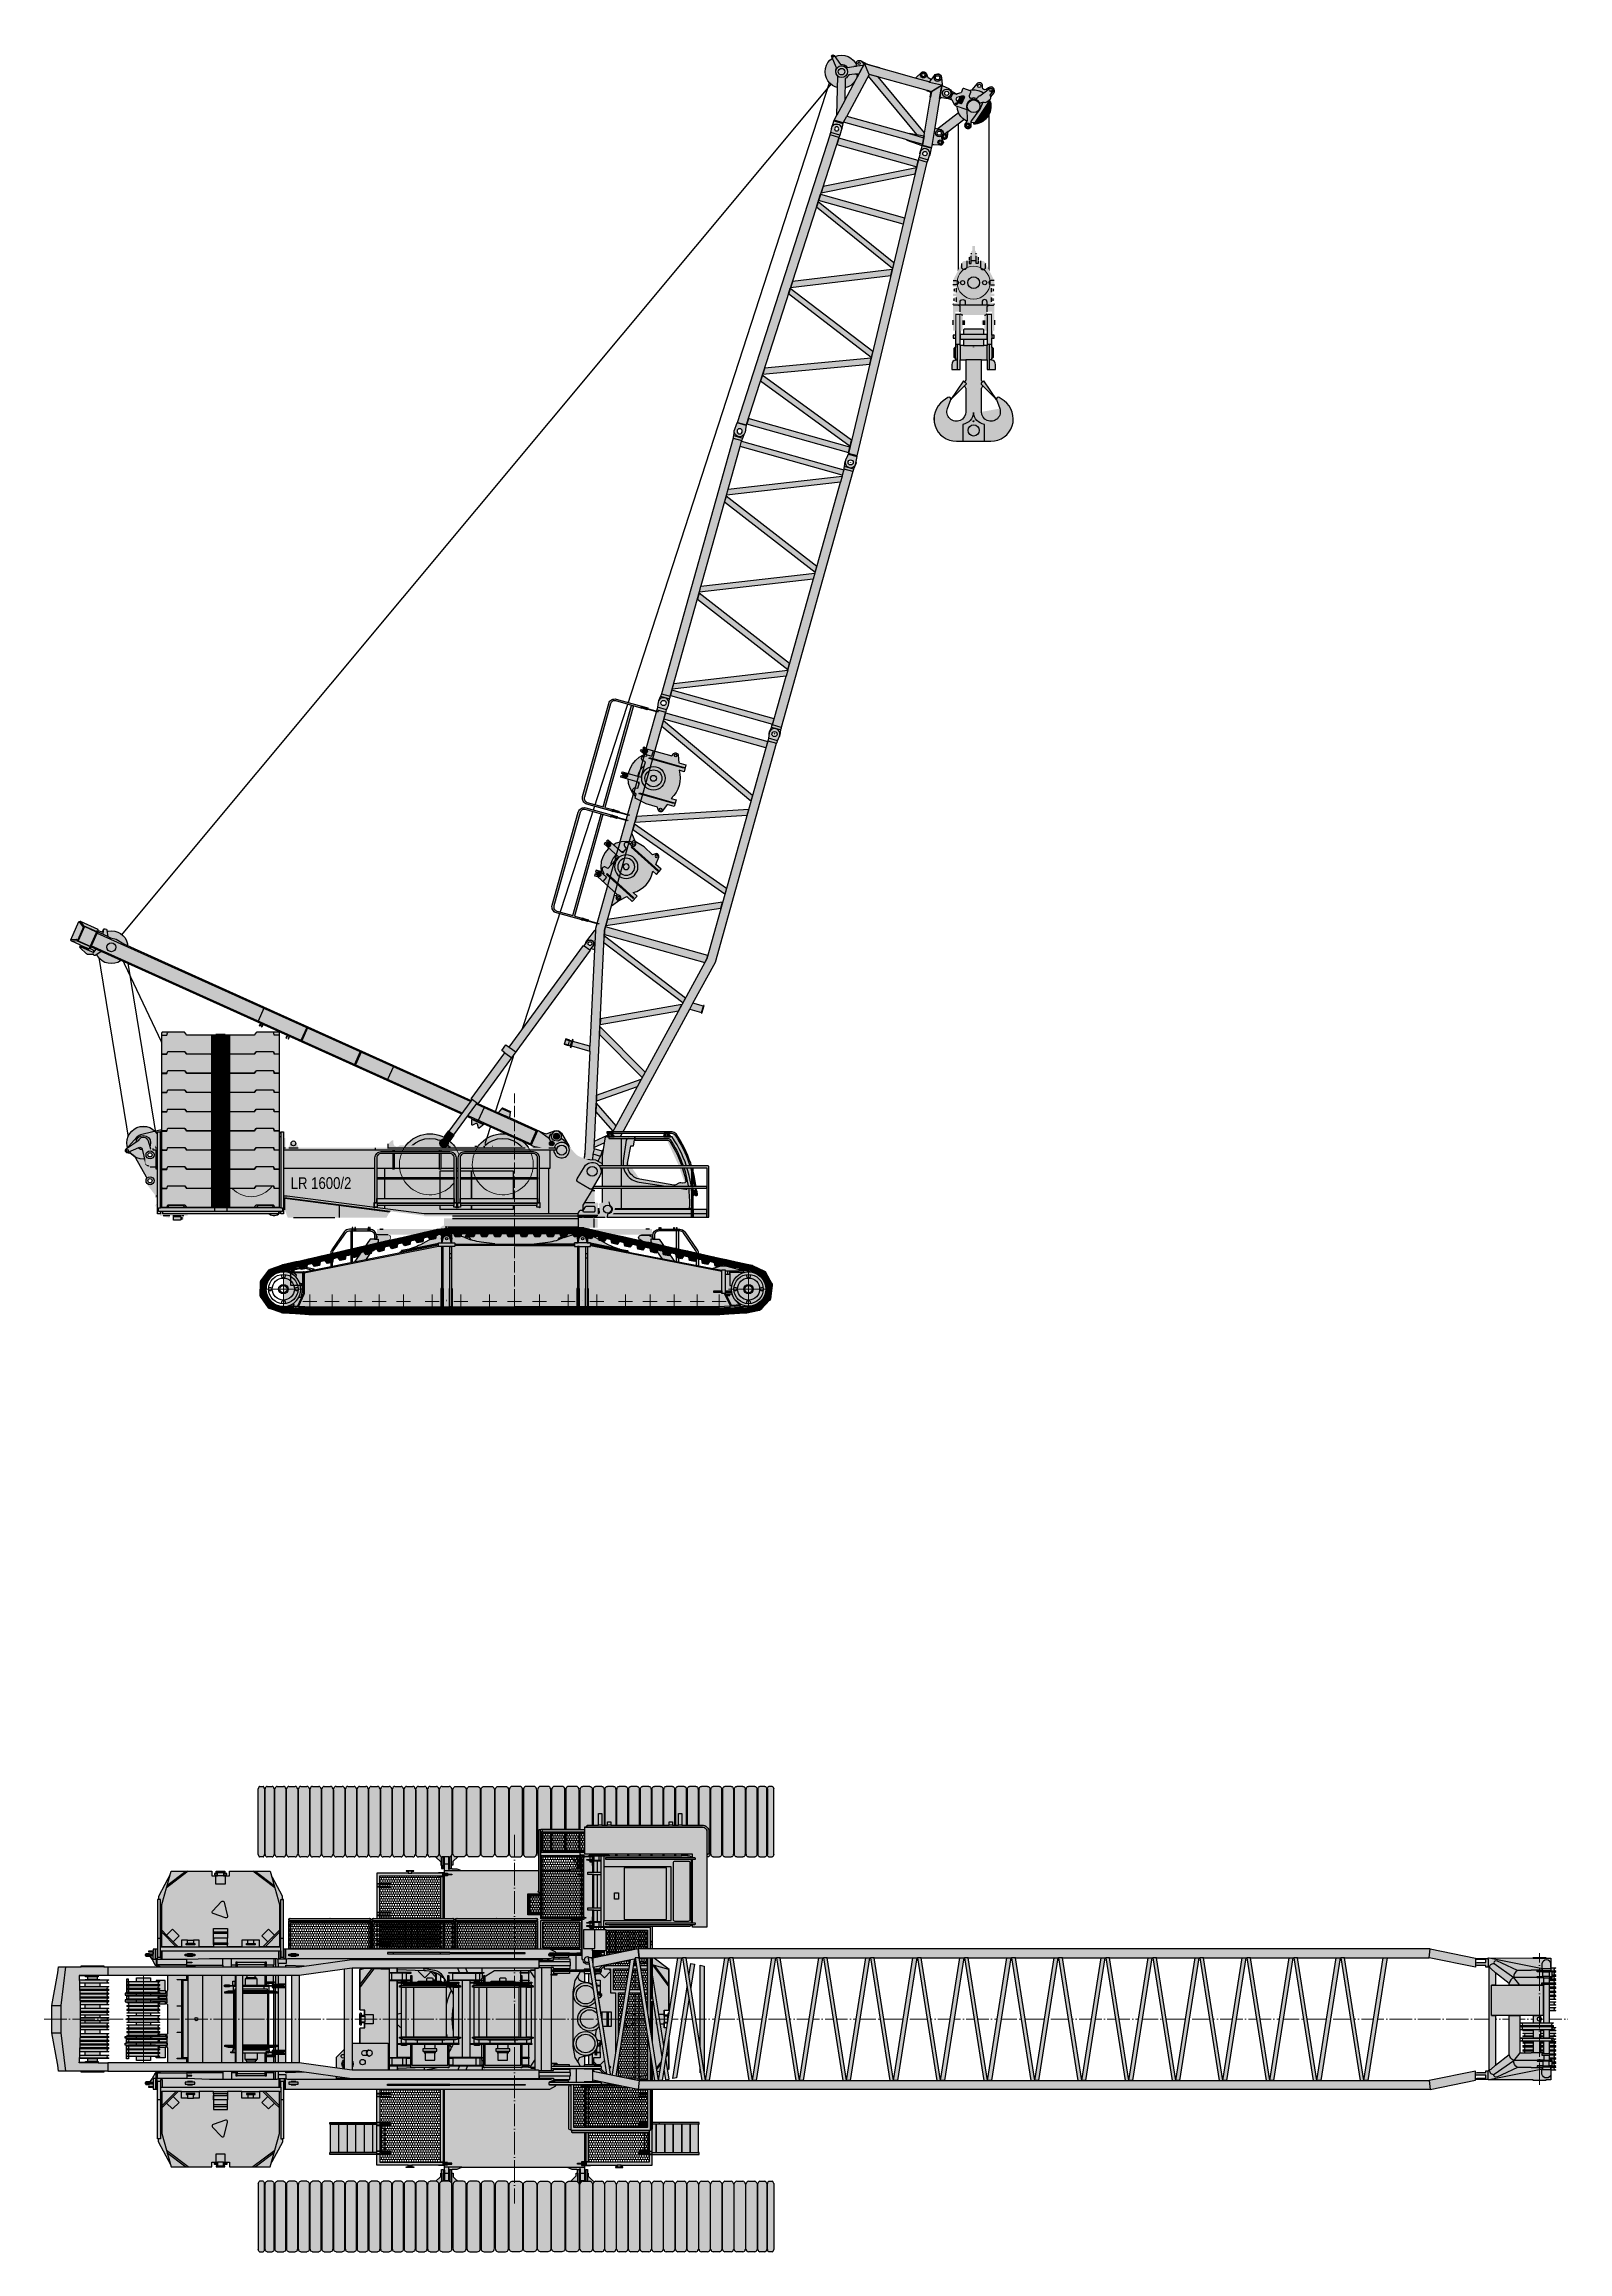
# Model space of a CAD drawing. Header units: millimetres. Extents: x -10000 to 22392, y -19950 to 27002.
import ezdxf
from ezdxf.enums import TextEntityAlignment as Align

# ---------------------------------------------------------------- set-up
doc = ezdxf.new("R2010")
doc.units = ezdxf.units.MM
doc.set_wipeout_variables(frame=1)
doc.linetypes.add('ACAD_ISO04W100', pattern=[30, 24, -3, 0, -3])
doc.layers.add('Техника. Кран LR 1600', color=250, linetype='Continuous')
doc.layers.add('Техника. Кран LR 1600 Штриховка', color=7, linetype='Continuous', true_color=0xffd147)
doc.styles.add('arial', font='arial.ttf')
pattern_1 = [(0, (560, 4040), (0, 50.8), []), (90, (560, 4040), (-25.4, 50.8), [50.8, -50.8])]

# ---------------------------------------------------------------- blocks, each defined once
blk = doc.blocks.new('LR 1600-2-20230825.180919')
at = {"color": 0, "linetype": 'ByBlock', "lineweight": -2, "transparency": 16777216}
blk.add_wipeout([(1093, -478), (1071, -410), (1035, -347), (987, -293), (930, -250), (864, -219), (794, -203), (722, -201), (651, -214), (585, -242), (525, -282), (475, -334), (436, -395), (411, -462), (400, -533), (404, -605), (423, -675), (456, -739), (501, -796), (556, -841), (620, -875), (689, -895), (761, -900), (833, -890), (901, -866), (962, -828), (1015, -779), (1056, -720), (1084, -654), (1098, -583), (1100, -550)], dxfattribs=at)
at = {"layer": 'Техника. Кран LR 1600 Штриховка', "true_color": 0xadadad, "transparency": 16777216}
h = blk.add_hatch(color=253, dxfattribs=at)
h.dxf.hatch_style = 1
edge = h.paths.add_edge_path()
edge.add_arc((750, -550), 350, 0, 360)
at = {"color": 0, "linetype": 'ByBlock', "lineweight": -2, "transparency": 16777216}
blk.add_circle((750, -550), 350, dxfattribs=at)
blk.add_wipeout([(-65, -71), (-65, -71), (-87, -94), (-96, -123), (-90, -154), (-70, -178), (-42, -190), (-21, -191), (87, -175), (424, -423), (424, -423), (443, -381), (468, -343), (497, -308), (530, -277), (530, -277), (53, 73), (53, 73), (20, 88), (-16, 89), (-50, 75), (-76, 49), (-89, 15), (-87, -21), (-72, -54), (-59, -68)], dxfattribs=at)
blk.add_circle((-31, -126), 29, dxfattribs=at)
blk.add_arc((-31, -126), 50, 106.8763, 0.6161, dxfattribs=at)
blk.add_wipeout([(396, -593), (396, -593), (408, -590), (420, -589), (432, -590), (444, -593), (696, -690), (696, -690), (705, -693), (713, -695), (722, -697), (730, -699), (730, -699), (855, -715), (855, -715), (857, -715), (860, -715), (862, -715), (865, -714), (885, -724), (885, -724), (890, -728), (893, -732), (895, -738), (895, -744), (895, -744), (893, -758), (896, -772), (902, -785), (912, -796), (912, -796), (984, -849), (984, -849), (997, -855), (1010, -858), (1024, -856), (1037, -849), (1042, -846), (1134, -886), (1134, -886), (1168, -893), (1201, -885), (1228, -864), (1244, -833), (1245, -799), (1232, -767), (1215, -749), (1165, -712), (1165, -712), (1149, -690), (1146, -664), (1158, -639), (1181, -624), (1187, -623), (1209, -619), (1209, -619), (1239, -606), (1260, -582), (1267, -551), (1260, -519), (1240, -495), (1225, -486), (1075, -420), (1075, -420), (1094, -484), (1100, -550), (1094, -617), (1075, -681), (991, -617), (991, -617), (988, -614), (986, -611), (985, -608), (984, -605), (984, -605), (980, -596), (974, -589), (966, -585), (957, -584), (957, -584), (953, -584), (950, -584), (946, -582), (943, -580), (933, -573), (933, -573), (930, -569), (927, -565), (926, -561), (925, -556), (925, -556), (924, -529), (919, -503), (910, -477), (897, -454), (897, -454), (897, -454), (894, -446), (894, -438), (897, -431), (902, -426), (902, -426), (932, -406), (932, -406), (935, -405), (938, -404), (942, -403), (945, -403), (1021, -410), (1021, -410), (1029, -409), (1036, -405), (1041, -399), (1043, -391), (1043, -391), (1055, -247), (1055, -247), (1054, -239), (1051, -232), (1044, -228), (1037, -225), (966, -219), (966, -219), (962, -218), (958, -217), (954, -214), (952, -211), (952, -211), (906, -142), (906, -142), (905, -141), (905, -140), (904, -139), (904, -138), (904, -138), (922, -35), (922, -35), (925, -24), (928, -13), (933, -3), (939, 7), (939, 7), (939, 7), (945, 16), (950, 26), (954, 37), (957, 48), (957, 48), (960, 68), (960, 68), (959, 106), (944, 141), (917, 168), (882, 183), (843, 183), (808, 169), (780, 142), (764, 107), (763, 102), (760, 82), (760, 82), (758, 71), (758, 60), (760, 49), (762, 38), (762, 38), (762, 38), (765, 27), (766, 16), (766, 4), (764, -7), (764, -7), (753, -69), (672, -150), (672, -150), (666, -156), (662, -164), (659, -173), (658, -182), (646, -427), (445, -496), (445, -496), (434, -499), (421, -500), (409, -499), (397, -496), (350, -478), (350, -478), (318, -473), (288, -484), (265, -506), (255, -537), (260, -568), (278, -595), (306, -610), (338, -612), (348, -609)], dxfattribs=at)
at = {"layer": 'Техника. Кран LR 1600 Штриховка', "true_color": 0xadadad, "transparency": 16777216}
h = blk.add_hatch(color=253, dxfattribs=at)
h.dxf.hatch_style = 1
edge = h.paths.add_edge_path()
edge.add_arc((757, -206), 20, 163.8534, 177.2409)
edge.add_line((737, -205), (734, -275))
edge.add_arc((754, -276), 20, 177.2409, 260.0182)
edge.add_line((750, -296), (874, -317))
edge.add_arc((878, -298), 20, 260.0182, 369.2621)
edge.add_line((898, -295), (890, -248))
edge.add_line((890, -248), (887, -240))
edge.add_line((887, -240), (875, -223))
edge.add_arc((750, -550), 350, 68.9894, 91.9852)
at = {"color": 0, "linetype": 'ByBlock', "lineweight": -2, "transparency": 16777216}
blk.add_lwpolyline([(87, -175), (-53, -73), (-59, -68)], dxfattribs=at)
for points in [[(750, -296), (874, -317, 0.516381), (898, -295), (890, -248), (887, -240), (833, -159, 0.209226), (819, -150), (800, -147, 0.242411), (783, -152), (743, -192, 0.18858), (737, -205), (734, -275, 0.377755), (750, -296)], [(753, -69), (779, -44, -0.242411), (805, -36), (874, -48, -0.345291), (899, -76), (902, -132, 0.077193), (904, -138)]]:
    blk.add_lwpolyline(points, format="xyb", dxfattribs=at)
blk.add_lwpolyline([(738, -200, 0.05848), (737, -205), (734, -275, 0.377755), (750, -296), (874, -317, 0.516381), (898, -295), (890, -248), (887, -240), (875, -223, 0.100676)], format="xyb", close=True, dxfattribs=at)
for centre, radius in [((0, 0), 45), ((860, 75), 45), ((703, -182), 20.5)]:
    blk.add_circle(centre, radius, dxfattribs=at)
blk.add_wipeout([(407, -658), (402, -643), (388, -647), (388, -647), (414, -717), (454, -780), (505, -834), (566, -877), (635, -907), (708, -923), (782, -924), (856, -910), (925, -882), (938, -875), (930, -862), (968, -837), (959, -830), (959, -830), (897, -867), (829, -891), (758, -900), (686, -894), (617, -874), (553, -840), (498, -793), (454, -736), (422, -672), (416, -655)], dxfattribs=at)
at = {"layer": 'Техника. Кран LR 1600 Штриховка', "transparency": 16777216}
h = blk.add_hatch(color=256, dxfattribs=at)
h.dxf.hatch_style = 1
edge = h.paths.add_edge_path()
edge.add_line((-59, -68), (-65, -71))
edge.add_arc((-31, -126), 65, 122.3127, 278.1662)
edge.add_line((-21, -191), (87, -175))
edge.add_line((87, -175), (424, -423))
edge.add_arc((750, -550), 350, 128.8456, 158.6468, ccw=False)
edge.add_line((530, -277), (53, 73))
edge.add_arc((0, 0), 90, 53.7462, 228.7007)
edge = h.paths.add_edge_path(flags=16)
edge.add_arc((0, 0), 45, 0, 360)
edge = h.paths.add_edge_path(flags=16)
edge.add_arc((-31, -126), 29, 0, 360)
h = blk.add_hatch(color=256, dxfattribs=at)
h.dxf.hatch_style = 1
edge = h.paths.add_edge_path()
edge.add_line((348, -609), (396, -593))
edge.add_arc((419, -659), 70, 69.0428, 109.0428, ccw=False)
edge.add_line((444, -593), (696, -690))
edge.add_arc((750, -550), 150, 249.0428, 262.4863)
edge.add_line((730, -699), (855, -715))
edge.add_arc((857, -695), 20, 262.4863, 292.0297)
edge.add_line((865, -714), (885, -724))
edge.add_arc((876, -742), 20, -5.6064, 62.7087, ccw=False)
edge.add_arc((942, -757), 48.2, 163.6451, 232.4239)
edge.add_line((912, -796), (984, -849))
edge.add_arc((1011, -813), 45, 233.4349, 305.297)
edge.add_line((1037, -849), (1042, -846))
edge.add_line((1042, -846), (1134, -886))
edge.add_arc((1166, -813), 80, 246.4369, 412.8522)
edge.add_line((1215, -749), (1165, -712))
edge.add_arc((1196, -672), 50, 99.9541, 232.8522, ccw=False)
edge.add_line((1187, -623), (1209, -619))
edge.add_arc((1197, -550), 70, 279.9541, 426.3823)
edge.add_line((1225, -486), (1075, -420))
edge.add_arc((750, -550), 350, -21.8957, 21.7728, ccw=False)
edge.add_line((1075, -681), (991, -617))
edge.add_arc((1003, -601), 20, 190.5167, 232.7087, ccw=False)
edge.add_arc((959, -609), 25, 10.5167, 94.9006)
edge.add_arc((955, -564), 20, 232.7087, 274.9006, ccw=False)
edge.add_line((943, -580), (933, -573))
edge.add_arc((945, -557), 20, 177.99, 232.7087, ccw=False)
edge.add_arc((750, -550), 175, 357.99, 393.3519)
edge.add_arc((913, -443), 20, 123, 213.3519, ccw=False)
edge.add_line((902, -426), (932, -406))
edge.add_arc((943, -423), 20, 85.1178, 123, ccw=False)
edge.add_line((945, -403), (1021, -410))
edge.add_arc((1023, -390), 20, 265.1178, 355.1178)
edge.add_line((1043, -391), (1055, -247))
edge.add_arc((1035, -245), 20, 355.1178, 445.1178)
edge.add_line((1037, -225), (966, -219))
edge.add_arc((968, -199), 20, 213.8208, 265.1178, ccw=False)
edge.add_line((952, -211), (906, -142))
edge.add_arc((922, -131), 20, 201.4771, 213.8208, ccw=False)
edge.add_line((904, -138), (922, -35))
edge.add_arc((1020, -52), 100, 144.1762, 170.0182, ccw=False)
edge.add_arc((858, 65), 100, 324.1762, 350.0182)
edge.add_line((957, 48), (960, 68))
edge.add_arc((862, 85), 100, 350.0182, 530.0182)
edge.add_line((763, 102), (760, 82))
edge.add_arc((858, 65), 100, 170.0182, 195.8601)
edge.add_arc((666, 10), 100, -9.9818, 15.8601, ccw=False)
edge.add_line((764, -7), (753, -69))
edge.add_line((753, -69), (672, -150))
edge.add_arc((703, -182), 45, 134.5233, 180)
edge.add_line((658, -182), (646, -427))
edge.add_line((646, -427), (445, -496))
edge.add_arc((423, -430), 70, 249.0428, 289.0428, ccw=False)
edge.add_line((397, -496), (350, -478))
edge.add_arc((325, -543), 70, 69.0428, 289.0428)
edge = h.paths.add_edge_path(flags=16)
edge.add_arc((325, -543), 29, 0, 360)
edge = h.paths.add_edge_path(flags=16)
edge.add_arc((1166, -813), 20.5, 0, 360)
edge = h.paths.add_edge_path(flags=16)
edge.add_arc((1197, -550), 35, 0, 360)
edge = h.paths.add_edge_path(flags=16)
edge.add_arc((860, 75), 45, 0, 360)
edge = h.paths.add_edge_path(flags=16)
edge.add_arc((703, -182), 20.5, 0, 360)
edge = h.paths.add_edge_path(flags=16)
edge.add_line((750, -296), (874, -317))
edge.add_arc((878, -298), 20, 260.0182, 369.2621)
edge.add_line((898, -295), (890, -248))
edge.add_line((890, -248), (887, -240))
edge.add_line((887, -240), (833, -159))
edge.add_arc((816, -170), 20, 32.749, 80.0182)
edge.add_line((819, -150), (800, -147))
edge.add_arc((797, -167), 20, 80.0182, 134.5233)
edge.add_line((783, -152), (743, -192))
edge.add_arc((757, -206), 20, 134.5233, 177.2409)
edge.add_line((737, -205), (734, -275))
edge.add_arc((754, -276), 20, 177.2409, 260.0182)
h = blk.add_hatch(color=256, dxfattribs=at)
h.dxf.hatch_style = 1
edge = h.paths.add_edge_path()
edge.add_line((416, -655), (407, -658))
edge.add_line((407, -658), (402, -643))
edge.add_line((402, -643), (388, -647))
edge.add_arc((750, -550), 375, 195, 300)
edge.add_line((938, -875), (930, -862))
edge.add_line((930, -862), (968, -837))
edge.add_line((968, -837), (959, -830))
edge.add_arc((750, -550), 350, 197.5, 306.736, ccw=False)
at = {"color": 0, "linetype": 'ByBlock', "lineweight": -2, "transparency": 16777216}
for points in [[(-59, -68), (-65, -71, 0.808727), (-21, -191), (87, -175), (424, -423, -0.13077), (530, -277), (53, 73, 0.956911), (-59, -68)], [(348, -609), (396, -593, -0.176327), (444, -593), (696, -690, 0.058726), (730, -699), (855, -715, 0.129626), (865, -714), (885, -724, -0.307234), (895, -744, 0.30945), (912, -796), (984, -849, 0.324254), (1037, -849), (1042, -846), (1134, -886, 0.887961), (1215, -749), (1165, -712, -0.654993), (1187, -623), (1209, -619, 0.742856), (1225, -486), (1075, -420, -0.192879), (1075, -681), (991, -617, -0.186205), (984, -605, 0.385787), (957, -584, -0.186205), (943, -580), (933, -573, -0.243398), (925, -556, 0.155531), (897, -454, -0.416013), (902, -426), (932, -406, -0.166814), (945, -403), (1021, -410, 0.414214), (1043, -391), (1055, -247, 0.414214), (1037, -225), (966, -219, -0.22764), (952, -211), (906, -142, -0.053912), (904, -138), (922, -35, -0.113237), (939, 7, 0.113237), (957, 48), (960, 68, 1), (763, 102), (760, 82, 0.113237), (762, 38, -0.113237), (764, -7), (753, -69), (672, -150, 0.201076), (658, -182), (646, -427), (445, -496, -0.176327), (397, -496), (350, -478, 1.428148), (348, -609)], [(865, -714), (870, -711), (875, -707, 0.414214), (876, -700), (850, -669, -0.404795), (850, -662, 0.818316), (701, -408), (646, -427)], [(930, -862, -0.479656), (407, -658)], [(1042, -846), (1065, -829, -0.280091), (1086, -828), (1143, -858, 0.916331), (1197, -773), (1075, -681)]]:
    blk.add_lwpolyline(points, format="xyb", dxfattribs=at)
blk.add_lwpolyline([(416, -655), (407, -658), (402, -643), (388, -647, 0.493145), (938, -875), (930, -862), (968, -837), (959, -830, -0.516338)], format="xyb", close=True, dxfattribs=at)
for centre, radius in [((750, -550), 135), ((325, -543), 50), ((325, -543), 29), ((1166, -813), 20.5), ((1197, -550), 35)]:
    blk.add_circle(centre, radius, dxfattribs=at)
blk = doc.blocks.new('LR 1600-2-20230825.17540601')
at = {"color": 0, "linetype": 'ByBlock', "lineweight": -2, "transparency": 16777216}
blk.add_wipeout([(1543, 2103), (1521, 2035), (1485, 1972), (1437, 1918), (1380, 1875), (1314, 1844), (1244, 1828), (1172, 1826), (1101, 1839), (1035, 1867), (975, 1907), (925, 1959), (886, 2020), (861, 2087), (850, 2158), (854, 2230), (873, 2300), (906, 2364), (951, 2421), (1006, 2466), (1070, 2500), (1139, 2520), (1211, 2525), (1283, 2515), (1351, 2491), (1412, 2453), (1465, 2404), (1506, 2345), (1534, 2279), (1548, 2208), (1550, 2175)], dxfattribs=at)
at = {"layer": 'Техника. Кран LR 1600 Штриховка', "true_color": 0xadadad, "transparency": 16777216}
h = blk.add_hatch(color=253, dxfattribs=at)
h.dxf.hatch_style = 1
edge = h.paths.add_edge_path()
edge.add_arc((1200, 2175), 350, 0, 360)
at = {"color": 0, "linetype": 'ByBlock', "lineweight": -2, "transparency": 16777216}
blk.add_circle((1200, 2175), 350, dxfattribs=at)
blk.add_wipeout([(110, 2050), (147, 2050), (162, 2049), (286, 2022), (1087, 2228), (1087, 2228), (1116, 2266), (1156, 2293), (1202, 2307), (1251, 2306), (1252, 2306), (1446, 2463), (1446, 2463), (1466, 2470), (1485, 2462), (1495, 2444), (1490, 2424), (1488, 2421), (1340, 2238), (1340, 2238), (1353, 2199), (1354, 2159), (1343, 2120), (1321, 2086), (1321, 2086), (1375, 1952), (1379, 1954), (1400, 1900), (1453, 1921), (1453, 1921), (1482, 1925), (1510, 1914), (1529, 1891), (1535, 1862), (1534, 1853), (1501, 1696), (1501, 1426), (1497, 1426), (1497, 1753), (1180, 1823), (1180, 1826), (1188, 1825), (1188, 1825), (1207, 1827), (1223, 1839), (1230, 1857), (1227, 1877), (1227, 1877), (1222, 1891), (1227, 1893), (1179, 2012), (1179, 2012), (1152, 2018), (1126, 2029), (1102, 2043), (1081, 2062), (1081, 2062), (628, 1946), (1497, 1753), (1497, 614), (1497, 614), (1502, 614), (1506, 613), (1511, 611), (1515, 609), (1635, 541), (1635, 541), (1658, 519), (1669, 489), (1666, 457), (1649, 430), (1640, 423), (1589, 386), (1589, 386), (1585, 383), (1582, 379), (1579, 374), (1577, 370), (1556, 293), (1656, 254), (1656, 254), (1686, 235), (1705, 205), (1710, 170), (1700, 136), (1678, 109), (1656, 96), (1513, 40), (1495, 36), (1468, -119), (1468, -119), (1454, -156), (1428, -187), (1392, -205), (1352, -210), (1313, -200), (1280, -176), (1258, -142), (1251, -112), (1241, -23), (1241, -23), (1239, -15), (1236, -7), (1232, 1), (1227, 7), (1216, 6), (1216, 6), (1214, 6), (1212, 7), (1211, 9), (1210, 11), (1210, 15), (590, -51), (590, -51), (585, -59), (582, -68), (581, -77), (581, -86), (589, -165), (589, -165), (586, -202), (568, -233), (540, -256), (504, -265), (468, -259), (451, -251), (451, -251), (442, -245), (430, -243), (419, -246), (410, -252), (410, -252), (366, -296), (366, -296), (340, -312), (309, -314), (280, -302), (261, -278), (256, -261), (233, -129), (233, -129), (229, -118), (223, -108), (215, -99), (206, -93), (206, -93), (162, -97), (147, -100), (110, -100), (5, -105), (5, -105), (-34, -99), (-68, -80), (-93, -49), (-104, -11), (-101, 28), (-84, 63), (-55, 90), (-18, 103), (5, 105), (110, 100), (147, 100), (162, 97), (1189, 208), (1188, 213), (1188, 213), (1189, 215), (1189, 217), (1191, 218), (1193, 219), (1266, 226), (1266, 226), (1277, 230), (1285, 236), (1291, 246), (1293, 256), (1293, 308), (1293, 308), (1294, 309), (1295, 311), (1296, 312), (1298, 313), (1303, 313), (1303, 1597), (320, 1816), (320, 439), (330, 439), (358, 119), (162, 97), (147, 100), (146, 100), (169, 439), (180, 439), (180, 1847), (162, 1851), (147, 1850), (5, 1845), (5, 1845), (-34, 1851), (-68, 1870), (-93, 1901), (-104, 1939), (-101, 1978), (-84, 2013), (-55, 2040), (-18, 2053), (5, 2055)], dxfattribs=at)
for points in [[(147, 2050), (147, 1850)], [(162, 1851), (162, 2049)], [(628, 1946), (286, 2022)]]:
    blk.add_lwpolyline(points, dxfattribs=at)
for centre, radius in [((1465, 2440), 16), ((0, 1950), 45), ((1200, 2175), 125), ((1200, 2175), 70), ((1600, 480), 60), ((1600, 480), 35), ((0, 0), 45), ((1625, 175), 75), ((1625, 175), 45), ((320, -250), 50), ((320, -250), 29), ((500, -175), 45)]:
    blk.add_circle(centre, radius, dxfattribs=at)
blk.add_wipeout([(1303, 1395), (1303, 1597), (1257, 1608), (344, 285), (358, 119), (427, 126)], dxfattribs=at)
at = {"layer": 'Техника. Кран LR 1600 Штриховка', "transparency": 16777216}
h = blk.add_hatch(color=256, dxfattribs=at)
h.dxf.hatch_style = 1
edge = h.paths.add_edge_path()
edge.add_line((5, 2055), (110, 2050))
edge.add_line((110, 2050), (147, 2050))
edge.add_line((147, 2050), (162, 2049))
edge.add_line((162, 2049), (286, 2022))
edge.add_line((286, 2022), (1087, 2228))
edge.add_arc((1224, 2151), 157, 79.7474, 150.8674, ccw=False)
edge.add_line((1252, 2306), (1446, 2463))
edge.add_arc((1465, 2440), 30, -39.0199, 129.0199, ccw=False)
edge.add_line((1488, 2421), (1340, 2238))
edge.add_arc((1220, 2175), 135, -41.3691, 27.6193, ccw=False)
edge.add_line((1321, 2086), (1375, 1952))
edge.add_line((1375, 1952), (1379, 1954))
edge.add_line((1379, 1954), (1400, 1900))
edge.add_line((1400, 1900), (1453, 1921))
edge.add_arc((1475, 1865), 60, -11.675, 111.8014, ccw=False)
edge.add_line((1534, 1853), (1501, 1696))
edge.add_line((1501, 1696), (1501, 1426))
edge.add_line((1501, 1426), (1497, 1426))
edge.add_line((1497, 1426), (1497, 1753))
edge.add_line((1497, 1753), (1180, 1823))
edge.add_line((1180, 1823), (1180, 1826))
edge.add_line((1180, 1826), (1188, 1825))
edge.add_arc((1193, 1862), 37.5, 261.6792, 383.6643)
edge.add_line((1227, 1877), (1222, 1891))
edge.add_line((1222, 1891), (1227, 1893))
edge.add_line((1227, 1893), (1179, 2012))
edge.add_arc((1200, 2175), 164, 223.732, 262.8446, ccw=False)
edge.add_line((1081, 2062), (628, 1946))
edge.add_line((628, 1946), (1497, 1753))
edge.add_line((1497, 1753), (1497, 614))
edge.add_arc((1495, 574), 40, 60.3731, 87.741, ccw=False)
edge.add_line((1515, 609), (1635, 541))
edge.add_arc((1600, 480), 70, -54.6563, 60.3731, ccw=False)
edge.add_line((1640, 423), (1589, 386))
edge.add_arc((1606, 362), 30, 125.3437, 164.764)
edge.add_line((1577, 370), (1556, 293))
edge.add_line((1556, 293), (1656, 254))
edge.add_arc((1625, 175), 85, -68.6138, 68.6138, ccw=False)
edge.add_line((1656, 96), (1513, 40))
edge.add_line((1513, 40), (1495, 36))
edge.add_line((1495, 36), (1468, -119))
edge.add_arc((1360, -100), 110, 186.1508, 350.2789, ccw=False)
edge.add_line((1251, -112), (1241, -23))
edge.add_arc((1191, -28), 50, 6.1508, 45.2672)
edge.add_line((1227, 7), (1216, 6))
edge.add_arc((1215, 11), 5, 186.1508, 276.1508, ccw=False)
edge.add_line((1210, 11), (1210, 15))
edge.add_line((1210, 15), (590, -51))
edge.add_arc((631, -80), 50, 144.6218, 186.1508)
edge.add_line((581, -86), (589, -165))
edge.add_arc((500, -175), 90, -122.7316, 6.1508, ccw=False)
edge.add_arc((431, -274), 30.7, 49.2954, 134.56)
edge.add_line((410, -252), (366, -296))
edge.add_arc((320, -250), 65, 190, 315, ccw=False)
edge.add_line((256, -261), (233, -129))
edge.add_arc((182, -139), 51.5, 10.3392, 62.8639)
edge.add_line((206, -93), (162, -97))
edge.add_line((162, -97), (147, -100))
edge.add_line((147, -100), (110, -100))
edge.add_line((110, -100), (5, -105))
edge.add_arc((0, 0), 105, 87.3385, 272.6615, ccw=False)
edge.add_line((5, 105), (110, 100))
edge.add_line((110, 100), (147, 100))
edge.add_line((147, 100), (162, 97))
edge.add_line((162, 97), (1189, 208))
edge.add_line((1189, 208), (1188, 213))
edge.add_arc((1193, 214), 5, 96.1508, 186.1508, ccw=False)
edge.add_line((1193, 219), (1266, 226))
edge.add_arc((1263, 256), 30, 276.1508, 360)
edge.add_line((1293, 256), (1293, 308))
edge.add_arc((1298, 308), 5, 90, 180, ccw=False)
edge.add_line((1298, 313), (1303, 313))
edge.add_line((1303, 313), (1303, 1597))
edge.add_line((1303, 1597), (320, 1816))
edge.add_line((320, 1816), (320, 439))
edge.add_line((320, 439), (330, 439))
edge.add_line((330, 439), (358, 119))
edge.add_line((358, 119), (162, 97))
edge.add_line((162, 97), (147, 100))
edge.add_line((147, 100), (146, 100))
edge.add_line((146, 100), (169, 439))
edge.add_line((169, 439), (180, 439))
edge.add_line((180, 439), (180, 1847))
edge.add_line((180, 1847), (162, 1851))
edge.add_line((162, 1851), (147, 1850))
edge.add_line((147, 1850), (5, 1845))
edge.add_arc((0, 1950), 105, 87.3385, 272.6615, ccw=False)
edge = h.paths.add_edge_path(flags=16)
edge.add_arc((0, 1950), 45, 0, 360)
edge = h.paths.add_edge_path(flags=16)
edge.add_arc((1475, 1865), 25, 0, 360)
edge = h.paths.add_edge_path(flags=16)
edge.add_arc((1600, 480), 35, 0, 360)
edge = h.paths.add_edge_path(flags=16)
edge.add_arc((1625, 175), 45, 0, 360)
edge = h.paths.add_edge_path(flags=16)
edge.add_arc((1360, -100), 45, 0, 360)
edge = h.paths.add_edge_path(flags=16)
edge.add_arc((500, -175), 45, 0, 360)
edge = h.paths.add_edge_path(flags=16)
edge.add_arc((320, -250), 29, 0, 360)
edge = h.paths.add_edge_path(flags=16)
edge.add_arc((0, 0), 45, 0, 360)
h = blk.add_hatch(color=256, dxfattribs=at)
h.dxf.hatch_style = 1
h.paths.add_polyline_path([(427, 126), (1303, 1395), (1303, 1597), (1257, 1608), (344, 285), (358, 119)])
at = {"color": 0, "linetype": 'ByBlock', "lineweight": -2, "transparency": 16777216}
blk.add_lwpolyline([(5, 2055), (110, 2050), (147, 2050), (162, 2049), (286, 2022), (1087, 2228, -0.32068), (1252, 2306), (1446, 2463, -0.900718), (1488, 2421), (1340, 2238, -0.310453), (1321, 2086), (1375, 1952), (1379, 1954), (1400, 1900), (1453, 1921, -0.597755), (1534, 1853), (1501, 1696), (1501, 1426), (1497, 1426), (1497, 1753), (1180, 1823), (1180, 1826), (1188, 1825, 0.588958), (1227, 1877), (1222, 1891), (1227, 1893), (1179, 2012, -0.172337), (1081, 2062), (628, 1946), (1497, 1753), (1497, 614, -0.119986), (1515, 609), (1635, 541, -0.548786), (1640, 423), (1589, 386, 0.17372), (1577, 370), (1556, 293), (1656, 254, -0.68233), (1656, 96), (1513, 40), (1495, 36), (1468, -119, -0.870269), (1251, -112), (1241, -23, 0.172354), (1227, 7), (1216, 6, -0.414214), (1210, 11), (1210, 15), (590, -51, 0.183214), (581, -86), (589, -165, -0.630236), (451, -251, 0.390209), (410, -252), (366, -296, -0.606815), (256, -261), (233, -129, 0.233281), (206, -93), (162, -97), (147, -100), (110, -100), (5, -105, -1.047565), (5, 105), (110, 100), (147, 100), (162, 97), (1189, 208), (1188, 213, -0.414214), (1193, 219), (1266, 226, 0.383109), (1293, 256), (1293, 308, -0.414214), (1298, 313), (1303, 313), (1303, 1597), (320, 1816), (320, 439), (330, 439), (358, 119), (162, 97), (147, 100), (146, 100), (169, 439), (180, 439), (180, 1847), (162, 1851), (147, 1850), (5, 1845, -1.047565)], format="xyb", close=True, dxfattribs=at)
for points in [[(1227, 1893), (1230, 1895), (1266, 1804)], [(1450, 1763), (1375, 1952)], [(180, 1847), (320, 1816)], [(1303, 1597), (1497, 1753)], [(1497, 614), (1497, 313)], [(147, -100), (147, 100)], [(162, 97), (162, -97)], [(180, 439), (180, 99)], [(320, 439), (320, 114)], [(1303, 313), (1314, 313), (1308, 225), (1302, 219), (1189, 207), (1189, 208)], [(1210, 15), (1210, 17), (1491, 47), (1497, 53), (1486, 313), (1506, 313), (1508, 312), (1556, 293)], [(1227, 7), (1495, 36)], [(1491, 47), (1302, 219)], [(1308, 225), (1497, 53)], [(590, -51), (206, -93)]]:
    blk.add_lwpolyline(points, dxfattribs=at)
for points in [[(1501, 1696), (1501, 1755), (1474, 1761, -0.248437), (1445, 1786), (1400, 1900)], [(1484, 1759), (1527, 1835, 0.078802), (1534, 1853)]]:
    blk.add_lwpolyline(points, format="xyb", dxfattribs=at)
blk.add_lwpolyline([(427, 126), (1303, 1395), (1303, 1597), (1257, 1608), (344, 285), (358, 119)], close=True, dxfattribs=at)
for centre, radius in [((1475, 1865), 25), ((500, -175), 75), ((1360, -100), 90), ((1360, -100), 45)]:
    blk.add_circle(centre, radius, dxfattribs=at)
blk = doc.blocks.new('LR 1600-2-20230825.17201601')
at = {"color": 0, "linetype": 'ByBlock', "lineweight": -2, "transparency": 16777216}
blk.add_wipeout([(120, 100), (156, 100), (175, 97), (5825, 97), (5844, 100), (5880, 100), (5985, 114), (5985, 114), (6026, 112), (6064, 96), (6093, 67), (6111, 30), (6114, -11), (6103, -51), (6079, -84), (6044, -106), (6004, -115), (5985, -114), (5880, -100), (5844, -100), (5825, -97), (175, -97), (156, -100), (120, -100), (15, -114), (15, -114), (-26, -112), (-64, -95), (-94, -67), (-111, -29), (-114, 12), (-103, 51), (-78, 84), (-44, 106), (-3, 115), (15, 114)], dxfattribs=at)
at = {"layer": 'Техника. Кран LR 1600 Штриховка', "transparency": 16777216}
h = blk.add_hatch(color=256, dxfattribs=at)
h.dxf.hatch_style = 1
edge = h.paths.add_edge_path()
edge.add_line((15, 114), (120, 100))
edge.add_line((120, 100), (156, 100))
edge.add_line((156, 100), (175, 97))
edge.add_line((175, 97), (5825, 97))
edge.add_line((5825, 97), (5844, 100))
edge.add_line((5844, 100), (5880, 100))
edge.add_line((5880, 100), (5985, 114))
edge.add_arc((6000, 0), 115, -97.6042, 97.6136, ccw=False)
edge.add_line((5985, -114), (5880, -100))
edge.add_line((5880, -100), (5844, -100))
edge.add_line((5844, -100), (5825, -97))
edge.add_line((5825, -97), (175, -97))
edge.add_line((175, -97), (156, -100))
edge.add_line((156, -100), (120, -100))
edge.add_line((120, -100), (15, -114))
edge.add_arc((0, 0), 115, 82.396, 277.3853, ccw=False)
edge = h.paths.add_edge_path(flags=16)
edge.add_arc((0, 0), 55, 0, 360)
edge = h.paths.add_edge_path(flags=16)
edge.add_arc((6000, 0), 55, 0, 360)
at = {"color": 0, "linetype": 'ByBlock', "lineweight": -2, "transparency": 16777216}
blk.add_lwpolyline([(15, 114), (120, 100), (156, 100), (175, 97), (5825, 97), (5844, 100), (5880, 100), (5985, 114, -1.142469), (5985, -114), (5880, -100), (5844, -100), (5825, -97), (175, -97), (156, -100), (120, -100), (15, -114, -1.140173), (15, 114)], format="xyb", dxfattribs=at)
for points in [[(120, -100), (120, 100)], [(175, -97), (175, 97)], [(5825, -97), (5825, 97)], [(5880, -100), (5880, 100)]]:
    blk.add_lwpolyline(points, dxfattribs=at)
for centre in [(0, 0), (6000, 0)]:
    blk.add_circle(centre, 55, dxfattribs=at)
blk = doc.blocks.new('LR 1600-2-20230825.171124')
at = {"color": 0, "linetype": 'ByBlock', "lineweight": -2, "transparency": 16777216}
blk.add_wipeout([(60, 1128), (-60, 1128), (-60, -1128), (60, -1128)], dxfattribs=at)
at = {"layer": 'Техника. Кран LR 1600 Штриховка', "transparency": 16777216}
h = blk.add_hatch(color=256, dxfattribs=at)
h.dxf.hatch_style = 1
h.paths.add_polyline_path([(60, -1128), (60, 1128), (-60, 1128), (-60, -1128)])
at = {"color": 0, "linetype": 'ByBlock', "lineweight": -2, "transparency": 16777216}
blk.add_lwpolyline([(60, -1128), (60, 1128), (-60, 1128), (-60, -1128)], close=True, dxfattribs=at)
blk = doc.blocks.new('LR 1600-2-20230825.172205')
at = {"color": 0, "linetype": 'ByBlock', "lineweight": -2, "transparency": 16777216}
blk.add_wipeout([(-526, 1128), (-395, 1128), (526, -1128), (395, -1128)], dxfattribs=at)
at = {"layer": 'Техника. Кран LR 1600 Штриховка', "transparency": 16777216}
h = blk.add_hatch(color=256, dxfattribs=at)
h.dxf.hatch_style = 1
h.paths.add_polyline_path([(395, -1128), (-526, 1128), (-395, 1128), (526, -1128)])
at = {"color": 0, "linetype": 'ByBlock', "lineweight": -2, "transparency": 16777216}
blk.add_lwpolyline([(395, -1128), (-526, 1128), (-395, 1128), (526, -1128)], close=True, dxfattribs=at)
blk = doc.blocks.new('LR 1600-2-20230825.172256')
at = {"color": 0, "linetype": 'ByBlock', "lineweight": -2, "transparency": 16777216, "xscale": -1, "rotation": 180}
blk.add_blockref('LR 1600-2-20230825.17201601', (0, 2450), dxfattribs=at)
at = {"color": 0, "linetype": 'ByBlock', "lineweight": -2, "transparency": 16777216}
blk.add_blockref('LR 1600-2-20230825.17201601', (0, 0), dxfattribs=at)
blk.add_blockref('LR 1600-2-20230825.171124', (250, 1225), dxfattribs=at)
at = {"color": 0, "linetype": 'ByBlock', "lineweight": -2, "transparency": 16777216, "xscale": -1}
blk.add_blockref('LR 1600-2-20230825.171124', (5750, 1225), dxfattribs=at)
at = {"color": 0, "linetype": 'ByBlock', "lineweight": -2, "transparency": 16777216}
blk.add_blockref('LR 1600-2-20230825.172205', (856, 1225), dxfattribs=at)
at = {"color": 0, "linetype": 'ByBlock', "lineweight": -2, "transparency": 16777216, "xscale": -1}
blk.add_blockref('LR 1600-2-20230825.172205', (1928, 1225), dxfattribs=at)
at = {"color": 0, "linetype": 'ByBlock', "lineweight": -2, "transparency": 16777216}
blk.add_blockref('LR 1600-2-20230825.172205', (3000, 1225), dxfattribs=at)
at = {"color": 0, "linetype": 'ByBlock', "lineweight": -2, "transparency": 16777216, "xscale": -1}
blk.add_blockref('LR 1600-2-20230825.172205', (4072, 1225), dxfattribs=at)
at = {"color": 0, "linetype": 'ByBlock', "lineweight": -2, "transparency": 16777216}
blk.add_blockref('LR 1600-2-20230825.172205', (5144, 1225), dxfattribs=at)
blk = doc.blocks.new('LR 1600-2-20230825.17291')
at = {"color": 0, "linetype": 'ByBlock', "lineweight": -2, "transparency": 16777216}
blk.add_wipeout([(120, -100), (156, -100), (170, -97), (6590, 153), (6603, 150), (6640, 150), (6745, 145), (6745, 145), (6784, 151), (6818, 170), (6843, 201), (6854, 239), (6851, 278), (6834, 313), (6805, 340), (6768, 353), (6745, 355), (6640, 350), (6603, 350), (6590, 347), (170, 97), (156, 100), (120, 100), (15, 114), (15, 114), (-26, 112), (-64, 96), (-93, 67), (-111, 30), (-114, -11), (-103, -51), (-79, -84), (-44, -106), (-4, -115), (15, -114)], dxfattribs=at)
at = {"layer": 'Техника. Кран LR 1600 Штриховка', "transparency": 16777216}
h = blk.add_hatch(color=256, dxfattribs=at)
h.dxf.hatch_style = 1
edge = h.paths.add_edge_path()
edge.add_line((15, -114), (120, -100))
edge.add_line((120, -100), (156, -100))
edge.add_line((156, -100), (170, -97))
edge.add_line((170, -97), (6590, 153))
edge.add_line((6590, 153), (6603, 150))
edge.add_line((6603, 150), (6640, 150))
edge.add_line((6640, 150), (6745, 145))
edge.add_arc((6750, 250), 105, 267.3385, 452.6615)
edge.add_line((6745, 355), (6640, 350))
edge.add_line((6640, 350), (6603, 350))
edge.add_line((6603, 350), (6590, 347))
edge.add_line((6590, 347), (170, 97))
edge.add_line((170, 97), (156, 100))
edge.add_line((156, 100), (120, 100))
edge.add_line((120, 100), (15, 114))
edge.add_arc((0, 0), 115, 82.3958, 277.6042)
edge = h.paths.add_edge_path(flags=16)
edge.add_arc((6750, 250), 45, 0, 360)
edge = h.paths.add_edge_path(flags=16)
edge.add_arc((0, 0), 55, 0, 360)
at = {"color": 0, "linetype": 'ByBlock', "lineweight": -2, "transparency": 16777216}
blk.add_lwpolyline([(15, -114), (120, -100), (156, -100), (170, -97), (6590, 153), (6603, 150), (6640, 150), (6745, 145, 1.047565), (6745, 355), (6640, 350), (6603, 350), (6590, 347), (170, 97), (156, 100), (120, 100), (15, 114, 1.142374)], format="xyb", close=True, dxfattribs=at)
for points in [[(156, 100), (156, -100)], [(170, -97), (170, 97)], [(6590, 347), (6590, 153)], [(6640, 350), (6640, 150)]]:
    blk.add_lwpolyline(points, dxfattribs=at)
for centre, radius in [((0, 0), 55), ((6750, 250), 45)]:
    blk.add_circle(centre, radius, dxfattribs=at)
blk = doc.blocks.new('LR 1600-2-20230825.173239')
at = {"color": 0, "linetype": 'ByBlock', "lineweight": -2, "transparency": 16777216}
blk.add_wipeout([(6570, 2104), (6430, 2109), (6430, 341), (6570, 346)], dxfattribs=at)
blk.add_wipeout([(5490, 2146), (5352, 2151), (6277, 335), (6411, 340)], dxfattribs=at)
blk.add_wipeout([(5180, 2158), (5320, 2152), (5320, 298), (5180, 292)], dxfattribs=at)
blk.add_wipeout([(5031, 2164), (5160, 2159), (4344, 260), (4210, 254)], dxfattribs=at)
blk.add_wipeout([(3373, 2228), (3240, 2233), (4061, 249), (4190, 254)], dxfattribs=at)
blk.add_wipeout([(3092, 2239), (3220, 2234), (2403, 184), (2270, 179)], dxfattribs=at)
blk.add_wipeout([(1432, 2304), (1300, 2309), (2123, 173), (2250, 178)], dxfattribs=at)
blk.add_wipeout([(1281, 2310), (1153, 2315), (331, 103), (462, 108)], dxfattribs=at)
blk.add_wipeout([(311, 2348), (190, 2352), (190, 98), (311, 102)], dxfattribs=at)
at = {"color": 0, "linetype": 'ByBlock', "lineweight": -2, "transparency": 16777216, "xscale": -1, "rotation": 180}
blk.add_blockref('LR 1600-2-20230825.17291', (0, 2450), dxfattribs=at)
at = {"color": 0, "linetype": 'ByBlock', "lineweight": -2, "transparency": 16777216}
blk.add_blockref('LR 1600-2-20230825.17291', (0, 0), dxfattribs=at)
at = {"layer": 'Техника. Кран LR 1600 Штриховка', "transparency": 16777216}
h = blk.add_hatch(color=256, dxfattribs=at)
h.dxf.hatch_style = 1
h.paths.add_polyline_path([(462, 108), (1281, 2310), (1153, 2315), (331, 103)])
h.paths.add_polyline_path([(2250, 178), (1432, 2304), (1300, 2309), (2123, 173)])
h.paths.add_polyline_path([(2270, 179), (3092, 2239), (3220, 2234), (2403, 184)])
h.paths.add_polyline_path([(4190, 254), (3373, 2228), (3240, 2233), (4061, 249)])
h.paths.add_polyline_path([(4210, 254), (5031, 2164), (5160, 2159), (4344, 260)])
h.paths.add_polyline_path([(6411, 340), (5490, 2146), (5352, 2151), (6277, 335)])
h.paths.add_polyline_path([(6570, 346), (6570, 2104), (6430, 2109), (6430, 341)])
h.paths.add_polyline_path([(5180, 292), (5180, 2158), (5320, 2152), (5320, 298)])
h.paths.add_polyline_path([(311, 102), (311, 2348), (190, 2352), (190, 98)])
at = {"color": 0, "linetype": 'ByBlock', "lineweight": -2, "transparency": 16777216}
for points in [[(311, 102), (311, 2348), (190, 2352), (190, 98)], [(462, 108), (1281, 2310), (1153, 2315), (331, 103)], [(2250, 178), (1432, 2304), (1300, 2309), (2123, 173)], [(2270, 179), (3092, 2239), (3220, 2234), (2403, 184)], [(4190, 254), (3373, 2228), (3240, 2233), (4061, 249)], [(4210, 254), (5031, 2164), (5160, 2159), (4344, 260)], [(5180, 292), (5180, 2158), (5320, 2152), (5320, 298)], [(6411, 340), (5490, 2146), (5352, 2151), (6277, 335)], [(6570, 346), (6570, 2104), (6430, 2109), (6430, 341)]]:
    blk.add_lwpolyline(points, close=True, dxfattribs=at)
blk = doc.blocks.new('LR 1600-2-20230825.171425')
at = {"color": 0, "linetype": 'ByBlock', "lineweight": -2, "transparency": 16777216}
blk.add_wipeout([(120, -100), (156, -100), (175, -97), (11825, -97), (11844, -100), (11880, -100), (11985, -114), (11985, -114), (12026, -112), (12064, -96), (12093, -67), (12111, -30), (12114, 11), (12103, 51), (12079, 84), (12044, 106), (12004, 115), (11985, 114), (11880, 100), (11844, 100), (11825, 97), (175, 97), (156, 100), (120, 100), (15, 114), (15, 114), (-26, 112), (-64, 95), (-94, 67), (-111, 29), (-114, -12), (-103, -51), (-78, -84), (-44, -106), (-3, -115), (15, -114)], dxfattribs=at)
at = {"layer": 'Техника. Кран LR 1600 Штриховка', "transparency": 16777216}
h = blk.add_hatch(color=256, dxfattribs=at)
h.dxf.hatch_style = 1
edge = h.paths.add_edge_path()
edge.add_line((15, -114), (120, -100))
edge.add_line((120, -100), (156, -100))
edge.add_line((156, -100), (175, -97))
edge.add_line((175, -97), (11825, -97))
edge.add_line((11825, -97), (11844, -100))
edge.add_line((11844, -100), (11880, -100))
edge.add_line((11880, -100), (11985, -114))
edge.add_arc((12000, 0), 115, 262.3863952, 457.6041615)
edge.add_line((11985, 114), (11880, 100))
edge.add_line((11880, 100), (11844, 100))
edge.add_line((11844, 100), (11825, 97))
edge.add_line((11825, 97), (175, 97))
edge.add_line((175, 97), (156, 100))
edge.add_line((156, 100), (120, 100))
edge.add_line((120, 100), (15, 114))
edge.add_arc((0, 0), 115, 82.6147204, 277.603951)
edge = h.paths.add_edge_path(flags=16)
edge.add_arc((0, 0), 55, 0, 360)
edge = h.paths.add_edge_path(flags=16)
edge.add_arc((12000, 0), 55, 0, 360)
at = {"color": 0, "linetype": 'ByBlock', "lineweight": -2, "transparency": 16777216}
blk.add_lwpolyline([(15, -114), (120, -100), (156, -100), (175, -97), (11825, -97), (11844, -100), (11880, -100), (11985, -114, 1.142469485), (11985, 114), (11880, 100), (11844, 100), (11825, 97), (175, 97), (156, 100), (120, 100), (15, 114, 1.140173375), (15, -114)], format="xyb", dxfattribs=at)
for points in [[(120, 100), (120, -100)], [(175, 97), (175, -97)], [(11825, 97), (11825, -97)], [(11880, 100), (11880, -100)]]:
    blk.add_lwpolyline(points, dxfattribs=at)
for centre in [(0, 0), (12000, 0)]:
    blk.add_circle(centre, 55, dxfattribs=at)
blk = doc.blocks.new('LR 1600-2-20230825.171621')
at = {"color": 0, "linetype": 'ByBlock', "lineweight": -2, "transparency": 16777216}
blk.add_wipeout([(426, 1128), (558, 1128), (-426, -1128), (-558, -1128)], dxfattribs=at)
at = {"layer": 'Техника. Кран LR 1600 Штриховка', "transparency": 16777216}
h = blk.add_hatch(color=256, dxfattribs=at)
h.dxf.hatch_style = 1
h.paths.add_polyline_path([(-558, -1128), (426, 1128), (558, 1128), (-426, -1128)])
at = {"color": 0, "linetype": 'ByBlock', "lineweight": -2, "transparency": 16777216}
blk.add_lwpolyline([(-558, -1128), (426, 1128), (558, 1128), (-426, -1128)], close=True, dxfattribs=at)
blk = doc.blocks.new('LR 1600-2-20230825.17172801')
at = {"color": 0, "linetype": 'ByBlock', "lineweight": -2, "transparency": 16777216}
blk.add_blockref('LR 1600-2-20230825.171124', (250, 1225), dxfattribs=at)
blk.add_blockref('LR 1600-2-20230825.171425', (0, 0), dxfattribs=at)
at = {"color": 0, "linetype": 'ByBlock', "lineweight": -2, "transparency": 16777216, "xscale": -1, "rotation": 180}
blk.add_blockref('LR 1600-2-20230825.171425', (0, 2450), dxfattribs=at)
at = {"color": 0, "linetype": 'ByBlock', "lineweight": -2, "transparency": 16777216, "xscale": -1}
blk.add_blockref('LR 1600-2-20230825.171124', (11750, 1225), dxfattribs=at)
at = {"color": 0, "linetype": 'ByBlock', "lineweight": -2, "transparency": 16777216}
blk.add_blockref('LR 1600-2-20230825.171621', (888, 1225), dxfattribs=at)
at = {"color": 0, "linetype": 'ByBlock', "lineweight": -2, "transparency": 16777216, "xscale": -1}
blk.add_blockref('LR 1600-2-20230825.171621', (2024, 1225), dxfattribs=at)
at = {"color": 0, "linetype": 'ByBlock', "lineweight": -2, "transparency": 16777216}
blk.add_blockref('LR 1600-2-20230825.171621', (3160, 1225), dxfattribs=at)
at = {"color": 0, "linetype": 'ByBlock', "lineweight": -2, "transparency": 16777216, "xscale": -1}
blk.add_blockref('LR 1600-2-20230825.171621', (4296, 1225), dxfattribs=at)
at = {"color": 0, "linetype": 'ByBlock', "lineweight": -2, "transparency": 16777216}
blk.add_blockref('LR 1600-2-20230825.171621', (5432, 1225), dxfattribs=at)
at = {"color": 0, "linetype": 'ByBlock', "lineweight": -2, "transparency": 16777216, "xscale": -1}
blk.add_blockref('LR 1600-2-20230825.171621', (6568, 1225), dxfattribs=at)
at = {"color": 0, "linetype": 'ByBlock', "lineweight": -2, "transparency": 16777216}
blk.add_blockref('LR 1600-2-20230825.171621', (7704, 1225), dxfattribs=at)
at = {"color": 0, "linetype": 'ByBlock', "lineweight": -2, "transparency": 16777216, "xscale": -1}
blk.add_blockref('LR 1600-2-20230825.171621', (8840, 1225), dxfattribs=at)
at = {"color": 0, "linetype": 'ByBlock', "lineweight": -2, "transparency": 16777216}
blk.add_blockref('LR 1600-2-20230825.171621', (9976, 1225), dxfattribs=at)
at = {"color": 0, "linetype": 'ByBlock', "lineweight": -2, "transparency": 16777216, "xscale": -1}
blk.add_blockref('LR 1600-2-20230825.171621', (11112, 1225), dxfattribs=at)
blk = doc.blocks.new('LR 1600-2-20230827.192913')
at = {"color": 0, "linetype": 'ByBlock', "lineweight": -2, "transparency": 16777216}
blk.add_wipeout([(-742, 863), (-742, 863), (-752, 845), (-751, 824), (-741, 807), (-723, 797), (-657, 779), (-657, 779), (-620, 765), (-586, 744), (-557, 716), (-534, 683), (-118, -66), (-118, -66), (-84, -106), (-37, -130), (15, -134), (65, -118), (105, -85), (129, -38), (134, 14), (129, 41), (-48, 602), (-41, 613), (-63, 689), (-76, 696), (-103, 778), (-103, 778), (-112, 823), (-110, 869), (-99, 913), (-77, 953), (-77, 953), (60, 1153), (60, 1153), (73, 1189), (65, 1228), (40, 1257), (3, 1270), (-19, 1268), (-400, 1180), (-400, 1180), (-429, 1171), (-455, 1158), (-480, 1141), (-502, 1121), (-502, 1121)], dxfattribs=at)
for radius in [110, 60]:
    blk.add_circle((0, 0), radius, dxfattribs=at)
blk.add_wipeout([(-27, 1087), (-57, 1166), (-105, 1236), (-169, 1292), (-244, 1331), (-327, 1350), (-412, 1350), (-494, 1329), (-568, 1289), (-631, 1232), (-679, 1161), (-708, 1082), (-717, 997), (-705, 914), (-674, 835), (-624, 766), (-560, 711), (-484, 673), (-401, 654), (-316, 656), (-235, 679), (-161, 720), (-99, 778), (-52, 849), (-25, 929), (-17, 1003)], dxfattribs=at)
at = {"layer": 'Техника. Кран LR 1600 Штриховка', "transparency": 16777216}
h = blk.add_hatch(color=256, dxfattribs=at)
h.dxf.hatch_style = 1
edge = h.paths.add_edge_path()
edge.add_line((-502, 1121), (-742, 863))
edge.add_arc((-713, 835), 40, 137.0441, 255.1608)
edge.add_line((-723, 797), (-657, 779))
edge.add_arc((-708, 586), 200, 29.0376, 75.1608, ccw=False)
edge.add_line((-534, 683), (-118, -66))
edge.add_arc((0, 0), 135, 209.0376, 377.5025)
edge.add_line((129, 41), (-48, 602))
edge.add_line((-48, 602), (-41, 613))
edge.add_line((-41, 613), (-63, 689))
edge.add_line((-63, 689), (-76, 696))
edge.add_line((-76, 696), (-103, 778))
edge.add_arc((87, 840), 200, 145.4999, 197.9381, ccw=False)
edge.add_line((-77, 953), (60, 1153))
edge.add_arc((-2, 1195), 75, 325.4999, 463.0384)
edge.add_line((-19, 1268), (-400, 1180))
edge.add_arc((-355, 985), 200, 103.0384, 137.0441)
edge = h.paths.add_edge_path(flags=16)
edge.add_arc((0, 0), 60, 0, 360)
edge = h.paths.add_edge_path(flags=16)
edge.add_arc((-2, 1195), 45, 0, 360)
edge = h.paths.add_edge_path(flags=16)
edge.add_arc((-2, 1195), 45, 0, 360)
at = {"layer": 'Техника. Кран LR 1600 Штриховка', "true_color": 0xadadad, "transparency": 16777216}
h = blk.add_hatch(color=253, dxfattribs=at)
h.dxf.hatch_style = 1
edge = h.paths.add_edge_path()
edge.add_arc((-367, 1003), 350, 0, 360)
at = {"color": 0, "linetype": 'ByBlock', "lineweight": -2, "transparency": 16777216}
blk.add_lwpolyline([(-502, 1121), (-742, 863, 0.566445), (-723, 797), (-657, 779, -0.204012), (-534, 683), (-118, -66, 0.904084), (129, 41), (-48, 602), (-41, 613), (-63, 689), (-76, 696), (-103, 778, -0.232883), (-77, 953), (60, 1153, 0.68432), (-19, 1268), (-400, 1180, 0.149476)], format="xyb", close=True, dxfattribs=at)
for centre, radius in [((-367, 1003), 350), ((-367, 1003), 155), ((-2, 1195), 45), ((-2, 1195), 45)]:
    blk.add_circle(centre, radius, dxfattribs=at)
blk.add_wipeout([(-320, 571), (-320, 571), (-302, 537), (-268, 517), (-229, 517), (-195, 536), (-176, 568), (-160, 682), (-160, 682), (-160, 685), (-160, 688), (-161, 691), (-161, 694), (-257, 1034), (-257, 1034), (-279, 1077), (-317, 1107), (-364, 1118), (-412, 1109), (-452, 1081), (-466, 1062), (-466, 1062), (-472, 1053), (-479, 1045), (-487, 1037), (-495, 1031), (-495, 1031), (-727, 871), (-727, 871), (-743, 848), (-740, 820), (-719, 801), (-691, 800), (-688, 801), (-463, 901), (-463, 901), (-442, 905), (-422, 901), (-405, 887), (-395, 868), (-395, 868)], dxfattribs=at)
at = {"layer": 'Техника. Кран LR 1600 Штриховка', "transparency": 16777216}
h = blk.add_hatch(color=256, dxfattribs=at)
h.dxf.hatch_style = 1
edge = h.paths.add_edge_path()
edge.add_line((-395, 868), (-320, 571))
edge.add_arc((-248, 589), 75, 193.9923, 343.1892)
edge.add_line((-176, 568), (-160, 682))
edge.add_arc((-190, 686), 30, 352.7846, 375.6771)
edge.add_line((-161, 694), (-257, 1034))
edge.add_arc((-367, 1003), 115, 15.6771, 149.2176)
edge.add_arc((-552, 1113), 100, 304.5684, 329.2176, ccw=False)
edge.add_line((-495, 1031), (-727, 871))
edge.add_arc((-704, 838), 40, 124.5684, 293.9217)
edge.add_line((-688, 801), (-463, 901))
edge.add_arc((-443, 855), 49.9, 15.1406, 113.957, ccw=False)
at = {"color": 0, "linetype": 'ByBlock', "lineweight": -2, "transparency": 16777216}
blk.add_lwpolyline([(-395, 868), (-320, 571, 0.761774), (-176, 568), (-160, 682, 0.100221), (-161, 694), (-257, 1034, 0.659006), (-466, 1062, -0.107969), (-495, 1031), (-727, 871, 0.911154), (-688, 801), (-463, 901, -0.460035), (-395, 868)], format="xyb", dxfattribs=at)
blk.add_circle((-704, 838), 19, dxfattribs=at)
blk = doc.blocks.new('LR 1600-2-20230825.121952')
at = {"color": 0, "linetype": 'ByBlock', "lineweight": -2, "transparency": 16777216}
blk.add_wipeout([(-248, 0), (-248, -31), (-383, -31), (-1233, -1268), (-1233, -1331), (-1055, -1331), (-1055, -1326), (-336, -281), (-323, -281), (30, -42), (30, -42), (46, -24), (51, 0), (46, 23), (30, 42), (8, 51), (2, 51), (-158, 51)], dxfattribs=at)
blk.add_wipeout([(-1180, -1190), (-1180, -338), (-1180, -338), (-1179, -323), (-1176, -309), (-1171, -296), (-1164, -284), (-1164, -284), (-900, 100), (-900, 100), (-885, 117), (-866, 130), (-844, 139), (-821, 141), (-821, 141), (-793, 141), (-793, -628), (-755, -572), (-755, 141), (-381, 141), (-381, 141), (-349, 136), (-321, 119), (-299, 94), (-288, 63), (-286, 46), (-286, -31), (-248, -31), (-248, 46), (-248, 46), (-254, 85), (-271, 120), (-297, 149), (-330, 169), (-368, 179), (-381, 179), (-381, 215), (-393, 215), (-393, 179), (-411, 179), (-411, 215), (-423, 215), (-423, 179), (-693, 179), (-693, 215), (-705, 215), (-705, 179), (-750, 179), (-750, 215), (-762, 215), (-762, 179), (-821, 179), (-821, 179), (-853, 175), (-883, 164), (-910, 146), (-931, 122), (-931, 122), (-1195, -262), (-1195, -262), (-1205, -280), (-1212, -298), (-1217, -318), (-1218, -338), (-1218, -338), (-1218, -1246)], dxfattribs=at)
at = {"layer": 'Техника. Кран LR 1600 Штриховка', "true_color": 0xadadad, "transparency": 16777216}
h = blk.add_hatch(color=253, dxfattribs=at)
h.dxf.hatch_style = 1
edge = h.paths.add_edge_path()
edge.add_line((-158, 51), (-248, 0))
edge.add_line((-248, 0), (-248, -31))
edge.add_line((-248, -31), (-383, -31))
edge.add_line((-383, -31), (-1233, -1268))
edge.add_line((-1233, -1268), (-1233, -1331))
edge.add_line((-1233, -1331), (-1055, -1331))
edge.add_line((-1055, -1331), (-1055, -1326))
edge.add_line((-1055, -1326), (-336, -281))
edge.add_line((-336, -281), (-323, -281))
edge.add_line((-323, -281), (30, -42))
edge.add_arc((0, 0), 51.4, 305.3498, 448.2174)
edge.add_line((2, 51), (-158, 51))
at = {"layer": 'Техника. Кран LR 1600 Штриховка', "true_color": 0xd6d6d6, "transparency": 16777216}
h = blk.add_hatch(color=254, dxfattribs=at)
h.dxf.hatch_style = 1
edge = h.paths.add_edge_path()
edge.add_line((-1218, -1246), (-1180, -1190))
edge.add_line((-1180, -1190), (-1180, -338))
edge.add_arc((-1085, -338), 95, 145.4915, 180, ccw=False)
edge.add_line((-1164, -284), (-900, 100))
edge.add_arc((-821, 46), 95, 90, 145.4915, ccw=False)
edge.add_line((-821, 141), (-793, 141))
edge.add_line((-793, 141), (-793, -628))
edge.add_line((-793, -628), (-755, -572))
edge.add_line((-755, -572), (-755, 141))
edge.add_line((-755, 141), (-381, 141))
edge.add_arc((-381, 46), 95, 0, 90, ccw=False)
edge.add_line((-286, 46), (-286, -31))
edge.add_line((-286, -31), (-248, -31))
edge.add_line((-248, -31), (-248, 46))
edge.add_arc((-381, 46), 133, 360, 449.9999)
edge.add_line((-381, 179), (-381, 215))
edge.add_line((-381, 215), (-393, 215))
edge.add_line((-393, 215), (-393, 179))
edge.add_line((-393, 179), (-411, 179))
edge.add_line((-411, 179), (-411, 215))
edge.add_line((-411, 215), (-423, 215))
edge.add_line((-423, 215), (-423, 179))
edge.add_line((-423, 179), (-693, 179))
edge.add_line((-693, 179), (-693, 215))
edge.add_line((-693, 215), (-705, 215))
edge.add_line((-705, 215), (-705, 179))
edge.add_line((-705, 179), (-750, 179))
edge.add_line((-750, 179), (-750, 215))
edge.add_line((-750, 215), (-762, 215))
edge.add_line((-762, 215), (-762, 179))
edge.add_line((-762, 179), (-821, 179))
edge.add_arc((-821, 46), 133, 90, 145.4915)
edge.add_line((-931, 122), (-1195, -262))
edge.add_arc((-1085, -338), 133, 145.4915, 180)
edge.add_line((-1218, -338), (-1218, -1246))
at = {"color": 0, "linetype": 'ByBlock', "lineweight": -2, "transparency": 16777216}
for points in [[(-158, 51), (-248, 0), (-248, -31), (-383, -31), (-1233, -1268), (-1233, -1331), (-1055, -1331), (-1055, -1326), (-336, -281), (-323, -281), (30, -42, 0.719021), (2, 51), (-158, 51)], [(-1218, -1246), (-1180, -1190), (-1180, -338, -0.15172), (-1164, -284), (-900, 100, -0.246973), (-821, 141), (-793, 141), (-793, -628), (-755, -572), (-755, 141), (-381, 141, -0.414214), (-286, 46), (-286, -31), (-248, -31), (-248, 46, 0.414213), (-381, 179), (-381, 215), (-393, 215), (-393, 179), (-411, 179), (-411, 215), (-423, 215), (-423, 179), (-693, 179), (-693, 215), (-705, 215), (-705, 179), (-750, 179), (-750, 215), (-762, 215), (-762, 179), (-821, 179, 0.246973), (-931, 122), (-1195, -262, 0.15172), (-1218, -338), (-1218, -1246)]]:
    blk.add_lwpolyline(points, format="xyb", dxfattribs=at)
for points in [[(-793, 141), (-755, 141)], [(-750, 179), (-750, 160), (-762, 160), (-762, 179)], [(-693, 179), (-693, 160), (-705, 160), (-705, 179)], [(-411, 179), (-411, 160), (-423, 160), (-423, 179)], [(-381, 179), (-381, 160), (-393, 160), (-393, 179)], [(-248, -31), (-207, -31), (-207, -92), (-336, -281)]]:
    blk.add_lwpolyline(points, dxfattribs=at)
blk = doc.blocks.new('LR 1600-2-20230825.141921')
at = {"color": 0, "linetype": 'ByBlock', "lineweight": -2, "transparency": 16777216}
blk.add_wipeout([(-19, 957), (-19, 957), (-13, 996), (3, 1031), (29, 1060), (63, 1080), (101, 1089), (114, 1090), (1571, 1090), (1571, 1090), (1610, 1084), (1645, 1068), (1674, 1042), (1694, 1008), (1703, 970), (1704, 957), (1704, 0), (1666, 0), (1666, 957), (1666, 957), (1660, 989), (1644, 1018), (1619, 1039), (1588, 1050), (1571, 1052), (114, 1052), (114, 1052), (82, 1046), (53, 1030), (32, 1005), (21, 974), (19, 957), (19, 540), (1666, 540), (1666, 502), (19, 502), (19, 0), (-19, 0)], dxfattribs=at)
blk.add_lwpolyline([(19, 540), (19, 502)], dxfattribs=at)
blk.add_wipeout([(-23, -90), (-23, -106), (-33, -106), (-33, 10), (-23, 10), (-23, 0), (19, 0), (19, 85), (19, 85), (19, 87), (20, 89), (22, 90), (24, 90), (24, 90), (1661, 90), (1661, 90), (1663, 90), (1665, 89), (1666, 87), (1666, 85), (1666, 0), (1708, 0), (1708, 10), (1718, 10), (1718, -106), (1708, -106), (1708, -90), (1655, -90), (1655, -55), (30, -55), (30, -90)], dxfattribs=at)
at = {"layer": 'Техника. Кран LR 1600 Штриховка', "true_color": 0xd6d6d6, "transparency": 16777216}
h = blk.add_hatch(color=254, dxfattribs=at)
h.dxf.hatch_style = 1
edge = h.paths.add_edge_path()
edge.add_line((-19, 0), (-19, 957))
edge.add_arc((114, 957), 133, 90, 180, ccw=False)
edge.add_line((114, 1090), (1571, 1090))
edge.add_arc((1571, 957), 133, 0, 90, ccw=False)
edge.add_line((1704, 957), (1704, 0))
edge.add_line((1704, 0), (1666, 0))
edge.add_line((1666, 0), (1666, 957))
edge.add_arc((1571, 957), 95, 360, 450)
edge.add_line((1571, 1052), (114, 1052))
edge.add_arc((114, 957), 95, 90, 180)
edge.add_line((19, 957), (19, 540))
edge.add_line((19, 540), (1666, 540))
edge.add_line((1666, 540), (1666, 502))
edge.add_line((1666, 502), (19, 502))
edge.add_line((19, 502), (19, 0))
edge.add_line((19, 0), (-19, 0))
at = {"layer": 'Техника. Кран LR 1600 Штриховка', "transparency": 16777216}
h = blk.add_hatch(color=256, dxfattribs=at)
h.dxf.hatch_style = 1
edge = h.paths.add_edge_path()
edge.add_line((30, -90), (-23, -90))
edge.add_line((-23, -90), (-23, -106))
edge.add_line((-23, -106), (-33, -106))
edge.add_line((-33, -106), (-33, 10))
edge.add_line((-33, 10), (-23, 10))
edge.add_line((-23, 10), (-23, 0))
edge.add_line((-23, 0), (19, 0))
edge.add_line((19, 0), (19, 85))
edge.add_arc((24, 85), 5, 90.0526, 180, ccw=False)
edge.add_line((24, 90), (1661, 90))
edge.add_arc((1661, 85), 5, 0, 90, ccw=False)
edge.add_line((1666, 85), (1666, 0))
edge.add_line((1666, 0), (1708, 0))
edge.add_line((1708, 0), (1708, 10))
edge.add_line((1708, 10), (1718, 10))
edge.add_line((1718, 10), (1718, -106))
edge.add_line((1718, -106), (1708, -106))
edge.add_line((1708, -106), (1708, -90))
edge.add_line((1708, -90), (1655, -90))
edge.add_line((1655, -90), (1655, -55))
edge.add_line((1655, -55), (30, -55))
edge.add_line((30, -55), (30, -90))
at = {"color": 0, "linetype": 'ByBlock', "lineweight": -2, "transparency": 16777216}
for points in [[(-19, 0), (-19, 957, -0.414214), (114, 1090), (1571, 1090, -0.414214), (1704, 957), (1704, 0), (1666, 0), (1666, 957, 0.414214), (1571, 1052), (114, 1052, 0.414214), (19, 957), (19, 540), (1666, 540), (1666, 502), (19, 502), (19, 0)], [(30, -90), (-23, -90), (-23, -106), (-33, -106), (-33, 10), (-23, 10), (-23, 0), (19, 0), (19, 85, -0.413945), (24, 90), (1661, 90, -0.414214), (1666, 85), (1666, 0), (1708, 0), (1708, 10), (1718, 10), (1718, -106), (1708, -106), (1708, -90), (1655, -90), (1655, -55), (30, -55)]]:
    blk.add_lwpolyline(points, format="xyb", close=True, dxfattribs=at)
for points in [[(-23, -90), (-30, -90), (-30, 0), (-23, 0)], [(1666, 8), (1653, 8), (1650, 5), (1650, -5), (35, -5), (35, 5), (32, 8), (19, 8)], [(19, 0), (30, 0), (30, -55)], [(1666, 0), (1655, 0), (1655, -55)], [(1708, 0), (1715, 0), (1715, -90), (1708, -90)], [(30, -10), (1655, -10)]]:
    blk.add_lwpolyline(points, dxfattribs=at)
blk = doc.blocks.new('LR 1600-2-20230827.121549')
at = {"color": 0, "linetype": 'ByBlock', "lineweight": -2, "transparency": 16777216}
blk.add_wipeout([(1340, 0), (1280, 0), (1280, 50), (1230, 50), (1230, 0), (-1230, 0), (-1230, 50), (-1280, 50), (-1280, 0), (-1340, 0), (-1340, 1746), (-1280, 1746), (-1280, 1721), (1280, 1721), (1280, 1746), (1340, 1746)], dxfattribs=at)
at = {"layer": 'Техника. Кран LR 1600 Штриховка', "transparency": 16777216}
h = blk.add_hatch(color=256, dxfattribs=at)
h.dxf.hatch_style = 1
h.paths.add_polyline_path([(1340, 1746), (1340, 0), (1280, 0), (1280, 50), (1230, 50), (1230, 0), (-1230, 0), (-1230, 50), (-1280, 50), (-1280, 0), (-1340, 0), (-1340, 1746), (-1280, 1746), (-1280, 1721), (1280, 1721), (1280, 1746)])
at = {"color": 0, "linetype": 'ByBlock', "lineweight": -2, "transparency": 16777216}
for p, q in [((-130, 130), (-130, 50)), ((130, 130), (130, 50))]:
    blk.add_line(p, q, dxfattribs=at)
for points in [[(1340, 1746), (1340, 0), (1280, 0), (1280, 50), (1230, 50), (1230, 0), (-1230, 0), (-1230, 50), (-1280, 50), (-1280, 0), (-1340, 0), (-1340, 1746), (-1280, 1746), (-1280, 1721), (1280, 1721), (1280, 1746), (1340, 1746)], [(1280, 1721), (1280, 130), (-1280, 130), (-1280, 1721)], [(-1280, 1642), (1280, 1642)], [(1280, 130), (1320, 130), (1320, 50), (-1320, 50), (-1320, 130), (-1280, 130)], [(-1112, 130), (-1102, 180), (-796, 180), (-762, 130)], [(762, 130), (796, 180), (1102, 180), (1112, 130)]]:
    blk.add_lwpolyline(points, dxfattribs=at)
blk = doc.blocks.new('LR 1600-2-20230827.12261')
at = {"color": 0, "linetype": 'ByBlock', "lineweight": -2, "transparency": 16777216}
blk.add_wipeout([(-1138, 0), (-1129, 38), (-1129, 38), (-1127, 43), (-1124, 47), (-1120, 49), (-1115, 50), (-1115, 50), (-770, 50), (-770, 50), (-767, 50), (-764, 49), (-761, 47), (-759, 45), (-722, 0), (722, 0), (759, 45), (759, 45), (761, 47), (764, 49), (767, 50), (770, 50), (1115, 50), (1115, 50), (1120, 49), (1124, 47), (1127, 43), (1129, 38), (1129, 38), (1138, 0), (1237, 0), (1237, 0), (1243, 1), (1248, 4), (1251, 9), (1253, 15), (1253, 15), (1253, 443), (1253, 443), (1251, 449), (1248, 454), (1243, 457), (1237, 458), (770, 458), (770, 458), (767, 458), (764, 457), (761, 455), (759, 453), (714, 398), (100, 398), (100, 408), (-100, 408), (-100, 398), (-714, 398), (-759, 453), (-759, 453), (-761, 455), (-764, 457), (-767, 458), (-770, 458), (-1238, 458), (-1238, 458), (-1243, 457), (-1248, 454), (-1251, 449), (-1253, 443), (-1253, 15), (-1253, 15), (-1251, 9), (-1248, 4), (-1243, 1), (-1238, 0), (-1238, 0)], dxfattribs=at)
at = {"layer": 'Техника. Кран LR 1600 Штриховка', "true_color": 0xadadad, "transparency": 16777216}
h = blk.add_hatch(color=253, dxfattribs=at)
h.dxf.hatch_style = 1
h.paths.add_polyline_path([(-714, 398), (-759, 453, 0.22374), (-770, 458), (-1115, 458, 0.351066), (-1129, 446), (-1140, 398), (-1238, 398, 0.414214), (-1253, 383), (-1253, 15, 0.414214), (-1238, 0), (-1138, 0), (-1129, 38, -0.351066), (-1115, 50), (-770, 50, -0.22374), (-759, 45), (-722, 0), (-203, 0, 0.414214), (-188, 15), (-188, 383, 0.414214), (-203, 398)])
h.paths.add_polyline_path([(722, 0), (759, 45, -0.22374), (770, 50), (1115, 50, -0.351066), (1129, 38), (1138, 0), (1237, 0, 0.414214), (1253, 15), (1253, 383, 0.414214), (1237, 398), (1140, 398), (1129, 446, 0.351066), (1115, 458), (770, 458, 0.22374), (759, 453), (714, 398), (202, 398, 0.414214), (187, 383), (187, 15, 0.414214), (202, 0)])
at = {"layer": 'Техника. Кран LR 1600 Штриховка', "true_color": 0x848484, "transparency": 16777216}
h = blk.add_hatch(color=252, dxfattribs=at)
h.dxf.hatch_style = 1
h.paths.add_polyline_path([(-1140, 398), (-1129, 446, -0.351066), (-1115, 458), (-1238, 458, 0.414214), (-1253, 443), (-1253, 383, -0.414214), (-1238, 398)])
h.paths.add_polyline_path([(1115, 458, -0.351066), (1129, 446), (1140, 398), (1237, 398, -0.414214), (1253, 383), (1253, 443, 0.414214), (1237, 458)])
h = blk.add_hatch(color=252, dxfattribs=at)
h.dxf.hatch_style = 1
edge = h.paths.add_edge_path()
edge.add_arc((-203, 15), 15, 270, 360)
edge.add_line((-188, 15), (-188, 383))
edge.add_arc((-203, 383), 15, 0, 90)
edge.add_line((-203, 398), (-100, 398))
edge.add_line((-100, 398), (-100, 408))
edge.add_line((-100, 408), (100, 408))
edge.add_line((100, 408), (100, 398))
edge.add_line((100, 398), (202, 398))
edge.add_arc((202, 383), 15, 90, 180)
edge.add_line((187, 383), (187, 15))
edge.add_arc((202, 15), 15, 180, 270)
edge.add_line((202, 0), (-203, 0))
edge = h.paths.add_edge_path(flags=16)
edge.add_arc((0, 298), 92.5, 0, 360)
at = {"layer": 'Техника. Кран LR 1600 Штриховка', "true_color": 0xadadad, "transparency": 16777216}
h = blk.add_hatch(color=253, dxfattribs=at)
h.dxf.hatch_style = 1
edge = h.paths.add_edge_path()
edge.add_arc((0, 298), 92.5, 0, 360)
at = {"color": 0, "linetype": 'ByBlock', "lineweight": -2, "transparency": 16777216}
for points in [[(-1238, 0), (-1138, 0), (-1129, 38, -0.351066), (-1115, 50), (-770, 50, -0.22374), (-759, 45), (-722, 0), (722, 0), (759, 45, -0.22374), (770, 50), (1115, 50, -0.351066), (1129, 38), (1138, 0), (1237, 0, 0.414214), (1253, 15), (1253, 443, 0.414214), (1237, 458), (770, 458, 0.22374), (759, 453), (714, 398), (100, 398), (100, 408), (-100, 408), (-100, 398), (-714, 398), (-759, 453, 0.22374), (-770, 458), (-1238, 458, 0.414214), (-1253, 443), (-1253, 15, 0.414214), (-1238, 0)], [(-1253, 383, -0.414214), (-1238, 398), (-1140, 398), (-1129, 446, -0.351066), (-1115, 458)], [(1253, 383, 0.414214), (1237, 398), (1140, 398), (1129, 446, 0.351066), (1115, 458)]]:
    blk.add_lwpolyline(points, format="xyb", dxfattribs=at)
blk.add_lwpolyline([(-203, 0, 0.414214), (-188, 15), (-188, 383, 0.414214), (-203, 398), (-100, 398), (-100, 408), (100, 408), (100, 398), (202, 398, 0.414214), (187, 383), (187, 15, 0.414214), (202, 0)], format="xyb", close=True, dxfattribs=at)
blk.add_circle((0, 298), 92.5, dxfattribs=at)
blk = doc.blocks.new('LR 1600-2-20230825.17005200')
at = {"color": 0, "linetype": 'ByBlock', "lineweight": -2, "transparency": 16777216}
blk.add_wipeout([(83, 36), (62, 65), (31, 85), (-5, 90), (-40, 80), (-69, 58), (-86, 26), (-89, -10), (-78, -45), (-54, -72), (-21, -88), (16, -89), (50, -75), (75, -49), (89, -16), (90, 0)], dxfattribs=at)
blk.add_wipeout([(115, 60), (50, 60), (-9, 49), (-9, 49), (-33, 37), (-48, 14), (-48, -13), (-35, -36), (-11, -49), (-9, -49), (50, -60), (115, -60), (115, -76), (117, -78), (265, -78), (265, -65), (4184, -65), (4184, 65), (265, 65), (265, 78), (117, 78), (115, 76)], dxfattribs=at)
at = {"layer": 'Техника. Кран LR 1600 Штриховка', "transparency": 16777216}
h = blk.add_hatch(color=256, dxfattribs=at)
h.dxf.hatch_style = 1
edge = h.paths.add_edge_path()
edge.add_arc((0, 0), 90, 0, 360)
h = blk.add_hatch(color=256, dxfattribs=at)
h.dxf.hatch_style = 1
h.paths.add_polyline_path([(117, 78), (115, 76), (115, 60), (115, -60), (115, -76), (117, -78), (265, -78), (265, -65), (265, 78)])
h.paths.add_polyline_path([(115, 60), (67, 60, -0.184483), (90, 0, -0.184483), (67, -60), (115, -60)])
h.paths.add_polyline_path([(67, 60), (50, 60), (-9, 49, 0.832456), (-9, -49), (50, -60), (67, -60, 0.184483), (90, 0, 0.184483)])
h = blk.add_hatch(color=256, dxfattribs=at)
h.dxf.hatch_style = 1
h.set_gradient(color1=(173, 173, 173), rotation=90, tint=1, name='CYLINDER')
h.paths.add_polyline_path([(1245, 65), (265, 65), (265, -65), (1245, -65)])
h = blk.add_hatch(color=256, dxfattribs=at)
h.dxf.hatch_style = 1
h.set_gradient(color1=(173, 173, 173), rotation=90, tint=1, name='CYLINDER')
h.paths.add_polyline_path([(2224, 65), (1245, 65), (1245, -65), (2224, -65)])
h = blk.add_hatch(color=256, dxfattribs=at)
h.dxf.hatch_style = 1
h.set_gradient(color1=(173, 173, 173), rotation=90, tint=1, name='CYLINDER')
h.paths.add_polyline_path([(2224, 65), (3204, 65), (3204, -65), (2224, -65)])
h = blk.add_hatch(color=256, dxfattribs=at)
h.dxf.hatch_style = 1
h.set_gradient(color1=(173, 173, 173), rotation=90, tint=1, name='CYLINDER')
h.paths.add_polyline_path([(3204, 65), (4184, 65), (4184, -65), (3204, -65)])
at = {"color": 0, "linetype": 'ByBlock', "lineweight": -2, "transparency": 16777216}
blk.add_lwpolyline([(115, 76), (115, 60), (50, 60), (-9, 49, 0.832456), (-9, -49), (50, -60), (115, -60), (115, -76), (117, -78), (265, -78), (265, -65), (4184, -65), (4184, 65), (265, 65), (265, 78), (117, 78)], format="xyb", close=True, dxfattribs=at)
for points in [[(115, 60), (115, -60)], [(265, 65), (265, -65)]]:
    blk.add_lwpolyline(points, dxfattribs=at)
blk.add_circle((0, 0), 90, dxfattribs=at)
blk = doc.blocks.new('LR 1600-2-20230825.17005600')
at = {"color": 0, "linetype": 'ByBlock', "lineweight": -2, "transparency": 16777216}
blk.add_wipeout([(-110, -75), (-110, -89), (-4155, -89), (-4157, -87), (-4157, 87), (-4155, 89), (-2941, 89), (-2941, 172), (-2789, 172), (-2789, 89), (-110, 89), (-110, 75), (0, 75), (0, 75), (32, 68), (58, 47), (73, 17), (73, -16), (59, -46), (34, -67), (1, -75), (0, -75)], dxfattribs=at)
at = {"layer": 'Техника. Кран LR 1600 Штриховка', "transparency": 16777216}
h = blk.add_hatch(color=256, dxfattribs=at)
h.dxf.hatch_style = 1
edge = h.paths.add_edge_path()
edge.add_line((0, -75), (-110, -75))
edge.add_line((-110, -75), (-110, -89))
edge.add_line((-110, -89), (-4155, -89))
edge.add_line((-4155, -89), (-4157, -87))
edge.add_line((-4157, -87), (-4157, 87))
edge.add_line((-4157, 87), (-4155, 89))
edge.add_line((-4155, 89), (-2941, 89))
edge.add_line((-2941, 89), (-2941, 172))
edge.add_line((-2941, 172), (-2789, 172))
edge.add_line((-2789, 172), (-2789, 89))
edge.add_line((-2789, 89), (-110, 89))
edge.add_line((-110, 89), (-110, 75))
edge.add_line((-110, 75), (0, 75))
edge.add_arc((0, 0), 75, -90, 90, ccw=False)
edge = h.paths.add_edge_path(flags=16)
edge.add_arc((0, 0), 40, 0, 360)
at = {"color": 0, "linetype": 'ByBlock', "lineweight": -2, "transparency": 16777216}
blk.add_lwpolyline([(0, -75), (-110, -75), (-110, -89), (-4155, -89), (-4157, -87), (-4157, 87), (-4155, 89), (-2941, 89), (-2941, 172), (-2789, 172), (-2789, 89), (-110, 89), (-110, 75), (0, 75, -1)], format="xyb", close=True, dxfattribs=at)
for points in [[(-2941, 89), (-2941, -89)], [(-2789, 89), (-2789, -89)], [(-110, 75), (-110, -75)]]:
    blk.add_lwpolyline(points, dxfattribs=at)
blk.add_circle((0, 0), 40, dxfattribs=at)
blk = doc.blocks.new('LR 1600-2-20230825.16504000')
at = {"color": 0, "linetype": 'ByBlock', "lineweight": -2, "transparency": 16777216}
blk.add_wipeout([(533, 89), (510, 176), (474, 258), (425, 333), (364, 399), (293, 453), (214, 496), (130, 524), (41, 538), (-48, 538), (-137, 522), (-221, 493), (-299, 449), (-370, 394), (-430, 327), (-478, 252), (-513, 169), (-534, 82), (-540, -7), (-531, -96), (-508, -183), (-471, -264), (-421, -338), (-359, -403), (-287, -457), (-208, -498), (-123, -526), (-34, -539), (55, -537), (144, -521), (228, -490), (305, -445), (375, -389), (434, -321), (481, -245), (515, -162), (535, -75), (540, 0)], dxfattribs=at)
at = {"layer": 'Техника. Кран LR 1600 Штриховка', "true_color": 0xadadad, "transparency": 16777216}
h = blk.add_hatch(color=253, dxfattribs=at)
h.dxf.hatch_style = 1
edge = h.paths.add_edge_path()
edge.add_arc((0, 0), 540, 0, 360)
at = {"color": 0, "linetype": 'ByBlock', "lineweight": -2, "transparency": 16777216}
for radius in [540, 331]:
    blk.add_circle((0, 0), radius, dxfattribs=at)
blk.add_wipeout([(310, -590), (310, -478), (310, -478), (229, -522), (142, -552), (51, -568), (-41, -569), (-132, -555), (-219, -526), (-301, -484), (-310, -478), (-310, -590), (-460, -590), (-460, -435), (-615, -376), (-615, -376), (-638, -360), (-649, -334), (-647, -306), (-630, -283), (-622, -277), (-566, -245), (-566, 0), (-514, 260), (-420, 260), (-397, 326), (-397, 326), (-382, 348), (-357, 359), (-330, 356), (-309, 339), (-301, 319), (-290, 260), (-165, 260), (-165, 675), (-125, 675), (-125, 596), (-125, 596), (-120, 581), (-105, 575), (-90, 581), (-84, 596), (-84, 675), (-45, 675), (-45, 260), (290, 260), (301, 319), (301, 319), (313, 343), (335, 358), (362, 358), (386, 345), (397, 326), (420, 260), (446, 260), (446, 338), (485, 423), (521, 406), (488, 335), (488, 335), (487, 319), (498, 307), (513, 306), (525, 317), (558, 389), (594, 372), (566, 312), (566, -245), (622, -277), (622, -277), (642, -297), (650, -325), (643, -352), (623, -372), (615, -376), (460, -435), (460, -590)], dxfattribs=at)
at = {"layer": 'Техника. Кран LR 1600 Штриховка', "transparency": 16777216}
h = blk.add_hatch(color=256, dxfattribs=at)
h.dxf.hatch_style = 1
edge = h.paths.add_edge_path()
edge.add_line((460, -590), (310, -590))
edge.add_line((310, -590), (310, -478))
edge.add_arc((0, 0), 570, 237.0532, 302.9468, ccw=False)
edge.add_line((-310, -478), (-310, -590))
edge.add_line((-310, -590), (-460, -590))
edge.add_line((-460, -590), (-460, -435))
edge.add_line((-460, -435), (-615, -376))
edge.add_arc((-595, -325), 55, 119.8079, 249.2139, ccw=False)
edge.add_line((-622, -277), (-566, -245))
edge.add_line((-566, -245), (-566, 0))
edge.add_line((-566, 0), (-514, 260))
edge.add_line((-514, 260), (-420, 260))
edge.add_line((-420, 260), (-397, 326))
edge.add_arc((-350, 310), 50, 10.3889, 161.0754, ccw=False)
edge.add_line((-301, 319), (-290, 260))
edge.add_line((-290, 260), (-165, 260))
edge.add_line((-165, 260), (-165, 675))
edge.add_line((-165, 675), (-125, 675))
edge.add_line((-125, 675), (-125, 596))
edge.add_arc((-105, 596), 20.5, 178.6194, 361.3806)
edge.add_line((-84, 596), (-84, 675))
edge.add_line((-84, 675), (-45, 675))
edge.add_line((-45, 675), (-45, 260))
edge.add_line((-45, 260), (290, 260))
edge.add_line((290, 260), (301, 319))
edge.add_arc((350, 310), 50, 18.9246, 169.6111, ccw=False)
edge.add_line((397, 326), (420, 260))
edge.add_line((420, 260), (446, 260))
edge.add_line((446, 260), (446, 338))
edge.add_line((446, 338), (485, 423))
edge.add_line((485, 423), (521, 406))
edge.add_line((521, 406), (488, 335))
edge.add_arc((506, 325), 20.5, 153.6194, 336.3806)
edge.add_line((525, 317), (558, 389))
edge.add_line((558, 389), (594, 372))
edge.add_line((594, 372), (566, 312))
edge.add_line((566, 312), (566, -245))
edge.add_line((566, -245), (622, -277))
edge.add_arc((595, -325), 55, -69.2139, 60.1921, ccw=False)
edge.add_line((615, -376), (460, -435))
edge.add_line((460, -435), (460, -590))
at = {"layer": 'Техника. Кран LR 1600 Штриховка', "true_color": 0xadadad, "transparency": 16777216}
h = blk.add_hatch(color=253, dxfattribs=at)
h.dxf.hatch_style = 1
edge = h.paths.add_edge_path()
edge.add_arc((-105, 595), 50.8, 0, 360)
h = blk.add_hatch(color=253, dxfattribs=at)
h.dxf.hatch_style = 1
edge = h.paths.add_edge_path()
edge.add_arc((506, 325), 50.8, 0, 360)
at = {"color": 0, "linetype": 'ByBlock', "lineweight": -2, "transparency": 16777216}
blk.add_lwpolyline([(460, -590), (310, -590), (310, -478, -0.295708), (-310, -478), (-310, -590), (-460, -590), (-460, -435), (-615, -376, -0.633432), (-622, -277), (-566, -245), (-566, 0), (-514, 260), (-420, 260), (-397, 326, -0.772097), (-301, 319), (-290, 260), (-165, 260), (-165, 675), (-125, 675), (-125, 596, 1.02439), (-84, 596), (-84, 675), (-45, 675), (-45, 260), (290, 260), (301, 319, -0.772097), (397, 326), (420, 260), (446, 260), (446, 338), (485, 423), (521, 406), (488, 335, 1.02439), (525, 317), (558, 389), (594, 372), (566, 312), (566, -245), (622, -277, -0.633432), (615, -376), (460, -435), (460, -590)], format="xyb", dxfattribs=at)
for points in [[(-400, 200), (-380, 200), (-380, -565), (-400, -565)], [(380, 200), (400, 200), (400, -565), (380, -565)]]:
    blk.add_lwpolyline(points, close=True, dxfattribs=at)
blk.add_lwpolyline([(446, 260), (446, 160), (566, 160)], dxfattribs=at)
for centre, radius in [((-105, 595), 50.8), ((-105, 595), 20), ((0, 0), 250), ((0, 0), 180), ((0, 0), 62.5), ((506, 325), 50.8), ((506, 325), 20), ((-595, -325), 27.5), ((595, -325), 27.5)]:
    blk.add_circle(centre, radius, dxfattribs=at)
blk = doc.blocks.new('LR 1600-2-20230825.16435400')
at = {"color": 0, "linetype": 'ByBlock', "lineweight": -2, "transparency": 16777216}
blk.add_wipeout([(-8, -20), (-11, -20), (-11, -130), (-19, -130), (-19, -20), (-24, -20), (-24, 5), (-19, 5), (-19, 565), (-19, 565), (-12, 608), (10, 646), (42, 675), (83, 691), (110, 694), (2170, 694), (2170, 694), (2213, 687), (2251, 665), (2280, 633), (2296, 592), (2299, 565), (2299, 5), (2304, 5), (2304, -20), (2299, -20), (2299, -130), (2291, -130), (2291, -20), (2288, -20), (2288, -364), (2272, -364), (2272, -20), (2269, -20), (2269, -130), (2261, -130), (2261, -20), (2256, -20), (2256, 5), (2261, 5), (2261, 565), (2261, 565), (2254, 600), (2234, 629), (2205, 649), (2170, 656), (110, 656), (110, 656), (75, 649), (46, 629), (26, 600), (19, 565), (19, 565), (19, 214), (2261, 214), (2261, 176), (19, 176), (19, 5), (24, 5), (24, -20), (19, -20), (19, -130), (11, -130), (11, -20), (8, -20), (8, -364), (-8, -364)], dxfattribs=at)
at = {"layer": 'Техника. Кран LR 1600 Штриховка', "true_color": 0xd6d6d6}
h = blk.add_hatch(color=254, dxfattribs=at)
h.dxf.hatch_style = 1
edge = h.paths.add_edge_path()
edge.add_line((-8, -364), (-8, -20))
edge.add_line((-8, -20), (-11, -20))
edge.add_line((-11, -20), (-11, -130))
edge.add_line((-11, -130), (-19, -130))
edge.add_line((-19, -130), (-19, -20))
edge.add_line((-19, -20), (-24, -20))
edge.add_line((-24, -20), (-24, 5))
edge.add_line((-24, 5), (-19, 5))
edge.add_line((-19, 5), (-19, 565))
edge.add_arc((110, 565), 129, 90, 180, ccw=False)
edge.add_line((110, 694), (2170, 694))
edge.add_arc((2170, 565), 129, 0, 90, ccw=False)
edge.add_line((2299, 565), (2299, 5))
edge.add_line((2299, 5), (2304, 5))
edge.add_line((2304, 5), (2304, -20))
edge.add_line((2304, -20), (2299, -20))
edge.add_line((2299, -20), (2299, -130))
edge.add_line((2299, -130), (2291, -130))
edge.add_line((2291, -130), (2291, -20))
edge.add_line((2291, -20), (2288, -20))
edge.add_line((2288, -20), (2288, -364))
edge.add_line((2288, -364), (2272, -364))
edge.add_line((2272, -364), (2272, -20))
edge.add_line((2272, -20), (2269, -20))
edge.add_line((2269, -20), (2269, -130))
edge.add_line((2269, -130), (2261, -130))
edge.add_line((2261, -130), (2261, -20))
edge.add_line((2261, -20), (2256, -20))
edge.add_line((2256, -20), (2256, 5))
edge.add_line((2256, 5), (2261, 5))
edge.add_line((2261, 5), (2261, 565))
edge.add_arc((2170, 565), 91, 0, 90)
edge.add_line((2170, 656), (110, 656))
edge.add_arc((110, 565), 91, 90, 180)
edge.add_line((19, 565), (19, 214))
edge.add_line((19, 214), (2261, 214))
edge.add_line((2261, 214), (2261, 176))
edge.add_line((2261, 176), (19, 176))
edge.add_line((19, 176), (19, 5))
edge.add_line((19, 5), (24, 5))
edge.add_line((24, 5), (24, -20))
edge.add_line((24, -20), (19, -20))
edge.add_line((19, -20), (19, -130))
edge.add_line((19, -130), (11, -130))
edge.add_line((11, -130), (11, -20))
edge.add_line((11, -20), (8, -20))
edge.add_line((8, -20), (8, -364))
edge.add_line((8, -364), (-8, -364))
at = {"color": 0, "linetype": 'ByBlock', "lineweight": -2, "transparency": 16777216}
blk.add_lwpolyline([(-8, -364), (-8, -20), (-11, -20), (-11, -130), (-19, -130), (-19, -20), (-24, -20), (-24, 5), (-19, 5), (-19, 565, -0.414214), (110, 694), (2170, 694, -0.414214), (2299, 565), (2299, 5), (2304, 5), (2304, -20), (2299, -20), (2299, -130), (2291, -130), (2291, -20), (2288, -20), (2288, -364), (2272, -364), (2272, -20), (2269, -20), (2269, -130), (2261, -130), (2261, -20), (2256, -20), (2256, 5), (2261, 5), (2261, 565, 0.414214), (2170, 656), (110, 656, 0.414214), (19, 565), (19, 214), (2261, 214), (2261, 176), (19, 176), (19, 5), (24, 5), (24, -20), (19, -20), (19, -130), (11, -130), (11, -20), (8, -20), (8, -364), (-8, -364)], format="xyb", dxfattribs=at)
for points in [[(-19, 5), (19, 5)], [(-8, -20), (-8, 0), (8, 0), (8, -20)], [(2261, 5), (2299, 5)], [(2272, -20), (2272, 0), (2288, 0), (2288, -20)], [(-19, -20), (-11, -20)], [(11, -20), (19, -20)], [(2261, -20), (2269, -20)], [(2291, -20), (2299, -20)]]:
    blk.add_lwpolyline(points, dxfattribs=at)
blk = doc.blocks.new('LR 1600-2-20230825.16550400')
at = {"color": 0, "linetype": 'ByBlock', "lineweight": -2, "transparency": 16777216}
blk.add_wipeout([(9810, 1128), (9810, -1128), (9670, -1128), (9670, 1128)], dxfattribs=at)
blk.add_wipeout([(9507, 1128), (9640, 1128), (8623, -1128), (8491, -1128)], dxfattribs=at)
blk.add_wipeout([(7523, 1128), (7395, 1128), (8181, -1128), (8310, -1128)], dxfattribs=at)
blk.add_wipeout([(7227, 1128), (7355, 1128), (6569, -1128), (6440, -1128)], dxfattribs=at)
blk.add_wipeout([(5242, 1128), (5110, 1128), (6127, -1128), (6259, -1128)], dxfattribs=at)
blk.add_wipeout([(4920, -1108), (5011, -1128), (5080, -1128), (5080, 1128), (5011, 1128), (4920, 1107)], dxfattribs=at)
blk.add_wipeout([(4746, 1068), (4890, 1100), (4089, -917), (3969, -890)], dxfattribs=at)
blk.add_wipeout([(3170, 707), (3049, 680), (3778, -846), (3928, -881)], dxfattribs=at)
blk.add_wipeout([(2847, 634), (3008, 670), (2332, -516), (2209, -488)], dxfattribs=at)
blk.add_wipeout([(1459, 316), (1586, 345), (2166, -478), (1990, -438)], dxfattribs=at)
blk.add_wipeout([(1245, 267), (1416, 306), (1065, -226), (939, -197)], dxfattribs=at)
blk.add_wipeout([(500, 97), (632, 127), (895, -187), (700, -143)], dxfattribs=at)
blk.add_wipeout([(5721, 992), (5721, 992), (5747, 981), (5776, 984), (5798, 1001), (5809, 1027), (5806, 1055), (5804, 1059), (5770, 1128), (6930, 1128), (6896, 1059), (6896, 1059), (6890, 1032), (6899, 1005), (6920, 986), (6948, 980), (6975, 989), (6979, 992), (7155, 1128), (9823, 1128), (9844, 1125), (9880, 1125), (9985, 1111), (9985, 1111), (10026, 1113), (10064, 1129), (10093, 1158), (10111, 1195), (10114, 1236), (10103, 1276), (10079, 1309), (10044, 1331), (10004, 1340), (9985, 1339), (9880, 1325), (9844, 1325), (9823, 1322), (4989, 1322), (4950, 1313), (4946, 1332), (4939, 1339), (4684, 1439), (4684, 1439), (4648, 1445), (4611, 1437), (4581, 1415), (4561, 1383), (4555, 1350), (4555, 1223), (2551, 764), (2551, 1141), (2585, 1141), (2585, 1161), (2551, 1161), (2551, 1211), (2560, 1211), (2560, 1302), (2440, 1302), (2440, 1211), (2449, 1211), (2449, 1161), (2415, 1161), (2415, 1141), (2449, 1141), (2449, 741), (322, 255), (29, 216), (29, 216), (25, 215), (22, 213), (21, 210), (20, 206), (20, 206), (20, 195), (21, 190), (-40, 175), (-40, 175), (-88, 157), (-129, 125), (-159, 84), (-177, 35), (-179, -17), (-167, -67), (-141, -112), (-104, -147), (-58, -170), (-40, -175), (21, -190), (20, -195), (20, -206), (20, -206), (21, -210), (22, -213), (25, -215), (29, -216), (29, -216), (322, -255), (3880, -1068), (3880, -1330), (3865, -1330), (3865, -1340), (4035, -1340), (4035, -1330), (4020, -1330), (4020, -1100), (4989, -1322), (9823, -1322), (9844, -1325), (9880, -1325), (9985, -1339), (9985, -1339), (10026, -1337), (10064, -1321), (10093, -1292), (10111, -1255), (10114, -1214), (10103, -1174), (10079, -1141), (10044, -1119), (10004, -1110), (9985, -1111), (9881, -1125), (9844, -1125), (9823, -1128), (5011, -1128), (470, -90), (470, 90), (5011, 1128), (5545, 1128)], dxfattribs=at)
for points in [[(2585, 1151), (2415, 1151)], [(2560, 1298), (2440, 1298)], [(2449, 1211), (2449, 1291), (2455, 1291), (2455, 1161)], [(2449, 1161), (2551, 1161)], [(2449, 1141), (2551, 1141)], [(2455, 1211), (2545, 1211)], [(2545, 1161), (2545, 1291), (2551, 1291), (2551, 1211)], [(4950, 1313), (4555, 1223)], [(4920, 1107), (4920, -1108), (5011, -1128), (5080, -1128), (5080, 1128), (5011, 1128), (4920, 1107)], [(9670, 1128), (9810, 1128), (9810, -1128), (9670, -1128), (9670, 1128)], [(9823, 1322), (9823, 1128)], [(9880, 1125), (9880, 1325)], [(2449, 741), (2551, 764)], [(21, 190), (204, 231), (256, 0), (204, -231), (21, -190)], [(204, 228), (322, 255)], [(470, 90), (357, 86), (243, 60)], [(362, 86), (362, -86)], [(204, -228), (322, -255)], [(470, -90), (357, -86), (243, -60)], [(3880, -1068), (4020, -1100)], [(3880, -1330), (4020, -1330)], [(9823, -1128), (9823, -1322)], [(9880, -1325), (9880, -1125)]]:
    blk.add_lwpolyline(points, dxfattribs=at)
for points in [[(3969, -890), (4746, 1068), (4890, 1100), (4089, -917)], [(2209, -488), (2847, 634), (3008, 670), (2332, -516)], [(3928, -881), (3170, 707), (3049, 680), (3778, -846)], [(700, -143), (500, 97), (632, 127), (895, -187)], [(939, -197), (1245, 267), (1416, 306), (1065, -226)], [(1990, -438), (1459, 316), (1586, 345), (2166, -478)]]:
    blk.add_lwpolyline(points, close=True, dxfattribs=at)
for centre, radius in [((4650, 1350), 80), ((4650, 1350), 40), ((10000, 1225), 55), ((0, 0), 100), ((10000, -1225), 55)]:
    blk.add_circle(centre, radius, dxfattribs=at)
at = {"color": 0, "linetype": 'ByBlock', "lineweight": -2, "transparency": 16777216, "xscale": -1, "rotation": 333.4999999999701}
blk.add_blockref('LR 1600-2-20230825.16504000', (6433, 1050), dxfattribs=at)
at = {"color": 0, "linetype": 'ByBlock', "lineweight": -2, "transparency": 16777216}
blk.add_blockref('LR 1600-2-20230825.16504000', (8400, 1000), dxfattribs=at)
at = {"layer": 'Техника. Кран LR 1600 Штриховка', "transparency": 16777216}
h = blk.add_hatch(color=256, dxfattribs=at)
h.dxf.hatch_style = 1
edge = h.paths.add_edge_path()
edge.add_line((5545, 1128), (5721, 992))
edge.add_arc((5755, 1035), 55, 232.1691, 386.2453)
edge.add_line((5804, 1059), (5770, 1128))
edge.add_line((5770, 1128), (6930, 1128))
edge.add_line((6930, 1128), (6896, 1059))
edge.add_arc((6945, 1035), 55, 153.7547, 307.8309)
edge.add_line((6979, 992), (7155, 1128))
edge.add_line((7155, 1128), (9823, 1128))
edge.add_line((9823, 1128), (9844, 1125))
edge.add_line((9844, 1125), (9880, 1125))
edge.add_line((9880, 1125), (9985, 1111))
edge.add_arc((10000, 1225), 115, 262.3958, 457.6042)
edge.add_line((9985, 1339), (9880, 1325))
edge.add_line((9880, 1325), (9844, 1325))
edge.add_line((9844, 1325), (9823, 1322))
edge.add_line((9823, 1322), (4989, 1322))
edge.add_line((4989, 1322), (4950, 1313))
edge.add_line((4950, 1313), (4946, 1332))
edge.add_line((4946, 1332), (4939, 1339))
edge.add_line((4939, 1339), (4684, 1439))
edge.add_arc((4650, 1350), 95, 68.7227, 180)
edge.add_line((4555, 1350), (4555, 1223))
edge.add_line((4555, 1223), (2551, 764))
edge.add_line((2551, 764), (2551, 1141))
edge.add_line((2551, 1141), (2585, 1141))
edge.add_line((2585, 1141), (2585, 1161))
edge.add_line((2585, 1161), (2551, 1161))
edge.add_line((2551, 1161), (2551, 1211))
edge.add_line((2551, 1211), (2560, 1211))
edge.add_line((2560, 1211), (2560, 1302))
edge.add_line((2560, 1302), (2440, 1302))
edge.add_line((2440, 1302), (2440, 1211))
edge.add_line((2440, 1211), (2449, 1211))
edge.add_line((2449, 1211), (2449, 1161))
edge.add_line((2449, 1161), (2415, 1161))
edge.add_line((2415, 1161), (2415, 1141))
edge.add_line((2415, 1141), (2449, 1141))
edge.add_line((2449, 1141), (2449, 741))
edge.add_line((2449, 741), (322, 255))
edge.add_line((322, 255), (29, 216))
edge.add_arc((30, 206), 9.99, 97.5117, 180.0119)
edge.add_line((20, 206), (20, 195))
edge.add_line((20, 195), (21, 190))
edge.add_line((21, 190), (-40, 175))
edge.add_arc((0, 0), 180, 102.8728, 257.1272)
edge.add_line((-40, -175), (21, -190))
edge.add_line((21, -190), (20, -195))
edge.add_line((20, -195), (20, -206))
edge.add_arc((30, -206), 10, 180, 262.4606)
edge.add_line((29, -216), (322, -255))
edge.add_line((322, -255), (3880, -1068))
edge.add_line((3880, -1068), (3880, -1330))
edge.add_line((3880, -1330), (3865, -1330))
edge.add_line((3865, -1330), (3865, -1340))
edge.add_line((3865, -1340), (4035, -1340))
edge.add_line((4035, -1340), (4035, -1330))
edge.add_line((4035, -1330), (4020, -1330))
edge.add_line((4020, -1330), (4020, -1100))
edge.add_line((4020, -1100), (4989, -1322))
edge.add_line((4989, -1322), (9823, -1322))
edge.add_line((9823, -1322), (9844, -1325))
edge.add_line((9844, -1325), (9880, -1325))
edge.add_line((9880, -1325), (9985, -1339))
edge.add_arc((10000, -1225), 115, 262.3958, 457.6042)
edge.add_line((9985, -1111), (9881, -1125))
edge.add_line((9881, -1125), (9844, -1125))
edge.add_line((9844, -1125), (9823, -1128))
edge.add_line((9823, -1128), (5011, -1128))
edge.add_line((5011, -1128), (470, -90))
edge.add_line((470, -90), (470, 90))
edge.add_line((470, 90), (5011, 1128))
edge.add_line((5011, 1128), (5545, 1128))
edge = h.paths.add_edge_path(flags=16)
edge.add_arc((10000, -1225), 55, 0, 360)
edge = h.paths.add_edge_path(flags=16)
edge.add_arc((10000, 1225), 55, 0, 360)
edge = h.paths.add_edge_path(flags=16)
edge.add_arc((4650, 1350), 40, 0, 360)
edge = h.paths.add_edge_path(flags=16)
edge.add_arc((0, 0), 100, 0, 360)
h = blk.add_hatch(color=256, dxfattribs=at)
h.dxf.hatch_style = 1
h.paths.add_polyline_path([(700, -143), (500, 97), (632, 127), (895, -187)])
h.paths.add_polyline_path([(939, -197), (1245, 267), (1416, 306), (1065, -226)])
h.paths.add_polyline_path([(1990, -438), (1459, 316), (1586, 345), (2166, -478)])
h.paths.add_polyline_path([(2209, -488), (2847, 634), (3008, 670), (2332, -516)])
h.paths.add_polyline_path([(3928, -881), (3170, 707), (3049, 680), (3778, -846)])
h.paths.add_polyline_path([(3969, -890), (4746, 1068), (4890, 1100), (4089, -917)])
h.paths.add_polyline_path([(4920, 1107), (4920, -1108), (5011, -1128), (5080, -1128), (5080, 1128), (5011, 1128)])
h.paths.add_polyline_path([(6259, -1128), (5242, 1128), (5110, 1128), (6127, -1128)])
h.paths.add_polyline_path([(6440, -1128), (7227, 1128), (7355, 1128), (6569, -1128)])
h.paths.add_polyline_path([(8310, -1128), (7523, 1128), (7395, 1128), (8181, -1128)])
h.paths.add_polyline_path([(8491, -1128), (9507, 1128), (9640, 1128), (8623, -1128)])
h.paths.add_polyline_path([(9670, 1128), (9810, 1128), (9810, -1128), (9670, -1128)])
at = {"color": 0, "linetype": 'ByBlock', "lineweight": -2, "transparency": 16777216}
blk.add_lwpolyline([(5545, 1128), (5721, 992, 0.795979), (5804, 1059), (5770, 1128), (6930, 1128), (6896, 1059, 0.795979), (6979, 992), (7155, 1128), (9823, 1128), (9844, 1125), (9880, 1125), (9985, 1111, 1.142375), (9985, 1339), (9880, 1325), (9844, 1325), (9823, 1322), (4989, 1322), (4950, 1313), (4946, 1332), (4939, 1339), (4684, 1439, 0.527671), (4555, 1350), (4555, 1223), (2551, 764), (2551, 1141), (2585, 1141), (2585, 1161), (2551, 1161), (2551, 1211), (2560, 1211), (2560, 1302), (2440, 1302), (2440, 1211), (2449, 1211), (2449, 1161), (2415, 1161), (2415, 1141), (2449, 1141), (2449, 741), (322, 255), (29, 216, 0.376374), (20, 206), (20, 195), (21, 190), (-40, 175, 0.797249), (-40, -175), (21, -190), (20, -195), (20, -206, 0.376177), (29, -216), (322, -255), (3880, -1068), (3880, -1330), (3865, -1330), (3865, -1340), (4035, -1340), (4035, -1330), (4020, -1330), (4020, -1100), (4989, -1322), (9823, -1322), (9844, -1325), (9880, -1325), (9985, -1339, 1.142375), (9985, -1111), (9881, -1125), (9844, -1125), (9823, -1128), (5011, -1128), (470, -90), (470, 90), (5011, 1128)], format="xyb", close=True, dxfattribs=at)
for points in [[(6259, -1128), (5242, 1128), (5110, 1128), (6127, -1128)], [(6440, -1128), (7227, 1128), (7355, 1128), (6569, -1128)], [(8310, -1128), (7523, 1128), (7395, 1128), (8181, -1128)], [(8491, -1128), (9507, 1128), (9640, 1128), (8623, -1128)]]:
    blk.add_lwpolyline(points, close=True, dxfattribs=at)
for points in [[(5545, 1128), (5770, 1128)], [(6930, 1128), (7155, 1128)]]:
    blk.add_lwpolyline(points, dxfattribs=at)
blk.add_blockref('LR 1600-2-20230825.16435400', (7508, 1650), dxfattribs=at)
blk.add_blockref('LR 1600-2-20230825.16435400', (5108, 1650), dxfattribs=at)
for centre in [(5755, 1025), (6945, 1025)]:
    blk.add_circle(centre, 27.5, dxfattribs=at)
blk = doc.blocks.new('LR 1600-2-20230825.151248')
at = {"color": 0, "linetype": 'ByBlock', "lineweight": -2, "transparency": 16777216}
blk.add_wipeout([(1901, 294), (1886, 465), (1859, 634), (1822, 802), (1773, 966), (1713, 1127), (1642, 1284), (1562, 1435), (1471, 1581), (1459, 1599), (1459, 1599), (1441, 1616), (1421, 1630), (1398, 1640), (1373, 1645), (-13, 1645), (-13, 1615), (1371, 1615), (1371, 1615), (1389, 1611), (1407, 1604), (1422, 1594), (1435, 1581), (1435, 1581), (1526, 1436), (1608, 1286), (1679, 1131), (1739, 972), (1789, 808), (1827, 642), (1855, 474), (1871, 304), (1871, 294)], dxfattribs=at)
at = {"layer": 'Техника. Кран LR 1600 Штриховка', "true_color": 0xd6d6d6, "transparency": 16777216}
h = blk.add_hatch(color=254, dxfattribs=at)
h.dxf.hatch_style = 1
edge = h.paths.add_edge_path()
edge.add_arc((-663, 152), 2568, 3.1632, 34.2745)
edge.add_arc((1360, 1517), 129, 39.3219, 84.0029)
edge.add_line((1373, 1645), (-13, 1645))
edge.add_line((-13, 1645), (-13, 1615))
edge.add_line((-13, 1615), (1371, 1615))
edge.add_arc((1360, 1517), 98.6, 40.0418, 83.1502, ccw=False)
edge.add_arc((-663, 152), 2538, 3.1968, 34.2427, ccw=False)
edge.add_line((1871, 294), (1901, 294))
at = {"color": 0, "linetype": 'ByBlock', "lineweight": -2, "transparency": 16777216}
blk.add_lwpolyline([(1901, 294, 0.136588), (1459, 1599, 0.197466), (1373, 1645), (-13, 1645), (-13, 1615), (1371, 1615, -0.190346), (1435, 1581, -0.136298), (1871, 294)], format="xyb", close=True, dxfattribs=at)
for points in [[(-2, 1548), (1, 1548), (18, 1647), (20, 1649), (116, 1649), (118, 1647), (117, 1613), (115, 1611), (96, 1611), (94, 1608), (141, 1548), (143, 1548), (143, 1540), (-2, 1540)], [(1198, 1548), (1201, 1548), (1219, 1647), (1221, 1649), (1316, 1649), (1318, 1647), (1317, 1613), (1315, 1611), (1296, 1611), (1294, 1608), (1341, 1548), (1343, 1548), (1343, 1540), (1198, 1540)], [(1801, 411), (1802, 408), (1901, 393), (1903, 391), (1906, 295), (1904, 293), (1870, 294), (1868, 296), (1867, 315), (1864, 316), (1805, 268), (1805, 266), (1803, 266), (1803, 266), (1801, 302), (1798, 338), (1795, 375), (1791, 411), (1791, 411)]]:
    blk.add_wipeout(points, dxfattribs=at)
blk.add_wipeout([(-47, 1540), (-49, 1538), (-110, 1133), (-110, 1131), (-110, -165), (1782, -165), (1782, -160), (1790, -160), (1790, -156), (1800, -156), (1800, -14), (1790, -14), (1790, -16), (1782, -16), (1782, -5), (1744, -5), (1744, 18), (1804, 18), (1804, 18), (1806, 187), (1797, 356), (1776, 524), (1744, 691), (1700, 854), (1646, 1015), (1581, 1171), (1505, 1323), (1420, 1469), (1373, 1540), (579, 1540), (579, 1468), (1264, 1468), (1264, 1468), (1284, 1466), (1302, 1458), (1318, 1447), (1331, 1431), (1331, 1431), (1331, 1431), (1416, 1288), (1491, 1140), (1555, 987), (1609, 830), (1651, 669), (1667, 594), (1667, 594), (1667, 582), (1663, 571), (1654, 563), (1643, 558), (1643, 558), (1604, 552), (1604, 552), (1602, 551), (1599, 551), (1597, 551), (1594, 552), (1559, 558), (1559, 558), (1548, 559), (1537, 558), (1526, 555), (1516, 550), (1455, 515), (1455, 515), (1445, 510), (1434, 507), (1423, 506), (1412, 507), (1412, 507), (689, 635), (689, 635), (630, 651), (576, 678), (528, 714), (487, 759), (456, 811), (435, 868), (425, 928), (427, 988), (430, 1011), (494, 1340), (494, 1340), (495, 1342), (496, 1343), (497, 1344), (499, 1345), (499, 1345), (547, 1345), (547, 1345), (548, 1345), (550, 1346), (551, 1347), (552, 1349), (574, 1464), (574, 1464), (575, 1466), (576, 1467), (577, 1468), (579, 1468), (579, 1540)], dxfattribs=at)
at = {"layer": 'Техника. Кран LR 1600 Штриховка', "transparency": 16777216}
h = blk.add_hatch(color=256, dxfattribs=at)
h.dxf.hatch_style = 1
edge = h.paths.add_edge_path()
edge.add_line((579, 1540), (-47, 1540))
edge.add_line((-47, 1540), (-49, 1538))
edge.add_line((-49, 1538), (-110, 1133))
edge.add_line((-110, 1133), (-110, 1131))
edge.add_line((-110, 1131), (-110, -165))
edge.add_line((-110, -165), (1782, -165))
edge.add_line((1782, -165), (1782, -160))
edge.add_line((1782, -160), (1790, -160))
edge.add_line((1790, -160), (1790, -156))
edge.add_line((1790, -156), (1800, -156))
edge.add_line((1800, -156), (1800, -14))
edge.add_line((1800, -14), (1790, -14))
edge.add_line((1790, -14), (1790, -16))
edge.add_line((1790, -16), (1782, -16))
edge.add_line((1782, -16), (1782, -5))
edge.add_line((1782, -5), (1744, -5))
edge.add_line((1744, -5), (1744, 18))
edge.add_line((1744, 18), (1804, 18))
edge.add_arc((-693, 133), 2500, 357.3734, 394.2617)
edge.add_line((1373, 1540), (579, 1540))
edge.add_line((579, 1540), (579, 1468))
edge.add_line((579, 1468), (1264, 1468))
edge.add_arc((1264, 1388), 80, 32.6817, 89.9999, ccw=False)
edge.add_arc((-693, 133), 2405, 11.0535, 32.6817, ccw=False)
edge.add_arc((1638, 588), 30, -80.0005, 11.0531, ccw=False)
edge.add_line((1643, 558), (1604, 552))
edge.add_arc((1599, 581), 30, 259.7812, 280.001, ccw=False)
edge.add_line((1594, 552), (1559, 558))
edge.add_arc((1548, 495), 63.5, 79.7802, 120.0001)
edge.add_line((1516, 550), (1455, 515))
edge.add_arc((1423, 571), 65, 260.0001, 300.0001, ccw=False)
edge.add_line((1412, 507), (689, 635))
edge.add_arc((744, 950), 320, 169, 260.0001, ccw=False)
edge.add_line((430, 1011), (494, 1340))
edge.add_arc((499, 1339), 5, 89.9997, 168.9988, ccw=False)
edge.add_line((499, 1345), (547, 1345))
edge.add_arc((547, 1349), 5, 269.9986, 348.9998)
edge.add_line((552, 1349), (574, 1464))
edge.add_arc((579, 1463), 5, 89.9995, 168.999, ccw=False)
edge.add_line((579, 1468), (579, 1540))
h = blk.add_hatch(color=256, dxfattribs=at)
h.dxf.hatch_style = 1
edge = h.paths.add_edge_path(flags=16)
edge.add_arc((98, 1559), 2, 270, 397.8312)
edge.add_line((99, 1560), (82, 1582))
edge.add_arc((62, 1567), 25, 37.8312, 90)
edge.add_line((62, 1592), (47, 1592))
edge.add_arc((47, 1577), 15, 90, 170)
edge.add_line((32, 1579), (28, 1559))
edge.add_arc((30, 1559), 2, 170, 270)
edge.add_line((30, 1557), (98, 1557))
h.paths.add_polyline_path([(-2, 1540), (-2, 1548), (1, 1548), (18, 1647), (20, 1649), (116, 1649), (118, 1647), (117, 1613), (115, 1611), (96, 1611), (94, 1608), (141, 1548), (143, 1548), (143, 1540)])
h = blk.add_hatch(color=256, dxfattribs=at)
h.dxf.hatch_style = 1
edge = h.paths.add_edge_path(flags=16)
edge.add_arc((1298, 1559), 2, 270, 397.8312)
edge.add_line((1300, 1560), (1282, 1582))
edge.add_arc((1263, 1567), 25, 37.8312, 90)
edge.add_line((1263, 1592), (1247, 1592))
edge.add_arc((1247, 1577), 15, 90, 170)
edge.add_line((1232, 1579), (1229, 1559))
edge.add_arc((1231, 1559), 2, 170, 270)
edge.add_line((1231, 1557), (1298, 1557))
h.paths.add_polyline_path([(1198, 1540), (1198, 1548), (1201, 1548), (1219, 1647), (1221, 1649), (1316, 1649), (1318, 1647), (1317, 1613), (1315, 1611), (1296, 1611), (1294, 1608), (1341, 1548), (1343, 1548), (1343, 1540)])
h = blk.add_hatch(color=256, dxfattribs=at)
h.dxf.hatch_style = 1
edge = h.paths.add_edge_path(flags=16)
edge.add_arc((1815, 311), 2, 181.4999, 309.3311)
edge.add_line((1816, 310), (1838, 327))
edge.add_arc((1822, 347), 25, 309.3311, 361.4999)
edge.add_line((1847, 347), (1846, 363))
edge.add_arc((1831, 363), 15, 1.4999, 81.4999)
edge.add_line((1834, 378), (1813, 381))
edge.add_arc((1813, 379), 2, 81.4999, 181.4999)
edge.add_line((1811, 379), (1813, 311))
edge = h.paths.add_edge_path()
edge.add_line((1791, 411), (1801, 411))
edge.add_line((1801, 411), (1802, 408))
edge.add_line((1802, 408), (1901, 393))
edge.add_line((1901, 393), (1903, 391))
edge.add_line((1903, 391), (1906, 295))
edge.add_line((1906, 295), (1904, 293))
edge.add_line((1904, 293), (1870, 294))
edge.add_line((1870, 294), (1868, 296))
edge.add_line((1868, 296), (1867, 315))
edge.add_line((1867, 315), (1864, 316))
edge.add_line((1864, 316), (1805, 268))
edge.add_line((1805, 268), (1805, 266))
edge.add_line((1805, 266), (1803, 266))
edge.add_arc((-682, 133), 2489, 3.0502, 6.3998)
at = {"color": 0, "linetype": 'ByBlock', "lineweight": -2, "transparency": 16777216}
for points in [[(579, 1540), (-47, 1540), (-49, 1538), (-110, 1133), (-110, 1131), (-110, -165), (1782, -165), (1782, -160), (1790, -160), (1790, -156), (1800, -156), (1800, -14), (1790, -14), (1790, -16), (1782, -16), (1782, -5), (1744, -5), (1744, 18), (1804, 18, 0.16236), (1373, 1540), (579, 1540), (579, 1468), (1264, 1468, -0.255446), (1331, 1431, -0.094652), (1667, 594, -0.41961), (1643, 558), (1604, 552, -0.088455), (1594, 552), (1559, 558, 0.177317), (1516, 550), (1455, 515, -0.176327), (1412, 507), (689, 635, -0.419335), (430, 1011), (494, 1340, -0.359032), (499, 1345), (547, 1345, 0.359043), (552, 1349), (574, 1464, -0.359034), (579, 1468)], [(1791, 411), (1801, 411), (1802, 408), (1901, 393), (1903, 391), (1906, 295), (1904, 293), (1870, 294), (1868, 296), (1867, 315), (1864, 316), (1805, 268), (1805, 266), (1803, 266, 0.014616)]]:
    blk.add_lwpolyline(points, format="xyb", close=True, dxfattribs=at)
for points in [[(-2, 1540), (-2, 1548), (1, 1548), (18, 1647), (20, 1649), (116, 1649), (118, 1647), (117, 1613), (115, 1611), (96, 1611), (94, 1608), (141, 1548), (143, 1548), (143, 1540)], [(1198, 1540), (1198, 1548), (1201, 1548), (1219, 1647), (1221, 1649), (1316, 1649), (1318, 1647), (1317, 1613), (1315, 1611), (1296, 1611), (1294, 1608), (1341, 1548), (1343, 1548), (1343, 1540)]]:
    blk.add_lwpolyline(points, close=True, dxfattribs=at)
for points in [[(1, 1548), (141, 1548)], [(290, 1500), (290, 15), (1744, 15)], [(1201, 1548), (1341, 1548)], [(1744, -5), (118, -5), (118, 15), (290, 15)], [(1802, 408), (1805, 268)], [(1782, -16), (1782, -160)], [(1790, -156), (1790, -16)]]:
    blk.add_lwpolyline(points, dxfattribs=at)
for points in [[(98, 1557, 0.623845), (99, 1560), (82, 1582, 0.231644), (62, 1592), (47, 1592, 0.36397), (32, 1579), (28, 1559, 0.466308), (30, 1557), (98, 1557)], [(29, 1540), (29, 1500), (1300, 1500, -0.25096), (1334, 1482, -0.113034), (1720, 461, -0.044649), (1740, 28), (1744, 28), (1744, 18)], [(440, 1500, 0.40611), (401, 1464), (336, 1026, 0.423478), (675, 577), (1669, 427, 0.508648), (1718, 473)], [(1298, 1557, 0.623845), (1300, 1560), (1282, 1582, 0.231644), (1263, 1592), (1247, 1592, 0.36397), (1232, 1579), (1229, 1559, 0.466308), (1231, 1557), (1298, 1557)], [(1813, 311, 0.623845), (1816, 310), (1838, 327, 0.231644), (1847, 347), (1846, 363, 0.36397), (1834, 378), (1813, 381, 0.466308), (1811, 379), (1813, 311)]]:
    blk.add_lwpolyline(points, format="xyb", dxfattribs=at)
blk.add_circle((0, 0), 80, dxfattribs=at)
blk = doc.blocks.new('LR 1600-2-20230825.121956')
at = {"color": 0, "linetype": 'ByBlock', "lineweight": -2, "transparency": 16777216}
blk.add_wipeout([(-1243, -162), (-162, -162), (-87, -272), (-52, -272), (-52, -32), (0, -32), (0, -32), (18, -26), (30, -12), (31, 7), (22, 24), (4, 32), (0, 32), (-72, 32), (-162, -42), (-1340, -42), (-1340, -17), (-1414, -17), (-1414, -42), (-1472, -42), (-1472, -172), (-1416, -272), (-1237, -272), (-1237, -272), (-1214, -266), (-1196, -251), (-1187, -229), (-1190, -205), (-1203, -185), (-1213, -178)], dxfattribs=at)
at = {"layer": 'Техника. Кран LR 1600 Штриховка', "true_color": 0xadadad, "transparency": 16777216}
h = blk.add_hatch(color=253, dxfattribs=at)
h.dxf.hatch_style = 1
edge = h.paths.add_edge_path()
edge.add_line((-52, -32), (0, -32))
edge.add_arc((0, 0), 32, 270, 450)
edge.add_line((0, 32), (-72, 32))
edge.add_line((-72, 32), (-162, -42))
edge.add_line((-162, -42), (-1340, -42))
edge.add_line((-1340, -42), (-1340, -17))
edge.add_line((-1340, -17), (-1414, -17))
edge.add_line((-1414, -17), (-1414, -42))
edge.add_line((-1414, -42), (-1472, -42))
edge.add_line((-1472, -42), (-1472, -172))
edge.add_line((-1472, -172), (-1416, -272))
edge.add_line((-1416, -272), (-1237, -272))
edge.add_arc((-1237, -222), 50, 270, 421.7613)
edge.add_line((-1213, -178), (-1243, -162))
edge.add_line((-1243, -162), (-162, -162))
edge.add_line((-162, -162), (-87, -272))
edge.add_line((-87, -272), (-52, -272))
edge.add_line((-52, -272), (-52, -32))
at = {"color": 0, "linetype": 'ByBlock', "lineweight": -2, "transparency": 16777216}
for points in [[(-1243, -162), (-1472, -162)], [(-1414, -42), (-1340, -42)], [(-162, -42), (-162, -162)]]:
    blk.add_lwpolyline(points, dxfattribs=at)
blk.add_circle((0, 0), 12.7, dxfattribs=at)
blk = doc.blocks.new('LR 1600-2-20230825.145708')
at = {"color": 0, "linetype": 'ByBlock', "lineweight": -2, "transparency": 16777216}
blk.add_wipeout([(19, 1071), (19, 1071), (18, 1078), (14, 1085), (7, 1089), (0, 1090), (0, 1090), (-2440, 1090), (-2440, 1090), (-2479, 1084), (-2514, 1068), (-2543, 1042), (-2563, 1008), (-2572, 970), (-2573, 957), (-2573, 0), (-2535, 0), (-2535, 614), (-349, 614), (-349, 0), (-311, 0), (-311, 614), (-19, 614), (-19, 652), (-2535, 652), (-2535, 957), (-2535, 957), (-2529, 989), (-2513, 1018), (-2488, 1039), (-2457, 1050), (-2440, 1052), (-349, 1052), (-349, 652), (-311, 652), (-311, 1052), (-19, 1052), (-19, 0), (19, 0)], dxfattribs=at)
for points in [[(-349, 1052), (-311, 1052)], [(-2535, 652), (-2535, 614)], [(-349, 614), (-311, 614)]]:
    blk.add_lwpolyline(points, dxfattribs=at)
blk.add_wipeout([(-19, 0), (-19, 160), (-311, 160), (-311, 0), (-349, 0), (-349, 160), (-2535, 160), (-2535, 0), (-2573, 0), (-2573, 160), (-2605, 160), (-2605, 160), (-2609, 159), (-2612, 157), (-2614, 154), (-2615, 150), (-2615, 0)], dxfattribs=at)
at = {"layer": 'Техника. Кран LR 1600 Штриховка', "true_color": 0xd6d6d6, "transparency": 16777216}
h = blk.add_hatch(color=254, dxfattribs=at)
h.dxf.hatch_style = 1
edge = h.paths.add_edge_path()
edge.add_line((19, 0), (19, 1071))
edge.add_arc((1, 1072), 17.7, 355.7679, 454.2321)
edge.add_line((0, 1090), (-2440, 1090))
edge.add_arc((-2440, 957), 133, 90, 180)
edge.add_line((-2573, 957), (-2573, 0))
edge.add_line((-2573, 0), (-2535, 0))
edge.add_line((-2535, 0), (-2535, 614))
edge.add_line((-2535, 614), (-349, 614))
edge.add_line((-349, 614), (-349, 0))
edge.add_line((-349, 0), (-311, 0))
edge.add_line((-311, 0), (-311, 614))
edge.add_line((-311, 614), (-19, 614))
edge.add_line((-19, 614), (-19, 652))
edge.add_line((-19, 652), (-2535, 652))
edge.add_line((-2535, 652), (-2535, 957))
edge.add_arc((-2440, 957), 95, 90, 180, ccw=False)
edge.add_line((-2440, 1052), (-349, 1052))
edge.add_line((-349, 1052), (-349, 652))
edge.add_line((-349, 652), (-311, 652))
edge.add_line((-311, 652), (-311, 1052))
edge.add_line((-311, 1052), (-19, 1052))
edge.add_line((-19, 1052), (-19, 0))
edge.add_line((-19, 0), (19, 0))
at = {"layer": 'Техника. Кран LR 1600 Штриховка', "transparency": 16777216}
h = blk.add_hatch(color=256, dxfattribs=at)
h.dxf.hatch_style = 1
edge = h.paths.add_edge_path()
edge.add_line((-2615, 0), (-19, 0))
edge.add_line((-19, 0), (-19, 160))
edge.add_line((-19, 160), (-311, 160))
edge.add_line((-311, 160), (-311, 0))
edge.add_line((-311, 0), (-349, 0))
edge.add_line((-349, 0), (-349, 160))
edge.add_line((-349, 160), (-2535, 160))
edge.add_line((-2535, 160), (-2535, 0))
edge.add_line((-2535, 0), (-2573, 0))
edge.add_line((-2573, 0), (-2573, 160))
edge.add_line((-2573, 160), (-2605, 160))
edge.add_arc((-2605, 150), 10, 90, 180)
edge.add_line((-2615, 150), (-2615, 0))
at = {"color": 0, "linetype": 'ByBlock', "lineweight": -2, "transparency": 16777216}
blk.add_lwpolyline([(19, 0), (19, 1071, 0.458174), (0, 1090), (-2440, 1090, 0.414214), (-2573, 957), (-2573, 0), (-2535, 0), (-2535, 614), (-349, 614), (-349, 0), (-311, 0), (-311, 614), (-19, 614), (-19, 652), (-2535, 652), (-2535, 957, -0.414214), (-2440, 1052), (-349, 1052), (-349, 652), (-311, 652), (-311, 1052), (-19, 1052), (-19, 0)], format="xyb", close=True, dxfattribs=at)
blk.add_lwpolyline([(-2615, 0), (-19, 0), (-19, 160), (-311, 160), (-311, 0), (-349, 0), (-349, 160), (-2535, 160), (-2535, 0), (-2573, 0), (-2573, 160), (-2605, 160, 0.414214), (-2615, 150), (-2615, 0)], format="xyb", dxfattribs=at)
for points in [[(-2615, 80), (-2573, 80)], [(-2535, 80), (-349, 80)], [(-311, 80), (-19, 80)]]:
    blk.add_lwpolyline(points, dxfattribs=at)
blk = doc.blocks.new('LR 1600-2-20230825.150157')
at = {"color": 0, "linetype": 'ByBlock', "lineweight": -2, "transparency": 16777216}
blk.add_wipeout([(19, 0), (19, 877), (19, 877), (25, 909), (41, 938), (66, 959), (97, 970), (114, 972), (647, 972), (647, 972), (659, 971), (672, 969), (683, 965), (694, 959), (894, 844), (894, 844), (914, 829), (929, 809), (939, 786), (942, 762), (942, 667), (942, 667), (936, 635), (920, 606), (895, 585), (864, 574), (847, 572), (780, 572), (780, 910), (742, 932), (742, 572), (19, 572), (19, 534), (742, 534), (742, 0), (780, 0), (780, 534), (847, 534), (847, 534), (886, 540), (921, 556), (950, 582), (970, 616), (979, 654), (980, 667), (980, 762), (980, 762), (975, 796), (962, 828), (941, 856), (913, 877), (713, 992), (713, 992), (698, 1000), (681, 1005), (664, 1009), (647, 1010), (114, 1010), (114, 1010), (75, 1004), (40, 988), (11, 962), (-9, 928), (-18, 890), (-19, 877), (-19, 0), (-19, 0), (-19, 0)], dxfattribs=at)
blk.add_wipeout([(796, 0), (731, 0), (731, 70), (731, 70), (730, 74), (728, 77), (725, 79), (721, 80), (40, 80), (40, 80), (36, 79), (33, 77), (31, 74), (30, 70), (30, 0), (-35, 0), (-35, -80), (796, -80)], dxfattribs=at)
at = {"layer": 'Техника. Кран LR 1600 Штриховка', "true_color": 0xd6d6d6, "transparency": 16777216}
h = blk.add_hatch(color=254, dxfattribs=at)
h.dxf.hatch_style = 1
edge = h.paths.add_edge_path()
edge.add_line((-19, 0), (19, 0))
edge.add_line((19, 0), (19, 877))
edge.add_arc((114, 877), 95, 90, 180, ccw=False)
edge.add_line((114, 972), (647, 972))
edge.add_arc((647, 877), 95, 60, 90, ccw=False)
edge.add_line((694, 959), (894, 844))
edge.add_arc((847, 762), 95, 0, 60, ccw=False)
edge.add_line((942, 762), (942, 667))
edge.add_arc((847, 667), 95, 270, 360, ccw=False)
edge.add_line((847, 572), (780, 572))
edge.add_line((780, 572), (780, 910))
edge.add_line((780, 910), (742, 932))
edge.add_line((742, 932), (742, 572))
edge.add_line((742, 572), (19, 572))
edge.add_line((19, 572), (19, 534))
edge.add_line((19, 534), (742, 534))
edge.add_line((742, 534), (742, 0))
edge.add_line((742, 0), (780, 0))
edge.add_line((780, 0), (780, 534))
edge.add_line((780, 534), (847, 534))
edge.add_arc((847, 667), 133, 270, 360)
edge.add_line((980, 667), (980, 762))
edge.add_arc((847, 762), 133, 0, 60)
edge.add_line((913, 877), (713, 992))
edge.add_arc((647, 877), 133, 60, 90)
edge.add_line((647, 1010), (114, 1010))
edge.add_arc((114, 877), 133, 90, 180)
edge.add_line((-19, 877), (-19, 0))
edge.add_line((-19, 0), (-19, 0))
edge.add_line((-19, 0), (-19, 0))
at = {"layer": 'Техника. Кран LR 1600 Штриховка', "transparency": 16777216}
h = blk.add_hatch(color=256, dxfattribs=at)
h.dxf.hatch_style = 1
edge = h.paths.add_edge_path()
edge.add_line((796, -80), (796, 0))
edge.add_line((796, 0), (731, 0))
edge.add_line((731, 0), (731, 70))
edge.add_arc((721, 70), 10, 0, 90)
edge.add_line((721, 80), (40, 80))
edge.add_arc((40, 70), 10, 90, 180)
edge.add_line((30, 70), (30, 0))
edge.add_line((30, 0), (-35, 0))
edge.add_line((-35, 0), (-35, -80))
edge.add_line((-35, -80), (796, -80))
at = {"color": 0, "linetype": 'ByBlock', "lineweight": -2, "transparency": 16777216}
blk.add_lwpolyline([(-19, 0), (19, 0), (19, 877, -0.414214), (114, 972), (647, 972, -0.131652), (694, 959), (894, 844, -0.267949), (942, 762), (942, 667, -0.414214), (847, 572), (780, 572), (780, 910), (742, 932), (742, 572), (19, 572), (19, 534), (742, 534), (742, 0), (780, 0), (780, 534), (847, 534, 0.414214), (980, 667), (980, 762, 0.267949), (913, 877), (713, 992, 0.131652), (647, 1010), (114, 1010, 0.414214), (-19, 877), (-19, 0), (-19, 0)], format="xyb", close=True, dxfattribs=at)
blk.add_lwpolyline([(796, -80), (796, 0), (731, 0), (731, 70, 0.414214), (721, 80), (40, 80, 0.414214), (30, 70), (30, 0), (-35, 0), (-35, -80), (796, -80)], format="xyb", dxfattribs=at)
blk.add_lwpolyline([(30, 0), (731, 0)], dxfattribs=at)
blk = doc.blocks.new('LR 1600-2-20230825.115241')
at = {"color": 0, "linetype": 'ByBlock', "lineweight": -2, "transparency": 16777216}
blk.add_wipeout([(615, 202), (522, 383), (376, 527), (194, 618), (-9, 647), (-210, 613), (-390, 517), (-532, 369), (-620, 185), (-647, -17), (-610, -218), (-512, -397), (-362, -537), (-177, -623), (26, -647), (226, -607), (404, -506), (541, -355), (625, -169), (648, 0)], dxfattribs=at)
at = {"layer": 'Техника. Кран LR 1600 Штриховка', "true_color": 0xadadad, "transparency": 16777216}
h = blk.add_hatch(color=253, dxfattribs=at)
h.dxf.hatch_style = 1
edge = h.paths.add_edge_path()
edge.add_arc((0, 0), 648, 0, 360)
at = {"color": 0, "linetype": 'ByBlock', "lineweight": -2, "transparency": 16777216}
for radius in [648, 550]:
    blk.add_circle((0, 0), radius, dxfattribs=at)
blk = doc.blocks.new('LR 1600-2-20230825.160853')
at = {"color": 0, "linetype": 'ByBlock', "lineweight": -2, "transparency": 16777216}
for points in [[(-10156, 63), (-10173, 124), (-10200, 181), (-10238, 232), (-10284, 275), (-10337, 310), (-10396, 334), (-10457, 347), (-10521, 349), (-10583, 340), (-10643, 319), (-10698, 288), (-10747, 248), (-10788, 199), (-10819, 144), (-10840, 85), (-10849, 22), (-10848, -41), (-10834, -103), (-10810, -162), (-10776, -215), (-10733, -261), (-10682, -299), (-10625, -327), (-10564, -344), (-10501, -350), (-10438, -345), (-10377, -328), (-10320, -300), (-10269, -263), (-10225, -217), (-10191, -164), (-10166, -106), (-10153, -44), (-10150, 0)], [(-431, -213), (-447, -188), (-471, -170), (-501, -163), (-531, -167), (-557, -182), (-576, -206), (-585, -234), (-582, -264), (-569, -291), (-546, -312), (-518, -322), (-488, -321), (-460, -309), (-439, -288), (-427, -260), (-425, -243)]]:
    blk.add_wipeout(points, dxfattribs=at)
at = {"layer": 'Техника. Кран LR 1600 Штриховка', "true_color": 0xadadad, "transparency": 16777216}
h = blk.add_hatch(color=253, dxfattribs=at)
h.dxf.hatch_style = 1
edge = h.paths.add_edge_path()
edge.add_arc((-10500, 0), 350, 0, 360)
h = blk.add_hatch(color=253, dxfattribs=at)
h.dxf.hatch_style = 1
edge = h.paths.add_edge_path()
edge.add_arc((-505, -243), 80, 0, 360)
at = {"color": 0, "linetype": 'ByBlock', "lineweight": -2, "transparency": 16777216}
for centre, radius in [((-10500, 0), 350), ((-505, -243), 80)]:
    blk.add_circle(centre, radius, dxfattribs=at)
blk.add_wipeout([(-146, -175), (-146, -175), (-158, -176), (-169, -180), (-179, -185), (-189, -193), (-237, -242), (-237, -242), (-257, -255), (-280, -260), (-303, -255), (-323, -242), (-371, -193), (-371, -193), (-381, -185), (-391, -180), (-402, -176), (-414, -175), (-421, -175), (-464, -273), (-464, -273), (-464, -275), (-466, -276), (-467, -276), (-468, -277), (-485, -277), (-485, -243), (-485, -243), (-490, -229), (-504, -223), (-518, -227), (-525, -240), (-526, -243), (-526, -277), (-538, -277), (-538, -277), (-541, -276), (-543, -274), (-544, -272), (-545, -270), (-545, -224), (-543, -205), (-537, -175), (-1745, -175), (-1745, -199), (-1745, -199), (-1745, -202), (-1746, -205), (-1747, -208), (-1748, -210), (-1748, -210), (-1789, -292), (-1789, -292), (-1792, -296), (-1797, -297), (-1802, -297), (-1806, -294), (-1806, -294), (-1856, -234), (-1856, -234), (-1864, -227), (-1875, -225), (-1886, -227), (-1894, -234), (-1944, -294), (-1944, -294), (-1948, -297), (-1953, -297), (-1958, -296), (-1961, -292), (-2002, -210), (-2002, -210), (-2003, -208), (-2004, -205), (-2005, -202), (-2005, -199), (-2005, -199), (-2005, -175), (-10658, -175), (-10733, -289), (-10733, -289), (-10744, -300), (-10758, -306), (-10773, -306), (-10788, -301), (-10788, -301), (-10877, -342), (-10877, -342), (-10888, -346), (-10899, -348), (-10911, -347), (-10922, -344), (-10922, -344), (-11097, -283), (-11097, -279), (-11111, -279), (-11111, -263), (-11117, -263), (-11117, -230), (-11333, -230), (-11351, -212), (-11351, 212), (-11333, 230), (-10917, 230), (-10917, 212), (-10837, 212), (-10837, 212), (-10825, 214), (-10815, 221), (-10809, 231), (-10807, 242), (-10807, 267), (-10807, 267), (-10801, 287), (-10786, 302), (-10765, 307), (-10745, 300), (-10733, 289), (-10658, 175), (-10597, 175), (-10476, 199), (-10284, 175), (-1551, 175), (-1523, 280), (-1523, 300), (-1518, 305), (-1328, 305), (-1323, 300), (-1323, 280), (-1295, 175), (-490, 175), (-490, 175), (-466, 177), (-444, 184), (-423, 195), (-405, 210), (-405, 210), (-305, 310), (-305, 310), (-275, 332), (-240, 343), (-203, 344), (-167, 333), (-152, 324), (102, 148), (102, 148), (136, 118), (161, 80), (176, 37), (180, -8), (172, -53), (153, -94), (125, -129), (89, -157), (47, -174), (2, -180), (-34, -177), (-53, -175)], dxfattribs=at)
at = {"layer": 'Техника. Кран LR 1600 Штриховка', "transparency": 16777216}
h = blk.add_hatch(color=256, dxfattribs=at)
h.dxf.hatch_style = 1
edge = h.paths.add_edge_path()
edge.add_line((-53, -175), (-146, -175))
edge.add_arc((-146, -235), 60, 90, 135.3654)
edge.add_line((-189, -193), (-237, -242))
edge.add_arc((-280, -200), 60, 224.6346, 315.3654, ccw=False)
edge.add_line((-323, -242), (-371, -193))
edge.add_arc((-414, -235), 60, 44.6346, 90)
edge.add_line((-414, -175), (-421, -175))
edge.add_line((-421, -175), (-464, -273))
edge.add_arc((-468, -272), 5, 270, 336.7784, ccw=False)
edge.add_line((-468, -277), (-485, -277))
edge.add_line((-485, -277), (-485, -243))
edge.add_arc((-505, -243), 20.5, 0, 180)
edge.add_line((-526, -243), (-526, -277))
edge.add_line((-526, -277), (-538, -277))
edge.add_arc((-538, -270), 7, 180, 270, ccw=False)
edge.add_line((-545, -270), (-545, -224))
edge.add_line((-545, -224), (-543, -205))
edge.add_line((-543, -205), (-537, -175))
edge.add_line((-537, -175), (-1745, -175))
edge.add_line((-1745, -175), (-1745, -199))
edge.add_arc((-1770, -199), 25, 333.1183, 360, ccw=False)
edge.add_line((-1748, -210), (-1789, -292))
edge.add_arc((-1798, -287), 10, 220, 333.1183, ccw=False)
edge.add_line((-1806, -294), (-1856, -234))
edge.add_arc((-1875, -250), 25, 40, 140)
edge.add_line((-1894, -234), (-1944, -294))
edge.add_arc((-1952, -287), 10, 206.8817, 320, ccw=False)
edge.add_line((-1961, -292), (-2002, -210))
edge.add_arc((-1980, -199), 25, 180, 206.8817, ccw=False)
edge.add_line((-2005, -199), (-2005, -175))
edge.add_line((-2005, -175), (-10658, -175))
edge.add_line((-10658, -175), (-10733, -289))
edge.add_arc((-10767, -267), 40, 238.2561, 326.5811, ccw=False)
edge.add_line((-10788, -301), (-10877, -342))
edge.add_arc((-10902, -288), 60, 250.6965, 295, ccw=False)
edge.add_line((-10922, -344), (-11097, -283))
edge.add_line((-11097, -283), (-11097, -279))
edge.add_line((-11097, -279), (-11111, -279))
edge.add_line((-11111, -279), (-11111, -263))
edge.add_line((-11111, -263), (-11117, -263))
edge.add_line((-11117, -263), (-11117, -230))
edge.add_line((-11117, -230), (-11333, -230))
edge.add_line((-11333, -230), (-11351, -212))
edge.add_line((-11351, -212), (-11351, 212))
edge.add_line((-11351, 212), (-11333, 230))
edge.add_line((-11333, 230), (-10917, 230))
edge.add_line((-10917, 230), (-10917, 212))
edge.add_line((-10917, 212), (-10837, 212))
edge.add_arc((-10837, 242), 30, 270, 360)
edge.add_line((-10807, 242), (-10807, 267))
edge.add_arc((-10767, 267), 40, 33.4189, 180, ccw=False)
edge.add_line((-10733, 289), (-10658, 175))
edge.add_line((-10658, 175), (-10597, 175))
edge.add_line((-10597, 175), (-10476, 199))
edge.add_line((-10476, 199), (-10284, 175))
edge.add_line((-10284, 175), (-1551, 175))
edge.add_line((-1551, 175), (-1523, 280))
edge.add_line((-1523, 280), (-1523, 300))
edge.add_line((-1523, 300), (-1518, 305))
edge.add_line((-1518, 305), (-1328, 305))
edge.add_line((-1328, 305), (-1323, 300))
edge.add_line((-1323, 300), (-1323, 280))
edge.add_line((-1323, 280), (-1295, 175))
edge.add_line((-1295, 175), (-490, 175))
edge.add_arc((-490, 295), 120, 270, 314.9376)
edge.add_line((-405, 210), (-305, 310))
edge.add_arc((-220, 225), 120, 55.3481, 134.9376, ccw=False)
edge.add_line((-152, 324), (102, 148))
edge.add_arc((0, 0), 180, -100.8441, 55.3481, ccw=False)
edge.add_line((-34, -177), (-53, -175))
edge = h.paths.add_edge_path(flags=16)
edge.add_arc((0, 0), 120, 0, 360)
edge = h.paths.add_edge_path(flags=16)
edge.add_arc((-220, 225), 65, 0, 360)
h = blk.add_hatch(color=256, dxfattribs=at)
h.dxf.hatch_style = 1
edge = h.paths.add_edge_path()
edge.add_arc((-220, 225), 65, 0, 360)
edge = h.paths.add_edge_path()
edge.add_arc((0, 0), 120, 0, 360)
h = blk.add_hatch(color=256, dxfattribs=at)
h.dxf.hatch_style = 1
h.paths.add_polyline_path([(-6275, -233), (-6263, -233), (-6263, -175), (-6275, -175)])
h.paths.add_polyline_path([(-6322, -175), (-6322, -233), (-6310, -233), (-6310, -175)])
h.paths.add_polyline_path([(-6895, -175), (-6883, -175), (-6883, -233), (-6895, -233)])
h.paths.add_polyline_path([(-6942, -175), (-6930, -175), (-6930, -233), (-6942, -233)])
at = {"color": 0, "linetype": 'ByBlock', "lineweight": -2, "transparency": 16777216}
for points in [[(-53, -175), (-146, -175, 0.20057), (-189, -193), (-237, -242, -0.417954), (-323, -242), (-371, -193, 0.20057), (-414, -175), (-421, -175), (-464, -273, -0.299911), (-468, -277), (-485, -277), (-485, -243, 1), (-526, -243), (-526, -277), (-538, -277, -0.414214), (-545, -270), (-545, -224), (-543, -205), (-537, -175), (-1745, -175), (-1745, -199, -0.117834), (-1748, -210), (-1789, -292, -0.537985), (-1806, -294), (-1856, -234, 0.466308), (-1894, -234), (-1944, -294, -0.537985), (-1961, -292), (-2002, -210, -0.117834), (-2005, -199), (-2005, -175), (-10658, -175), (-10733, -289, -0.405677), (-10788, -301), (-10877, -342, -0.195755), (-10922, -344), (-11097, -283), (-11097, -279), (-11111, -279), (-11111, -263), (-11117, -263), (-11117, -230), (-11333, -230), (-11351, -212), (-11351, 212), (-11333, 230), (-10917, 230), (-10917, 212), (-10837, 212, 0.414214), (-10807, 242), (-10807, 267, -0.743893), (-10733, 289), (-10658, 175), (-10597, 175), (-10476, 199), (-10284, 175), (-1551, 175), (-1523, 280), (-1523, 300), (-1518, 305), (-1328, 305), (-1323, 300), (-1323, 280), (-1295, 175), (-490, 175, 0.198629), (-405, 210), (-305, 310, -0.361943), (-152, 324), (102, 148, -0.811173), (-34, -177), (-53, -175)], [(-10807, 267, 0.074607), (-10805, 255), (-10780, 175)], [(0, 175), (0, 188, 0.330691), (-7, 197), (-87, 221, 0.333555), (-99, 217), (-131, 167, -0.542738), (-309, 167), (-337, 211, 0.747098), (-356, 206), (-356, 152, 0.198912), (-347, 131), (-331, 116)], [(-10917, -212), (-10837, -212, -0.414214), (-10807, -242), (-10807, -267, 0.25981), (-10788, -301)], [(-10780, -175), (-10805, -255, 0.074607), (-10807, -267)]]:
    blk.add_lwpolyline(points, format="xyb", dxfattribs=at)
for points in [[(-11351, 212), (-11242, 155), (-11239, 150), (-11215, 150), (-11215, -150), (-11239, -150), (-11242, -155), (-11351, -212)], [(-11332, 230), (-11225, 173), (-11222, 173), (-11222, 175), (-10917, 175)], [(-10917, 164), (-11200, 164), (-11200, -164), (-10917, -164)], [(-11117, -230), (-10917, -230), (-10917, 212)], [(-10900, 212), (-10900, -212)], [(-10658, 175), (-10900, 175)], [(-10900, 150), (-630, 150)], [(-7010, 150), (-7010, -150)], [(-6010, 150), (-6010, -150)], [(-5990, 150), (-5990, -150)], [(-4763, 150), (-4763, -150)], [(-4740, 150), (-4740, -150)], [(-3990, 150), (-3990, -150)], [(-1874, 150), (-1874, -150)], [(-1551, 175), (-1295, 175)], [(-1523, 300), (-1323, 300)], [(-1323, 280), (-1523, 280)], [(-660, 150), (-660, -150)], [(-630, -175), (-630, 175)], [(-164, 60), (-263, 60), (-285, 69), (-331, 116), (-615, 175)], [(-11332, -230), (-11225, -173), (-11222, -173), (-11222, -175), (-10917, -175)], [(-10927, -248), (-11117, -248)], [(-11111, -263), (-10887, -263), (-10807, -252)], [(-11097, -279), (-11083, -279), (-11083, -263)], [(-10927, -230), (-10927, -263)], [(-630, -150), (-10901, -150)], [(-10658, -175), (-10900, -175)], [(-2005, -175), (-1745, -175)], [(-1745, -190), (-2005, -190)], [(-615, -175), (-246, -98), (-219, -95), (-147, -95)], [(-537, -175), (-421, -175)]]:
    blk.add_lwpolyline(points, dxfattribs=at)
for points in [[(-6942, -175), (-6930, -175), (-6930, -233), (-6942, -233)], [(-6895, -175), (-6883, -175), (-6883, -233), (-6895, -233)], [(-6322, -175), (-6322, -233), (-6310, -233), (-6310, -175)], [(-6275, -233), (-6263, -233), (-6263, -175), (-6275, -175)]]:
    blk.add_lwpolyline(points, close=True, dxfattribs=at)
for centre, radius in [((-10500, 0), 95), ((-220, 225), 65), ((0, 0), 175), ((0, 0), 120)]:
    blk.add_circle(centre, radius, dxfattribs=at)
blk.add_arc((-220, 225), 110, 342.4787, 197.448, dxfattribs=at)
blk = doc.blocks.new('LR 1600-2-20230825.11464600')
at = {"color": 0, "linetype": 'ByBlock', "lineweight": -2, "transparency": 16777216}
blk.add_wipeout([(-7750, 3135), (-7754, 3154), (-7765, 3170), (-7781, 3181), (-7800, 3185), (-7800, 3185), (-7819, 3189), (-7835, 3200), (-7846, 3216), (-7850, 3235), (-7850, 3400), (-7850, 3400), (-7846, 3428), (-7835, 3453), (-7817, 3475), (-7793, 3490), (-7700, 3535), (-7685, 3535), (-7685, 3550), (-7630, 3550), (-7630, 3755), (-7600, 3755), (-7600, 3550), (-7520, 3550), (-7520, 3755), (-7490, 3755), (-7490, 3550), (-7000, 3550), (-7000, 3570), (-6955, 3670), (-6955, 3670), (-6932, 3695), (-6900, 3705), (-6868, 3695), (-6845, 3670), (-6800, 3570), (-6800, 3550), (-5010, 3550), (-5010, 3755), (-4980, 3755), (-4980, 3550), (-4900, 3550), (-4900, 3755), (-4870, 3755), (-4870, 3550), (-4800, 3550), (-4800, 3570), (-4755, 3670), (-4755, 3670), (-4732, 3695), (-4700, 3705), (-4668, 3695), (-4645, 3670), (-4600, 3570), (-4600, 3550), (-2700, 3550), (-2700, 3594), (-2700, 3594), (-2699, 3604), (-2696, 3613), (-2692, 3622), (-2685, 3630), (-2612, 3703), (-2612, 3703), (-2609, 3706), (-2604, 3708), (-2600, 3710), (-2595, 3710), (-2585, 3710), (-2585, 3710), (-2581, 3709), (-2578, 3707), (-2576, 3704), (-2575, 3700), (-2575, 3650), (-2575, 3650), (-2562, 3608), (-2528, 3581), (-2485, 3577), (-2447, 3597), (-2447, 3597), (-2445, 3599), (-2443, 3599), (-2442, 3600), (-2440, 3600), (-1740, 3614), (-1740, 3614), (-1721, 3616), (-1703, 3622), (-1686, 3631), (-1672, 3643), (-1672, 3643), (-1612, 3703), (-1612, 3703), (-1609, 3706), (-1604, 3708), (-1600, 3710), (-1595, 3710), (-1595, 3710), (-1585, 3710), (-1585, 3710), (-1581, 3709), (-1578, 3707), (-1576, 3704), (-1575, 3700), (-1575, 3650), (-1575, 3650), (-1569, 3621), (-1553, 3597), (-1529, 3581), (-1500, 3575), (-841, 3575), (-829, 3594), (-829, 3594), (-828, 3594), (-828, 3595), (-827, 3595), (-826, 3595), (-826, 3595), (-776, 3595), (-776, 3595), (-774, 3595), (-773, 3593), (-773, 3592), (-774, 3590), (-774, 3590), (-785, 3575), (-655, 3575), (-655, 3650), (-635, 3650), (-635, 3575), (-475, 3575), (-475, 3785), (-471, 3785), (-471, 3575), (135, 3575), (135, 3650), (155, 3650), (155, 3575), (215, 3575), (215, 3575), (219, 3574), (222, 3572), (224, 3569), (225, 3565), (225, 3550), (730, 3550), (730, 3645), (730, 3645), (735, 3670), (751, 3690), (773, 3702), (798, 3704), (1024, 3673), (1024, 3673), (1055, 3666), (1085, 3653), (1111, 3635), (1134, 3612), (1134, 3612), (1278, 3441), (1278, 3441), (1305, 3413), (1336, 3388), (1369, 3368), (1405, 3352), (1405, 3352), (1718, 3238), (1718, 3238), (1792, 3191), (1839, 3117), (1849, 3030), (1821, 2947), (1821, 2947), (1668, 2692), (1674, 2692), (1674, 2692), (1676, 2692), (1677, 2691), (1678, 2690), (1678, 2689), (1680, 2682), (1680, 2682), (1680, 2681), (1680, 2680), (1681, 2679), (1682, 2679), (1682, 2678), (1682, 2678), (1682, 2677), (1682, 2677), (1683, 2677), (1683, 2677), (1704, 2677), (1705, 2676), (1705, 2380), (1765, 2380), (1765, 2380), (1769, 2379), (1772, 2377), (1774, 2374), (1775, 2370), (1775, 2265), (1796, 2265), (1796, 2265), (1797, 2274), (1799, 2284), (1802, 2294), (1805, 2303), (1805, 2303), (1806, 2310), (1804, 2317), (1801, 2323), (1795, 2327), (1795, 2327), (1787, 2336), (1785, 2347), (1790, 2358), (1800, 2364), (1876, 2385), (1876, 2385), (1889, 2392), (1902, 2399), (1916, 2404), (1930, 2409), (1930, 2409), (1934, 2410), (1937, 2412), (1940, 2415), (1942, 2418), (1958, 2445), (1958, 2445), (1966, 2453), (1978, 2455), (1989, 2450), (1995, 2439), (1995, 2439), (2003, 2403), (2003, 2403), (2091, 2355), (2134, 2264), (2114, 2165), (2039, 2098), (1967, 2085), (1965, 2074), (1965, 2074), (1959, 2063), (1947, 2058), (1935, 2061), (1927, 2071), (1927, 2071), (1925, 2076), (1922, 2080), (1918, 2084), (1914, 2086), (1914, 2086), (1904, 2091), (1895, 2095), (1885, 2100), (1876, 2105), (1800, 2126), (1800, 2126), (1794, 2128), (1789, 2133), (1786, 2139), (1785, 2145), (1775, 2145), (1775, 2120), (1775, 2120), (1775, 2117), (1774, 2115), (1772, 2113), (1770, 2112), (1770, 2095), (1753, 2095), (1753, 2091), (1714, 2091), (1714, 2091), (1677, 2073), (1677, 2073), (1677, 2071), (1677, 2069), (1677, 2067), (1678, 2065), (1685, 2065), (1685, 2045), (1766, 2045), (1766, 1855), (1475, 1855), (1476, 1858), (1475, 1842), (1475, 1842), (1475, 1842), (1475, 1841), (1474, 1841), (1474, 1841), (1450, 1841), (1450, 1731), (1445, 1711), (-1445, 1711), (-1450, 1731), (-1450, 1846), (-1483, 1846), (-1483, 1868), (-1493, 1868), (-1498, 1873), (-1498, 2048), (-1322, 2048), (-1322, 2095), (-1920, 2095), (-1920, 2105), (-2645, 2199), (-2723, 2065), (-3818, 2065), (-3857, 2051), (-4660, 2051), (-4698, 2065), (-4822, 2065), (-4882, 2229), (-4882, 2234), (-4901, 2232), (-4901, 2236), (-4938, 2233), (-4938, 2233), (-4996, 2143), (-5094, 2101), (-5199, 2123), (-5274, 2200), (-5292, 2261), (-5560, 2329), (-5560, 2329), (-5566, 2330), (-5573, 2331), (-5580, 2332), (-5586, 2332), (-5723, 2332), (-5723, 2307), (-5748, 2307), (-5748, 2332), (-5940, 2332), (-5940, 2233), (-5940, 2233), (-5941, 2230), (-5943, 2227), (-5946, 2224), (-5949, 2223), (-5949, 2223), (-5954, 2223), (-5954, 2219), (-6840, 2170), (-6948, 2170), (-6948, 2281), (-6952, 2283), (-6952, 2105), (-7034, 2105), (-7034, 2035), (-7034, 2035), (-7035, 2031), (-7037, 2028), (-7040, 2026), (-7044, 2025), (-7066, 2025), (-7066, 2075), (-7061, 2075), (-7061, 2079), (-7061, 2079), (-7062, 2086), (-7064, 2093), (-7068, 2100), (-7073, 2105), (-7085, 2105), (-7085, 2100), (-7104, 2100), (-7104, 2100), (-7097, 2099), (-7091, 2094), (-7086, 2088), (-7085, 2081), (-7085, 2019), (-7085, 2019), (-7086, 2012), (-7091, 2006), (-7097, 2001), (-7104, 2000), (-7246, 2000), (-7246, 2000), (-7253, 2001), (-7259, 2006), (-7264, 2012), (-7265, 2019), (-7265, 2081), (-7265, 2081), (-7264, 2088), (-7259, 2094), (-7253, 2099), (-7246, 2100), (-7265, 2100), (-7265, 2105), (-7329, 2105), (-7329, 2066), (-7359, 2066), (-7463, 2085), (-7463, 2085), (-7466, 2086), (-7469, 2088), (-7470, 2091), (-7471, 2094), (-7471, 2094), (-7471, 2105), (-7541, 2105), (-7541, 2283), (-7541, 2283), (-7565, 2282), (-7589, 2285), (-7612, 2292), (-7633, 2303), (-7633, 2303), (-7640, 2310), (-7642, 2319), (-7639, 2328), (-7633, 2335), (-7633, 2335), (-7541, 2410), (-7541, 2452), (-7541, 2452), (-7541, 2453), (-7541, 2454), (-7540, 2455), (-7538, 2455), (-7538, 2455), (-7530, 2455), (-7530, 2455), (-7529, 2455), (-7528, 2455), (-7528, 2456), (-7528, 2457), (-7528, 2458), (-7538, 2458), (-7538, 2458), (-7539, 2459), (-7540, 2459), (-7541, 2460), (-7541, 2462), (-7541, 2467), (-7541, 2467), (-7541, 2468), (-7540, 2469), (-7539, 2470), (-7538, 2470), (-7289, 2470), (-7286, 2470), (-7278, 2464), (-7285, 2461), (-7287, 2460), (-7291, 2460), (-7291, 2459), (-7265, 2459), (-7265, 2475), (-7419, 2475), (-7419, 2475), (-7426, 2475), (-7432, 2476), (-7438, 2477), (-7445, 2478), (-7469, 2485), (-7635, 2485), (-7635, 2525), (-7625, 2525), (-7829, 2789), (-7829, 2789), (-7848, 2831), (-7846, 2878), (-7823, 2919), (-7783, 2944), (-7783, 2944), (-7783, 2944), (-7770, 2952), (-7759, 2963), (-7752, 2976), (-7750, 2991)], dxfattribs=at)
at = {"layer": 'Техника. Кран LR 1600 Штриховка', "transparency": 16777216}
h = blk.add_hatch(color=256, dxfattribs=at)
h.dxf.hatch_style = 1
edge = h.paths.add_edge_path()
edge.add_arc((-7800, 3135), 50, 360, 450)
edge.add_arc((-7800, 3235), 50, 180, 270, ccw=False)
edge.add_line((-7850, 3235), (-7850, 3400))
edge.add_arc((-7750, 3400), 100, 115.6792, 180, ccw=False)
edge.add_line((-7793, 3490), (-7700, 3535))
edge.add_line((-7700, 3535), (-7685, 3535))
edge.add_line((-7685, 3535), (-7685, 3550))
edge.add_line((-7685, 3550), (-7630, 3550))
edge.add_line((-7630, 3550), (-7630, 3755))
edge.add_line((-7630, 3755), (-7600, 3755))
edge.add_line((-7600, 3755), (-7600, 3550))
edge.add_line((-7600, 3550), (-7520, 3550))
edge.add_line((-7520, 3550), (-7520, 3755))
edge.add_line((-7520, 3755), (-7490, 3755))
edge.add_line((-7490, 3755), (-7490, 3550))
edge.add_line((-7490, 3550), (-7000, 3550))
edge.add_line((-7000, 3550), (-7000, 3570))
edge.add_line((-7000, 3570), (-6955, 3670))
edge.add_arc((-6900, 3645), 60, 24.4447, 155.5553, ccw=False)
edge.add_line((-6845, 3670), (-6800, 3570))
edge.add_line((-6800, 3570), (-6800, 3550))
edge.add_line((-6800, 3550), (-5010, 3550))
edge.add_line((-5010, 3550), (-5010, 3755))
edge.add_line((-5010, 3755), (-4980, 3755))
edge.add_line((-4980, 3755), (-4980, 3550))
edge.add_line((-4980, 3550), (-4900, 3550))
edge.add_line((-4900, 3550), (-4900, 3755))
edge.add_line((-4900, 3755), (-4870, 3755))
edge.add_line((-4870, 3755), (-4870, 3550))
edge.add_line((-4870, 3550), (-4800, 3550))
edge.add_line((-4800, 3550), (-4800, 3570))
edge.add_line((-4800, 3570), (-4755, 3670))
edge.add_arc((-4700, 3645), 60, 24.4447, 155.5553, ccw=False)
edge.add_line((-4645, 3670), (-4600, 3570))
edge.add_line((-4600, 3570), (-4600, 3550))
edge.add_line((-4600, 3550), (-2700, 3550))
edge.add_line((-2700, 3550), (-2700, 3594))
edge.add_arc((-2650, 3594), 50, 135, 180, ccw=False)
edge.add_line((-2685, 3630), (-2612, 3703))
edge.add_arc((-2595, 3685), 25, 90, 135, ccw=False)
edge.add_line((-2595, 3710), (-2585, 3710))
edge.add_arc((-2585, 3700), 10, 0, 90, ccw=False)
edge.add_line((-2575, 3700), (-2575, 3650))
edge.add_arc((-2500, 3650), 75, 180, 315.3898)
edge.add_arc((-2439, 3590), 10, 91.1382, 135.3898, ccw=False)
edge.add_line((-2440, 3600), (-1740, 3614))
edge.add_arc((-1742, 3714), 100, 271.1382, 315)
edge.add_line((-1672, 3643), (-1612, 3703))
edge.add_arc((-1595, 3685), 25, 90, 135, ccw=False)
edge.add_line((-1595, 3710), (-1585, 3710))
edge.add_arc((-1585, 3700), 10, 0, 90, ccw=False)
edge.add_line((-1575, 3700), (-1575, 3650))
edge.add_arc((-1500, 3650), 75, 180, 270)
edge.add_line((-1500, 3575), (-841, 3575))
edge.add_line((-841, 3575), (-829, 3594))
edge.add_arc((-826, 3592), 3, 90, 145.7773, ccw=False)
edge.add_line((-826, 3595), (-776, 3595))
edge.add_arc((-776, 3592), 3, -36.6954, 90, ccw=False)
edge.add_line((-774, 3590), (-785, 3575))
edge.add_line((-785, 3575), (-655, 3575))
edge.add_line((-655, 3575), (-655, 3650))
edge.add_line((-655, 3650), (-635, 3650))
edge.add_line((-635, 3650), (-635, 3575))
edge.add_line((-635, 3575), (-475, 3575))
edge.add_line((-475, 3575), (-475, 3785))
edge.add_line((-475, 3785), (-471, 3785))
edge.add_line((-471, 3785), (-471, 3575))
edge.add_line((-471, 3575), (135, 3575))
edge.add_line((135, 3575), (135, 3650))
edge.add_line((135, 3650), (155, 3650))
edge.add_line((155, 3650), (155, 3575))
edge.add_line((155, 3575), (215, 3575))
edge.add_arc((215, 3565), 10, 0, 90, ccw=False)
edge.add_line((225, 3565), (225, 3550))
edge.add_line((225, 3550), (730, 3550))
edge.add_line((730, 3550), (730, 3645))
edge.add_arc((790, 3645), 60, 82.1602, 180, ccw=False)
edge.add_line((798, 3704), (1024, 3673))
edge.add_arc((1000, 3500), 175, 40, 82.1602, ccw=False)
edge.add_line((1134, 3612), (1278, 3441))
edge.add_arc((1508, 3634), 300, 220, 250)
edge.add_line((1405, 3352), (1718, 3238))
edge.add_arc((1650, 3050), 200, -31.0378, 70, ccw=False)
edge.add_line((1821, 2947), (1668, 2692))
edge.add_line((1668, 2692), (1674, 2692))
edge.add_arc((1674, 2688), 4, 10, 90, ccw=False)
edge.add_line((1678, 2689), (1680, 2682))
edge.add_arc((1684, 2682), 4, 190, 251.4459)
edge.add_line((1682, 2679), (1682, 2678))
edge.add_arc((1683, 2678), 0.5, 180, 270)
edge.add_line((1683, 2677), (1704, 2677))
edge.add_line((1704, 2677), (1705, 2676))
edge.add_line((1705, 2676), (1705, 2380))
edge.add_line((1705, 2380), (1765, 2380))
edge.add_arc((1765, 2370), 10, 0, 90, ccw=False)
edge.add_line((1775, 2370), (1775, 2265))
edge.add_line((1775, 2265), (1796, 2265))
edge.add_arc((1975, 2245), 180, 161.0655, 173.7647, ccw=False)
edge.add_arc((1786, 2310), 20, 341.0655, 421.3504)
edge.add_arc((1805, 2345), 20, 105, 241.3504, ccw=False)
edge.add_line((1800, 2364), (1876, 2385))
edge.add_arc((1989, 2206), 211, 106.1466, 122.2075, ccw=False)
edge.add_arc((1925, 2428), 20, 285.2778, 330)
edge.add_line((1942, 2418), (1958, 2445))
edge.add_arc((1975, 2435), 20, 12.6524, 150, ccw=False)
edge.add_line((1995, 2439), (2003, 2403))
edge.add_arc((1975, 2245), 160, -92.8192, 80.0021, ccw=False)
edge.add_line((1967, 2085), (1965, 2074))
edge.add_arc((1945, 2078), 20, 200, 350, ccw=False)
edge.add_arc((1906, 2067), 21.4, 11.1867, 68.0496)
edge.add_arc((2017, 2338), 272, 238.9428, 247.7373, ccw=False)
edge.add_line((1876, 2105), (1800, 2126))
edge.add_arc((1805, 2145), 20, 180, 255, ccw=False)
edge.add_line((1785, 2145), (1775, 2145))
edge.add_line((1775, 2145), (1775, 2120))
edge.add_arc((1765, 2120), 10, 301.9187, 360, ccw=False)
edge.add_line((1770, 2112), (1770, 2095))
edge.add_line((1770, 2095), (1753, 2095))
edge.add_line((1753, 2095), (1753, 2091))
edge.add_line((1753, 2091), (1714, 2091))
edge.add_line((1714, 2091), (1714, 2091))
edge.add_line((1714, 2091), (1677, 2073))
edge.add_arc((1683, 2069), 6.92, 150.5748, 220.3576)
edge.add_line((1678, 2065), (1685, 2065))
edge.add_line((1685, 2065), (1685, 2045))
edge.add_line((1685, 2045), (1766, 2045))
edge.add_line((1766, 2045), (1766, 1855))
edge.add_line((1766, 1855), (1475, 1855))
edge.add_line((1475, 1855), (1475, 1842))
edge.add_arc((1474, 1842), 1, -89.9983, 0.0017, ccw=False)
edge.add_line((1474, 1841), (1450, 1841))
edge.add_line((1450, 1841), (1450, 1731))
edge.add_line((1450, 1731), (1445, 1711))
edge.add_line((1445, 1711), (-1445, 1711))
edge.add_line((-1445, 1711), (-1450, 1731))
edge.add_line((-1450, 1731), (-1450, 1846))
edge.add_line((-1450, 1846), (-1483, 1846))
edge.add_line((-1483, 1846), (-1483, 1868))
edge.add_line((-1483, 1868), (-1493, 1868))
edge.add_line((-1493, 1868), (-1498, 1873))
edge.add_line((-1498, 1873), (-1498, 2048))
edge.add_line((-1498, 2048), (-1322, 2048))
edge.add_line((-1322, 2048), (-1322, 2095))
edge.add_line((-1322, 2095), (-1920, 2095))
edge.add_line((-1920, 2095), (-1920, 2105))
edge.add_line((-1920, 2105), (-2645, 2199))
edge.add_line((-2645, 2199), (-2723, 2065))
edge.add_line((-2723, 2065), (-3818, 2065))
edge.add_line((-3818, 2065), (-3857, 2051))
edge.add_line((-3857, 2051), (-4660, 2051))
edge.add_line((-4660, 2051), (-4698, 2065))
edge.add_line((-4698, 2065), (-4822, 2065))
edge.add_line((-4822, 2065), (-4882, 2229))
edge.add_line((-4882, 2229), (-4882, 2234))
edge.add_line((-4882, 2234), (-4901, 2232))
edge.add_line((-4901, 2232), (-4901, 2236))
edge.add_line((-4901, 2236), (-4938, 2233))
edge.add_arc((-5112, 2281), 181, 186.3593, 344.462, ccw=False)
edge.add_line((-5292, 2261), (-5560, 2329))
edge.add_arc((-5586, 2222), 110, 75.8213, 90)
edge.add_line((-5586, 2332), (-5723, 2332))
edge.add_line((-5723, 2332), (-5723, 2307))
edge.add_line((-5723, 2307), (-5748, 2307))
edge.add_line((-5748, 2307), (-5748, 2332))
edge.add_line((-5748, 2332), (-5940, 2332))
edge.add_line((-5940, 2332), (-5940, 2233))
edge.add_arc((-5950, 2233), 10, 273.1798, 360, ccw=False)
edge.add_line((-5949, 2223), (-5954, 2223))
edge.add_line((-5954, 2223), (-5954, 2219))
edge.add_line((-5954, 2219), (-6840, 2170))
edge.add_line((-6840, 2170), (-6948, 2170))
edge.add_line((-6948, 2170), (-6948, 2281))
edge.add_line((-6948, 2281), (-6952, 2283))
edge.add_line((-6952, 2283), (-6952, 2105))
edge.add_line((-6952, 2105), (-7034, 2105))
edge.add_line((-7034, 2105), (-7034, 2035))
edge.add_arc((-7044, 2035), 10, 270, 360, ccw=False)
edge.add_line((-7044, 2025), (-7066, 2025))
edge.add_line((-7066, 2025), (-7066, 2075))
edge.add_line((-7066, 2075), (-7061, 2075))
edge.add_line((-7061, 2075), (-7061, 2079))
edge.add_arc((-7096, 2079), 35, 0, 47.7314)
edge.add_line((-7073, 2105), (-7085, 2105))
edge.add_line((-7085, 2105), (-7085, 2100))
edge.add_line((-7085, 2100), (-7104, 2100))
edge.add_arc((-7104, 2081), 18.8, 0, 90, ccw=False)
edge.add_line((-7085, 2081), (-7085, 2019))
edge.add_arc((-7104, 2019), 18.8, -90, 0, ccw=False)
edge.add_line((-7104, 2000), (-7246, 2000))
edge.add_arc((-7246, 2019), 18.8, 180, 270, ccw=False)
edge.add_line((-7265, 2019), (-7265, 2081))
edge.add_arc((-7246, 2081), 18.8, 90, 180, ccw=False)
edge.add_line((-7246, 2100), (-7265, 2100))
edge.add_line((-7265, 2100), (-7265, 2105))
edge.add_line((-7265, 2105), (-7329, 2105))
edge.add_line((-7329, 2105), (-7329, 2066))
edge.add_line((-7329, 2066), (-7359, 2066))
edge.add_line((-7359, 2066), (-7463, 2085))
edge.add_arc((-7461, 2094), 10, 180, 259.8753, ccw=False)
edge.add_line((-7471, 2094), (-7471, 2105))
edge.add_line((-7471, 2105), (-7541, 2105))
edge.add_line((-7541, 2105), (-7541, 2283))
edge.add_arc((-7557, 2432), 151, 239.4227, 275.8303, ccw=False)
edge.add_arc((-7623, 2319), 18.9, 120.7604, 237.1759, ccw=False)
edge.add_line((-7633, 2335), (-7541, 2410))
edge.add_line((-7541, 2410), (-7541, 2452))
edge.add_arc((-7538, 2452), 3.1, 90.4332, 180.0008, ccw=False)
edge.add_line((-7538, 2455), (-7530, 2455))
edge.add_arc((-7530, 2457), 1.6, 272.6436, 360.0308)
edge.add_line((-7528, 2457), (-7528, 2458))
edge.add_line((-7528, 2458), (-7538, 2458))
edge.add_arc((-7538, 2462), 3.1, 180, 270, ccw=False)
edge.add_line((-7541, 2462), (-7541, 2467))
edge.add_arc((-7538, 2467), 3.1, 90, 180, ccw=False)
edge.add_line((-7538, 2470), (-7289, 2470))
edge.add_line((-7289, 2470), (-7286, 2470))
edge.add_line((-7286, 2470), (-7278, 2464))
edge.add_line((-7278, 2464), (-7285, 2461))
edge.add_line((-7285, 2461), (-7287, 2460))
edge.add_line((-7287, 2460), (-7291, 2460))
edge.add_line((-7291, 2460), (-7291, 2459))
edge.add_line((-7291, 2459), (-7265, 2459))
edge.add_line((-7265, 2459), (-7265, 2475))
edge.add_line((-7265, 2475), (-7419, 2475))
edge.add_arc((-7419, 2575), 100, 255, 270, ccw=False)
edge.add_line((-7445, 2478), (-7469, 2485))
edge.add_line((-7469, 2485), (-7635, 2485))
edge.add_line((-7635, 2485), (-7635, 2525))
edge.add_line((-7635, 2525), (-7625, 2525))
edge.add_line((-7625, 2525), (-7829, 2789))
edge.add_arc((-7750, 2850), 100, 109.4712, 217.7269, ccw=False)
edge.add_arc((-7800, 2991), 50, 289.4712, 360)
edge.add_line((-7750, 2991), (-7750, 3135))
edge = h.paths.add_edge_path(flags=16)
edge.add_arc((1000, 3500), 105, 0, 360)
edge = h.paths.add_edge_path(flags=16)
edge.add_arc((790, 3645), 50, 0, 360)
edge = h.paths.add_edge_path(flags=16)
edge.add_arc((1650, 3050), 105, 0, 360)
edge = h.paths.add_edge_path(flags=16)
edge.add_arc((-7750, 2850), 45, 0, 360)
edge = h.paths.add_edge_path(flags=16)
edge.add_arc((-7750, 3400), 45, 0, 360)
h = blk.add_hatch(color=256, dxfattribs=at)
h.dxf.hatch_style = 1
edge = h.paths.add_edge_path()
edge.add_arc((790, 3645), 50, 0, 360)
h = blk.add_hatch(color=256, dxfattribs=at)
h.dxf.hatch_style = 1
edge = h.paths.add_edge_path()
edge.add_arc((1000, 3500), 105, 0, 360)
edge = h.paths.add_edge_path()
edge.add_arc((1650, 3050), 105, 0, 360)
at = {"color": 0, "linetype": 'ByBlock', "lineweight": -2, "transparency": 16777216}
blk.add_line((-5125, 2485), (-5124, 2462), dxfattribs=at)
for points in [[(730, 3550), (875, 3550), (875, 3500), (-7685, 3500), (-7685, 3535)], [(-7630, 3550), (-7600, 3550)], [(-7620, 3135), (-7620, 3500)], [(-7600, 3109), (-7600, 3500)], [(-7520, 3550), (-7490, 3550)], [(-7000, 3550), (-6800, 3550)], [(-5010, 3550), (-4980, 3550)], [(-4955, 3500), (-4955, 3109)], [(-4925, 3109), (-4925, 3500)], [(-4900, 3550), (-4870, 3550)], [(-4800, 3550), (-4600, 3550)], [(-2965, 3550), (-2965, 3500)], [(-2700, 3550), (225, 3550)], [(-2684, 3550), (-2684, 3631)], [(-2590, 3500), (-2590, 3110)], [(-2560, 3500), (-2560, 3110)], [(-1600, 3500), (-1600, 3110)], [(-1570, 3500), (-1570, 3110)], [(-1394, 3575), (-1394, 3550)], [(-1375, 3575), (-1375, 3550)], [(-785, 3575), (-841, 3575)], [(-655, 3575), (-635, 3575)], [(-471, 3575), (-475, 3575)], [(155, 3575), (135, 3575)], [(750, 3500), (750, 3109), (730, 3109)], [(-2766, 3109), (-4925, 3109), (-4925, 3098), (-4955, 3098), (-4955, 3109), (-7600, 3109), (-7600, 3098), (-7620, 3098), (-7620, 3135), (-7750, 3135)], [(730, 2145), (730, 3110), (-1570, 3110), (-1570, 3099), (-1600, 3099), (-1600, 3110), (-2560, 3110), (-2560, 3099), (-2590, 3099), (-2590, 3110), (-2766, 3110), (-2766, 2255)], [(-920, 3055), (-920, 2245)], [(-910, 2245), (-910, 3055)], [(1350, 2095), (1350, 2145), (-1920, 2145), (-4837, 2523), (-4861, 2525), (-7625, 2525)], [(-7541, 2283), (-7541, 2410)], [(-7530, 2455), (-7104, 2455)], [(-7528, 2458), (-7528, 2460), (-7291, 2460)], [(-7469, 2485), (-4861, 2485), (-4842, 2484), (-2645, 2199)], [(-7291, 2459), (-7291, 2455)], [(-7265, 2485), (-7265, 2455)], [(-7085, 2465), (-7085, 2485)], [(-6798, 2172), (-6798, 2485)], [(-5760, 2459), (-5760, 2458), (-5710, 2458), (-5710, 2459)], [(-5748, 2458), (-5748, 2332)], [(-5723, 2332), (-5723, 2458)], [(-4882, 2308), (-5029, 2485)], [(-4882, 2234), (-4882, 2477), (-4828, 2476)], [(-2655, 2182), (-4829, 2464), (-4827, 2482)], [(1705, 2380), (1480, 2380)], [(1705, 2638), (1635, 2638)], [(1683, 2677), (1659, 2677)], [(-7329, 2105), (-7471, 2105)], [(-7085, 2105), (-7265, 2105)], [(-7104, 2100), (-7246, 2100)], [(-7034, 2105), (-7073, 2105)], [(-7063, 2025), (-7063, 2075)], [(-5954, 2223), (-6798, 2176)], [(-4901, 2236), (-4911, 2343)], [(-4698, 2065), (-3818, 2065)], [(-3723, 2065), (-3723, 2321)], [(1753, 2095), (-1322, 2095)], [(-1322, 2048), (1354, 2048)], [(1335, 2095), (1354, 2084), (1428, 2084)], [(1354, 2084), (1354, 1855), (1475, 1855)], [(1685, 2045), (1685, 1855)], [(1775, 2265), (1775, 2145)], [(-1483, 1868), (1354, 1868)], [(1450, 1841), (1341, 1841), (1341, 1846), (-1450, 1846)], [(-1450, 1731), (1450, 1731)], [(1341, 1846), (1341, 1868)]]:
    blk.add_lwpolyline(points, dxfattribs=at)
blk.add_lwpolyline([(-20, 3055), (-1590, 3055), (-1590, 2245), (-20, 2245)], close=True, dxfattribs=at)
for points in [[(1813, 2953), (1659, 2695, -0.414214), (1591, 2678), (1350, 2821, -0.414214), (1333, 2890), (1487, 3147, -1), (1813, 2953)], [(-7105, 2465), (-7105, 2457), (-7051, 2349, 0.83776), (-6975, 2372), (-6985, 2460), (-6991, 2465), (-7105, 2465)], [(-6940, 2170), (-6940, 2265, 0.307752), (-6953, 2284), (-7032, 2315, -0.307752), (-7060, 2357), (-7060, 2367)], [(-6984, 2446), (-6950, 2465, 0.271771), (-6940, 2482), (-6940, 2485)], [(-6224, 2485), (-6224, 2465, 0.346791), (-6216, 2455), (-5949, 2391, -0.346791), (-5944, 2385), (-5944, 2233), (-5940, 2233)], [(-6220, 2485), (-6220, 2465, 0.323685), (-6216, 2459), (-5948, 2395, -0.346791), (-5940, 2385), (-5940, 2332)], [(-5261, 2384), (-5528, 2452, 0.061945), (-5586, 2459), (-5710, 2459), (-5710, 2470), (-5760, 2470), (-5760, 2459), (-6216, 2459)], [(-5292, 2261, -0.845225), (-4949, 2359)], [(-4959, 2358, 5.209622), (-4948, 2232)], [(-4926, 2361), (-5118, 2344, 1), (-5107, 2218), (-4938, 2233)], [(1668, 2692), (1464, 2354, 0.136262), (1450, 2302), (1450, 2245, -0.414214), (1420, 2215), (1398, 2215, 0.263102), (1372, 2200), (1339, 2145)], [(2003, 2403), (2016, 2344, 0.208662), (2025, 2331, -0.702334), (1991, 2146, 0.317835), (1975, 2130), (1967, 2085)], [(-7246, 2087), (-7104, 2087, -0.414214), (-7098, 2081), (-7098, 2019, -0.414214), (-7104, 2012), (-7246, 2012, -0.414214), (-7253, 2019), (-7253, 2081, -0.414214), (-7246, 2087)], [(1770, 2112, -0.140179), (1765, 2110), (1350, 2110)], [(1423, 2091), (1436, 2073, -0.537463), (1432, 2065), (1354, 2065)], [(1714, 2091), (1701, 2091), (1701, 2091), (1664, 2073, 0.285593), (1664, 2071), (1664, 2068, -0.20717), (1662, 2065), (1479, 2065, -0.413347), (1474, 2070), (1474, 2071, 0.129667), (1474, 2073), (1461, 2091), (1412, 2091), (1412, 2095)], [(1528, 2310), (1680, 2310, -0.414214), (1705, 2285), (1705, 2205, -0.414214), (1680, 2180), (1480, 2180, -0.583404), (1459, 2218), (1507, 2298, -0.263102), (1528, 2310)], [(1785, 2145, -0.279567), (1796, 2163, 0.358698), (1805, 2187, -0.110253), (1796, 2265)]]:
    blk.add_lwpolyline(points, format="xyb", dxfattribs=at)
for centre, radius in [((-7750, 3400), 85), ((-7750, 3400), 45), ((-6900, 3645), 50), ((-4700, 3645), 50), ((790, 3645), 50), ((1000, 3500), 105), ((-7750, 2850), 85), ((-7750, 2850), 45), ((1650, 3050), 105), ((1975, 2245), 85)]:
    blk.add_circle(centre, radius, dxfattribs=at)
at = {"color": 0, "linetype": 'ByBlock', "lineweight": 5, "transparency": 16777216}
blk.add_circle((-5600, 3070), 265, dxfattribs=at)
for centre, radius, start, end in [((-5600, 3070), 560, 121.0027, 58.9973), ((-1800, 3200), 648, 141.5152, 35.3908), ((-250, 3200), 648, 144.6092, 32.7204)]:
    blk.add_arc(centre, radius, start, end, dxfattribs=at)
at = {"color": 0, "linetype": 'ByBlock', "lineweight": -2, "transparency": 16777216}
for centre, radius, start, end in [((-1800, 3200), 550, 65.8744, 68.0136), ((1000, 3500), 165, 180, 162.3603)]:
    blk.add_arc(centre, radius, start, end, dxfattribs=at)
blk = doc.blocks.new('LR 1600-2-20230825.140328')
at = {"color": 0, "linetype": 'ByBlock', "lineweight": -2, "transparency": 16777216}
blk.add_wipeout([(471, 1885), (471, 1885), (473, 1906), (483, 1925), (498, 1941), (517, 1950), (517, 1950), (542, 1950), (542, 1950), (551, 1949), (559, 1945), (567, 1940), (573, 1933), (573, 1933), (644, 1840), (1352, 1840), (1437, 1890), (1437, 1890), (1453, 1894), (1469, 1890), (1481, 1878), (1485, 1862), (1485, 1862), (1485, 1820), (1495, 1820), (1495, 350), (1395, 350), (1395, 650), (-1395, 650), (-1395, 350), (-1495, 350), (-1495, 1820), (-1485, 1820), (-1485, 1862), (-1485, 1862), (-1481, 1878), (-1469, 1890), (-1453, 1894), (-1437, 1890), (-1437, 1890), (-1352, 1840), (-644, 1840), (-573, 1933), (-573, 1933), (-567, 1940), (-559, 1945), (-551, 1949), (-542, 1950), (-542, 1950), (-517, 1950), (-517, 1950), (-498, 1941), (-483, 1925), (-473, 1906), (-471, 1885), (-471, 1885), (-471, 1840), (471, 1840)], dxfattribs=at)
at = {"layer": 'Техника. Кран LR 1600 Штриховка', "true_color": 0xadadad, "transparency": 16777216}
h = blk.add_hatch(color=253, dxfattribs=at)
h.dxf.hatch_style = 1
edge = h.paths.add_edge_path()
edge.add_line((471, 1840), (471, 1885))
edge.add_arc((535, 1888), 64.4, 106.555, 182.9163, ccw=False)
edge.add_line((517, 1950), (542, 1950))
edge.add_arc((540, 1910), 40.1, 34.5186, 87.469, ccw=False)
edge.add_line((573, 1933), (644, 1840))
edge.add_line((644, 1840), (1352, 1840))
edge.add_line((1352, 1840), (1437, 1890))
edge.add_arc((1453, 1862), 32, 0, 120.3458, ccw=False)
edge.add_line((1485, 1862), (1485, 1820))
edge.add_line((1485, 1820), (1495, 1820))
edge.add_line((1495, 1820), (1495, 350))
edge.add_line((1495, 350), (1395, 350))
edge.add_line((1395, 350), (1395, 650))
edge.add_line((1395, 650), (-1395, 650))
edge.add_line((-1395, 650), (-1395, 350))
edge.add_line((-1395, 350), (-1495, 350))
edge.add_line((-1495, 350), (-1495, 1820))
edge.add_line((-1495, 1820), (-1485, 1820))
edge.add_line((-1485, 1820), (-1485, 1862))
edge.add_arc((-1453, 1862), 32, 59.6542, 180, ccw=False)
edge.add_line((-1437, 1890), (-1352, 1840))
edge.add_line((-1352, 1840), (-644, 1840))
edge.add_line((-644, 1840), (-573, 1933))
edge.add_arc((-540, 1910), 40.1, 92.531, 145.4814, ccw=False)
edge.add_line((-542, 1950), (-517, 1950))
edge.add_arc((-535, 1888), 64.4, -2.9163, 73.445, ccw=False)
edge.add_line((-471, 1885), (-471, 1840))
edge.add_line((-471, 1840), (471, 1840))
at = {"color": 0, "linetype": 'ByBlock', "lineweight": -2, "transparency": 16777216}
blk.add_lwpolyline([(471, 1840), (471, 1885, -0.346092), (517, 1950), (542, 1950, -0.23524), (573, 1933), (644, 1840), (1352, 1840), (1437, 1890, -0.579364), (1485, 1862), (1485, 1820), (1495, 1820), (1495, 350), (1395, 350), (1395, 650), (-1395, 650), (-1395, 350), (-1495, 350), (-1495, 1820), (-1485, 1820), (-1485, 1862, -0.579364), (-1437, 1890), (-1352, 1840), (-644, 1840), (-573, 1933, -0.23524), (-542, 1950), (-517, 1950, -0.346092), (-471, 1885), (-471, 1840)], format="xyb", close=True, dxfattribs=at)
for points in [[(-517, 1950, 0.232388), (-548, 1933), (-619, 1840)], [(517, 1950, -0.232388), (548, 1933), (619, 1840)]]:
    blk.add_lwpolyline(points, format="xyb", dxfattribs=at)
for points in [[(-1495, 1790), (1495, 1790)], [(-1485, 1820), (1485, 1820)], [(-1395, 650), (-1395, 810), (-1420, 810), (-1420, 1400), (-1395, 1400), (-1395, 1790)], [(-1352, 1840), (-1337, 1831), (-1335, 1827), (-1335, 1820)], [(-471, 1840), (-644, 1840)], [(471, 1840), (644, 1840)], [(1352, 1840), (1337, 1831), (1335, 1827), (1335, 1820)], [(1395, 650), (1395, 810), (1420, 810), (1420, 1400), (1395, 1400), (1395, 1790)], [(-1420, 810), (-1420, 754), (-1495, 754)], [(-1395, 680), (1395, 680)], [(1420, 810), (1420, 754), (1495, 754)]]:
    blk.add_lwpolyline(points, dxfattribs=at)
for centre in [(-1453, 1862), (1453, 1862)]:
    blk.add_circle(centre, 25, dxfattribs=at)
blk = doc.blocks.new('LR 1600-2-20230825.104242')
at = {"color": 0, "linetype": 'ByBlock', "lineweight": -2, "transparency": 16777216}
blk.add_wipeout([(154, 42), (138, 82), (111, 115), (77, 140), (37, 156), (-6, 160), (-48, 153), (-87, 134), (-119, 107), (-143, 71), (-157, 31), (-160, -12), (-151, -54), (-131, -92), (-102, -123), (-66, -146), (-25, -158), (18, -159), (59, -149), (96, -128), (127, -98), (148, -61), (159, -19), (160, 0)], dxfattribs=at)
at = {"layer": 'Техника. Кран LR 1600 Штриховка', "true_color": 0xadadad, "transparency": 16777216}
h = blk.add_hatch(color=253, dxfattribs=at)
h.dxf.hatch_style = 1
edge = h.paths.add_edge_path()
edge.add_arc((0, 0), 160, 0, 360)
at = {"color": 0, "linetype": 'ByBlock', "lineweight": -2, "transparency": 16777216}
blk.add_circle((0, 0), 160, dxfattribs=at)
blk = doc.blocks.new('LR 1600-2-20230825.102107')
at = {"color": 0, "linetype": 'ByBlock', "lineweight": -2, "transparency": 16777216}
blk.add_wipeout([(359, 64), (342, 127), (315, 185), (277, 238), (231, 283), (177, 319), (118, 345), (55, 361), (-9, 365), (-73, 358), (-135, 339), (-193, 310), (-245, 271), (-289, 223), (-323, 169), (-348, 109), (-362, 46), (-365, -18), (-356, -82), (-335, -144), (-305, -201), (-265, -251), (-216, -294), (-161, -328), (-101, -351), (-37, -363), (28, -364), (91, -353), (152, -332), (208, -300), (258, -258), (300, -209), (332, -153), (353, -92), (364, -28), (365, 0)], dxfattribs=at)
at = {"layer": 'Техника. Кран LR 1600 Штриховка', "true_color": 0xadadad, "transparency": 16777216}
h = blk.add_hatch(color=253, dxfattribs=at)
h.dxf.hatch_style = 1
edge = h.paths.add_edge_path()
edge.add_arc((0, 0), 365, 0, 360)
at = {"color": 0, "linetype": 'ByBlock', "lineweight": 5, "transparency": 16777216}
for points in [[(0, 0), (-428, 0)], [(0, 0), (0, 428)], [(0, -428), (0, 0)], [(428, 0), (0, 0)]]:
    blk.add_lwpolyline(points, dxfattribs=at)
at = {"color": 0, "linetype": 'ByBlock', "lineweight": -2, "transparency": 16777216}
for points in [[(-310, 38), (-272, 35, -0.916331), (-272, -35), (-310, -38)], [(38, 310), (35, 272, -0.916331), (-35, 272), (-38, 310)], [(310, -38), (272, -35, -0.916331), (272, 35), (310, 38)], [(-38, -310), (-35, -272, -0.916331), (35, -272), (38, -310)]]:
    blk.add_lwpolyline(points, format="xyb", dxfattribs=at)
for radius in [365, 312, 235, 101, 77.5]:
    blk.add_circle((0, 0), radius, dxfattribs=at)
blk = doc.blocks.new('LR 1600-2-20230825.105613')
at = {"color": 0, "linetype": 'ByBlock', "lineweight": -2, "transparency": 16777216}
blk.add_wipeout([(-173, -95), (-173, -95), (-172, -93), (-171, -91), (-169, -90), (-168, -90), (-96, -90), (-62, 19), (-62, 19), (-49, 43), (-27, 59), (0, 65), (26, 60), (48, 44), (62, 20), (62, 19), (96, -90), (167, -90), (167, -90), (169, -90), (171, -91), (172, -93), (172, -95), (172, -120), (1026, -120), (1026, -113), (737, -77), (737, -77), (691, -71), (645, -62), (599, -51), (555, -38), (555, -38), (515, -24), (515, -24), (511, -13), (506, -3), (499, 7), (490, 15), (436, 40), (448, 67), (416, 81), (392, 30), (394, 29), (389, 19), (126, 108), (106, 108), (106, 120), (71, 120), (71, 110), (45, 110), (45, 130), (-45, 130), (-45, 110), (-71, 110), (-71, 120), (-106, 120), (-106, 87), (-162, 87), (-555, -130), (-555, -130), (-594, -150), (-634, -168), (-675, -184), (-716, -199), (-716, -199), (-792, -224), (-956, -256), (-956, -256), (-961, -260), (-963, -267), (-959, -273), (-952, -274), (-933, -270), (-995, -291), (-994, -298), (-173, -133)], dxfattribs=at)
at = {"layer": 'Техника. Кран LR 1600 Штриховка', "true_color": 0xadadad, "transparency": 16777216}
h = blk.add_hatch(color=253, dxfattribs=at)
h.dxf.hatch_style = 1
edge = h.paths.add_edge_path()
edge.add_line((-173, -133), (-173, -95))
edge.add_arc((-168, -95), 5, 90, 180, ccw=False)
edge.add_line((-168, -90), (-96, -90))
edge.add_line((-96, -90), (-62, 19))
edge.add_arc((0, 0), 65, 17.2466, 162.7534, ccw=False)
edge.add_line((62, 19), (96, -90))
edge.add_line((96, -90), (167, -90))
edge.add_arc((167, -95), 5, 0, 90, ccw=False)
edge.add_line((172, -95), (172, -120))
edge.add_line((172, -120), (1026, -120))
edge.add_line((1026, -120), (1026, -113))
edge.add_line((1026, -113), (737, -77))
edge.add_arc((843, 849), 933, 252.0027, 263.4982, ccw=False)
edge.add_line((555, -38), (515, -24))
edge.add_arc((442, -43), 75.5, 14.5395, 50.2144)
edge.add_line((490, 15), (436, 40))
edge.add_line((436, 40), (448, 67))
edge.add_line((448, 67), (416, 81))
edge.add_line((416, 81), (392, 30))
edge.add_line((392, 30), (394, 29))
edge.add_line((394, 29), (389, 19))
edge.add_line((389, 19), (126, 108))
edge.add_line((126, 108), (106, 108))
edge.add_line((106, 108), (106, 120))
edge.add_line((106, 120), (71, 120))
edge.add_line((71, 120), (71, 110))
edge.add_line((71, 110), (45, 110))
edge.add_line((45, 110), (45, 130))
edge.add_line((45, 130), (-45, 130))
edge.add_line((-45, 130), (-45, 110))
edge.add_line((-45, 110), (-71, 110))
edge.add_line((-71, 110), (-71, 120))
edge.add_line((-71, 120), (-106, 120))
edge.add_line((-106, 120), (-106, 87))
edge.add_line((-106, 87), (-162, 87))
edge.add_line((-162, 87), (-555, -130))
edge.add_arc((-1013, 725), 970, 287.8094, 298.2086, ccw=False)
edge.add_line((-716, -199), (-792, -224))
edge.add_line((-792, -224), (-956, -256))
edge.add_arc((-954, -265), 9, 101.3176, 281.3176)
edge.add_line((-952, -274), (-933, -270))
edge.add_line((-933, -270), (-995, -291))
edge.add_line((-995, -291), (-994, -298))
edge.add_line((-994, -298), (-173, -133))
at = {"color": 0, "linetype": 'ByBlock', "lineweight": -2, "transparency": 16777216}
blk.add_lwpolyline([(-173, -133), (-173, -95, -0.414214), (-168, -90), (-96, -90), (-62, 19, -0.736636), (62, 19), (96, -90), (167, -90, -0.414214), (172, -95), (172, -120), (1026, -120), (1026, -113), (737, -77, -0.050201), (555, -38), (515, -24, 0.156931), (490, 15), (436, 40), (448, 67), (416, 81), (392, 30), (394, 29), (389, 19), (126, 108), (106, 108), (106, 120), (71, 120), (71, 110), (45, 110), (45, 130), (-45, 130), (-45, 110), (-71, 110), (-71, 120), (-106, 120), (-106, 87), (-162, 87), (-555, -130, -0.045406), (-716, -199), (-792, -224), (-956, -256, 1), (-952, -274), (-933, -270), (-995, -291), (-994, -298)], format="xyb", close=True, dxfattribs=at)
for points in [[(-106, 87), (-106, -90)], [(-71, 110), (-71, -9)], [(-45, 110), (-45, 47)], [(45, 110), (45, 47)], [(71, 110), (71, -9)], [(106, 108), (106, -90)], [(389, 19), (515, -24)], [(394, 29), (400, 26)], [(436, 40), (434, 41)], [(-933, -270), (-173, -118)], [(-792, -224), (-173, -100)]]:
    blk.add_lwpolyline(points, dxfattribs=at)
blk.add_arc((421, 23), 22, 300.2842, 202.0775, dxfattribs=at)
blk = doc.blocks.new('LR 1600-2-20230825.105718')
at = {"color": 0, "linetype": 'ByBlock', "lineweight": -2, "transparency": 16777216}
blk.add_wipeout([(-1026, -113), (-737, -77), (-737, -77), (-691, -71), (-645, -62), (-599, -51), (-555, -38), (-555, -38), (-515, -24), (-515, -24), (-511, -13), (-506, -3), (-499, 7), (-490, 15), (-490, 15), (-436, 40), (-448, 67), (-416, 81), (-392, 30), (-394, 29), (-389, 19), (-126, 108), (-106, 108), (-106, 120), (-71, 120), (-71, 110), (-45, 110), (-45, 130), (45, 130), (45, 110), (71, 110), (71, 120), (106, 120), (106, 87), (162, 87), (555, -130), (555, -130), (594, -150), (634, -168), (675, -184), (716, -199), (716, -199), (792, -224), (956, -256), (956, -256), (961, -260), (963, -267), (959, -273), (952, -274), (933, -270), (995, -291), (994, -298), (172, -133), (172, -95), (172, -95), (172, -93), (171, -91), (169, -90), (167, -90), (96, -90), (62, 19), (62, 19), (49, 43), (27, 59), (0, 65), (-26, 60), (-48, 44), (-62, 20), (-62, 19), (-96, -90), (-168, -90), (-168, -90), (-169, -90), (-171, -91), (-172, -93), (-173, -95), (-173, -120), (-1026, -120)], dxfattribs=at)
at = {"layer": 'Техника. Кран LR 1600 Штриховка', "true_color": 0xadadad, "transparency": 16777216}
h = blk.add_hatch(color=253, dxfattribs=at)
h.dxf.hatch_style = 1
edge = h.paths.add_edge_path()
edge.add_line((-1026, -120), (-1026, -113))
edge.add_line((-1026, -113), (-737, -77))
edge.add_arc((-843, 849), 933, 276.5018, 287.9973)
edge.add_line((-555, -38), (-515, -24))
edge.add_arc((-442, -43), 75.5, 129.7856, 165.4605, ccw=False)
edge.add_line((-490, 15), (-436, 40))
edge.add_line((-436, 40), (-448, 67))
edge.add_line((-448, 67), (-416, 81))
edge.add_line((-416, 81), (-392, 30))
edge.add_line((-392, 30), (-394, 29))
edge.add_line((-394, 29), (-389, 19))
edge.add_line((-389, 19), (-126, 108))
edge.add_line((-126, 108), (-106, 108))
edge.add_line((-106, 108), (-106, 120))
edge.add_line((-106, 120), (-71, 120))
edge.add_line((-71, 120), (-71, 110))
edge.add_line((-71, 110), (-45, 110))
edge.add_line((-45, 110), (-45, 130))
edge.add_line((-45, 130), (45, 130))
edge.add_line((45, 130), (45, 110))
edge.add_line((45, 110), (71, 110))
edge.add_line((71, 110), (71, 120))
edge.add_line((71, 120), (106, 120))
edge.add_line((106, 120), (106, 87))
edge.add_line((106, 87), (162, 87))
edge.add_line((162, 87), (555, -130))
edge.add_arc((1013, 725), 970, 241.7914, 252.1906)
edge.add_line((716, -199), (792, -224))
edge.add_line((792, -224), (956, -256))
edge.add_arc((954, -265), 9, -101.3176, 78.6824, ccw=False)
edge.add_line((952, -274), (933, -270))
edge.add_line((933, -270), (995, -291))
edge.add_line((995, -291), (994, -298))
edge.add_line((994, -298), (172, -133))
edge.add_line((172, -133), (172, -95))
edge.add_arc((168, -95), 5, 360, 450)
edge.add_line((167, -90), (96, -90))
edge.add_line((96, -90), (62, 19))
edge.add_arc((0, 0), 65, 17.2466, 162.7534)
edge.add_line((-62, 19), (-96, -90))
edge.add_line((-96, -90), (-168, -90))
edge.add_arc((-167, -95), 5, 90, 180)
edge.add_line((-173, -95), (-173, -120))
edge.add_line((-173, -120), (-1026, -120))
at = {"color": 0, "linetype": 'ByBlock', "lineweight": -2, "transparency": 16777216}
blk.add_lwpolyline([(-1026, -120), (-1026, -113), (-737, -77, 0.050201), (-555, -38), (-515, -24, -0.156931), (-490, 15), (-436, 40), (-448, 67), (-416, 81), (-392, 30), (-394, 29), (-389, 19), (-126, 108), (-106, 108), (-106, 120), (-71, 120), (-71, 110), (-45, 110), (-45, 130), (45, 130), (45, 110), (71, 110), (71, 120), (106, 120), (106, 87), (162, 87), (555, -130, 0.045406), (716, -199), (792, -224), (956, -256, -1), (952, -274), (933, -270), (995, -291), (994, -298), (172, -133), (172, -95, 0.414214), (167, -90), (96, -90), (62, 19, 0.736636), (-62, 19), (-96, -90), (-168, -90, 0.414214), (-173, -95), (-173, -120)], format="xyb", close=True, dxfattribs=at)
for points in [[(-389, 19), (-515, -24)], [(-436, 40), (-434, 41)], [(-394, 29), (-400, 26)], [(-106, 108), (-106, -90)], [(-71, 110), (-71, -9)], [(-45, 110), (-45, 47)], [(45, 110), (45, 47)], [(71, 110), (71, -9)], [(106, 87), (106, -90)], [(792, -224), (172, -100)], [(933, -270), (172, -118)]]:
    blk.add_lwpolyline(points, dxfattribs=at)
blk.add_arc((-421, 23), 22, 337.9225, 239.7158, dxfattribs=at)
blk = doc.blocks.new('LR 1600-2-20230825.150150')
blk.add_wipeout([(0, 60), (0, 60), (16, 58), (30, 52), (43, 42), (52, 29), (58, 14), (60, -2), (57, -17), (51, -32), (41, -44), (28, -53), (13, -59), (0, -60), (-56, -60), (-86, -130), (-196, -130), (-226, -60), (-282, -60), (-282, -60), (-298, -58), (-312, -52), (-325, -42), (-334, -29), (-340, -14), (-342, 2), (-339, 17), (-333, 32), (-323, 44), (-310, 53), (-295, 59), (-282, 60)])
at = {"layer": 'Техника. Кран LR 1600 Штриховка', "true_color": 0xadadad}
h = blk.add_hatch(color=253, dxfattribs=at)
h.dxf.hatch_style = 1
edge = h.paths.add_edge_path()
edge.add_line((-282, 60), (0, 60))
edge.add_arc((0, 0), 60, -90, 90, ccw=False)
edge.add_line((0, -60), (-56, -60))
edge.add_line((-56, -60), (-86, -130))
edge.add_line((-86, -130), (-196, -130))
edge.add_line((-196, -130), (-226, -60))
edge.add_line((-226, -60), (-282, -60))
edge.add_arc((-282, 0), 60, 90, 270, ccw=False)
edge = h.paths.add_edge_path(flags=17)
edge.add_line((-226, -60), (-56, -60))
at = {"color": 0, "linetype": 'ByBlock', "lineweight": -2, "transparency": 16777216}
blk.add_line((-226, -60), (-56, -60), dxfattribs=at)
blk.add_lwpolyline([(-282, 60), (0, 60, -1), (0, -60), (-56, -60), (-86, -130), (-196, -130), (-226, -60), (-282, -60, -1)], format="xyb", close=True, dxfattribs=at)
for centre in [(-281, 0), (0, 0)]:
    blk.add_circle(centre, 25.8, dxfattribs=at)
blk = doc.blocks.new('LR 1600-2-20230825.10341301')
at = {"color": 0, "linetype": 'ByBlock', "lineweight": -2, "transparency": 16777216, "rotation": 179.9999999999998}
for p in [(100, -868), (3474, -868)]:
    blk.add_blockref('LR 1600-2-20230825.150150', p, dxfattribs=at)
for p in [(-182, -868), (3193, -868)]:
    blk.add_blockref('LR 1600-2-20230825.150150', p, dxfattribs=at)
for p in [(-463, -868), (2912, -868)]:
    blk.add_blockref('LR 1600-2-20230825.150150', p, dxfattribs=at)
for p in [(-744, -868), (2630, -868)]:
    blk.add_blockref('LR 1600-2-20230825.150150', p, dxfattribs=at)
for p in [(-1025, -868), (2349, -868)]:
    blk.add_blockref('LR 1600-2-20230825.150150', p, dxfattribs=at)
for p in [(-1306, -868), (2068, -868)]:
    blk.add_blockref('LR 1600-2-20230825.150150', p, dxfattribs=at)
for p in [(-1588, -868), (1787, -868)]:
    blk.add_blockref('LR 1600-2-20230825.150150', p, dxfattribs=at)
for p in [(-1869, -868), (1506, -868)]:
    blk.add_blockref('LR 1600-2-20230825.150150', p, dxfattribs=at)
for p in [(-2150, -868), (1224, -868)]:
    blk.add_blockref('LR 1600-2-20230825.150150', p, dxfattribs=at)
for p in [(-2431, -868), (943, -868)]:
    blk.add_blockref('LR 1600-2-20230825.150150', p, dxfattribs=at)
for p in [(-2712, -868), (662, -868)]:
    blk.add_blockref('LR 1600-2-20230825.150150', p, dxfattribs=at)
for p in [(-2994, -868), (381, -868)]:
    blk.add_blockref('LR 1600-2-20230825.150150', p, dxfattribs=at)
blk.add_blockref('LR 1600-2-20230825.150150', (-3275, -868), dxfattribs=at)
blk.add_blockref('LR 1600-2-20230825.150150', (-3556, -868), dxfattribs=at)
blk.add_blockref('LR 1600-2-20230825.150150', (-3837, -868), dxfattribs=at)
blk.add_blockref('LR 1600-2-20230825.150150', (-4118, -868), dxfattribs=at)
at = {"color": 0, "linetype": 'ByBlock', "lineweight": -2, "transparency": 16777216, "rotation": 179.8472751224959}
blk.add_blockref('LR 1600-2-20230825.150150', (-4400, -867), dxfattribs=at)
at = {"color": 0, "linetype": 'ByBlock', "lineweight": -2, "transparency": 16777216, "rotation": 176.5141737438332}
blk.add_blockref('LR 1600-2-20230825.150150', (-4680, -850), dxfattribs=at)
blk.add_blockref('LR 1600-2-20230825.150150', (-4961, -833), dxfattribs=at)
at = {"color": 0, "linetype": 'ByBlock', "lineweight": -2, "transparency": 16777216, "rotation": 160.6298321243821}
blk.add_blockref('LR 1600-2-20230825.150150', (-5222, -741), dxfattribs=at)
at = {"color": 0, "linetype": 'ByBlock', "lineweight": -2, "transparency": 16777216, "rotation": 124.8849708720461}
blk.add_blockref('LR 1600-2-20230825.150150', (-5380, -514), dxfattribs=at)
at = {"color": 0, "linetype": 'ByBlock', "lineweight": -2, "transparency": 16777216, "rotation": 89.08147487409623}
blk.add_blockref('LR 1600-2-20230825.150150', (-5376, -238), dxfattribs=at)
at = {"color": 0, "linetype": 'ByBlock', "lineweight": -2, "transparency": 16777216, "rotation": 53.27797887614235}
blk.add_blockref('LR 1600-2-20230825.150150', (-5210, -16), dxfattribs=at)
at = {"color": 0, "linetype": 'ByBlock', "lineweight": -2, "transparency": 16777216, "rotation": 19.84365517126708}
blk.add_blockref('LR 1600-2-20230825.150150', (-4948, 79), dxfattribs=at)
at = {"color": 0, "linetype": 'ByBlock', "lineweight": -2, "transparency": 16777216, "rotation": 12.92867380100552}
blk.add_blockref('LR 1600-2-20230825.150150', (-4674, 142), dxfattribs=at)
blk.add_blockref('LR 1600-2-20230825.150150', (-4400, 204), dxfattribs=at)
blk.add_blockref('LR 1600-2-20230825.150150', (-4126, 267), dxfattribs=at)
blk.add_blockref('LR 1600-2-20230825.150150', (-3852, 330), dxfattribs=at)
blk.add_blockref('LR 1600-2-20230825.150150', (-3578, 393), dxfattribs=at)
blk.add_blockref('LR 1600-2-20230825.150150', (-3304, 456), dxfattribs=at)
blk.add_blockref('LR 1600-2-20230825.150150', (-3030, 519), dxfattribs=at)
blk.add_blockref('LR 1600-2-20230825.150150', (-2756, 582), dxfattribs=at)
blk.add_blockref('LR 1600-2-20230825.150150', (-2482, 645), dxfattribs=at)
blk.add_blockref('LR 1600-2-20230825.150150', (-2207, 708), dxfattribs=at)
blk.add_blockref('LR 1600-2-20230825.150150', (-1933, 771), dxfattribs=at)
blk.add_blockref('LR 1600-2-20230825.150150', (-1659, 834), dxfattribs=at)
at = {"color": 0, "linetype": 'ByBlock', "lineweight": -2, "transparency": 16777216, "rotation": 5.804133684461043}
blk.add_blockref('LR 1600-2-20230825.150150', (-1381, 862), dxfattribs=at)
at = {"color": 0, "linetype": 'ByBlock', "lineweight": -2, "transparency": 16777216}
blk.add_blockref('LR 1600-2-20230825.150150', (-1098, 862), dxfattribs=at)
blk.add_blockref('LR 1600-2-20230825.150150', (-817, 862), dxfattribs=at)
blk.add_blockref('LR 1600-2-20230825.150150', (-536, 862), dxfattribs=at)
blk.add_blockref('LR 1600-2-20230825.150150', (-255, 862), dxfattribs=at)
blk.add_blockref('LR 1600-2-20230825.150150', (27, 862), dxfattribs=at)
blk.add_blockref('LR 1600-2-20230825.150150', (308, 862), dxfattribs=at)
blk.add_blockref('LR 1600-2-20230825.150150', (589, 862), dxfattribs=at)
blk.add_blockref('LR 1600-2-20230825.150150', (870, 862), dxfattribs=at)
blk.add_blockref('LR 1600-2-20230825.150150', (1151, 862), dxfattribs=at)
at = {"color": 0, "linetype": 'ByBlock', "lineweight": -2, "transparency": 16777216, "rotation": 359.2502319785721}
blk.add_blockref('LR 1600-2-20230825.150150', (1432, 858), dxfattribs=at)
at = {"color": 0, "linetype": 'ByBlock', "lineweight": -2, "transparency": 16777216, "rotation": 347.4609699079156}
blk.add_blockref('LR 1600-2-20230825.150150', (1708, 797), dxfattribs=at)
blk.add_blockref('LR 1600-2-20230825.150150', (1982, 736), dxfattribs=at)
blk.add_blockref('LR 1600-2-20230825.150150', (2256, 675), dxfattribs=at)
blk.add_blockref('LR 1600-2-20230825.150150', (2531, 614), dxfattribs=at)
blk.add_blockref('LR 1600-2-20230825.150150', (2805, 553), dxfattribs=at)
blk.add_blockref('LR 1600-2-20230825.150150', (3080, 492), dxfattribs=at)
blk.add_blockref('LR 1600-2-20230825.150150', (3354, 431), dxfattribs=at)
blk.add_blockref('LR 1600-2-20230825.150150', (3629, 370), dxfattribs=at)
blk.add_blockref('LR 1600-2-20230825.150150', (3903, 309), dxfattribs=at)
blk.add_blockref('LR 1600-2-20230825.150150', (4178, 247), dxfattribs=at)
blk.add_blockref('LR 1600-2-20230825.150150', (4452, 186), dxfattribs=at)
blk.add_blockref('LR 1600-2-20230825.150150', (4727, 125), dxfattribs=at)
blk.add_blockref('LR 1600-2-20230825.150150', (5001, 64), dxfattribs=at)
at = {"color": 0, "linetype": 'ByBlock', "lineweight": -2, "transparency": 16777216, "rotation": 334.0098289694508}
blk.add_blockref('LR 1600-2-20230825.150150', (5250, -57), dxfattribs=at)
at = {"color": 0, "linetype": 'ByBlock', "lineweight": -2, "transparency": 16777216, "rotation": 298.5009353148653}
blk.add_blockref('LR 1600-2-20230825.150150', (5382, -300), dxfattribs=at)
at = {"color": 0, "linetype": 'ByBlock', "lineweight": -2, "transparency": 16777216, "rotation": 262.6974393169122}
blk.add_blockref('LR 1600-2-20230825.150150', (5347, -575), dxfattribs=at)
at = {"color": 0, "linetype": 'ByBlock', "lineweight": -2, "transparency": 16777216, "rotation": 226.8939433189593}
blk.add_blockref('LR 1600-2-20230825.150150', (5158, -777), dxfattribs=at)
at = {"color": 0, "linetype": 'ByBlock', "lineweight": -2, "transparency": 16777216, "rotation": 192.467804621487}
blk.add_blockref('LR 1600-2-20230825.150150', (4887, -837), dxfattribs=at)
at = {"color": 0, "linetype": 'ByBlock', "lineweight": -2, "transparency": 16777216, "rotation": 183.1642306382726}
blk.add_blockref('LR 1600-2-20230825.150150', (4325, -868), dxfattribs=at)
at = {"color": 0, "linetype": 'ByBlock', "lineweight": -2, "transparency": 16777216, "rotation": 179.9999999999998}
blk.add_blockref('LR 1600-2-20230825.150150', (4036, -868), dxfattribs=at)
at = {"color": 0, "linetype": 'ByBlock', "lineweight": -2, "transparency": 16777216}
for p, rotation in [((3755, -868), 179.9999999999998), ((4606, -852), 183.1642306382726)]:
    blk.add_blockref('LR 1600-2-20230825.150150', p, dxfattribs=dict(at, rotation=rotation))
blk = doc.blocks.new('LR 1600-2-20230825.104925')
at = {"color": 0, "linetype": 'ByBlock', "lineweight": -2, "transparency": 16777216}
for points in [[(-1341, 1655), (-1357, 1686), (-1383, 1711), (-1415, 1726), (-1450, 1730), (-1485, 1723), (-1515, 1705), (-1538, 1678), (-1552, 1645), (-1555, 1610), (-1546, 1576), (-1526, 1546), (-1499, 1524), (-1465, 1512), (-1430, 1511), (-1396, 1521), (-1367, 1542), (-1347, 1571), (-1336, 1605), (-1335, 1620)], [(1549, 1655), (1533, 1686), (1507, 1711), (1475, 1726), (1440, 1730), (1405, 1723), (1375, 1705), (1352, 1678), (1338, 1645), (1335, 1610), (1344, 1576), (1364, 1546), (1391, 1524), (1425, 1512), (1460, 1511), (1494, 1521), (1523, 1542), (1543, 1571), (1554, 1605), (1555, 1620)]]:
    blk.add_wipeout(points, dxfattribs=at)
at = {"layer": 'Техника. Кран LR 1600 Штриховка', "true_color": 0xadadad, "transparency": 16777216}
h = blk.add_hatch(color=253, dxfattribs=at)
h.dxf.hatch_style = 1
edge = h.paths.add_edge_path()
edge.add_arc((-1445, 1620), 110, 0, 360)
h = blk.add_hatch(color=253, dxfattribs=at)
h.dxf.hatch_style = 1
edge = h.paths.add_edge_path()
edge.add_arc((1445, 1620), 110, 0, 360)
at = {"color": 0, "linetype": 'ByBlock', "lineweight": -2, "transparency": 16777216}
for centre in [(-1445, 1620), (1445, 1620)]:
    blk.add_circle(centre, 110, dxfattribs=at)
blk.add_wipeout([(1273, 1525), (1273, 1525), (1273, 1527), (1274, 1529), (1276, 1530), (1278, 1530), (1349, 1530), (1383, 1639), (1383, 1639), (1396, 1663), (1418, 1679), (1445, 1685), (1471, 1680), (1493, 1664), (1507, 1640), (1507, 1639), (1541, 1530), (1613, 1530), (1613, 1530), (1614, 1530), (1616, 1529), (1617, 1527), (1618, 1525), (1618, 1487), (4218, 981), (4220, 991), (4344, 1029), (4344, 1029), (4386, 1039), (4429, 1043), (4472, 1041), (4515, 1032), (4749, 970), (4749, 970), (4775, 969), (4801, 967), (4826, 964), (4851, 958), (5066, 903), (5066, 903), (5128, 882), (5185, 850), (5235, 808), (5277, 759), (5310, 702), (5332, 641), (5343, 577), (5343, 512), (5332, 448), (5309, 387), (5277, 331), (5234, 281), (5184, 240), (5127, 208), (5066, 187), (5002, 176), (4953, 176), (4784, 165), (4350, 140), (-4350, 140), (-4764, 165), (-4784, 171), (-4784, 166), (-4915, 174), (-4915, 174), (-4980, 180), (-5043, 197), (-5102, 225), (-5155, 263), (-5200, 309), (-5237, 363), (-5264, 422), (-5280, 485), (-5285, 550), (-5278, 615), (-5260, 677), (-5232, 736), (-5193, 789), (-5146, 834), (-5092, 870), (-5033, 896), (-4969, 911), (-4915, 915), (-4891, 915), (-4891, 926), (-4887, 931), (-4509, 1017), (-4465, 1017), (-4269, 973), (-4265, 969), (-4263, 957), (-4335, 943), (-4337, 954), (-4341, 958), (-4471, 988), (-4503, 988), (-4753, 931), (-4757, 926), (-4757, 915), (-4487, 915), (-4487, 920), (-4472, 920), (-4472, 915), (-1618, 1487), (-1618, 1525), (-1618, 1525), (-1617, 1527), (-1616, 1529), (-1614, 1530), (-1613, 1530), (-1541, 1530), (-1507, 1639), (-1507, 1639), (-1494, 1663), (-1472, 1679), (-1445, 1685), (-1419, 1680), (-1397, 1664), (-1383, 1640), (-1383, 1639), (-1349, 1530), (-1278, 1530), (-1278, 1530), (-1276, 1530), (-1274, 1529), (-1273, 1527), (-1273, 1525), (-1273, 1500), (1273, 1500)], dxfattribs=at)
at = {"layer": 'Техника. Кран LR 1600 Штриховка', "true_color": 0xadadad, "transparency": 16777216}
h = blk.add_hatch(color=253, dxfattribs=at)
h.dxf.hatch_style = 1
edge = h.paths.add_edge_path()
edge.add_line((1273, 1500), (1273, 1525))
edge.add_arc((1278, 1525), 5, 90, 180, ccw=False)
edge.add_line((1278, 1530), (1349, 1530))
edge.add_line((1349, 1530), (1383, 1639))
edge.add_arc((1445, 1620), 65, 17.2466, 162.7534, ccw=False)
edge.add_line((1507, 1639), (1541, 1530))
edge.add_line((1541, 1530), (1613, 1530))
edge.add_arc((1613, 1525), 5, 0, 90, ccw=False)
edge.add_line((1618, 1525), (1618, 1487))
edge.add_line((1618, 1487), (4218, 981))
edge.add_line((4218, 981), (4220, 991))
edge.add_line((4220, 991), (4344, 1029))
edge.add_arc((4435, 733), 310, 75.0506, 107.1083, ccw=False)
edge.add_line((4515, 1032), (4749, 970))
edge.add_arc((4752, 544), 426, 76.4924, 90.4121, ccw=False)
edge.add_line((4851, 958), (5066, 903))
edge.add_arc((4975, 545), 370, -93.3433, 75.6751, ccw=False)
edge.add_line((4953, 176), (4784, 165))
edge.add_line((4784, 165), (4350, 140))
edge.add_line((4350, 140), (-4350, 140))
edge.add_line((-4350, 140), (-4764, 165))
edge.add_line((-4764, 165), (-4784, 171))
edge.add_line((-4784, 171), (-4784, 166))
edge.add_line((-4784, 166), (-4915, 174))
edge.add_arc((-4915, 545), 370, 90.0493, 269.9507, ccw=False)
edge.add_line((-4915, 915), (-4891, 915))
edge.add_line((-4891, 915), (-4891, 926))
edge.add_line((-4891, 926), (-4887, 931))
edge.add_line((-4887, 931), (-4509, 1017))
edge.add_line((-4509, 1017), (-4465, 1017))
edge.add_line((-4465, 1017), (-4269, 973))
edge.add_line((-4269, 973), (-4265, 969))
edge.add_line((-4265, 969), (-4263, 957))
edge.add_line((-4263, 957), (-4335, 943))
edge.add_line((-4335, 943), (-4337, 954))
edge.add_line((-4337, 954), (-4341, 958))
edge.add_line((-4341, 958), (-4471, 988))
edge.add_line((-4471, 988), (-4503, 988))
edge.add_line((-4503, 988), (-4753, 931))
edge.add_line((-4753, 931), (-4757, 926))
edge.add_line((-4757, 926), (-4757, 915))
edge.add_line((-4757, 915), (-4487, 915))
edge.add_line((-4487, 915), (-4487, 920))
edge.add_line((-4487, 920), (-4472, 920))
edge.add_line((-4472, 920), (-4472, 915))
edge.add_line((-4472, 915), (-1618, 1487))
edge.add_line((-1618, 1487), (-1618, 1525))
edge.add_arc((-1613, 1525), 5, 90, 180, ccw=False)
edge.add_line((-1613, 1530), (-1541, 1530))
edge.add_line((-1541, 1530), (-1507, 1639))
edge.add_arc((-1445, 1620), 65, 17.2466, 162.7534, ccw=False)
edge.add_line((-1383, 1639), (-1349, 1530))
edge.add_line((-1349, 1530), (-1278, 1530))
edge.add_arc((-1278, 1525), 5, 0, 90, ccw=False)
edge.add_line((-1273, 1525), (-1273, 1500))
edge.add_line((-1273, 1500), (1273, 1500))
at = {"color": 0, "linetype": 'ByBlock', "lineweight": -2, "transparency": 16777216}
for p, q in [((4458, 455), (4591, 184)), ((4475, 455), (4605, 190)), ((4605, 190), (4593, 184))]:
    blk.add_line(p, q, dxfattribs=at)
blk.add_lwpolyline([(1273, 1500), (1273, 1525, -0.414214), (1278, 1530), (1349, 1530), (1383, 1639, -0.736636), (1507, 1639), (1541, 1530), (1613, 1530, -0.414214), (1618, 1525), (1618, 1487), (4218, 981), (4220, 991), (4344, 1029, -0.140798), (4515, 1032), (4749, 970, -0.060811), (4851, 958), (5066, 903, -0.908482), (4953, 176), (4784, 165), (4350, 140), (-4350, 140), (-4764, 165), (-4784, 171), (-4784, 166), (-4915, 174, -0.99914), (-4915, 915), (-4891, 915), (-4891, 926), (-4887, 931), (-4509, 1017), (-4465, 1017), (-4269, 973), (-4265, 969), (-4263, 957), (-4335, 943), (-4337, 954), (-4341, 958), (-4471, 988), (-4503, 988), (-4753, 931), (-4757, 926), (-4757, 915), (-4487, 915), (-4487, 920), (-4472, 920), (-4472, 915), (-1618, 1487), (-1618, 1525, -0.414214), (-1613, 1530), (-1541, 1530), (-1507, 1639, -0.736636), (-1383, 1639), (-1349, 1530), (-1278, 1530, -0.414214), (-1273, 1525), (-1273, 1500)], format="xyb", close=True, dxfattribs=at)
for points in [[(-4472, 890), (-1618, 1461)], [(-1541, 1530), (-1349, 1530)], [(0, 1475), (-1273, 1475)], [(0, 1475), (1273, 1475)], [(1541, 1530), (1349, 1530)], [(4405, 920), (1618, 1462)], [(-1551, 1295), (-1516, 1295)], [(-1551, 1205), (-1516, 1205)], [(-1339, 1295), (-1374, 1295)], [(-1339, 1205), (-1374, 1205)], [(1339, 1295), (1374, 1295)], [(1339, 1205), (1374, 1205)], [(1551, 1295), (1516, 1295)], [(1551, 1205), (1516, 1205)], [(4218, 981), (4405, 945)], [(4475, 455), (4405, 455), (4405, 470), (4237, 470), (4235, 472), (4235, 503), (4237, 505), (4405, 505), (4405, 955), (4475, 955), (4475, 455)], [(-4757, 915), (-4891, 915)], [(-4757, 899), (-4506, 899), (-4506, 619), (-4757, 619), (-4757, 899)], [(-1551, 555), (-1566, 555), (-1566, 185), (-1551, 185)], [(-1516, 185), (-1508, 185), (-1508, 555), (-1516, 555)], [(-1374, 185), (-1382, 185), (-1382, 555), (-1374, 555)], [(-1339, 555), (-1324, 555), (-1324, 185), (-1339, 185)], [(1339, 555), (1324, 555), (1324, 185), (1339, 185)], [(1374, 185), (1382, 185), (1382, 555), (1374, 555)], [(1516, 185), (1508, 185), (1508, 555), (1516, 555)], [(1551, 555), (1566, 555), (1566, 185), (1551, 185)], [(4405, 505), (4405, 470)], [(4475, 505), (4593, 505), (4595, 503), (4595, 472), (4593, 470), (4475, 470)], [(4575, 880), (4575, 619), (4611, 619), (4611, 627), (4861, 627), (4861, 899), (4575, 899)], [(-4784, 171), (-4782, 196), (-4349, 170), (0, 170)], [(4784, 165), (4804, 171), (4802, 196), (4349, 170), (0, 170)]]:
    blk.add_lwpolyline(points, dxfattribs=at)
for points in [[(-1278, 1450), (-1613, 1450, -0.414214), (-1618, 1455), (-1618, 1487)], [(-1273, 1500), (-1273, 1455, -0.414214), (-1278, 1450)], [(1273, 1500), (1273, 1455, 0.414214), (1278, 1450)], [(1278, 1450), (1613, 1450, 0.414214), (1618, 1455), (1618, 1487)], [(4475, 935), (4779, 935, 0.421077), (4785, 941, 0.339701), (4766, 965), (4749, 970)], [(-4609, 186), (-4493, 436, 0.109518), (-4487, 462), (-4487, 915)], [(-4472, 915), (-4472, 462, -0.109518), (-4479, 430), (-4593, 185)], [(4475, 860), (4555, 860, 0.414214), (4575, 880), (4575, 935)], [(4515, 860, 0.414214), (4535, 880), (4535, 935)], [(4825, 899), (4868, 906, 0.75552), (4869, 924), (4829, 932, 0.030134), (4784, 939)], [(4794, 209), (4619, 199, -0.302463), (4609, 204), (4512, 402, -0.55523), (4515, 406), (4570, 406, 1), (4570, 424), (4503, 424, -0.285984), (4500, 426), (4498, 431, -0.55523), (4507, 445), (4611, 445, -0.33059), (4621, 438, 0.196252), (4797, 221, -0.751939), (4794, 209)]]:
    blk.add_lwpolyline(points, format="xyb", dxfattribs=at)
for points in [[(-1551, 1450), (-1551, 170), (-1516, 170), (-1516, 1450)], [(-1339, 1450), (-1339, 170), (-1374, 170), (-1374, 1450)], [(1339, 1450), (1339, 170), (1374, 170), (1374, 1450)], [(1551, 1450), (1551, 170), (1516, 170), (1516, 1450)]]:
    blk.add_lwpolyline(points, close=True, dxfattribs=at)
for centre in [(-1445, 1620), (1445, 1620)]:
    blk.add_circle(centre, 25, dxfattribs=at)
blk = doc.blocks.new('*U2')
blk.add_lwpolyline([(-35, 38), (3, 35, -0.916331), (3, -35), (-35, -38)], format="xyb")
blk = doc.blocks.new('*U3')
at = {"color": 0, "linetype": 'ByBlock', "lineweight": -2, "transparency": 16777216}
for p, rotation in [((-72024, 44300), 270.0000000000001), ((-72024, 43750), 90.00000000000001), ((-71749, 44025), 180)]:
    blk.add_blockref('*U2', p, dxfattribs=dict(at, rotation=rotation))
blk.add_blockref('*U2', (-72299, 44025), dxfattribs=at)
blk = doc.blocks.new('LR 1600-2-20230825.101534')
at = {"layer": 'Техника. Кран LR 1600 Штриховка', "true_color": 0xadadad, "transparency": 16777216}
h = blk.add_hatch(color=253, dxfattribs=at)
h.dxf.hatch_style = 1
edge = h.paths.add_edge_path()
edge.add_arc((0, 0), 370, 234.3943, 260.432)
edge.add_line((-62, -365), (-59, -384))
edge.add_line((-59, -384), (-52, -404))
edge.add_arc((0, 0), 407, 262.6249, 304.2015)
edge.add_line((229, -337), (226, -316))
edge.add_line((226, -316), (220, -298))
edge.add_arc((0, 0), 370, 306.3943, 332.432)
edge.add_line((328, -171), (347, -175))
edge.add_line((347, -175), (368, -174))
edge.add_arc((0, 0), 407, 334.6249, 376.2015)
edge.add_line((391, 114), (370, 117))
edge.add_line((370, 117), (351, 117))
edge.add_arc((0, 0), 370, 18.3943, 44.432)
edge.add_line((264, 259), (273, 276))
edge.add_line((273, 276), (280, 296))
edge.add_arc((0, 0), 407, 46.6249, 88.2015)
edge.add_line((13, 407), (3, 389))
edge.add_line((3, 389), (-3, 370))
edge.add_arc((0, 0), 370, 90.3943, 116.432)
edge.add_line((-165, 331), (-178, 345))
edge.add_line((-178, 345), (-195, 357))
edge.add_arc((0, 0), 407, 118.6249, 160.2015)
edge.add_line((-383, 138), (-369, 123))
edge.add_line((-369, 123), (-353, 112))
edge.add_arc((0, 0), 370, 162.3943, 188.432)
edge.add_line((-366, -54), (-383, -63))
edge.add_line((-383, -63), (-400, -75))
edge.add_arc((0, 0), 407, 190.6249, 232.2015)
edge.add_line((-249, -322), (-231, -312))
edge.add_line((-231, -312), (-215, -301))
at = {"color": 0, "linetype": 'ByBlock', "lineweight": 5, "transparency": 16777216}
for points in [[(0, 0), (-458, 0)], [(0, 0), (0, 458)], [(458, 0), (0, 0)], [(0, -458), (0, 0)]]:
    blk.add_lwpolyline(points, dxfattribs=at)
at = {"color": 0, "linetype": 'ByBlock', "lineweight": -2, "transparency": 16777216}
blk.add_lwpolyline([(-215, -301, 0.114102), (-62, -365), (-59, -384), (-52, -404, 0.183429), (229, -337), (226, -316), (220, -298, 0.114102), (328, -171), (347, -175), (368, -174, 0.183429), (391, 114), (370, 117), (351, 117, 0.114102), (264, 259), (273, 276), (280, 296, 0.183429), (13, 407), (3, 389), (-3, 370, 0.114102), (-165, 331), (-178, 345), (-195, 357, 0.183429), (-383, 138), (-369, 123), (-353, 112, 0.114102), (-366, -54), (-383, -63), (-400, -75, 0.183429), (-249, -322), (-231, -312)], format="xyb", close=True, dxfattribs=at)
for radius in [312, 235, 101, 77.5]:
    blk.add_circle((0, 0), radius, dxfattribs=at)
for start, end in [(116.432, 162.3943), (44.432, 90.3943), (332.432, 18.3943), (188.432, 234.3943), (260.432, 306.3943)]:
    blk.add_arc((0, 0), 370, start, end, dxfattribs=at)
blk.add_blockref('*U3', (72024, -44025), dxfattribs=at)
blk = doc.blocks.new('LR 1600-2-20230826.19160601')
at = {"color": 0, "linetype": 'ByBlock', "lineweight": 5, "transparency": 16777216}
for points in [[(0, 0), (-150, 0)], [(0, 150), (0, 0)], [(0, 0), (0, -150)], [(150, 0), (0, 0)]]:
    blk.add_lwpolyline(points, dxfattribs=at)
blk = doc.blocks.new('LR 1600-2-20230825.111019')
at = {"color": 0, "linetype": 'ByBlock', "lineweight": -2, "transparency": 16777216}
for name, p in [('LR 1600-2-20230825.105613', (-1445, 1620)), ('LR 1600-2-20230825.105718', (1445, 1620))]:
    blk.add_blockref(name, p, dxfattribs=at)
blk.add_blockref('LR 1600-2-20230825.10341301', (35, 928), dxfattribs=at)
for p in [(-4350, 280), (-1750, 280), (-1140, 280), (-530, 280), (1140, 280), (1750, 280), (4350, 280)]:
    blk.add_blockref('LR 1600-2-20230825.104242', p, dxfattribs=at)
for p in [(-3880, 280), (0, 280), (3880, 280)]:
    blk.add_blockref('LR 1600-2-20230825.104242', p, dxfattribs=at)
for p in [(-3390, 280), (530, 280), (3390, 280)]:
    blk.add_blockref('LR 1600-2-20230825.104242', p, dxfattribs=at)
for p in [(-2880, 280), (2880, 280)]:
    blk.add_blockref('LR 1600-2-20230825.104242', p, dxfattribs=at)
for p in [(-2360, 280), (2360, 280)]:
    blk.add_blockref('LR 1600-2-20230825.104242', p, dxfattribs=at)
blk.add_blockref('LR 1600-2-20230825.104925', (0, 0), dxfattribs=at)
for name, p in [('LR 1600-2-20230825.101534', (-4915, 545)), ('LR 1600-2-20230825.102107', (4975, 545)), ('LR 1600-2-20230826.19160601', (-3880, 280)), ('LR 1600-2-20230826.19160601', (-3390, 280)), ('LR 1600-2-20230826.19160601', (-2880, 280)), ('LR 1600-2-20230826.19160601', (-2360, 280)), ('LR 1600-2-20230826.19160601', (-1750, 280)), ('LR 1600-2-20230826.19160601', (-1140, 280)), ('LR 1600-2-20230826.19160601', (-530, 280)), ('LR 1600-2-20230826.19160601', (0, 280)), ('LR 1600-2-20230826.19160601', (530, 280)), ('LR 1600-2-20230826.19160601', (1140, 280)), ('LR 1600-2-20230826.19160601', (1750, 280)), ('LR 1600-2-20230826.19160601', (2360, 280)), ('LR 1600-2-20230826.19160601', (2880, 280)), ('LR 1600-2-20230826.19160601', (3390, 280)), ('LR 1600-2-20230826.19160601', (3880, 280))]:
    blk.add_blockref(name, p, dxfattribs=at)
for p in [(-4350, 280), (4350, 280)]:
    blk.add_blockref('LR 1600-2-20230826.19160601', p, dxfattribs=at)
blk = doc.blocks.new('LR 1600-2-20230827.202428')
at = {"color": 0, "linetype": 'ByBlock', "lineweight": -2, "transparency": 16777216}
blk.add_wipeout([(550, 107), (519, 210), (470, 305), (403, 389), (321, 459), (228, 511), (126, 546), (20, 560), (-87, 553), (-191, 526), (-288, 480), (-374, 416), (-447, 337), (-503, 246), (-541, 146), (-559, 40), (-556, -68), (-533, -172), (-490, -271), (-430, -359), (-353, -435), (-264, -494), (-165, -535), (-59, -557), (48, -558), (153, -539), (253, -499), (344, -442), (422, -368), (484, -281), (529, -183), (554, -79), (560, 0)], dxfattribs=at)
at = {"layer": 'Техника. Кран LR 1600 Штриховка', "true_color": 0xadadad, "transparency": 16777216}
h = blk.add_hatch(color=253, dxfattribs=at)
h.dxf.hatch_style = 1
edge = h.paths.add_edge_path()
edge.add_arc((0, 0), 560, 0, 360)
at = {"color": 0, "linetype": 'ByBlock', "lineweight": -2, "transparency": 16777216}
blk.add_circle((0, 0), 560, dxfattribs=at)
blk = doc.blocks.new('LR 1600-2-20230826.200732')
at = {"color": 0, "linetype": 'ByBlock', "lineweight": -2, "transparency": 16777216}
blk.add_wipeout([(48, 494), (48, 362), (63, 75), (53, -18), (27, -119), (27, -119), (16, -130), (0, -134), (-16, -130), (-27, -119), (-27, -119), (-53, -18), (-63, 75), (-48, 362), (-48, 494)], dxfattribs=at)
at = {"layer": 'Техника. Кран LR 1600 Штриховка', "true_color": 0xadadad, "transparency": 16777216}
h = blk.add_hatch(color=253, dxfattribs=at)
h.dxf.hatch_style = 1
edge = h.paths.add_edge_path()
edge.add_line((-48, 494), (48, 494))
edge.add_line((48, 494), (48, 362))
edge.add_line((48, 362), (63, 75))
edge.add_line((63, 75), (53, -18))
edge.add_line((53, -18), (27, -119))
edge.add_arc((0, -102), 32.2, 211.6499304, 328.3500696, ccw=False)
edge.add_line((-27, -119), (-53, -18))
edge.add_line((-53, -18), (-63, 75))
edge.add_line((-63, 75), (-48, 362))
edge.add_line((-48, 362), (-48, 494))
at = {"color": 0, "linetype": 'ByBlock', "lineweight": -2, "transparency": 16777216}
blk.add_lwpolyline([(-48, 494), (48, 494), (48, 362), (63, 75), (53, -18), (27, -119, -0.558309426), (-27, -119), (-53, -18), (-63, 75), (-48, 362)], format="xyb", close=True, dxfattribs=at)
blk.add_lwpolyline([(53, -18), (20, 143, 0.850796908), (-20, 143), (-53, -18)], format="xyb", dxfattribs=at)
at = {"layer": 'Defpoints', "color": 0, "linetype": 'ByBlock', "lineweight": -2, "transparency": 16777216}
blk.add_circle((0, 0), 10, dxfattribs=at)
blk = doc.blocks.new('LR 1600-2-20230826.20011')
at = {"color": 0, "linetype": 'ByBlock', "lineweight": -2, "transparency": 16777216}
blk.add_wipeout([(25, 522), (25, 522), (36, 519), (46, 514), (55, 509), (64, 503), (64, 503), (216, 379), (216, 379), (223, 372), (229, 363), (233, 354), (235, 343), (235, 343), (235, 343), (239, 327), (246, 311), (255, 296), (266, 283), (266, 283), (285, 264), (303, 243), (320, 221), (334, 199), (334, 199), (431, 36), (431, 36), (435, 28), (438, 19), (440, 9), (441, 0), (441, 0), (441, -78), (441, -78), (440, -80), (439, -82), (438, -83), (436, -84), (381, -84), (381, -84), (379, -84), (377, -85), (376, -87), (376, -88), (376, -135), (435, -135), (438, -138), (438, -182), (435, -185), (376, -185), (376, -232), (376, -232), (376, -233), (377, -235), (379, -236), (381, -236), (436, -236), (436, -236), (438, -237), (439, -238), (440, -240), (441, -242), (441, -278), (441, -278), (440, -280), (439, -282), (438, -283), (436, -284), (381, -284), (381, -284), (379, -284), (377, -285), (376, -287), (376, -288), (376, -335), (435, -335), (438, -338), (438, -382), (435, -385), (376, -385), (376, -432), (376, -432), (376, -433), (377, -435), (379, -436), (381, -436), (436, -436), (436, -436), (438, -437), (439, -438), (440, -440), (441, -442), (441, -461), (441, -461), (440, -470), (439, -479), (436, -488), (432, -496), (321, -690), (321, -690), (310, -704), (295, -716), (278, -723), (260, -725), (260, -725), (-260, -725), (-260, -725), (-278, -723), (-295, -716), (-310, -704), (-321, -690), (-432, -496), (-432, -496), (-436, -488), (-439, -479), (-440, -470), (-441, -461), (-441, -442), (-441, -442), (-440, -440), (-439, -438), (-438, -437), (-436, -436), (-381, -436), (-381, -436), (-379, -436), (-377, -435), (-376, -433), (-376, -432), (-376, -385), (-435, -385), (-438, -382), (-438, -338), (-435, -335), (-376, -335), (-376, -288), (-376, -288), (-376, -287), (-377, -285), (-379, -284), (-381, -284), (-436, -284), (-436, -284), (-438, -283), (-439, -282), (-440, -280), (-441, -278), (-441, -242), (-441, -242), (-440, -240), (-439, -238), (-438, -237), (-436, -236), (-381, -236), (-381, -236), (-379, -236), (-377, -235), (-376, -233), (-376, -232), (-376, -185), (-435, -185), (-438, -182), (-438, -138), (-435, -135), (-376, -135), (-376, -88), (-376, -88), (-376, -87), (-377, -85), (-379, -84), (-381, -84), (-436, -84), (-436, -84), (-438, -83), (-439, -82), (-440, -80), (-441, -78), (-441, 0), (-441, 0), (-440, 9), (-438, 19), (-435, 28), (-431, 36), (-431, 36), (-334, 199), (-334, 199), (-320, 221), (-303, 243), (-285, 264), (-266, 283), (-266, 283), (-266, 283), (-255, 296), (-246, 311), (-239, 327), (-235, 343), (-235, 343), (-233, 354), (-229, 363), (-223, 372), (-216, 379), (-64, 503), (-64, 503), (-55, 509), (-46, 514), (-36, 519), (-25, 522), (-25, 522), (-25, 535), (25, 535)], dxfattribs=at)
at = {"layer": 'Техника. Кран LR 1600 Штриховка', "transparency": 16777216}
h = blk.add_hatch(color=256, dxfattribs=at)
h.dxf.hatch_style = 1
edge = h.paths.add_edge_path()
edge.add_line((25, 535), (25, 522))
edge.add_arc((1, 425), 100, 50.8535556, 75.7438367, ccw=False)
edge.add_line((64, 503), (216, 379))
edge.add_arc((181, 337), 55, 7.231245, 50.8535556, ccw=False)
edge.add_arc((335, 356), 100, 187.231245, 226.8469841)
edge.add_arc((1, 0), 388, 30.7747872, 46.8469841, ccw=False)
edge.add_line((334, 199), (431, 36))
edge.add_arc((370, 0), 70.7, 0, 30.7747872, ccw=False)
edge.add_line((441, 0), (441, -78))
edge.add_arc((436, -78), 5, 270, 360, ccw=False)
edge.add_line((436, -84), (381, -84))
edge.add_arc((381, -89), 5, 90, 180)
edge.add_line((376, -88), (376, -135))
edge.add_line((376, -135), (435, -135))
edge.add_line((435, -135), (438, -138))
edge.add_line((438, -138), (438, -182))
edge.add_line((438, -182), (435, -185))
edge.add_line((435, -185), (376, -185))
edge.add_line((376, -185), (376, -232))
edge.add_arc((381, -231), 5, 180, 270)
edge.add_line((381, -236), (436, -236))
edge.add_arc((436, -242), 5, 0, 90, ccw=False)
edge.add_line((441, -242), (441, -278))
edge.add_arc((436, -279), 5, -90, 0, ccw=False)
edge.add_line((436, -284), (381, -284))
edge.add_arc((381, -288), 5, 90, 180)
edge.add_line((376, -288), (376, -335))
edge.add_line((376, -335), (435, -335))
edge.add_line((435, -335), (438, -338))
edge.add_line((438, -338), (438, -382))
edge.add_line((438, -382), (435, -385))
edge.add_line((435, -385), (376, -385))
edge.add_line((376, -385), (376, -432))
edge.add_arc((381, -431), 5, 180, 270)
edge.add_line((381, -436), (436, -436))
edge.add_arc((436, -442), 5, 0, 90, ccw=False)
edge.add_line((441, -442), (441, -461))
edge.add_arc((371, -461), 70, -29.7448813, 0, ccw=False)
edge.add_line((432, -496), (321, -690))
edge.add_arc((260, -655), 70, 270, 330.2551187, ccw=False)
edge.add_line((260, -725), (-260, -725))
edge.add_arc((-260, -655), 70, 209.7448813, 270, ccw=False)
edge.add_line((-321, -690), (-432, -496))
edge.add_arc((-371, -461), 70, 180, 209.7448813, ccw=False)
edge.add_line((-441, -461), (-441, -442))
edge.add_arc((-436, -442), 5, 90, 180, ccw=False)
edge.add_line((-436, -436), (-381, -436))
edge.add_arc((-381, -431), 5, 270, 360)
edge.add_line((-376, -432), (-376, -385))
edge.add_line((-376, -385), (-435, -385))
edge.add_line((-435, -385), (-438, -382))
edge.add_line((-438, -382), (-438, -338))
edge.add_line((-438, -338), (-435, -335))
edge.add_line((-435, -335), (-376, -335))
edge.add_line((-376, -335), (-376, -288))
edge.add_arc((-381, -288), 5, 360, 450)
edge.add_line((-381, -284), (-436, -284))
edge.add_arc((-436, -279), 5, 180, 270, ccw=False)
edge.add_line((-441, -278), (-441, -242))
edge.add_arc((-436, -242), 5, 90, 180, ccw=False)
edge.add_line((-436, -236), (-381, -236))
edge.add_arc((-381, -231), 5, 270, 360)
edge.add_line((-376, -232), (-376, -185))
edge.add_line((-376, -185), (-435, -185))
edge.add_line((-435, -185), (-438, -182))
edge.add_line((-438, -182), (-438, -138))
edge.add_line((-438, -138), (-435, -135))
edge.add_line((-435, -135), (-376, -135))
edge.add_line((-376, -135), (-376, -88))
edge.add_arc((-381, -89), 5, 0, 90)
edge.add_line((-381, -84), (-436, -84))
edge.add_arc((-436, -78), 5, 180, 270, ccw=False)
edge.add_line((-441, -78), (-441, 0))
edge.add_arc((-370, 0), 70.7, 149.2252128, 180, ccw=False)
edge.add_line((-431, 36), (-334, 199))
edge.add_arc((-1, 0), 388, 133.1530159, 149.2252128, ccw=False)
edge.add_arc((-335, 356), 100, 313.1530159, 352.768755)
edge.add_arc((-181, 337), 55, 129.1464444, 172.768755, ccw=False)
edge.add_line((-216, 379), (-64, 503))
edge.add_arc((-1, 425), 100, 104.2561633, 129.1464444, ccw=False)
edge.add_line((-25, 522), (-25, 535))
edge.add_line((-25, 535), (25, 535))
at = {"color": 0, "linetype": 'ByBlock', "lineweight": -2, "transparency": 16777216}
blk.add_lwpolyline([(25, 535), (25, 522, -0.109033356), (64, 503), (216, 379, -0.192670607), (235, 343, 0.174598706), (266, 283, -0.070243378), (334, 199), (431, 36, -0.135093284), (441, 0), (441, -78, -0.414213562), (436, -84), (381, -84, 0.414213562), (376, -88), (376, -135), (435, -135), (438, -138), (438, -182), (435, -185), (376, -185), (376, -232, 0.414213562), (381, -236), (436, -236, -0.414213562), (441, -242), (441, -278, -0.414213562), (436, -284), (381, -284, 0.414213562), (376, -288), (376, -335), (435, -335), (438, -338), (438, -382), (435, -385), (376, -385), (376, -432, 0.414213562), (381, -436), (436, -436, -0.414213562), (441, -442), (441, -461, -0.130520204), (432, -496), (321, -690, -0.269142636), (260, -725), (-260, -725, -0.269142636), (-321, -690), (-432, -496, -0.130520204), (-441, -461), (-441, -442, -0.414213562), (-436, -436), (-381, -436, 0.414213562), (-376, -432), (-376, -385), (-435, -385), (-438, -382), (-438, -338), (-435, -335), (-376, -335), (-376, -288, 0.414213562), (-381, -284), (-436, -284, -0.414213562), (-441, -278), (-441, -242, -0.414213562), (-436, -236), (-381, -236, 0.414213562), (-376, -232), (-376, -185), (-435, -185), (-438, -182), (-438, -138), (-435, -135), (-376, -135), (-376, -88, 0.414213562), (-381, -84), (-436, -84, -0.414213562), (-441, -78), (-441, 0, -0.135093284), (-431, 36), (-334, 199, -0.070243378), (-266, 283, 0.174598706), (-235, 343, -0.192670607), (-216, 379), (-64, 503, -0.109033356), (-25, 522), (-25, 535)], format="xyb", close=True, dxfattribs=at)
for points in [[(-441, -45), (-370, -45, 1.000231097), (-370, 45), (-426, 45)], [(441, -45), (370, -45, -1.000231097), (370, 45), (426, 45)], [(-203, -725), (-268, -611, 0.269142636), (-330, -575), (-387, -575)], [(203, -725), (268, -611, -0.269142636), (330, -575), (387, -575)]]:
    blk.add_lwpolyline(points, format="xyb", dxfattribs=at)
for points in [[(-376, -135), (-376, -185)], [(-376, -335), (-376, -385)], [(376, -135), (376, -185)], [(376, -335), (376, -385)]]:
    blk.add_lwpolyline(points, dxfattribs=at)
at = {"color": 0, "linetype": 'ByBlock', "lineweight": 5, "transparency": 16777216}
blk.add_circle((0, 0), 350, dxfattribs=at)
at = {"color": 0, "linetype": 'ByBlock', "lineweight": -2, "transparency": 16777216}
for centre, radius in [((-181, 336), 40), ((-181, 336), 16), ((0, 0), 64.6), ((181, 336), 40), ((181, 336), 16), ((0, -625), 38)]:
    blk.add_circle(centre, radius, dxfattribs=at)
blk = doc.blocks.new('LR 1600-2-1-20230906.121103')
at = {"color": 0, "linetype": 'ByBlock', "lineweight": -2, "transparency": 16777216}
blk.add_blockref('LR 1600-2-20230826.200732', (0, 0), dxfattribs=at)
blk.add_blockref('LR 1600-2-20230826.20011', (0, 1219), dxfattribs=at)
blk = doc.blocks.new('LR 1600-2-20230826.200208')
at = {"color": 0, "linetype": 'ByBlock', "lineweight": -2, "transparency": 16777216}
blk.add_wipeout([(48, 327), (48, 494), (-48, 494), (-48, 357), (-48, 357), (-50, 340), (-56, 324), (-65, 309), (-76, 296), (-76, 296), (-160, 225), (-160, 225), (-197, 182), (-221, 131), (-231, 75), (-224, 19), (-203, -34), (-167, -78), (-121, -111), (-68, -130), (-11, -133), (-1, -132), (-1, -132), (50, -117), (94, -87), (128, -46), (148, 3), (153, 46), (153, 46), (151, 67), (150, 89), (150, 111), (152, 132), (152, 132), (152, 132), (148, 148), (136, 158), (120, 159), (107, 150), (107, 150), (107, 150), (94, 127), (83, 104), (74, 80), (67, 55), (67, 55), (67, 55), (59, 33), (43, 16), (23, 4), (0, 0), (0, 0), (0, 0), (-32, 7), (-57, 29), (-70, 59), (-67, 92), (-58, 110), (8, 204), (8, 204), (14, 213), (20, 223), (25, 232), (30, 243), (30, 243), (30, 243), (31, 245), (32, 247), (34, 249), (35, 251), (42, 258), (42, 258), (44, 256), (45, 253), (46, 251), (47, 249), (84, 147), (87, 124), (92, 124), (66, 321), (66, 321), (65, 322), (65, 324), (63, 325), (62, 325), (62, 325), (49, 327), (48, 325)], dxfattribs=at)
at = {"layer": 'Техника. Кран LR 1600 Штриховка', "true_color": 0xadadad, "transparency": 16777216}
h = blk.add_hatch(color=253, dxfattribs=at)
h.dxf.hatch_style = 1
edge = h.paths.add_edge_path()
edge.add_line((48, 325), (48, 327))
edge.add_line((48, 327), (48, 494))
edge.add_line((48, 494), (-48, 494))
edge.add_line((-48, 494), (-48, 357))
edge.add_arc((-128, 357), 80, 310.5814266, 359.9999995, ccw=False)
edge.add_line((-76, 296), (-160, 225))
edge.add_arc((-27, 70), 204, 130.5867717, 277.3223188)
edge.add_arc((-27, 46), 180, 278.3051095, 360)
edge.add_arc((543, 95), 393, 174.5348626, 187.1687033, ccw=False)
edge.add_arc((127, 135), 25, 353.7945245, 503.5793457)
edge.add_arc((357, -10), 297, 147.4966506, 167.4698741)
edge.add_arc((-1, 70), 70, 270.7195283, 347.3990641, ccw=False)
edge.add_arc((-1, 70), 70, 144.6904553, 270.7056973, ccw=False)
edge.add_line((-58, 110), (8, 204))
edge.add_arc((-163, 325), 210, 324.6879852, 336.9212937)
edge.add_arc((53, 233), 25, 135.0000055, 156.9212833, ccw=False)
edge.add_line((35, 251), (42, 258))
edge.add_arc((14, 237), 35, 19.993079, 36.8930778, ccw=False)
edge.add_line((47, 249), (84, 147))
edge.add_line((84, 147), (87, 124))
edge.add_line((87, 124), (92, 124))
edge.add_line((92, 124), (66, 321))
edge.add_arc((61, 320), 5, 7.6123183, 82.6123266)
edge.add_line((62, 325), (49, 327))
edge.add_line((49, 327), (48, 325))
at = {"color": 0, "linetype": 'ByBlock', "lineweight": -2, "transparency": 16777216}
blk.add_lwpolyline([(48, 325), (48, 327), (48, 494), (-48, 494), (-48, 357, -0.219034511), (-76, 296), (-160, 225, 0.744939644), (-1, -132, 0.372368041), (153, 46, -0.055181436), (152, 132, 0.765836355), (107, 150, 0.087370936), (67, 55, -0.347647586), (0, 0, -0.612892272), (-58, 110), (8, 204, 0.053428631), (30, 243, -0.095942385), (35, 251), (42, 258, -0.073874104), (47, 249), (84, 147), (87, 124), (92, 124), (66, 321, 0.3394543), (62, 325), (49, 327)], format="xyb", close=True, dxfattribs=at)
blk.add_lwpolyline([(42, 258, 0.101811133), (32, 267, -0.561952908), (31, 293, 0.161647853), (41, 305), (46, 320)], format="xyb", dxfattribs=at)
blk.add_lwpolyline([(46, 320), (49, 327)], dxfattribs=at)
at = {"layer": 'Defpoints', "color": 0, "linetype": 'ByBlock', "lineweight": -2, "transparency": 16777216}
blk.add_circle((0, 0), 10, dxfattribs=at)
blk = doc.blocks.new('LR 1600-2-1-20230906.121052')
at = {"color": 0, "linetype": 'ByBlock', "lineweight": -2, "transparency": 16777216}
blk.add_blockref('LR 1600-2-20230826.20011', (0, 1219), dxfattribs=at)
blk.add_blockref('LR 1600-2-20230826.200208', (0, 0), dxfattribs=at)
blk = doc.blocks.new('LR 1600-2-20230826.202051')
at = {"color": 0, "linetype": 'ByBlock', "lineweight": -2, "transparency": 16777216}
blk.add_wipeout([(-25, 522), (-25, 522), (-35, 519), (-45, 514), (-54, 509), (-63, 503), (-63, 503), (-215, 379), (-215, 379), (-222, 372), (-228, 363), (-232, 354), (-235, 343), (-235, 343), (-238, 327), (-245, 311), (-254, 296), (-265, 283), (-265, 283), (-265, 283), (-285, 264), (-302, 243), (-319, 221), (-333, 199), (-333, 199), (-430, 36), (-430, 36), (-434, 28), (-437, 19), (-439, 9), (-440, 0), (-440, 0), (-440, -78), (-440, -78), (-440, -80), (-439, -82), (-437, -83), (-435, -84), (-380, -84), (-380, -84), (-378, -84), (-376, -85), (-375, -87), (-375, -89), (-375, -115), (-415, -115), (-415, -135), (-434, -135), (-437, -138), (-437, -182), (-434, -185), (-415, -185), (-415, -205), (-375, -205), (-375, -232), (-375, -232), (-375, -233), (-376, -235), (-378, -236), (-380, -237), (-435, -237), (-435, -237), (-437, -237), (-439, -238), (-440, -240), (-440, -242), (-440, -278), (-440, -278), (-440, -280), (-439, -282), (-437, -283), (-435, -284), (-380, -284), (-380, -284), (-378, -284), (-376, -285), (-375, -287), (-375, -289), (-375, -315), (-415, -315), (-415, -335), (-434, -335), (-437, -338), (-437, -382), (-434, -385), (-415, -385), (-415, -405), (-375, -405), (-375, -432), (-375, -432), (-375, -433), (-376, -435), (-378, -436), (-380, -437), (-435, -437), (-435, -437), (-437, -437), (-439, -438), (-440, -440), (-440, -442), (-440, -466), (-440, -466), (-440, -473), (-439, -480), (-438, -487), (-436, -493), (-314, -924), (-314, -924), (-305, -944), (-289, -961), (-269, -971), (-247, -975), (-247, -975), (247, -975), (247, -975), (269, -971), (289, -961), (305, -944), (314, -924), (314, -924), (436, -493), (436, -493), (438, -487), (439, -480), (440, -473), (440, -466), (440, -442), (440, -442), (440, -440), (439, -438), (437, -437), (435, -437), (380, -437), (380, -437), (378, -436), (376, -435), (375, -433), (375, -432), (375, -405), (415, -405), (415, -385), (434, -385), (437, -382), (437, -338), (434, -335), (415, -335), (415, -315), (375, -315), (375, -289), (375, -289), (375, -287), (376, -285), (378, -284), (380, -284), (435, -284), (435, -284), (437, -283), (439, -282), (440, -280), (440, -278), (440, -242), (440, -242), (440, -240), (439, -238), (437, -237), (435, -237), (380, -237), (380, -237), (378, -236), (376, -235), (375, -233), (375, -232), (375, -205), (415, -205), (415, -185), (434, -185), (437, -182), (437, -138), (434, -135), (415, -135), (415, -115), (375, -115), (375, -89), (375, -89), (375, -87), (376, -85), (378, -84), (380, -84), (435, -84), (435, -84), (437, -83), (439, -82), (440, -80), (440, -78), (440, 0), (440, 0), (439, 9), (437, 19), (434, 28), (430, 36), (430, 36), (333, 199), (333, 199), (319, 221), (302, 243), (285, 264), (265, 283), (265, 283), (265, 283), (254, 296), (245, 311), (238, 327), (235, 343), (235, 343), (235, 343), (232, 354), (228, 363), (222, 372), (215, 379), (63, 503), (63, 503), (54, 509), (45, 514), (35, 519), (25, 522), (25, 522), (25, 535), (-25, 535)], dxfattribs=at)
at = {"layer": 'Техника. Кран LR 1600 Штриховка', "transparency": 16777216}
h = blk.add_hatch(color=256, dxfattribs=at)
h.dxf.hatch_style = 1
edge = h.paths.add_edge_path()
edge.add_line((-25, 535), (-25, 522))
edge.add_arc((0, 425), 100, 104.4775122, 129.1464444)
edge.add_line((-63, 503), (-215, 379))
edge.add_arc((-180, 337), 55, 129.1464444, 172.768755)
edge.add_arc((-334, 356), 100, 313.1530159, 352.768755, ccw=False)
edge.add_arc((0, 0), 388, 133.1530159, 149.2252128)
edge.add_line((-333, 199), (-430, 36))
edge.add_arc((-369, 0), 70.7, 149.2252128, 180)
edge.add_line((-440, 0), (-440, -78))
edge.add_arc((-435, -78), 5, 180, 270)
edge.add_line((-435, -84), (-380, -84))
edge.add_arc((-380, -88), 5, 0, 90, ccw=False)
edge.add_line((-375, -89), (-375, -115))
edge.add_line((-375, -115), (-415, -115))
edge.add_line((-415, -115), (-415, -135))
edge.add_line((-415, -135), (-434, -135))
edge.add_line((-434, -135), (-437, -138))
edge.add_line((-437, -138), (-437, -182))
edge.add_line((-437, -182), (-434, -185))
edge.add_line((-434, -185), (-415, -185))
edge.add_line((-415, -185), (-415, -205))
edge.add_line((-415, -205), (-375, -205))
edge.add_line((-375, -205), (-375, -232))
edge.add_arc((-380, -232), 5, -90, 0, ccw=False)
edge.add_line((-380, -237), (-435, -237))
edge.add_arc((-435, -242), 5, 90, 180)
edge.add_line((-440, -242), (-440, -278))
edge.add_arc((-435, -278), 5, 180, 270)
edge.add_line((-435, -284), (-380, -284))
edge.add_arc((-380, -288), 5, 0, 90, ccw=False)
edge.add_line((-375, -289), (-375, -315))
edge.add_line((-375, -315), (-415, -315))
edge.add_line((-415, -315), (-415, -335))
edge.add_line((-415, -335), (-434, -335))
edge.add_line((-434, -335), (-437, -338))
edge.add_line((-437, -338), (-437, -382))
edge.add_line((-437, -382), (-434, -385))
edge.add_line((-434, -385), (-415, -385))
edge.add_line((-415, -385), (-415, -405))
edge.add_line((-415, -405), (-375, -405))
edge.add_line((-375, -405), (-375, -432))
edge.add_arc((-380, -432), 5, -90, 0, ccw=False)
edge.add_line((-380, -437), (-435, -437))
edge.add_arc((-435, -442), 5, 90, 180)
edge.add_line((-440, -442), (-440, -466))
edge.add_arc((-340, -466), 100, 180, 195.7924035)
edge.add_line((-436, -493), (-314, -924))
edge.add_arc((-247, -905), 70, 195.7924035, 270)
edge.add_line((-247, -975), (247, -975))
edge.add_arc((247, -905), 70, 270, 344.2075965)
edge.add_line((314, -924), (436, -493))
edge.add_arc((340, -466), 100, 344.2075965, 360)
edge.add_line((440, -466), (440, -442))
edge.add_arc((435, -442), 5, 0, 90)
edge.add_line((435, -437), (380, -437))
edge.add_arc((380, -432), 5, 180, 270, ccw=False)
edge.add_line((375, -432), (375, -405))
edge.add_line((375, -405), (415, -405))
edge.add_line((415, -405), (415, -385))
edge.add_line((415, -385), (434, -385))
edge.add_line((434, -385), (437, -382))
edge.add_line((437, -382), (437, -338))
edge.add_line((437, -338), (434, -335))
edge.add_line((434, -335), (415, -335))
edge.add_line((415, -335), (415, -315))
edge.add_line((415, -315), (375, -315))
edge.add_line((375, -315), (375, -289))
edge.add_arc((380, -288), 5, 90, 180, ccw=False)
edge.add_line((380, -284), (435, -284))
edge.add_arc((435, -278), 5, 270, 360)
edge.add_line((440, -278), (440, -242))
edge.add_arc((435, -242), 5, 0, 90)
edge.add_line((435, -237), (380, -237))
edge.add_arc((380, -232), 5, 180, 270, ccw=False)
edge.add_line((375, -232), (375, -205))
edge.add_line((375, -205), (415, -205))
edge.add_line((415, -205), (415, -185))
edge.add_line((415, -185), (434, -185))
edge.add_line((434, -185), (437, -182))
edge.add_line((437, -182), (437, -138))
edge.add_line((437, -138), (434, -135))
edge.add_line((434, -135), (415, -135))
edge.add_line((415, -135), (415, -115))
edge.add_line((415, -115), (375, -115))
edge.add_line((375, -115), (375, -89))
edge.add_arc((380, -88), 5, 90, 180, ccw=False)
edge.add_line((380, -84), (435, -84))
edge.add_arc((435, -78), 5, 270, 360)
edge.add_line((440, -78), (440, 0))
edge.add_arc((369, 0), 70.7, 0, 30.7747872)
edge.add_line((430, 36), (333, 199))
edge.add_arc((0, 0), 388, 30.7747872, 46.8469841)
edge.add_arc((334, 356), 100, 187.231245, 226.8469841, ccw=False)
edge.add_arc((180, 337), 55, 7.231245, 50.8535556)
edge.add_line((215, 379), (63, 503))
edge.add_arc((0, 425), 100, 50.8535556, 75.5224878)
edge.add_line((25, 522), (25, 535))
edge.add_line((25, 535), (-25, 535))
at = {"color": 0, "linetype": 'ByBlock', "lineweight": -2, "transparency": 16777216}
blk.add_lwpolyline([(-25, 535), (-25, 522, 0.10805616), (-63, 503), (-215, 379, 0.192670607), (-235, 343, -0.174598706), (-265, 283, 0.070243378), (-333, 199), (-430, 36, 0.135093284), (-440, 0), (-440, -78, 0.414213562), (-435, -84), (-380, -84, -0.414213562), (-375, -89), (-375, -115), (-415, -115), (-415, -135), (-434, -135), (-437, -138), (-437, -182), (-434, -185), (-415, -185), (-415, -205), (-375, -205), (-375, -232, -0.414213562), (-380, -237), (-435, -237, 0.414213562), (-440, -242), (-440, -278, 0.414213562), (-435, -284), (-380, -284, -0.414213562), (-375, -289), (-375, -315), (-415, -315), (-415, -335), (-434, -335), (-437, -338), (-437, -382), (-434, -385), (-415, -385), (-415, -405), (-375, -405), (-375, -432, -0.414213562), (-380, -437), (-435, -437, 0.414213562), (-440, -442), (-440, -466, 0.06901663), (-436, -493), (-314, -924, 0.335602845), (-247, -975), (247, -975, 0.335602845), (314, -924), (436, -493, 0.06901663), (440, -466), (440, -442, 0.414213562), (435, -437), (380, -437, -0.414213562), (375, -432), (375, -405), (415, -405), (415, -385), (434, -385), (437, -382), (437, -338), (434, -335), (415, -335), (415, -315), (375, -315), (375, -289, -0.414213562), (380, -284), (435, -284, 0.414213562), (440, -278), (440, -242, 0.414213562), (435, -237), (380, -237, -0.414213562), (375, -232), (375, -205), (415, -205), (415, -185), (434, -185), (437, -182), (437, -138), (434, -135), (415, -135), (415, -115), (375, -115), (375, -89, -0.414213562), (380, -84), (435, -84, 0.414213562), (440, -78), (440, 0, 0.135093284), (430, 36), (333, 199, 0.070243378), (265, 283, -0.174598706), (235, 343, 0.192670607), (215, 379), (63, 503, 0.10805616), (25, 522), (25, 535)], format="xyb", close=True, dxfattribs=at)
for points in [[(-440, -45), (-369, -45, 1), (-369, 45), (-425, 45)], [(-265, 283, -0.138307516), (-78, 380), (78, 380, -0.138307516), (265, 283)], [(-25, 522, -0.127016654), (25, 522)], [(440, -45), (369, -45, -1), (369, 45), (425, 45)], [(-440, -450, 0.414213562), (-410, -480), (-335, -480, -0.414213562), (-285, -530), (-285, -640, 0.414213562), (-235, -690), (235, -690, 0.414213562), (285, -640), (285, -530, -0.414213562), (335, -480), (410, -480, 0.414213562), (440, -450)], [(364, -747), (294, -747, 0.335602845), (225, -799), (199, -891), (-199, -891), (-225, -799, 0.335602845), (-294, -747), (-364, -747)], [(328, -877), (309, -871), (306, -873), (293, -918, -0.335602845), (247, -953), (-247, -953, -0.335602845), (-293, -918), (-306, -873), (-309, -871), (-328, -877)]]:
    blk.add_lwpolyline(points, format="xyb", dxfattribs=at)
for points in [[(-415, -135), (-415, -185)], [(-415, -385), (-415, -335)], [(-375, -115), (-375, -205)], [(-375, -315), (-375, -405)], [(375, -115), (375, -205)], [(375, -315), (375, -405)], [(415, -135), (415, -185)], [(415, -385), (415, -335)]]:
    blk.add_lwpolyline(points, dxfattribs=at)
at = {"color": 0, "linetype": 'ByBlock', "lineweight": 5, "transparency": 16777216}
blk.add_circle((0, 0), 350, dxfattribs=at)
at = {"color": 0, "linetype": 'ByBlock', "lineweight": -2, "transparency": 16777216}
for centre, radius in [((0, 0), 65), ((0, 425), 30.5), ((0, -775), 81)]:
    blk.add_circle(centre, radius, dxfattribs=at)
blk = doc.blocks.new('LR 1600-2-20230826.202443')
at = {"color": 0, "linetype": 'ByBlock', "lineweight": -2, "transparency": 16777216}
blk.add_wipeout([(287, 230), (282, 228), (277, 236), (136, 416), (136, 416), (133, 421), (128, 425), (123, 428), (118, 431), (118, 431), (98, 397), (98, 397), (97, 394), (96, 391), (95, 388), (95, 384), (95, 384), (95, 112), (95, 112), (103, 71), (125, 35), (159, 11), (200, 0), (242, 5), (278, 26), (305, 58), (318, 98), (316, 140), (314, 146), (276, 263), (276, 263), (276, 277), (285, 288), (298, 292), (311, 287), (311, 287), (376, 233), (376, 233), (420, 186), (452, 130), (469, 67), (471, 2), (456, -61), (427, -118), (385, -167), (332, -205), (272, -228), (207, -236), (207, -236), (-207, -236), (-207, -236), (-271, -228), (-332, -205), (-385, -168), (-427, -119), (-456, -61), (-471, 2), (-469, 67), (-452, 129), (-421, 186), (-376, 233), (-376, 233), (-311, 287), (-311, 287), (-298, 292), (-285, 288), (-276, 277), (-276, 263), (-276, 263), (-314, 146), (-314, 146), (-319, 105), (-308, 64), (-283, 30), (-248, 8), (-207, 0), (-165, 8), (-130, 31), (-106, 65), (-95, 105), (-95, 112), (-95, 384), (-95, 384), (-95, 388), (-96, 391), (-97, 394), (-98, 397), (-98, 397), (-118, 431), (-118, 431), (-123, 428), (-128, 425), (-133, 421), (-136, 416), (-136, 416), (-277, 236), (-282, 228), (-287, 230), (-123, 500), (123, 500)], dxfattribs=at)
at = {"layer": 'Техника. Кран LR 1600 Штриховка', "true_color": 0xadadad, "transparency": 16777216}
h = blk.add_hatch(color=253, dxfattribs=at)
h.dxf.hatch_style = 1
edge = h.paths.add_edge_path()
edge.add_line((123, 500), (287, 230))
edge.add_line((287, 230), (282, 228))
edge.add_line((282, 228), (277, 236))
edge.add_line((277, 236), (136, 416))
edge.add_arc((97, 386), 50, 38.015338, 65.1277701)
edge.add_line((118, 431), (98, 397))
edge.add_arc((120, 384), 25, 150, 180)
edge.add_line((95, 384), (95, 112))
edge.add_arc((207, 112), 112, 180, 377.80396)
edge.add_line((314, 146), (276, 263))
edge.add_arc((297, 270), 22, 50.3579937, 197.8039608, ccw=False)
edge.add_line((311, 287), (376, 233))
edge.add_arc((207, 29), 265, -90, 50.3579933, ccw=False)
edge.add_line((207, -236), (-207, -236))
edge.add_arc((-207, 29), 265, 129.6420067, 270, ccw=False)
edge.add_line((-376, 233), (-311, 287))
edge.add_arc((-297, 270), 22, -17.8039608, 129.6420063, ccw=False)
edge.add_line((-276, 263), (-314, 146))
edge.add_arc((-207, 112), 112, 162.19604, 360)
edge.add_line((-95, 112), (-95, 384))
edge.add_arc((-120, 384), 25, 0, 30)
edge.add_line((-98, 397), (-118, 431))
edge.add_arc((-97, 386), 50, 114.8722299, 141.984662)
edge.add_line((-136, 416), (-277, 236))
edge.add_line((-277, 236), (-282, 228))
edge.add_line((-282, 228), (-287, 230))
edge.add_line((-287, 230), (-123, 500))
edge.add_line((-123, 500), (123, 500))
at = {"color": 0, "linetype": 'ByBlock', "lineweight": -2, "transparency": 16777216}
blk.add_lwpolyline([(123, 500), (287, 230), (282, 228), (277, 236), (136, 416, 0.118855278), (118, 431), (98, 397, 0.131652498), (95, 384), (95, 112, 1.16882357), (314, 146), (276, 263, -0.749770791), (311, 287), (376, 233, -0.702537983), (207, -236), (-207, -236, -0.702537983), (-376, 233), (-311, 287, -0.749770791), (-276, 263), (-314, 146, 1.16882357), (-95, 112), (-95, 384, 0.131652498), (-98, 397), (-118, 431, 0.118855278), (-136, 416), (-277, 236), (-282, 228), (-287, 230), (-123, 500)], format="xyb", close=True, dxfattribs=at)
for points in [[(-118, 431, -0.07873869), (-103, 435, 0.629611844), (-89, 478, -0.207692091), (-98, 500)], [(118, 431, 0.07873869), (103, 435, -0.629611844), (89, 478, 0.207692091), (98, 500)]]:
    blk.add_lwpolyline(points, format="xyb", dxfattribs=at)
at = {"layer": 'Defpoints', "color": 0, "linetype": 'ByBlock', "lineweight": -2, "transparency": 16777216}
blk.add_circle((0, 0), 10, dxfattribs=at)
blk = doc.blocks.new('LR 1600-2-5-20230906.121006')
at = {"color": 0, "linetype": 'ByBlock', "lineweight": -2, "transparency": 16777216}
blk.add_blockref('LR 1600-2-20230826.202051', (0, 1475), dxfattribs=at)
blk.add_blockref('LR 1600-2-20230826.202443', (0, 0), dxfattribs=at)
blk = doc.blocks.new('LR 1600-2-20230826.20294101')
at = {"color": 0, "linetype": 'ByBlock', "lineweight": -2, "transparency": 16777216}
blk.add_wipeout([(95, -42), (51, -217), (51, -217), (49, -223), (45, -228), (39, -232), (33, -234), (33, -234), (33, -234), (17, -235), (0, -236), (-17, -235), (-33, -234), (-33, -234), (-33, -234), (-39, -232), (-45, -228), (-49, -223), (-51, -217), (-95, -42), (-95, 500), (95, 500)], dxfattribs=at)
at = {"layer": 'Техника. Кран LR 1600 Штриховка', "true_color": 0xadadad, "transparency": 16777216}
h = blk.add_hatch(color=253, dxfattribs=at)
h.dxf.hatch_style = 1
edge = h.paths.add_edge_path()
edge.add_line((95, 500), (95, -42))
edge.add_line((95, -42), (51, -217))
edge.add_arc((30, -212), 22, 278.054329, 345.963758, ccw=False)
edge.add_arc((0, 0), 236, 261.9456666, 278.0543334, ccw=False)
edge.add_arc((-30, -212), 22, 194.036242, 261.945671, ccw=False)
edge.add_line((-51, -217), (-95, -42))
edge.add_line((-95, -42), (-95, 500))
edge.add_line((-95, 500), (95, 500))
at = {"color": 0, "linetype": 'ByBlock', "lineweight": -2, "transparency": 16777216}
blk.add_lwpolyline([(95, 500), (95, -42), (51, -217, -0.305298604), (33, -234, -0.070403295), (-33, -234, -0.305298604), (-51, -217), (-95, -42), (-95, 500)], format="xyb", close=True, dxfattribs=at)
blk.add_lwpolyline([(95, -42), (94, -33), (21, 275, 0.790919028), (-21, 275), (-94, -33), (-95, -42)], format="xyb", dxfattribs=at)
at = {"layer": 'Defpoints', "color": 0, "linetype": 'ByBlock', "lineweight": -2, "transparency": 16777216}
blk.add_circle((0, 0), 10, dxfattribs=at)
blk = doc.blocks.new('LR 1600-2-5-20230906.121022')
at = {"color": 0, "linetype": 'ByBlock', "lineweight": -2, "transparency": 16777216}
blk.add_blockref('LR 1600-2-20230826.20294101', (0, 0), dxfattribs=at)
blk.add_blockref('LR 1600-2-20230826.202051', (0, 1475), dxfattribs=at)
blk = doc.blocks.new('LR 1600-2-20230827.06412')
at = {"color": 0, "linetype": 'ByBlock', "lineweight": -2, "transparency": 16777216}
blk.add_wipeout([(-180, -1151), (-180, -1216), (-296, -1216), (-296, -1426), (-246, -1426), (-246, -1459), (-246, -1459), (-245, -1467), (-243, -1475), (-239, -1482), (-234, -1488), (-208, -1514), (-208, -1514), (-201, -1519), (-195, -1523), (-187, -1525), (-179, -1526), (179, -1526), (179, -1526), (187, -1525), (195, -1523), (201, -1519), (208, -1514), (208, -1514), (234, -1488), (234, -1488), (239, -1482), (243, -1475), (245, -1467), (246, -1459), (246, -1426), (296, -1426), (296, -1216), (180, -1216), (180, -1151), (296, -1151), (296, -1591), (396, -1591), (396, -1401), (412, -1401), (430, -1383), (430, -1259), (412, -1241), (396, -1241), (396, -1133), (450, -1133), (450, -1068), (396, -1068), (396, -981), (396, -661), (296, -661), (296, -1051), (180, -1051), (180, -943), (159, -931), (-159, -931), (-180, -943), (-180, -1051), (-296, -1051), (-296, -661), (-396, -661), (-396, -981), (-396, -1068), (-450, -1068), (-450, -1133), (-396, -1133), (-396, -1241), (-412, -1241), (-430, -1259), (-430, -1383), (-412, -1401), (-396, -1401), (-396, -1591), (-296, -1591), (-296, -1151)], dxfattribs=at)
blk.add_wipeout([(256, 332), (255, 338), (254, 343), (253, 349), (251, 354), (214, 431), (214, 431), (207, 442), (196, 451), (183, 457), (169, 459), (169, 459), (94, 459), (94, 470), (105, 470), (108, 473), (108, 546), (105, 549), (94, 549), (94, 569), (50, 569), (50, 604), (80, 604), (80, 624), (50, 624), (50, 662), (50, 662), (46, 668), (41, 673), (36, 677), (30, 681), (30, 746), (0, 746), (-30, 746), (-30, 681), (-30, 681), (-36, 677), (-41, 673), (-46, 668), (-50, 662), (-50, 624), (-80, 624), (-80, 604), (-50, 604), (-50, 569), (-94, 569), (-94, 549), (-105, 549), (-108, 546), (-108, 473), (-105, 470), (-94, 470), (-94, 459), (-169, 459), (-169, 459), (-183, 457), (-196, 451), (-207, 442), (-214, 431), (-251, 354), (-251, 354), (-253, 349), (-254, 343), (-255, 338), (-256, 332), (-256, 332), (-256, 332), (-258, 314), (-263, 296), (-272, 280), (-283, 265), (-283, 265), (-283, 265), (-297, 250), (-310, 233), (-323, 216), (-334, 198), (-334, 198), (-431, 35), (-431, 35), (-435, 27), (-438, 18), (-440, 9), (-441, -1), (-441, -1), (-441, -79), (-441, -79), (-440, -81), (-439, -83), (-438, -84), (-436, -84), (-381, -84), (-381, -84), (-379, -85), (-377, -86), (-376, -87), (-376, -89), (-376, -136), (-435, -136), (-438, -139), (-438, -183), (-435, -186), (-376, -186), (-376, -232), (-376, -232), (-376, -234), (-377, -236), (-379, -237), (-381, -237), (-436, -237), (-436, -237), (-438, -238), (-439, -239), (-440, -240), (-441, -242), (-441, -279), (-441, -279), (-440, -281), (-439, -283), (-438, -284), (-436, -284), (-381, -284), (-381, -284), (-379, -285), (-377, -286), (-376, -287), (-376, -289), (-376, -336), (-435, -336), (-438, -339), (-438, -383), (-435, -386), (-376, -386), (-376, -432), (-376, -432), (-376, -434), (-377, -436), (-379, -437), (-381, -437), (-436, -437), (-436, -437), (-438, -438), (-439, -439), (-440, -440), (-441, -442), (-441, -776), (-457, -776), (-460, -779), (-460, -862), (-457, -865), (-441, -865), (-441, -981), (-401, -981), (-401, -581), (-291, -581), (-291, -981), (-251, -981), (-251, -861), (-219, -861), (-202, -856), (-202, -785), (-219, -781), (-251, -781), (-251, -581), (251, -581), (251, -781), (219, -781), (202, -785), (202, -856), (219, -861), (251, -861), (251, -981), (291, -981), (291, -581), (401, -581), (401, -981), (441, -981), (441, -865), (457, -865), (460, -862), (460, -779), (457, -776), (441, -776), (441, -481), (441, -442), (441, -442), (440, -440), (439, -439), (438, -438), (436, -437), (381, -437), (381, -437), (379, -437), (377, -436), (376, -434), (376, -432), (376, -386), (435, -386), (438, -383), (438, -339), (435, -336), (376, -336), (376, -289), (376, -289), (376, -287), (377, -286), (379, -285), (381, -284), (436, -284), (436, -284), (438, -284), (439, -283), (440, -281), (441, -279), (441, -242), (441, -242), (440, -240), (439, -239), (438, -238), (436, -237), (381, -237), (381, -237), (379, -237), (377, -236), (376, -234), (376, -232), (376, -186), (435, -186), (438, -183), (438, -139), (435, -136), (376, -136), (376, -89), (376, -89), (376, -87), (377, -86), (379, -85), (381, -84), (436, -84), (436, -84), (438, -84), (439, -83), (440, -81), (441, -79), (441, -1), (441, -1), (440, 9), (438, 18), (435, 27), (431, 35), (431, 35), (334, 198), (334, 198), (323, 216), (310, 233), (297, 250), (283, 265), (283, 265), (272, 280), (263, 296), (258, 314)], dxfattribs=at)
at = {"layer": 'Техника. Кран LR 1600 Штриховка', "transparency": 16777216}
h = blk.add_hatch(color=256, dxfattribs=at)
h.dxf.hatch_style = 1
edge = h.paths.add_edge_path()
edge.add_line((0, 746), (-30, 746))
edge.add_line((-30, 746), (-30, 681))
edge.add_arc((1, 629), 60.7, 120.1944215, 146.3652205)
edge.add_line((-50, 662), (-50, 624))
edge.add_line((-50, 624), (-80, 624))
edge.add_line((-80, 624), (-80, 604))
edge.add_line((-80, 604), (-50, 604))
edge.add_line((-50, 604), (-50, 569))
edge.add_line((-50, 569), (-94, 569))
edge.add_line((-94, 569), (-94, 549))
edge.add_line((-94, 549), (-105, 549))
edge.add_line((-105, 549), (-108, 546))
edge.add_line((-108, 546), (-108, 473))
edge.add_line((-108, 473), (-105, 470))
edge.add_line((-105, 470), (-94, 470))
edge.add_line((-94, 470), (-94, 459))
edge.add_line((-94, 459), (-169, 459))
edge.add_arc((-169, 409), 50, 90, 154.6583114)
edge.add_line((-214, 431), (-251, 354))
edge.add_arc((-201, 331), 55, 154.6583114, 178.7501709)
edge.add_arc((-356, 334), 100, 316.6674857, 358.7501709, ccw=False)
edge.add_arc((-1, -1), 388, 136.6674857, 149.2252128)
edge.add_line((-334, 198), (-431, 35))
edge.add_arc((-370, -1), 70.7, 149.2252128, 180)
edge.add_line((-441, -1), (-441, -79))
edge.add_arc((-436, -79), 5, 180, 270)
edge.add_line((-436, -84), (-381, -84))
edge.add_arc((-381, -89), 5, 0, 90, ccw=False)
edge.add_line((-376, -89), (-376, -136))
edge.add_line((-376, -136), (-435, -136))
edge.add_line((-435, -136), (-438, -139))
edge.add_line((-438, -139), (-438, -183))
edge.add_line((-438, -183), (-435, -186))
edge.add_line((-435, -186), (-376, -186))
edge.add_line((-376, -186), (-376, -232))
edge.add_arc((-381, -232), 5, 270, 360, ccw=False)
edge.add_line((-381, -237), (-436, -237))
edge.add_arc((-436, -242), 5, 90, 180)
edge.add_line((-441, -242), (-441, -279))
edge.add_arc((-436, -279), 5, 180, 270)
edge.add_line((-436, -284), (-381, -284))
edge.add_arc((-381, -289), 5, 0, 90, ccw=False)
edge.add_line((-376, -289), (-376, -336))
edge.add_line((-376, -336), (-435, -336))
edge.add_line((-435, -336), (-438, -339))
edge.add_line((-438, -339), (-438, -383))
edge.add_line((-438, -383), (-435, -386))
edge.add_line((-435, -386), (-376, -386))
edge.add_line((-376, -386), (-376, -432))
edge.add_arc((-381, -432), 5, 270, 360, ccw=False)
edge.add_line((-381, -437), (-436, -437))
edge.add_arc((-436, -442), 5, 90, 180)
edge.add_line((-441, -442), (-441, -776))
edge.add_line((-441, -776), (-457, -776))
edge.add_line((-457, -776), (-460, -779))
edge.add_line((-460, -779), (-460, -862))
edge.add_line((-460, -862), (-457, -865))
edge.add_line((-457, -865), (-441, -865))
edge.add_line((-441, -865), (-441, -981))
edge.add_line((-441, -981), (-401, -981))
edge.add_line((-401, -981), (-401, -581))
edge.add_line((-401, -581), (-291, -581))
edge.add_line((-291, -581), (-291, -981))
edge.add_line((-291, -981), (-251, -981))
edge.add_line((-251, -981), (-251, -861))
edge.add_line((-251, -861), (-219, -861))
edge.add_line((-219, -861), (-202, -856))
edge.add_line((-202, -856), (-202, -785))
edge.add_line((-202, -785), (-219, -781))
edge.add_line((-219, -781), (-251, -781))
edge.add_line((-251, -781), (-251, -581))
edge.add_line((-251, -581), (251, -581))
edge.add_line((251, -581), (251, -781))
edge.add_line((251, -781), (219, -781))
edge.add_line((219, -781), (202, -785))
edge.add_line((202, -785), (202, -856))
edge.add_line((202, -856), (219, -861))
edge.add_line((219, -861), (251, -861))
edge.add_line((251, -861), (251, -981))
edge.add_line((251, -981), (291, -981))
edge.add_line((291, -981), (291, -581))
edge.add_line((291, -581), (401, -581))
edge.add_line((401, -581), (401, -981))
edge.add_line((401, -981), (441, -981))
edge.add_line((441, -981), (441, -865))
edge.add_line((441, -865), (457, -865))
edge.add_line((457, -865), (460, -862))
edge.add_line((460, -862), (460, -779))
edge.add_line((460, -779), (457, -776))
edge.add_line((457, -776), (441, -776))
edge.add_line((441, -776), (441, -481))
edge.add_line((441, -481), (441, -442))
edge.add_arc((436, -442), 5, 0, 90)
edge.add_line((436, -437), (381, -437))
edge.add_arc((381, -432), 5, 180, 270, ccw=False)
edge.add_line((376, -432), (376, -386))
edge.add_line((376, -386), (435, -386))
edge.add_line((435, -386), (438, -383))
edge.add_line((438, -383), (438, -339))
edge.add_line((438, -339), (435, -336))
edge.add_line((435, -336), (376, -336))
edge.add_line((376, -336), (376, -289))
edge.add_arc((381, -289), 5, 90, 180, ccw=False)
edge.add_line((381, -284), (436, -284))
edge.add_arc((436, -279), 5, 270, 360)
edge.add_line((441, -279), (441, -242))
edge.add_arc((436, -242), 5, 0, 90)
edge.add_line((436, -237), (381, -237))
edge.add_arc((381, -232), 5, 180, 270, ccw=False)
edge.add_line((376, -232), (376, -186))
edge.add_line((376, -186), (435, -186))
edge.add_line((435, -186), (438, -183))
edge.add_line((438, -183), (438, -139))
edge.add_line((438, -139), (435, -136))
edge.add_line((435, -136), (376, -136))
edge.add_line((376, -136), (376, -89))
edge.add_arc((381, -89), 5, 90, 180, ccw=False)
edge.add_line((381, -84), (436, -84))
edge.add_arc((436, -79), 5, 270, 360)
edge.add_line((441, -79), (441, -1))
edge.add_arc((370, -1), 70.7, 360, 390.7747872)
edge.add_line((431, 35), (334, 198))
edge.add_arc((1, -1), 388, 30.7747872, 43.3325143)
edge.add_arc((356, 334), 100, 181.2498291, 223.3325143, ccw=False)
edge.add_arc((201, 331), 55, 1.2498291, 25.3416886)
edge.add_line((251, 354), (214, 431))
edge.add_arc((169, 409), 50, 25.3416886, 90)
edge.add_line((169, 459), (94, 459))
edge.add_line((94, 459), (94, 470))
edge.add_line((94, 470), (105, 470))
edge.add_line((105, 470), (108, 473))
edge.add_line((108, 473), (108, 546))
edge.add_line((108, 546), (105, 549))
edge.add_line((105, 549), (94, 549))
edge.add_line((94, 549), (94, 569))
edge.add_line((94, 569), (50, 569))
edge.add_line((50, 569), (50, 604))
edge.add_line((50, 604), (80, 604))
edge.add_line((80, 604), (80, 624))
edge.add_line((80, 624), (50, 624))
edge.add_line((50, 624), (50, 662))
edge.add_arc((-1, 629), 60.7, 33.6347795, 59.8055785)
edge.add_line((30, 681), (30, 746))
edge.add_line((30, 746), (0, 746))
h = blk.add_hatch(color=256, dxfattribs=at)
h.dxf.hatch_style = 1
edge = h.paths.add_edge_path()
edge.add_line((-296, -1151), (-180, -1151))
edge.add_line((-180, -1151), (-180, -1216))
edge.add_line((-180, -1216), (-296, -1216))
edge.add_line((-296, -1216), (-296, -1426))
edge.add_line((-296, -1426), (-246, -1426))
edge.add_line((-246, -1426), (-246, -1459))
edge.add_arc((-206, -1459), 40, 180, 225)
edge.add_line((-234, -1488), (-208, -1514))
edge.add_arc((-179, -1486), 40, 225, 270)
edge.add_line((-179, -1526), (179, -1526))
edge.add_arc((179, -1486), 40, 270, 315)
edge.add_line((208, -1514), (234, -1488))
edge.add_arc((206, -1459), 40, 315, 360)
edge.add_line((246, -1459), (246, -1426))
edge.add_line((246, -1426), (296, -1426))
edge.add_line((296, -1426), (296, -1216))
edge.add_line((296, -1216), (180, -1216))
edge.add_line((180, -1216), (180, -1151))
edge.add_line((180, -1151), (296, -1151))
edge.add_line((296, -1151), (296, -1591))
edge.add_line((296, -1591), (396, -1591))
edge.add_line((396, -1591), (396, -1401))
edge.add_line((396, -1401), (412, -1401))
edge.add_line((412, -1401), (430, -1383))
edge.add_line((430, -1383), (430, -1259))
edge.add_line((430, -1259), (412, -1241))
edge.add_line((412, -1241), (396, -1241))
edge.add_line((396, -1241), (396, -1133))
edge.add_line((396, -1133), (450, -1133))
edge.add_line((450, -1133), (450, -1068))
edge.add_line((450, -1068), (396, -1068))
edge.add_line((396, -1068), (396, -981))
edge.add_line((396, -981), (396, -661))
edge.add_line((396, -661), (296, -661))
edge.add_line((296, -661), (296, -1051))
edge.add_line((296, -1051), (180, -1051))
edge.add_line((180, -1051), (180, -943))
edge.add_line((180, -943), (159, -931))
edge.add_line((159, -931), (-159, -931))
edge.add_line((-159, -931), (-180, -943))
edge.add_line((-180, -943), (-180, -1051))
edge.add_line((-180, -1051), (-296, -1051))
edge.add_line((-296, -1051), (-296, -661))
edge.add_line((-296, -661), (-396, -661))
edge.add_line((-396, -661), (-396, -981))
edge.add_line((-396, -981), (-396, -1068))
edge.add_line((-396, -1068), (-450, -1068))
edge.add_line((-450, -1068), (-450, -1133))
edge.add_line((-450, -1133), (-396, -1133))
edge.add_line((-396, -1133), (-396, -1241))
edge.add_line((-396, -1241), (-412, -1241))
edge.add_line((-412, -1241), (-430, -1259))
edge.add_line((-430, -1259), (-430, -1383))
edge.add_line((-430, -1383), (-412, -1401))
edge.add_line((-412, -1401), (-396, -1401))
edge.add_line((-396, -1401), (-396, -1591))
edge.add_line((-396, -1591), (-296, -1591))
edge.add_line((-296, -1591), (-296, -1151))
at = {"color": 0, "linetype": 'ByBlock', "lineweight": -2, "transparency": 16777216}
for points in [[(-441, -46), (-370, -46, 1), (-370, 44), (-426, 44)], [(441, -46), (370, -46, -1), (370, 44), (426, 44)]]:
    blk.add_lwpolyline(points, format="xyb", dxfattribs=at)
for points in [[(-94, 459), (-94, 409), (-54, 409), (-54, 569)], [(-94, 549), (-94, 470)], [(50, 569), (50, 459), (-50, 459), (-50, 569)], [(94, 459), (94, 409), (54, 409), (54, 569)], [(94, 549), (94, 470)], [(-401, -581), (-401, -481), (-441, -481)], [(-441, -776), (-441, -865)], [(-396, -1068), (-396, -1133)], [(-396, -1241), (-396, -1401)], [(-376, -136), (-376, -186)], [(-376, -336), (-376, -386)], [(-296, -1151), (-296, -1051)], [(-251, -581), (-251, -481), (-291, -481), (-291, -581)], [(-251, -861), (-251, -781)], [(246, -1426), (-246, -1426)], [(-180, -1051), (180, -1051)], [(180, -1151), (-180, -1151)], [(-180, -1216), (180, -1216)], [(251, -581), (251, -481), (291, -481), (291, -581)], [(251, -781), (251, -861)], [(296, -1051), (296, -1151)], [(376, -136), (376, -186)], [(376, -336), (376, -386)], [(396, -1068), (396, -1133)], [(396, -1241), (396, -1401)], [(401, -581), (401, -481), (441, -481)], [(441, -776), (441, -865)]]:
    blk.add_lwpolyline(points, dxfattribs=at)
blk.add_lwpolyline([(-296, -1151), (-180, -1151), (-180, -1216), (-296, -1216), (-296, -1426), (-246, -1426), (-246, -1459, 0.198912367), (-234, -1488), (-208, -1514, 0.198912367), (-179, -1526), (179, -1526, 0.198912367), (208, -1514), (234, -1488, 0.198912367), (246, -1459), (246, -1426), (296, -1426), (296, -1216), (180, -1216), (180, -1151), (296, -1151), (296, -1591), (396, -1591), (396, -1401), (412, -1401), (430, -1383), (430, -1259), (412, -1241), (396, -1241), (396, -1133), (450, -1133), (450, -1068), (396, -1068), (396, -981), (396, -661), (296, -661), (296, -1051), (180, -1051), (180, -943), (159, -931), (-159, -931), (-180, -943), (-180, -1051), (-296, -1051), (-296, -661), (-396, -661), (-396, -981), (-396, -1068), (-450, -1068), (-450, -1133), (-396, -1133), (-396, -1241), (-412, -1241), (-430, -1259), (-430, -1383), (-412, -1401), (-396, -1401), (-396, -1591), (-296, -1591)], format="xyb", close=True, dxfattribs=at)
at = {"color": 0, "linetype": 'ByBlock', "lineweight": 5, "transparency": 16777216}
blk.add_circle((0, 0), 350, dxfattribs=at)
at = {"color": 0, "linetype": 'ByBlock', "lineweight": -2, "transparency": 16777216}
for centre, radius in [((-236, -1), 44), ((0, 0), 124), ((0, 629), 30), ((236, -1), 44)]:
    blk.add_circle(centre, radius, dxfattribs=at)
blk = doc.blocks.new('LR 1600-2-20230827.064716')
at = {"color": 0, "linetype": 'ByBlock', "lineweight": -2, "transparency": 16777216}
blk.add_wipeout([(133, 715), (133, 715), (134, 710), (136, 704), (138, 699), (142, 694), (142, 694), (153, 683), (183, 701), (385, 366), (381, 363), (354, 407), (350, 407), (156, 597), (137, 565), (137, 565), (136, 562), (134, 558), (134, 554), (133, 550), (133, 550), (133, 158), (133, 158), (141, 108), (164, 64), (200, 29), (244, 7), (294, 0), (343, 9), (387, 33), (421, 69), (442, 114), (448, 163), (440, 209), (385, 366), (385, 366), (385, 386), (397, 402), (416, 408), (435, 402), (517, 339), (517, 339), (574, 286), (618, 223), (649, 153), (664, 77), (664, 0), (648, -75), (617, -146), (572, -208), (515, -260), (449, -300), (376, -325), (300, -335), (291, -335), (-291, -335), (-291, -335), (-367, -327), (-441, -304), (-508, -266), (-566, -215), (-612, -153), (-645, -84), (-663, -9), (-665, 68), (-651, 144), (-622, 216), (-579, 280), (-524, 333), (-517, 339), (-435, 402), (-435, 402), (-416, 408), (-397, 402), (-385, 386), (-385, 366), (-385, 366), (-440, 209), (-440, 209), (-448, 160), (-441, 111), (-419, 66), (-384, 31), (-340, 8), (-291, 0), (-242, 8), (-197, 31), (-162, 66), (-140, 111), (-133, 158), (-133, 550), (-133, 550), (-134, 554), (-134, 558), (-136, 562), (-137, 565), (-137, 565), (-156, 597), (-350, 407), (-354, 407), (-381, 363), (-385, 366), (-183, 701), (-153, 683), (-142, 694), (-142, 694), (-138, 699), (-136, 704), (-134, 710), (-133, 715), (-133, 715), (-133, 857), (133, 857)], dxfattribs=at)
at = {"layer": 'Техника. Кран LR 1600 Штриховка', "true_color": 0xadadad, "transparency": 16777216}
h = blk.add_hatch(color=253, dxfattribs=at)
h.dxf.hatch_style = 1
edge = h.paths.add_edge_path()
edge.add_line((133, 857), (133, 715))
edge.add_arc((163, 715), 30, 179.9999985, 225.0000044)
edge.add_line((142, 694), (153, 683))
edge.add_line((153, 683), (183, 701))
edge.add_line((183, 701), (385, 366))
edge.add_line((385, 366), (381, 363))
edge.add_line((381, 363), (354, 407))
edge.add_line((354, 407), (350, 407))
edge.add_line((350, 407), (156, 597))
edge.add_line((156, 597), (137, 565))
edge.add_arc((163, 550), 30, 149.9999988, 180.0000004)
edge.add_line((133, 550), (133, 158))
edge.add_arc((291, 158), 158, 180, 379.223485)
edge.add_line((440, 209), (385, 366))
edge.add_arc((415, 376), 32, 52.85152, 198.8778743, ccw=False)
edge.add_line((435, 402), (517, 339))
edge.add_arc((291, 40), 375, -90, 52.85152, ccw=False)
edge.add_line((291, -335), (-291, -335))
edge.add_arc((-291, 40), 375, 127.14848, 270, ccw=False)
edge.add_line((-517, 339), (-435, 402))
edge.add_arc((-415, 376), 32, -18.8778743, 127.14848, ccw=False)
edge.add_line((-385, 366), (-440, 209))
edge.add_arc((-291, 158), 158, 160.776515, 360)
edge.add_line((-133, 158), (-133, 550))
edge.add_arc((-163, 550), 30, 359.9999996, 390.0000012)
edge.add_line((-137, 565), (-156, 597))
edge.add_line((-156, 597), (-350, 407))
edge.add_line((-350, 407), (-354, 407))
edge.add_line((-354, 407), (-381, 363))
edge.add_line((-381, 363), (-385, 366))
edge.add_line((-385, 366), (-183, 701))
edge.add_line((-183, 701), (-153, 683))
edge.add_line((-153, 683), (-142, 694))
edge.add_arc((-163, 715), 30, 314.9999956, 360.0000015)
edge.add_line((-133, 715), (-133, 857))
edge.add_line((-133, 857), (133, 857))
at = {"color": 0, "linetype": 'ByBlock', "lineweight": -2, "transparency": 16777216}
blk.add_lwpolyline([(133, 857), (133, 715, 0.198912394), (142, 694), (153, 683), (183, 701), (385, 366), (381, 363), (354, 407), (350, 407), (156, 597), (137, 565, 0.131652504), (133, 550), (133, 158, 1.183586193), (440, 209), (385, 366, -0.740139046), (435, 402), (517, 339, -0.718913823), (291, -335), (-291, -335, -0.718913823), (-517, 339), (-435, 402, -0.740139046), (-385, 366), (-440, 209, 1.183586193), (-133, 158), (-133, 550, 0.131652504), (-137, 565), (-156, 597), (-350, 407), (-354, 407), (-381, 363), (-385, 366), (-183, 701), (-153, 683), (-142, 694, 0.198912394), (-133, 715), (-133, 857)], format="xyb", close=True, dxfattribs=at)
for points in [[(-201, -335), (-201, -55, 0.39360147), (0, 133)], [(-153, 683), (-133, 671, -0.490913088), (-128, 624), (-156, 597)], [(201, -335), (201, -55, -0.39360147), (0, 133)], [(153, 683), (133, 671, 0.490913088), (128, 624), (156, 597)]]:
    blk.add_lwpolyline(points, format="xyb", dxfattribs=at)
blk.add_circle((0, -155), 91, dxfattribs=at)
at = {"layer": 'Defpoints', "color": 0, "linetype": 'ByBlock', "lineweight": -2, "transparency": 16777216}
blk.add_circle((0, 0), 10, dxfattribs=at)
blk = doc.blocks.new('LR 1600-2-2x5-20230906.120947')
at = {"color": 0, "linetype": 'ByBlock', "lineweight": -2, "transparency": 16777216}
blk.add_blockref('LR 1600-2-20230827.06412', (0, 2383), dxfattribs=at)
blk.add_blockref('LR 1600-2-20230827.064716', (0, 0), dxfattribs=at)
blk = doc.blocks.new('LR 1600-2-20230827.065217')
at = {"layer": 'Техника. Кран LR 1600 Штриховка', "true_color": 0xadadad, "transparency": 16777216}
h = blk.add_hatch(color=253, dxfattribs=at)
h.dxf.hatch_style = 1
edge = h.paths.add_edge_path()
edge.add_line((-132, 857), (-132, -56))
edge.add_line((-132, -56), (-67, -324))
edge.add_arc((0, -134), 201, 250.7093602, 289.2906398)
edge.add_line((67, -324), (132, -56))
edge.add_line((132, -56), (132, 857))
edge.add_line((132, 857), (-132, 857))
at = {"color": 0, "linetype": 'ByBlock', "lineweight": -2, "transparency": 16777216}
blk.add_lwpolyline([(-132, 857), (-132, -56), (-67, -324, 0.169951058), (67, -324), (132, -56), (132, 857)], format="xyb", close=True, dxfattribs=at)
blk.add_lwpolyline([(-132, -56), (-25, 389, -0.762113973), (25, 389), (132, -56)], format="xyb", dxfattribs=at)
at = {"layer": 'Defpoints', "color": 0, "linetype": 'ByBlock', "lineweight": -2, "transparency": 16777216}
blk.add_circle((0, 0), 10, dxfattribs=at)
blk = doc.blocks.new('LR 1600-2-2x5-20230906.12092801')
at = {"color": 0, "linetype": 'ByBlock', "lineweight": -2, "transparency": 16777216}
blk.add_blockref('LR 1600-2-20230827.065217', (0, 0), dxfattribs=at)
blk.add_blockref('LR 1600-2-20230827.06412', (0, 2383), dxfattribs=at)
blk = doc.blocks.new('LR 1600-2-20230827.07052')
at = {"color": 0, "linetype": 'ByBlock', "lineweight": -2, "transparency": 16777216}
blk.add_wipeout([(-219, -1100), (-285, -1100), (-285, -1200), (-219, -1200), (-219, -1340), (-285, -1340), (-285, -680), (-385, -680), (-385, -1118), (-438, -1118), (-438, -1183), (-385, -1183), (-385, -1380), (-401, -1380), (-419, -1398), (-419, -1582), (-401, -1600), (-385, -1600), (-385, -1646), (-385, -1646), (-417, -1659), (-442, -1681), (-459, -1711), (-465, -1744), (-465, -1850), (-285, -1850), (-285, -1640), (285, -1640), (285, -1850), (465, -1850), (465, -1744), (465, -1744), (459, -1711), (442, -1681), (417, -1659), (385, -1646), (385, -1646), (385, -1600), (401, -1600), (419, -1582), (419, -1398), (401, -1380), (385, -1380), (385, -1183), (439, -1183), (439, -1118), (385, -1118), (385, -680), (285, -680), (285, -1340), (219, -1340), (219, -1200), (285, -1200), (285, -1100), (219, -1100), (219, -1002), (198, -990), (-198, -990), (-219, -1002), (-219, -1100), (-285, -1100)], dxfattribs=at)
at = {"layer": 'Техника. Кран LR 1600 Штриховка', "transparency": 16777216}
h = blk.add_hatch(color=256, dxfattribs=at)
h.dxf.hatch_style = 1
edge = h.paths.add_edge_path()
edge.add_line((-219, -1100), (-285, -1100))
edge.add_line((-285, -1100), (-285, -1200))
edge.add_line((-285, -1200), (-219, -1200))
edge.add_line((-219, -1200), (-219, -1340))
edge.add_line((-219, -1340), (-285, -1340))
edge.add_line((-285, -1340), (-285, -680))
edge.add_line((-285, -680), (-385, -680))
edge.add_line((-385, -680), (-385, -1118))
edge.add_line((-385, -1118), (-438, -1118))
edge.add_line((-438, -1118), (-438, -1183))
edge.add_line((-438, -1183), (-385, -1183))
edge.add_line((-385, -1183), (-385, -1380))
edge.add_line((-385, -1380), (-401, -1380))
edge.add_line((-401, -1380), (-419, -1398))
edge.add_line((-419, -1398), (-419, -1582))
edge.add_line((-419, -1582), (-401, -1600))
edge.add_line((-401, -1600), (-385, -1600))
edge.add_line((-385, -1600), (-385, -1646))
edge.add_arc((-365, -1744), 100, 101.537, 180)
edge.add_line((-465, -1744), (-465, -1850))
edge.add_line((-465, -1850), (-285, -1850))
edge.add_line((-285, -1850), (-285, -1640))
edge.add_line((-285, -1640), (285, -1640))
edge.add_line((285, -1640), (285, -1850))
edge.add_line((285, -1850), (465, -1850))
edge.add_line((465, -1850), (465, -1744))
edge.add_arc((365, -1744), 100, 360, 438.463)
edge.add_line((385, -1646), (385, -1600))
edge.add_line((385, -1600), (401, -1600))
edge.add_line((401, -1600), (419, -1582))
edge.add_line((419, -1582), (419, -1398))
edge.add_line((419, -1398), (401, -1380))
edge.add_line((401, -1380), (385, -1380))
edge.add_line((385, -1380), (385, -1183))
edge.add_line((385, -1183), (439, -1183))
edge.add_line((439, -1183), (439, -1118))
edge.add_line((439, -1118), (385, -1118))
edge.add_line((385, -1118), (385, -680))
edge.add_line((385, -680), (285, -680))
edge.add_line((285, -680), (285, -1340))
edge.add_line((285, -1340), (219, -1340))
edge.add_line((219, -1340), (219, -1200))
edge.add_line((219, -1200), (285, -1200))
edge.add_line((285, -1200), (285, -1100))
edge.add_line((285, -1100), (219, -1100))
edge.add_line((219, -1100), (219, -1002))
edge.add_line((219, -1002), (198, -990))
edge.add_line((198, -990), (-198, -990))
edge.add_line((-198, -990), (-219, -1002))
edge.add_line((-219, -1002), (-219, -1100))
at = {"color": 0, "linetype": 'ByBlock', "lineweight": -2, "transparency": 16777216}
blk.add_lwpolyline([(-219, -1100), (-285, -1100), (-285, -1200), (-219, -1200), (-219, -1340), (-285, -1340), (-285, -680), (-385, -680), (-385, -1118), (-438, -1118), (-438, -1183), (-385, -1183), (-385, -1380), (-401, -1380), (-419, -1398), (-419, -1582), (-401, -1600), (-385, -1600), (-385, -1646, 0.356394), (-465, -1744), (-465, -1850), (-285, -1850), (-285, -1640), (285, -1640), (285, -1850), (465, -1850), (465, -1744, 0.356394), (385, -1646), (385, -1600), (401, -1600), (419, -1582), (419, -1398), (401, -1380), (385, -1380), (385, -1183), (439, -1183), (439, -1118), (385, -1118), (385, -680), (285, -680), (285, -1340), (219, -1340), (219, -1200), (285, -1200), (285, -1100), (219, -1100), (219, -1002), (198, -990), (-198, -990), (-219, -1002), (-219, -1100), (-285, -1100)], format="xyb", dxfattribs=at)
for points in [[(-385, -1118), (-385, -1183)], [(-285, -1318), (-385, -1318)], [(-385, -1600), (-385, -1380)], [(-340, -1850), (-340, -1318)], [(-285, -1340), (-285, -1640)], [(219, -1100), (-219, -1100)], [(-219, -1200), (219, -1200)], [(-219, -1340), (219, -1340)], [(385, -1318), (285, -1318)], [(285, -1640), (285, -1340)], [(340, -1850), (340, -1318)], [(385, -1118), (385, -1183)], [(385, -1380), (385, -1600)], [(-385, -1646), (-365, -1644), (-340, -1644)], [(385, -1646), (370, -1644), (340, -1644)]]:
    blk.add_lwpolyline(points, dxfattribs=at)
blk.add_wipeout([(30, 780), (30, 682), (30, 682), (36, 678), (41, 674), (46, 669), (50, 663), (50, 663), (50, 625), (80, 625), (80, 605), (50, 605), (50, 570), (93, 570), (93, 545), (107, 545), (107, 475), (93, 475), (93, 460), (198, 460), (198, 460), (211, 459), (223, 454), (234, 447), (242, 436), (242, 436), (436, 52), (436, 52), (438, 46), (439, 41), (440, 35), (440, 30), (440, 30), (440, -79), (440, -79), (440, -80), (439, -82), (437, -83), (435, -84), (380, -84), (380, -84), (378, -84), (376, -85), (375, -87), (375, -88), (375, -88), (375, -115), (415, -115), (415, -135), (434, -135), (437, -138), (437, -182), (434, -185), (415, -185), (415, -205), (375, -205), (375, -232), (375, -232), (375, -233), (376, -235), (378, -236), (380, -237), (435, -237), (435, -237), (437, -237), (438, -238), (440, -240), (440, -242), (440, -279), (440, -279), (440, -280), (439, -282), (437, -283), (435, -284), (380, -284), (380, -284), (378, -284), (376, -285), (375, -287), (375, -289), (375, -315), (415, -315), (415, -335), (434, -335), (437, -338), (437, -382), (434, -385), (415, -385), (415, -405), (375, -405), (375, -432), (375, -432), (375, -433), (376, -435), (378, -436), (380, -437), (435, -437), (435, -437), (437, -437), (439, -438), (440, -440), (440, -442), (440, -801), (457, -801), (460, -804), (460, -897), (457, -900), (440, -900), (440, -1020), (390, -1020), (390, -620), (285, -620), (285, -640), (285, -640), (285, -646), (284, -651), (282, -656), (280, -661), (280, -1020), (230, -1020), (230, -690), (-230, -690), (-230, -1020), (-280, -1020), (-280, -661), (-280, -661), (-282, -656), (-284, -651), (-285, -646), (-285, -640), (-285, -620), (-390, -620), (-390, -1020), (-440, -1020), (-440, -900), (-457, -900), (-460, -897), (-460, -804), (-457, -801), (-440, -801), (-440, -442), (-440, -442), (-440, -440), (-439, -438), (-437, -437), (-435, -437), (-380, -437), (-380, -437), (-378, -436), (-376, -435), (-375, -433), (-375, -432), (-375, -405), (-415, -405), (-415, -385), (-434, -385), (-437, -382), (-437, -338), (-434, -335), (-415, -335), (-415, -315), (-375, -315), (-375, -289), (-375, -289), (-375, -287), (-376, -285), (-378, -284), (-380, -284), (-435, -284), (-435, -284), (-437, -283), (-439, -282), (-440, -280), (-440, -279), (-440, -242), (-440, -242), (-440, -240), (-438, -238), (-437, -237), (-435, -237), (-380, -237), (-380, -237), (-378, -236), (-376, -235), (-375, -233), (-375, -232), (-375, -232), (-375, -205), (-415, -205), (-415, -185), (-434, -185), (-437, -182), (-437, -138), (-434, -135), (-415, -135), (-415, -115), (-375, -115), (-375, -88), (-375, -88), (-375, -87), (-376, -85), (-378, -84), (-380, -84), (-435, -84), (-435, -84), (-437, -83), (-439, -82), (-440, -80), (-440, -79), (-440, 30), (-440, 30), (-440, 35), (-439, 41), (-438, 46), (-436, 52), (-436, 52), (-242, 436), (-242, 436), (-234, 447), (-223, 454), (-211, 459), (-198, 460), (-198, 460), (-93, 460), (-93, 475), (-108, 475), (-108, 545), (-93, 545), (-93, 570), (-50, 570), (-50, 605), (-80, 605), (-80, 625), (-50, 625), (-50, 663), (-50, 663), (-46, 669), (-41, 674), (-36, 678), (-30, 682), (-30, 682), (-30, 780), (0, 780)], dxfattribs=at)
at = {"layer": 'Техника. Кран LR 1600 Штриховка', "transparency": 16777216}
h = blk.add_hatch(color=256, dxfattribs=at)
h.dxf.hatch_style = 1
edge = h.paths.add_edge_path()
edge.add_line((0, 780), (30, 780))
edge.add_line((30, 780), (30, 682))
edge.add_arc((0, 630), 60, 33.5573, 59.9678, ccw=False)
edge.add_line((50, 663), (50, 625))
edge.add_line((50, 625), (80, 625))
edge.add_line((80, 625), (80, 605))
edge.add_line((80, 605), (50, 605))
edge.add_line((50, 605), (50, 570))
edge.add_line((50, 570), (93, 570))
edge.add_line((93, 570), (93, 545))
edge.add_line((93, 545), (108, 545))
edge.add_line((108, 545), (108, 475))
edge.add_line((108, 475), (93, 475))
edge.add_line((93, 475), (93, 460))
edge.add_line((93, 460), (198, 460))
edge.add_arc((200, 410), 50, 31.9091, 92.6698, ccw=False)
edge.add_line((242, 436), (436, 52))
edge.add_arc((373, 30), 67, 0, 18.8191, ccw=False)
edge.add_line((440, 30), (440, -78))
edge.add_arc((435, -78), 5, 270, 360, ccw=False)
edge.add_line((435, -84), (380, -84))
edge.add_arc((380, -89), 5.21, 90.9351, 177.7421)
edge.add_line((375, -88), (375, -115))
edge.add_line((375, -115), (415, -115))
edge.add_line((415, -115), (415, -135))
edge.add_line((415, -135), (434, -135))
edge.add_line((434, -135), (437, -138))
edge.add_line((437, -138), (437, -182))
edge.add_line((437, -182), (434, -185))
edge.add_line((434, -185), (415, -185))
edge.add_line((415, -185), (415, -205))
edge.add_line((415, -205), (375, -205))
edge.add_line((375, -205), (375, -232))
edge.add_arc((380, -231), 5, 180.0106, 271.3122)
edge.add_line((380, -236), (435, -236))
edge.add_arc((435, -242), 5.21, 2.2579, 89.0649, ccw=False)
edge.add_line((440, -242), (440, -278))
edge.add_arc((435, -278), 5, 270, 360, ccw=False)
edge.add_line((435, -284), (380, -284))
edge.add_arc((380, -289), 5, 90, 180)
edge.add_line((375, -288), (375, -315))
edge.add_line((375, -315), (415, -315))
edge.add_line((415, -315), (415, -335))
edge.add_line((415, -335), (434, -335))
edge.add_line((434, -335), (437, -338))
edge.add_line((437, -338), (437, -382))
edge.add_line((437, -382), (434, -385))
edge.add_line((434, -385), (415, -385))
edge.add_line((415, -385), (415, -405))
edge.add_line((415, -405), (375, -405))
edge.add_line((375, -405), (375, -432))
edge.add_arc((380, -431), 5, 180.0106, 271.3122)
edge.add_line((380, -436), (435, -436))
edge.add_arc((435, -442), 5, 0, 90, ccw=False)
edge.add_line((440, -442), (440, -801))
edge.add_line((440, -801), (457, -801))
edge.add_line((457, -801), (460, -804))
edge.add_line((460, -804), (460, -896))
edge.add_line((460, -896), (457, -900))
edge.add_line((457, -900), (440, -900))
edge.add_line((440, -900), (440, -1020))
edge.add_line((440, -1020), (390, -1020))
edge.add_line((390, -1020), (390, -620))
edge.add_line((390, -620), (285, -620))
edge.add_line((285, -620), (285, -640))
edge.add_arc((235, -640), 50.3, 334.5564, 359.8355, ccw=False)
edge.add_line((280, -661), (280, -1020))
edge.add_line((280, -1020), (230, -1020))
edge.add_line((230, -1020), (230, -895))
edge.add_line((230, -895), (199, -895))
edge.add_line((199, -895), (174, -888))
edge.add_line((174, -888), (174, -812))
edge.add_line((174, -812), (199, -805))
edge.add_line((199, -805), (230, -805))
edge.add_line((230, -805), (230, -690))
edge.add_line((230, -690), (-230, -690))
edge.add_line((-230, -690), (-230, -805))
edge.add_line((-230, -805), (-199, -805))
edge.add_line((-199, -805), (-174, -812))
edge.add_line((-174, -812), (-174, -888))
edge.add_line((-174, -888), (-199, -895))
edge.add_line((-199, -895), (-230, -895))
edge.add_line((-230, -895), (-230, -1020))
edge.add_line((-230, -1020), (-280, -1020))
edge.add_line((-280, -1020), (-280, -661))
edge.add_arc((-235, -640), 50.3, 180.1645, 205.4436, ccw=False)
edge.add_line((-285, -640), (-285, -620))
edge.add_line((-285, -620), (-390, -620))
edge.add_line((-390, -620), (-390, -1020))
edge.add_line((-390, -1020), (-440, -1020))
edge.add_line((-440, -1020), (-440, -900))
edge.add_line((-440, -900), (-457, -900))
edge.add_line((-457, -900), (-460, -896))
edge.add_line((-460, -896), (-460, -804))
edge.add_line((-460, -804), (-457, -801))
edge.add_line((-457, -801), (-440, -801))
edge.add_line((-440, -801), (-440, -442))
edge.add_arc((-435, -442), 5, 90, 180, ccw=False)
edge.add_line((-435, -436), (-380, -436))
edge.add_arc((-380, -431), 5, 268.6878, 359.9894)
edge.add_line((-375, -432), (-375, -405))
edge.add_line((-375, -405), (-415, -405))
edge.add_line((-415, -405), (-415, -385))
edge.add_line((-415, -385), (-434, -385))
edge.add_line((-434, -385), (-437, -382))
edge.add_line((-437, -382), (-437, -338))
edge.add_line((-437, -338), (-434, -335))
edge.add_line((-434, -335), (-415, -335))
edge.add_line((-415, -335), (-415, -315))
edge.add_line((-415, -315), (-375, -315))
edge.add_line((-375, -315), (-375, -288))
edge.add_arc((-380, -289), 5, 0, 90)
edge.add_line((-380, -284), (-435, -284))
edge.add_arc((-435, -278), 5, 180, 270, ccw=False)
edge.add_line((-440, -278), (-440, -242))
edge.add_arc((-435, -242), 5.21, 90.9351, 177.7421, ccw=False)
edge.add_line((-435, -236), (-380, -236))
edge.add_arc((-380, -231), 5, 268.6878, 359.9894)
edge.add_line((-375, -232), (-375, -205))
edge.add_line((-375, -205), (-415, -205))
edge.add_line((-415, -205), (-415, -185))
edge.add_line((-415, -185), (-434, -185))
edge.add_line((-434, -185), (-437, -182))
edge.add_line((-437, -182), (-437, -138))
edge.add_line((-437, -138), (-434, -135))
edge.add_line((-434, -135), (-415, -135))
edge.add_line((-415, -135), (-415, -115))
edge.add_line((-415, -115), (-375, -115))
edge.add_line((-375, -115), (-375, -88))
edge.add_arc((-380, -89), 5.21, 2.2579, 89.0649)
edge.add_line((-380, -84), (-435, -84))
edge.add_arc((-435, -78), 5, 180, 270, ccw=False)
edge.add_line((-440, -78), (-440, 30))
edge.add_arc((-373, 30), 67, 161.1809, 180, ccw=False)
edge.add_line((-436, 52), (-242, 436))
edge.add_arc((-200, 410), 50, 87.3302, 148.0909, ccw=False)
edge.add_line((-198, 460), (-93, 460))
edge.add_line((-93, 460), (-93, 475))
edge.add_line((-93, 475), (-108, 475))
edge.add_line((-108, 475), (-108, 545))
edge.add_line((-108, 545), (-93, 545))
edge.add_line((-93, 545), (-93, 570))
edge.add_line((-93, 570), (-50, 570))
edge.add_line((-50, 570), (-50, 605))
edge.add_line((-50, 605), (-80, 605))
edge.add_line((-80, 605), (-80, 625))
edge.add_line((-80, 625), (-50, 625))
edge.add_line((-50, 625), (-50, 663))
edge.add_arc((0, 630), 60, 120.0322, 146.4427, ccw=False)
edge.add_line((-30, 682), (-30, 780))
edge.add_line((-30, 780), (0, 780))
at = {"color": 0, "linetype": 'ByBlock', "lineweight": -2, "transparency": 16777216}
for points in [[(-93, 460), (-93, 410), (-53, 410), (-53, 570)], [(-93, 545), (-93, 475)], [(-50, 625), (-50, 605)], [(50, 570), (50, 460), (-50, 460), (-50, 570)], [(50, 625), (50, 605)], [(93, 460), (93, 410), (53, 410), (53, 570)], [(93, 545), (93, 475)], [(-415, -135), (-415, -185)], [(-415, -385), (-415, -335)], [(-375, -115), (-375, -205)], [(-375, -315), (-375, -405)], [(375, -115), (375, -205)], [(375, -315), (375, -405)], [(415, -135), (415, -185)], [(415, -385), (415, -335)], [(-440, -801), (-440, -900)], [(335, -480), (-335, -480)], [(-230, -805), (-230, -895)], [(-199, -805), (-199, -895)], [(199, -805), (199, -895)], [(230, -805), (230, -895)], [(440, -801), (440, -900)]]:
    blk.add_lwpolyline(points, dxfattribs=at)
for points in [[(-438, 45), (-369, 45, -1.001852), (-369, -45), (-440, -45)], [(-147, 460), (-147, 330, -1), (-253, 330), (-253, 403), (-259, 404)], [(147, 460), (147, 330, 1), (253, 330), (253, 403), (259, 404)], [(438, 45), (369, 45, 1.001852), (369, -45), (440, -45)], [(-285, -620), (-285, -530, 0.414214), (-335, -480), (-410, -480, -0.415349), (-440, -450)], [(-288, -480), (-288, -415, -1), (-178, -415), (-178, -480)], [(288, -480), (288, -415, 1), (178, -415), (178, -480)], [(285, -620), (285, -530, -0.414214), (335, -480), (410, -480, 0.415349), (440, -450)], [(-230, -690, -0.313972), (-280, -661, -0.313972)], [(230, -690, 0.313972), (280, -661, 0.313972)]]:
    blk.add_lwpolyline(points, format="xyb", dxfattribs=at)
at = {"color": 0, "linetype": 'ByBlock', "lineweight": 5, "transparency": 16777216}
blk.add_circle((0, 0), 350, dxfattribs=at)
at = {"color": 0, "linetype": 'ByBlock', "lineweight": -2, "transparency": 16777216}
for centre, radius in [((-235, 0), 44), ((0, 0), 125), ((235, 0), 44)]:
    blk.add_circle(centre, radius, dxfattribs=at)
blk = doc.blocks.new('LR 1600-2-20230827.071603')
at = {"color": 0, "linetype": 'ByBlock', "lineweight": -2, "transparency": 16777216}
blk.add_wipeout([(-168, 875), (-168, 875), (-168, 870), (-170, 864), (-173, 859), (-176, 854), (-176, 854), (-192, 839), (-219, 857), (-486, 459), (-482, 456), (-454, 497), (-450, 497), (-194, 751), (-172, 712), (-172, 712), (-170, 708), (-169, 704), (-168, 700), (-168, 697), (-168, 200), (-168, 200), (-175, 144), (-198, 93), (-235, 50), (-282, 19), (-335, 3), (-392, 1), (-446, 16), (-494, 45), (-532, 86), (-557, 136), (-567, 192), (-562, 248), (-555, 269), (-485, 461), (-485, 461), (-484, 486), (-498, 507), (-522, 515), (-545, 508), (-546, 507), (-647, 434), (-647, 434), (-712, 377), (-766, 309), (-806, 233), (-832, 150), (-842, 64), (-837, -23), (-816, -107), (-780, -186), (-730, -257), (-668, -318), (-596, -366), (-517, -401), (-433, -421), (-368, -425), (0, -425), (367, -425), (367, -425), (454, -417), (537, -394), (615, -355), (685, -304), (744, -240), (790, -167), (823, -86), (840, -1), (841, 85), (827, 171), (797, 252), (753, 327), (697, 393), (647, 434), (546, 507), (546, 507), (522, 515), (499, 507), (484, 487), (485, 462), (485, 461), (555, 269), (555, 269), (567, 214), (563, 158), (543, 105), (510, 60), (465, 26), (413, 5), (357, 0), (302, 11), (252, 37), (211, 75), (183, 124), (169, 178), (167, 200), (167, 697), (167, 697), (168, 700), (169, 704), (170, 708), (172, 712), (194, 751), (450, 497), (454, 497), (482, 456), (486, 459), (219, 857), (192, 839), (176, 854), (176, 854), (173, 859), (170, 864), (168, 870), (167, 875), (167, 875), (167, 1308), (-168, 1308)], dxfattribs=at)
at = {"layer": 'Техника. Кран LR 1600 Штриховка', "true_color": 0xadadad, "transparency": 16777216}
h = blk.add_hatch(color=253, dxfattribs=at)
h.dxf.hatch_style = 1
edge = h.paths.add_edge_path()
edge.add_line((-168, 1308), (-168, 875))
edge.add_arc((-198, 875), 30, 315, 360, ccw=False)
edge.add_line((-176, 854), (-192, 839))
edge.add_line((-192, 839), (-219, 857))
edge.add_line((-219, 857), (-486, 459))
edge.add_line((-486, 459), (-482, 456))
edge.add_line((-482, 456), (-454, 497))
edge.add_line((-454, 497), (-450, 497))
edge.add_line((-450, 497), (-194, 751))
edge.add_line((-194, 751), (-172, 712))
edge.add_arc((-197, 697), 30, 0, 30, ccw=False)
edge.add_line((-168, 697), (-168, 200))
edge.add_arc((-368, 200), 200, -200.0815, 0, ccw=False)
edge.add_line((-555, 269), (-485, 461))
edge.add_arc((-523, 475), 40, 339.9185, 485.9719)
edge.add_line((-546, 507), (-647, 434))
edge.add_arc((-367, 50), 475, 125.9719, 270)
edge.add_line((-368, -425), (0, -425))
edge.add_line((0, -425), (367, -425))
edge.add_arc((367, 50), 475, 270, 414.0281)
edge.add_line((647, 434), (546, 507))
edge.add_arc((523, 475), 40, 54.0281, 200.0815)
edge.add_line((485, 461), (555, 269))
edge.add_arc((368, 200), 200, -180, 20.0815, ccw=False)
edge.add_line((167, 200), (167, 697))
edge.add_arc((197, 697), 30, 150, 180, ccw=False)
edge.add_line((172, 712), (194, 751))
edge.add_line((194, 751), (450, 497))
edge.add_line((450, 497), (454, 497))
edge.add_line((454, 497), (482, 456))
edge.add_line((482, 456), (486, 459))
edge.add_line((486, 459), (219, 857))
edge.add_line((219, 857), (192, 839))
edge.add_line((192, 839), (176, 854))
edge.add_arc((198, 875), 30, 180, 225, ccw=False)
edge.add_line((167, 875), (167, 1308))
edge.add_line((167, 1308), (-168, 1308))
at = {"color": 0, "linetype": 'ByBlock', "lineweight": -2, "transparency": 16777216}
blk.add_lwpolyline([(-168, 1308), (-168, 875, -0.198912), (-176, 854), (-192, 839), (-219, 857), (-486, 459), (-482, 456), (-454, 497), (-450, 497), (-194, 751), (-172, 712, -0.131653), (-168, 697), (-168, 200, -1.192615), (-555, 269), (-485, 461, 0.740322), (-546, 507), (-647, 434, 0.72673), (-368, -425), (0, -425), (367, -425, 0.72673), (647, 434), (546, 507, 0.740322), (485, 461), (555, 269, -1.192615), (167, 200), (167, 697, -0.131653), (172, 712), (194, 751), (450, 497), (454, 497), (482, 456), (486, 459), (219, 857), (192, 839), (176, 854, -0.198912), (167, 875), (167, 1308)], format="xyb", close=True, dxfattribs=at)
for points in [[(-192, 839), (-173, 826, -0.506214), (-168, 778), (-194, 751)], [(192, 839), (173, 826, 0.506214), (168, 778), (194, 751)], [(230, -425), (230, -66, -0.355352), (0, 185, -0.355352), (-230, -66), (-230, -425)]]:
    blk.add_lwpolyline(points, format="xyb", dxfattribs=at)
blk.add_circle((0, -195), 119, dxfattribs=at)
at = {"layer": 'Defpoints', "color": 0, "linetype": 'ByBlock', "lineweight": -2, "transparency": 16777216}
blk.add_circle((0, 0), 10, dxfattribs=at)
blk = doc.blocks.new('LR 1600-2-2x9-20230906.120839')
at = {"color": 0, "linetype": 'ByBlock', "lineweight": -2, "transparency": 16777216}
blk.add_blockref('LR 1600-2-20230827.07052', (0, 2948), dxfattribs=at)
blk.add_blockref('LR 1600-2-20230827.071603', (0, 0), dxfattribs=at)
blk = doc.blocks.new('LR 1600-2-20230827.071922')
at = {"color": 0, "linetype": 'ByBlock', "lineweight": -2, "transparency": 16777216}
blk.add_wipeout([(168, -70), (82, -417), (82, -417), (41, -423), (0, -425), (-41, -423), (-82, -417), (-82, -417), (-168, -70), (-168, 1308), (168, 1308)], dxfattribs=at)
at = {"layer": 'Техника. Кран LR 1600 Штриховка', "true_color": 0xadadad, "transparency": 16777216}
h = blk.add_hatch(color=253, dxfattribs=at)
h.dxf.hatch_style = 1
edge = h.paths.add_edge_path()
edge.add_line((168, 1308), (168, -70))
edge.add_line((168, -70), (82, -417))
edge.add_arc((0, 0), 425, 258.8746303, 281.1253699, ccw=False)
edge.add_line((-82, -417), (-168, -70))
edge.add_line((-168, -70), (-168, 1308))
edge.add_line((-168, 1308), (168, 1308))
at = {"color": 0, "linetype": 'ByBlock', "lineweight": -2, "transparency": 16777216}
blk.add_lwpolyline([(168, 1308), (168, -70), (82, -417, -0.097393367), (-82, -417), (-168, -70), (-168, 1308)], format="xyb", close=True, dxfattribs=at)
blk.add_lwpolyline([(-168, -70), (-39, 484, -0.792298811), (39, 484), (168, -70)], format="xyb", dxfattribs=at)
at = {"layer": 'Defpoints', "color": 0, "linetype": 'ByBlock', "lineweight": -2, "transparency": 16777216}
blk.add_circle((0, 0), 10, dxfattribs=at)
blk = doc.blocks.new('LR 1600-2-2x9-20230906.12090601')
at = {"color": 0, "linetype": 'ByBlock', "lineweight": -2, "transparency": 16777216}
blk.add_blockref('LR 1600-2-20230827.071922', (0, 0), dxfattribs=at)
blk.add_blockref('LR 1600-2-20230827.07052', (0, 2948), dxfattribs=at)
blk = doc.blocks.new('LR 1600-2-20230827.073117')
at = {"color": 0, "linetype": 'ByBlock', "lineweight": -2, "transparency": 16777216}
blk.add_wipeout([(-434, -178), (-437, -180), (-437, -225), (-434, -228), (-375, -228), (-375, -274), (-375, -274), (-375, -276), (-376, -278), (-378, -279), (-380, -279), (-380, -279), (-435, -279), (-435, -279), (-437, -279), (-439, -280), (-440, -282), (-440, -284), (-440, -284), (-440, -301), (-440, -301), (-440, -309), (-438, -317), (-436, -325), (-433, -332), (-269, -663), (-269, -663), (-258, -680), (-243, -692), (-226, -700), (-206, -703), (-206, -703), (206, -703), (206, -703), (226, -700), (243, -692), (258, -680), (269, -663), (433, -332), (433, -332), (436, -325), (438, -317), (440, -309), (440, -301), (440, -284), (440, -284), (440, -282), (439, -280), (437, -279), (435, -279), (435, -279), (380, -279), (380, -279), (378, -279), (376, -278), (375, -276), (375, -274), (375, -274), (375, -228), (434, -228), (437, -225), (437, -180), (434, -178), (375, -178), (375, -131), (375, -131), (375, -129), (376, -127), (378, -126), (380, -126), (380, -126), (435, -126), (435, -126), (437, -126), (439, -125), (440, -123), (440, -121), (440, -121), (440, -84), (440, -84), (440, -82), (439, -80), (437, -79), (435, -79), (435, -79), (380, -79), (380, -79), (378, -79), (376, -78), (375, -76), (375, -74), (375, -74), (375, -28), (434, -28), (437, -25), (437, 19), (434, 22), (375, 22), (375, 69), (375, 69), (375, 71), (376, 73), (378, 74), (380, 74), (380, 74), (435, 74), (435, 74), (437, 74), (439, 75), (440, 77), (440, 79), (440, 79), (440, 157), (440, 157), (439, 167), (437, 176), (434, 185), (430, 194), (333, 356), (333, 356), (319, 379), (302, 401), (285, 421), (265, 441), (265, 441), (254, 453), (245, 468), (238, 484), (235, 501), (235, 501), (235, 501), (232, 511), (228, 521), (222, 529), (215, 537), (215, 537), (63, 660), (63, 660), (54, 666), (45, 672), (35, 676), (25, 679), (25, 702), (0, 702), (-25, 702), (-25, 679), (-25, 679), (-35, 676), (-45, 672), (-54, 666), (-63, 660), (-215, 537), (-215, 537), (-222, 529), (-228, 521), (-232, 511), (-235, 501), (-235, 501), (-235, 501), (-238, 484), (-245, 468), (-254, 453), (-265, 441), (-265, 441), (-285, 421), (-302, 401), (-319, 379), (-333, 356), (-430, 194), (-430, 194), (-434, 185), (-437, 176), (-439, 167), (-440, 157), (-440, 79), (-440, 79), (-440, 77), (-439, 75), (-437, 74), (-435, 74), (-380, 74), (-380, 74), (-378, 74), (-376, 73), (-375, 71), (-375, 69), (-375, 69), (-375, 22), (-434, 22), (-437, 19), (-437, -25), (-434, -28), (-375, -28), (-375, -74), (-375, -74), (-375, -76), (-376, -78), (-378, -79), (-380, -79), (-380, -79), (-435, -79), (-435, -79), (-437, -79), (-439, -80), (-440, -82), (-440, -84), (-440, -84), (-440, -121), (-440, -121), (-440, -123), (-439, -125), (-437, -126), (-435, -126), (-380, -126), (-380, -126), (-378, -126), (-376, -127), (-375, -129), (-375, -131), (-375, -131), (-375, -178)], dxfattribs=at)
at = {"layer": 'Техника. Кран LR 1600 Штриховка', "transparency": 16777216}
h = blk.add_hatch(color=256, dxfattribs=at)
h.dxf.hatch_style = 1
edge = h.paths.add_edge_path()
edge.add_line((-375, -178), (-434, -178))
edge.add_line((-434, -178), (-437, -180))
edge.add_line((-437, -180), (-437, -225))
edge.add_line((-437, -225), (-434, -228))
edge.add_line((-434, -228), (-375, -228))
edge.add_line((-375, -228), (-375, -274))
edge.add_arc((-380, -274), 5, 270, 360, ccw=False)
edge.add_line((-380, -279), (-435, -279))
edge.add_arc((-435, -284), 5, 90, 180)
edge.add_line((-440, -284), (-440, -301))
edge.add_arc((-370, -301), 70, 180, 206.2666384)
edge.add_line((-433, -332), (-269, -663))
edge.add_arc((-206, -633), 70, 206.2666384, 270)
edge.add_line((-206, -703), (206, -703))
edge.add_arc((206, -633), 70, 270, 333.7333616)
edge.add_line((269, -663), (433, -332))
edge.add_arc((370, -301), 70, 333.7333616, 360)
edge.add_line((440, -301), (440, -284))
edge.add_arc((435, -284), 5, 0, 90)
edge.add_line((435, -279), (380, -279))
edge.add_arc((380, -274), 5, 180, 270, ccw=False)
edge.add_line((375, -274), (375, -228))
edge.add_line((375, -228), (434, -228))
edge.add_line((434, -228), (437, -225))
edge.add_line((437, -225), (437, -180))
edge.add_line((437, -180), (434, -178))
edge.add_line((434, -178), (375, -178))
edge.add_line((375, -178), (375, -131))
edge.add_arc((380, -131), 5, 90, 180, ccw=False)
edge.add_line((380, -126), (435, -126))
edge.add_arc((435, -121), 5, 270, 360)
edge.add_line((440, -121), (440, -84))
edge.add_arc((435, -84), 5, 0, 90)
edge.add_line((435, -79), (380, -79))
edge.add_arc((380, -74), 5, 180, 270, ccw=False)
edge.add_line((375, -74), (375, -28))
edge.add_line((375, -28), (434, -28))
edge.add_line((434, -28), (437, -25))
edge.add_line((437, -25), (437, 19))
edge.add_line((437, 19), (434, 22))
edge.add_line((434, 22), (375, 22))
edge.add_line((375, 22), (375, 69))
edge.add_arc((380, 69), 5, 90, 180, ccw=False)
edge.add_line((380, 74), (435, 74))
edge.add_arc((435, 79), 5, 270, 360)
edge.add_line((440, 79), (440, 157))
edge.add_arc((369, 157), 70.7, 0, 30.7747872)
edge.add_line((430, 194), (333, 356))
edge.add_arc((0, 157), 388, 30.7747872, 46.8469841)
edge.add_arc((334, 514), 100, 187.231245, 226.8469841, ccw=False)
edge.add_arc((180, 494), 55, 7.231245, 50.8535556)
edge.add_line((215, 537), (63, 660))
edge.add_arc((0, 583), 100, 50.8535556, 75.5224878)
edge.add_line((25, 679), (25, 702))
edge.add_line((25, 702), (0, 702))
edge.add_line((0, 702), (-25, 702))
edge.add_line((-25, 702), (-25, 679))
edge.add_arc((0, 583), 100, 104.4775122, 129.1464444)
edge.add_line((-63, 660), (-215, 537))
edge.add_arc((-180, 494), 55, 129.1464444, 172.768755)
edge.add_arc((-334, 514), 100, 313.1530159, 352.768755, ccw=False)
edge.add_arc((0, 157), 388, 133.1530159, 149.2252128)
edge.add_line((-333, 356), (-430, 194))
edge.add_arc((-369, 157), 70.7, 149.2252128, 180)
edge.add_line((-440, 157), (-440, 79))
edge.add_arc((-435, 79), 5, 180, 270)
edge.add_line((-435, 74), (-380, 74))
edge.add_arc((-380, 69), 5, 0, 90, ccw=False)
edge.add_line((-375, 69), (-375, 22))
edge.add_line((-375, 22), (-434, 22))
edge.add_line((-434, 22), (-437, 19))
edge.add_line((-437, 19), (-437, -25))
edge.add_line((-437, -25), (-434, -28))
edge.add_line((-434, -28), (-375, -28))
edge.add_line((-375, -28), (-375, -74))
edge.add_arc((-380, -74), 5, 270, 360, ccw=False)
edge.add_line((-380, -79), (-435, -79))
edge.add_arc((-435, -84), 5, 90, 180)
edge.add_line((-440, -84), (-440, -121))
edge.add_arc((-435, -121), 5, 180, 270)
edge.add_line((-435, -126), (-380, -126))
edge.add_arc((-380, -131), 5, 0, 90, ccw=False)
edge.add_line((-375, -131), (-375, -178))
at = {"color": 0, "linetype": 'ByBlock', "lineweight": -2, "transparency": 16777216}
blk.add_lwpolyline([(-375, -178), (-434, -178), (-437, -180), (-437, -225), (-434, -228), (-375, -228), (-375, -274, -0.414213562), (-380, -279), (-435, -279, 0.414213562), (-440, -284), (-440, -301, 0.115114297), (-433, -332), (-269, -663, 0.285486715), (-206, -703), (206, -703, 0.285486715), (269, -663), (433, -332, 0.115114297), (440, -301), (440, -284, 0.414213562), (435, -279), (380, -279, -0.414213562), (375, -274), (375, -228), (434, -228), (437, -225), (437, -180), (434, -178), (375, -178), (375, -131, -0.414213562), (380, -126), (435, -126, 0.414213562), (440, -121), (440, -84, 0.414213562), (435, -79), (380, -79, -0.414213562), (375, -74), (375, -28), (434, -28), (437, -25), (437, 19), (434, 22), (375, 22), (375, 69, -0.414213562), (380, 74), (435, 74, 0.414213562), (440, 79), (440, 157, 0.135093284), (430, 194), (333, 356, 0.070243378), (265, 441, -0.174598706), (235, 501, 0.192670607), (215, 537), (63, 660, 0.10805616), (25, 679), (25, 702), (0, 702), (-25, 702), (-25, 679, 0.10805616), (-63, 660), (-215, 537, 0.192670607), (-235, 501, -0.174598706), (-265, 441, 0.070243378), (-333, 356), (-430, 194, 0.135093284), (-440, 157), (-440, 79, 0.414213562), (-435, 74), (-380, 74, -0.414213562), (-375, 69), (-375, 22), (-434, 22), (-437, 19), (-437, -25), (-434, -28), (-375, -28), (-375, -74, -0.414213562), (-380, -79), (-435, -79, 0.414213562), (-440, -84), (-440, -121, 0.414213562), (-435, -126), (-380, -126, -0.414213562), (-375, -131)], format="xyb", close=True, dxfattribs=at)
for points in [[(-440, 112), (-369, 112, 1), (-369, 202), (-425, 202)], [(440, 112), (369, 112, -1), (369, 202), (425, 202)], [(349, -501), (305, -501, 0.285486715), (240, -541), (190, -643), (-190, -643), (-240, -541, 0.285486715), (-305, -501), (-349, -501)], [(295, -611), (277, -602, 0.414213562), (275, -603), (250, -654, -0.285486715), (206, -680), (-206, -680, -0.285486715), (-250, -654), (-275, -603, 0.414213562), (-277, -602), (-295, -611)]]:
    blk.add_lwpolyline(points, format="xyb", dxfattribs=at)
for points in [[(-375, 22), (-330, 22), (-325, 18), (-325, -22), (-330, -28), (-375, -28)], [(375, 22), (330, 22), (325, 18), (325, -22), (330, -28), (375, -28)], [(-375, -178), (-330, -178), (-325, -182), (-325, -222), (-330, -228), (-375, -228)], [(375, -178), (330, -178), (325, -182), (325, -222), (330, -228), (375, -228)]]:
    blk.add_lwpolyline(points, dxfattribs=at)
for centre, radius in [((-369, 157), 16), ((0, 157), 350), ((-235, 157), 44), ((-180, 494), 40), ((0, 157), 65.1), ((0, 582), 30.5), ((180, 494), 40), ((235, 157), 44), ((369, 157), 16), ((-175, -259), 40), ((0, -562), 68.5), ((175, -259), 40)]:
    blk.add_circle(centre, radius, dxfattribs=at)
at = {"color": 0, "linetype": 'ByBlock', "lineweight": 5, "transparency": 16777216}
blk.add_circle((0, 157), 350, dxfattribs=at)
blk = doc.blocks.new('LR 1600-2-20230827.073544')
at = {"color": 0, "linetype": 'ByBlock', "lineweight": -2, "transparency": 16777216}
blk.add_wipeout([(75, 431), (75, 440), (96, 439), (100, 436), (228, 176), (223, 174), (205, 212), (111, 333), (111, 333), (107, 337), (102, 342), (97, 345), (91, 348), (78, 324), (78, 324), (77, 322), (76, 319), (75, 317), (75, 314), (75, 90), (75, 90), (83, 53), (105, 23), (138, 4), (175, 1), (211, 12), (238, 38), (253, 72), (253, 110), (249, 123), (216, 205), (216, 205), (216, 217), (222, 226), (233, 230), (243, 227), (289, 194), (289, 194), (331, 154), (360, 105), (375, 49), (375, -9), (359, -65), (328, -114), (285, -153), (233, -179), (177, -190), (165, -190), (0, -190), (-165, -190), (-165, -190), (-222, -182), (-275, -159), (-320, -122), (-353, -75), (-373, -21), (-376, 37), (-364, 94), (-338, 145), (-298, 187), (-289, 194), (-243, 227), (-243, 227), (-233, 230), (-222, 226), (-216, 217), (-216, 205), (-249, 123), (-249, 123), (-255, 86), (-245, 50), (-222, 20), (-188, 3), (-151, 1), (-116, 15), (-89, 41), (-76, 76), (-75, 90), (-75, 314), (-75, 314), (-75, 317), (-76, 319), (-77, 322), (-78, 324), (-91, 348), (-91, 348), (-97, 345), (-102, 342), (-107, 337), (-111, 333), (-111, 333), (-205, 212), (-223, 174), (-228, 176), (-100, 436), (-96, 439), (-75, 440), (-75, 431), (-75, 516), (75, 516)], dxfattribs=at)
at = {"layer": 'Техника. Кран LR 1600 Штриховка', "true_color": 0xadadad, "transparency": 16777216}
h = blk.add_hatch(color=253, dxfattribs=at)
h.dxf.hatch_style = 1
edge = h.paths.add_edge_path()
edge.add_line((75, 516), (75, 431))
edge.add_line((75, 431), (75, 440))
edge.add_line((75, 440), (96, 439))
edge.add_line((96, 439), (100, 436))
edge.add_line((100, 436), (228, 176))
edge.add_line((228, 176), (223, 174))
edge.add_line((223, 174), (205, 212))
edge.add_line((205, 212), (111, 333))
edge.add_arc((71, 302), 50, 37.8152271, 66.1331858)
edge.add_line((91, 348), (78, 324))
edge.add_arc((95, 314), 20, 150.0046391, 180)
edge.add_line((75, 314), (75, 90))
edge.add_arc((165, 90), 90, 179.9999996, 381.5119384)
edge.add_line((249, 123), (216, 205))
edge.add_arc((233, 212), 18, 54.3240348, 201.5119373, ccw=False)
edge.add_line((243, 227), (289, 194))
edge.add_arc((165, 22), 212, -90, 54.324034, ccw=False)
edge.add_line((165, -190), (0, -190))
edge.add_line((0, -190), (-165, -190))
edge.add_arc((-165, 22), 212, 125.675966, 270, ccw=False)
edge.add_line((-289, 194), (-243, 227))
edge.add_arc((-233, 212), 18, -21.5119373, 125.6759652, ccw=False)
edge.add_line((-216, 205), (-249, 123))
edge.add_arc((-165, 90), 90, 158.4880616, 360.0000004)
edge.add_line((-75, 90), (-75, 314))
edge.add_arc((-95, 314), 20, 0, 29.9953609)
edge.add_line((-78, 324), (-91, 348))
edge.add_arc((-71, 302), 50, 113.8668142, 142.1847729)
edge.add_line((-111, 333), (-205, 212))
edge.add_line((-205, 212), (-223, 174))
edge.add_line((-223, 174), (-228, 176))
edge.add_line((-228, 176), (-100, 436))
edge.add_line((-100, 436), (-96, 439))
edge.add_line((-96, 439), (-75, 440))
edge.add_line((-75, 440), (-75, 431))
edge.add_line((-75, 431), (-75, 516))
edge.add_line((-75, 516), (75, 516))
at = {"color": 0, "linetype": 'ByBlock', "lineweight": -2, "transparency": 16777216}
blk.add_lwpolyline([(75, 516), (75, 431), (75, 440), (96, 439), (100, 436), (228, 176), (223, 174), (205, 212), (111, 333, 0.124193074), (91, 348), (78, 324, 0.131631905), (75, 314), (75, 90, 1.207847107), (249, 123), (216, 205, -0.748013256), (243, 227), (289, 194, -0.728704944), (165, -190), (0, -190), (-165, -190, -0.728704944), (-289, 194), (-243, 227, -0.748013256), (-216, 205), (-249, 123, 1.207847107), (-75, 90), (-75, 314, 0.131631905), (-78, 324), (-91, 348, 0.124193074), (-111, 333), (-205, 212), (-223, 174), (-228, 176), (-100, 436), (-96, 439), (-75, 440), (-75, 431), (-75, 516)], format="xyb", close=True, dxfattribs=at)
for points in [[(-91, 348), (-80, 351, 0.602984653), (-67, 392, -0.183801419), (-74, 408), (-75, 431)], [(91, 348), (80, 351, -0.602984653), (67, 392, 0.183801419), (74, 408), (75, 431)]]:
    blk.add_lwpolyline(points, format="xyb", dxfattribs=at)
at = {"layer": 'Defpoints', "color": 0, "linetype": 'ByBlock', "lineweight": -2, "transparency": 16777216}
blk.add_circle((0, 0), 10, dxfattribs=at)
blk = doc.blocks.new('LR 1600-2-3-20230906.121033')
at = {"color": 0, "linetype": 'ByBlock', "lineweight": -2, "transparency": 16777216}
blk.add_blockref('LR 1600-2-20230827.073117', (0, 1218.5), dxfattribs=at)
blk.add_blockref('LR 1600-2-20230827.073544', (0, 0), dxfattribs=at)
blk = doc.blocks.new('LR 1600-2-20230827.074346')
at = {"color": 0, "linetype": 'ByBlock', "lineweight": -2, "transparency": 16777216}
blk.add_wipeout([(75, -23), (36, -182), (36, -182), (18, -188), (0, -190), (-18, -188), (-36, -182), (-36, -182), (-75, -23), (-75, 516), (75, 516)], dxfattribs=at)
at = {"layer": 'Техника. Кран LR 1600 Штриховка', "true_color": 0xadadad, "transparency": 16777216}
h = blk.add_hatch(color=253, dxfattribs=at)
h.dxf.hatch_style = 1
edge = h.paths.add_edge_path()
edge.add_line((75, 516), (75, -23))
edge.add_line((75, -23), (36, -182))
edge.add_arc((0, -106), 83.6, 244.6153926, 295.3846105, ccw=False)
edge.add_line((-36, -182), (-75, -23))
edge.add_line((-75, -23), (-75, 516))
edge.add_line((-75, 516), (75, 516))
at = {"color": 0, "linetype": 'ByBlock', "lineweight": -2, "transparency": 16777216}
blk.add_lwpolyline([(75, 516), (75, -23), (36, -182, -0.225218603), (-36, -182), (-75, -23), (-75, 516)], format="xyb", close=True, dxfattribs=at)
blk.add_lwpolyline([(-75, -23), (-14, 220, -0.726009511), (14, 220), (75, -23)], format="xyb", dxfattribs=at)
at = {"layer": 'Defpoints', "color": 0, "linetype": 'ByBlock', "lineweight": -2, "transparency": 16777216}
blk.add_circle((0, 0), 10, dxfattribs=at)
blk = doc.blocks.new('LR 1600-2-3-20230906.121042')
at = {"color": 0, "linetype": 'ByBlock', "lineweight": -2, "transparency": 16777216}
blk.add_blockref('LR 1600-2-20230827.073117', (0, 1218.5), dxfattribs=at)
blk.add_blockref('LR 1600-2-20230827.074346', (0, 0), dxfattribs=at)
blk = doc.blocks.new('LR 1600-2-20230829.102438')
at = {"color": 0, "linetype": 'ByBlock', "lineweight": -2, "transparency": 16777216}
blk.add_wipeout([(-1290, 1324), (-1290, 1185), (1290, 1185), (1290, 1324), (1330, 1324), (1330, -50), (1040, -50), (1040, -20), (890, -20), (890, 0), (-890, 0), (-890, -20), (-1040, -20), (-1040, -50), (-1330, -50), (-1330, 1324)], dxfattribs=at)
at = {"layer": 'Техника. Кран LR 1600 Штриховка', "true_color": 0xadadad, "transparency": 16777216}
h = blk.add_hatch(color=253, dxfattribs=at)
h.dxf.hatch_style = 1
h.paths.add_polyline_path([(-1330, 1324), (-1290, 1324), (-1290, 1185), (1290, 1185), (1290, 1324), (1330, 1324), (1330, -50), (1040, -50), (1040, -20), (890, -20), (890, 0), (-890, 0), (-890, -20), (-1040, -20), (-1040, -50), (-1330, -50)])
at = {"color": 0, "linetype": 'ByBlock', "lineweight": -2, "transparency": 16777216}
for points in [[(-1330, 1324), (-1290, 1324), (-1290, 1185), (1290, 1185), (1290, 1324), (1330, 1324), (1330, -50), (1040, -50), (1040, -20), (890, -20), (890, 0), (-890, 0), (-890, -20), (-1040, -20), (-1040, -50), (-1330, -50), (-1330, 1324)], [(1310, -50), (1310, 0), (1320, 0), (1320, 40), (1111, 40), (1111, 91), (1093, 100), (843, 100), (810, 91), (805, 70), (805, 50), (741, 50), (741, 40), (50, 40), (50, 48), (-50, 48), (-50, 40), (-741, 40), (-741, 50), (-805, 50), (-805, 70), (-810, 91), (-843, 100), (-1093, 100), (-1110, 90), (-1110, 40), (-1320, 40), (-1320, 0), (-1310, 0), (-1310, -50)], [(-890, 0), (-1310, 0)], [(-1290, 1185), (-1290, 40)], [(-1290, 1108), (-890, 1108), (-890, 100)], [(-1110, 40), (-741, 40)], [(-1040, -20), (-1040, 0)], [(890, 1097), (-890, 1097)], [(-805, 50), (-805, 40)], [(1111, 40), (741, 40)], [(805, 50), (805, 40)], [(1290, 1108), (890, 1108), (890, 100)], [(890, 0), (1310, 0)], [(1040, -20), (1040, 0)], [(1290, 1185), (1290, 40)]]:
    blk.add_lwpolyline(points, dxfattribs=at)
blk = doc.blocks.new('LR 1600-2-20230908.153513')
at = {"color": 0, "linetype": 'ByBlock', "lineweight": -2, "transparency": 16777216}
blk.add_wipeout([(80, 73), (36, 46), (36, 46), (49, 33), (57, 17), (59, -1), (56, -19), (56, -19), (56, -19), (42, -41), (21, -55), (-5, -59), (-30, -51), (-49, -33), (-56, -19), (-56, -19), (-59, -1), (-57, 17), (-49, 33), (-36, 46), (-36, 46), (-80, 73)], dxfattribs=at)
blk.add_wipeout([(-80, 73), (80, 73), (80, 930), (-80, 930)], dxfattribs=at)
at = {"layer": 'Техника. Кран LR 1600 Штриховка', "transparency": 16777216}
h = blk.add_hatch(color=256, dxfattribs=at)
h.dxf.hatch_style = 1
h.set_gradient(color1=(173, 173, 173), tint=1, name='CYLINDER')
h.paths.add_polyline_path([(-80, 930), (-80, 73), (80, 73), (80, 930)])
h = blk.add_hatch(color=256, dxfattribs=at)
h.dxf.hatch_style = 1
h.set_gradient(color1=(173, 173, 173), tint=1, name='SPHERICAL')
edge = h.paths.add_edge_path()
edge.add_line((-80, 73), (80, 73))
edge.add_line((80, 73), (36, 46))
edge.add_arc((0, 0), 59, -18.7859711, 51.9747541, ccw=False)
edge.add_arc((0, 0), 59, 198.7859711, 341.2140289, ccw=False)
edge.add_arc((0, 0), 59, 128.0252459, 198.7859711, ccw=False)
edge.add_line((-36, 46), (-80, 73))
at = {"color": 0, "linetype": 'ByBlock', "lineweight": -2, "transparency": 16777216}
blk.add_lwpolyline([(-80, 930), (-80, 73), (80, 73), (80, 930)], close=True, dxfattribs=at)
blk.add_lwpolyline([(-80, 73), (80, 73), (36, 46, -0.318951897), (56, -19, -0.716114874), (-56, -19, -0.318951897), (-36, 46), (-80, 73)], format="xyb", dxfattribs=at)
blk.add_lwpolyline([(-36, 46), (36, 46)], dxfattribs=at)
blk = doc.blocks.new('LR 1600-2-20230908.153625')
at = {"color": 0, "linetype": 'ByBlock', "lineweight": -2, "transparency": 16777216}
blk.add_wipeout([(-455, 276), (-455, 291), (-470, 291), (-470, 306), (-441, 306), (-441, 406), (-470, 406), (-470, 421), (-434, 421), (-434, 468), (-402, 598), (-402, 754), (-434, 884), (-434, 931), (-470, 931), (-470, 946), (-441, 946), (-441, 1046), (-470, 1046), (-470, 1061), (-455, 1061), (-455, 1076), (-185, 1076), (-185, 1061), (-162, 1061), (-137, 1024), (-138, 1019), (-115, 985), (-115, 1161), (-130, 1161), (-130, 1211), (-115, 1211), (-114, 1221), (115, 1221), (115, 0), (-115, 0), (-115, 160), (-137, 189), (-143, 186), (-158, 186), (-158, 186), (-162, 188), (-166, 191), (-168, 195), (-170, 199), (-170, 199), (-176, 215), (-218, 194), (-218, 194), (-221, 192), (-224, 192), (-226, 191), (-229, 191), (-249, 191), (-249, 191), (-254, 192), (-259, 194), (-264, 196), (-268, 200), (-268, 200), (-273, 207), (-276, 215), (-278, 223), (-279, 231), (-279, 231), (-279, 276)], dxfattribs=at)
at = {"layer": 'Техника. Кран LR 1600 Штриховка', "true_color": 0xadadad, "transparency": 16777216}
h = blk.add_hatch(color=253, dxfattribs=at)
h.dxf.hatch_style = 1
edge = h.paths.add_edge_path()
edge.add_line((-279, 276), (-455, 276))
edge.add_line((-455, 276), (-455, 291))
edge.add_line((-455, 291), (-470, 291))
edge.add_line((-470, 291), (-470, 306))
edge.add_line((-470, 306), (-441, 306))
edge.add_line((-441, 306), (-441, 406))
edge.add_line((-441, 406), (-470, 406))
edge.add_line((-470, 406), (-470, 421))
edge.add_line((-470, 421), (-434, 421))
edge.add_line((-434, 421), (-434, 468))
edge.add_line((-434, 468), (-402, 598))
edge.add_line((-402, 598), (-402, 754))
edge.add_line((-402, 754), (-434, 884))
edge.add_line((-434, 884), (-434, 931))
edge.add_line((-434, 931), (-470, 931))
edge.add_line((-470, 931), (-470, 946))
edge.add_line((-470, 946), (-441, 946))
edge.add_line((-441, 946), (-441, 1046))
edge.add_line((-441, 1046), (-470, 1046))
edge.add_line((-470, 1046), (-470, 1061))
edge.add_line((-470, 1061), (-455, 1061))
edge.add_line((-455, 1061), (-455, 1076))
edge.add_line((-455, 1076), (-185, 1076))
edge.add_line((-185, 1076), (-185, 1061))
edge.add_line((-185, 1061), (-162, 1061))
edge.add_line((-162, 1061), (-137, 1024))
edge.add_line((-137, 1024), (-138, 1019))
edge.add_line((-138, 1019), (-115, 985))
edge.add_line((-115, 985), (-115, 1161))
edge.add_line((-115, 1161), (-130, 1161))
edge.add_line((-130, 1161), (-130, 1211))
edge.add_line((-130, 1211), (-115, 1211))
edge.add_line((-115, 1211), (-114, 1221))
edge.add_line((-114, 1221), (115, 1221))
edge.add_line((115, 1221), (115, 0))
edge.add_line((115, 0), (-115, 0))
edge.add_line((-115, 0), (-115, 160))
edge.add_line((-115, 160), (-137, 189))
edge.add_line((-137, 189), (-143, 186))
edge.add_line((-143, 186), (-158, 186))
edge.add_arc((-152, 203), 17.8, 192.1545224, 252.6544981, ccw=False)
edge.add_line((-170, 199), (-176, 215))
edge.add_line((-176, 215), (-218, 194))
edge.add_arc((-229, 215), 23.8, 270.2507437, 296.9721796, ccw=False)
edge.add_line((-229, 191), (-249, 191))
edge.add_arc((-248, 217), 26.2, 220.1550912, 268.5449299, ccw=False)
edge.add_arc((-233, 230), 46.2, 178.8394344, 220.0747358, ccw=False)
edge.add_line((-279, 231), (-279, 276))
at = {"color": 0, "linetype": 'ByBlock', "lineweight": -2, "transparency": 16777216}
blk.add_line((-186, 784), (-201, 784), dxfattribs=at)
for points in [[(-279, 276), (-455, 276), (-455, 291), (-470, 291), (-470, 306), (-441, 306), (-441, 406), (-470, 406), (-470, 421), (-434, 421), (-434, 468), (-402, 598), (-402, 754), (-434, 884), (-434, 931), (-470, 931), (-470, 946), (-441, 946), (-441, 1046), (-470, 1046), (-470, 1061), (-455, 1061), (-455, 1076), (-185, 1076), (-185, 1061), (-162, 1061), (-137, 1024), (-138, 1019), (-115, 985), (-115, 1161), (-130, 1161), (-130, 1211), (-115, 1211), (-114, 1221), (115, 1221), (115, 0), (-115, 0), (-115, 160), (-137, 189), (-143, 186), (-158, 186, -0.270288748), (-170, 199), (-176, 215), (-218, 194, -0.117125484), (-229, 191), (-249, 191, -0.21433505), (-268, 200, -0.181889923), (-279, 231), (-279, 276)], [(-158, 186, 0.231745041), (-143, 206, 0.057686616), (-134, 259, 0.070415436), (-141, 357), (-158, 427), (-158, 536, 0.237702893), (-147, 547, 0.09124752), (-133, 633, 0.130862092), (-152, 733), (-201, 784), (-202, 768), (-189, 749), (-194, 749), (-375, 1019), (-375, 1024), (-400, 1061), (-456, 1061)], [(-180, 223), (-238, 194, -0.117216929), (-249, 191)], [(-137, 189, 0.09992216), (-129, 206, 0.058549387), (-120, 259, 0.069576428), (-126, 357), (-143, 427), (-143, 536, 0.237702893), (-132, 547, 0.09124752), (-119, 633, 0.130862092), (-137, 733), (-186, 784)]]:
    blk.add_lwpolyline(points, format="xyb", dxfattribs=at)
for points in [[(-455, 291), (-237, 291)], [(-441, 1046), (-400, 1046), (-195, 739), (-194, 749)], [(-434, 931), (-403, 931), (-403, 946), (-441, 946)], [(-441, 406), (-403, 406), (-403, 421), (-434, 421)], [(-441, 306), (-235, 306)], [(-400, 1061), (-185, 1061)], [(-400, 1061), (-400, 1046)], [(-375, 1024), (-137, 1024)], [(-279, 276), (-279, 291)], [(-195, 739), (-190, 739)], [(-143, 536), (-158, 536)], [(-158, 427), (-143, 427)], [(-115, 762), (-137, 733)], [(-115, 160), (-115, 985)]]:
    blk.add_lwpolyline(points, dxfattribs=at)
for centre in [(-163, 637), (-163, 286)]:
    blk.add_ellipse(centre, major_axis=(0, 90), ratio=0.259566665, dxfattribs=at)
blk = doc.blocks.new('LR 1600-2-20230908.153423')
at = {"color": 0, "linetype": 'ByBlock', "lineweight": -2, "transparency": 16777216}
blk.add_wipeout([(-76, 159), (-76, 144), (-241, 27), (-244, 27), (-270, 8), (-270, 5), (-275, 5), (-296, 27), (-300, 23), (-277, 0), (0, 0), (277, 0), (300, 23), (296, 27), (275, 5), (270, 5), (270, 8), (244, 27), (241, 27), (76, 144), (76, 159), (0, 159)], dxfattribs=at)
at = {"layer": 'Техника. Кран LR 1600 Штриховка', "true_color": 0xadadad, "transparency": 16777216}
h = blk.add_hatch(color=253, dxfattribs=at)
h.dxf.hatch_style = 1
h.paths.add_polyline_path([(0, 159), (-76, 159), (-76, 144), (-241, 27), (-244, 27), (-270, 8), (-270, 5), (-275, 5), (-296, 27), (-300, 23), (-277, 0), (0, 0), (277, 0), (300, 23), (296, 27), (275, 5), (270, 5), (270, 8), (244, 27), (241, 27), (76, 144), (76, 159)])
at = {"color": 0, "linetype": 'ByBlock', "lineweight": -2, "transparency": 16777216}
blk.add_lwpolyline([(0, 159), (-76, 159), (-76, 144), (-241, 27), (-244, 27), (-270, 8), (-270, 5), (-275, 5), (-296, 27), (-300, 23), (-277, 0), (0, 0), (277, 0), (300, 23), (296, 27), (275, 5), (270, 5), (270, 8), (244, 27), (241, 27), (76, 144), (76, 159)], close=True, dxfattribs=at)
for points in [[(270, 5), (244, 23), (0, 23), (-244, 23), (-270, 5)], [(-270, 5), (-270, 0)], [(-244, 27), (-244, 23)], [(241, 27), (0, 27), (-241, 27)], [(244, 27), (244, 23)], [(270, 5), (270, 0)]]:
    blk.add_lwpolyline(points, dxfattribs=at)
for points in [[(-76, 144), (-67, 150, -0.172855292), (-49, 153, -0.332688081), (-1, 105), (-1, 27)], [(76, 144), (67, 150, 0.172855292), (49, 153, 0.332688081), (1, 105), (1, 27)]]:
    blk.add_lwpolyline(points, format="xyb", dxfattribs=at)
blk = doc.blocks.new('LR 1600-2-20230825.153047')
at = {"color": 0, "linetype": 'ByBlock', "lineweight": -2, "transparency": 16777216}
blk.add_wipeout([(-2211, 640), (-3177, 365), (-3177, 365), (-3204, 359), (-3231, 354), (-3259, 351), (-3286, 350), (-3431, 350), (-3431, 350), (-3482, 356), (-3530, 373), (-3574, 400), (-3610, 436), (-3637, 479), (-3655, 528), (-3661, 578), (-3655, 629), (-3639, 678), (-3626, 702), (-3626, 702), (-3606, 738), (-3592, 778), (-3584, 818), (-3581, 860), (-3581, 860), (-3581, 1570), (-3581, 1570), (-3577, 1596), (-3566, 1620), (-3548, 1640), (-3525, 1653), (-3525, 1653), (-3509, 1660), (-3509, 1660), (-3504, 1661), (-3499, 1661), (-3495, 1659), (-3492, 1656), (-3468, 1630), (-3435, 1549), (-3435, 1549), (-3418, 1524), (-3394, 1507), (-3364, 1500), (-3334, 1504), (-3308, 1519), (-3289, 1543), (-3281, 1572), (-3283, 1602), (-3286, 1611), (-3306, 1658), (-3306, 1730), (-3306, 1730), (-3305, 1736), (-3302, 1742), (-3297, 1746), (-3291, 1749), (-3291, 1749), (-3151, 1790), (-3151, 1820), (-1476, 1820), (-1476, 1840), (1476, 1840), (1476, 1820), (3151, 1820), (3151, 1790), (3291, 1749), (3291, 1749), (3297, 1746), (3302, 1742), (3305, 1736), (3306, 1730), (3306, 1658), (3286, 1611), (3286, 1611), (3280, 1581), (3285, 1551), (3301, 1526), (3326, 1508), (3355, 1500), (3385, 1503), (3411, 1518), (3431, 1541), (3435, 1549), (3468, 1630), (3492, 1656), (3492, 1656), (3495, 1659), (3499, 1661), (3504, 1661), (3509, 1660), (3525, 1653), (3525, 1653), (3548, 1640), (3566, 1620), (3577, 1596), (3581, 1570), (3581, 860), (3581, 860), (3584, 818), (3592, 778), (3606, 738), (3626, 702), (3626, 702), (3648, 655), (3659, 605), (3659, 554), (3648, 504), (3625, 458), (3594, 418), (3554, 386), (3507, 363), (3457, 352), (3431, 350), (3286, 350), (3286, 350), (3259, 351), (3231, 354), (3204, 359), (3177, 365), (3177, 365), (2211, 640), (2211, 650), (-2211, 650)], dxfattribs=at)
at = {"layer": 'Техника. Кран LR 1600 Штриховка', "true_color": 0xadadad, "transparency": 16777216}
h = blk.add_hatch(color=253, dxfattribs=at)
h.dxf.hatch_style = 1
edge = h.paths.add_edge_path()
edge.add_line((-2211, 650), (-2211, 640))
edge.add_line((-2211, 640), (-3177, 365))
edge.add_arc((-3286, 750), 400, 270, 285.8711786, ccw=False)
edge.add_line((-3286, 350), (-3431, 350))
edge.add_arc((-3431, 580), 230, 148.1092082, 270, ccw=False)
edge.add_arc((-3881, 860), 300, 328.1092082, 360)
edge.add_line((-3581, 860), (-3581, 1570))
edge.add_arc((-3491, 1570), 90, 112.6937949, 180, ccw=False)
edge.add_line((-3525, 1653), (-3509, 1660))
edge.add_arc((-3503, 1646), 15, 41.1846452, 112.6937949, ccw=False)
edge.add_line((-3492, 1656), (-3468, 1630))
edge.add_line((-3468, 1630), (-3435, 1549))
edge.add_arc((-3361, 1580), 80.5, 202.5, 382.5)
edge.add_line((-3286, 1611), (-3306, 1658))
edge.add_line((-3306, 1658), (-3306, 1730))
edge.add_arc((-3286, 1730), 20, 106.1892063, 180, ccw=False)
edge.add_line((-3291, 1749), (-3151, 1790))
edge.add_line((-3151, 1790), (-3151, 1820))
edge.add_line((-3151, 1820), (-1476, 1820))
edge.add_line((-1476, 1820), (-1476, 1840))
edge.add_line((-1476, 1840), (1476, 1840))
edge.add_line((1476, 1840), (1476, 1820))
edge.add_line((1476, 1820), (3151, 1820))
edge.add_line((3151, 1820), (3151, 1790))
edge.add_line((3151, 1790), (3291, 1749))
edge.add_arc((3286, 1730), 20, 0, 73.8107937, ccw=False)
edge.add_line((3306, 1730), (3306, 1658))
edge.add_line((3306, 1658), (3286, 1611))
edge.add_arc((3361, 1580), 80.5, 157.5, 337.5)
edge.add_line((3435, 1549), (3468, 1630))
edge.add_line((3468, 1630), (3492, 1656))
edge.add_arc((3503, 1646), 15, 67.3062051, 138.8153548, ccw=False)
edge.add_line((3509, 1660), (3525, 1653))
edge.add_arc((3491, 1570), 90, 0, 67.3062051, ccw=False)
edge.add_line((3581, 1570), (3581, 860))
edge.add_arc((3881, 860), 300, 180, 211.8907918)
edge.add_arc((3431, 580), 230, -90, 31.8907918, ccw=False)
edge.add_line((3431, 350), (3286, 350))
edge.add_arc((3286, 750), 400, 254.1288214, 270, ccw=False)
edge.add_line((3177, 365), (2211, 640))
edge.add_line((2211, 640), (2211, 650))
edge.add_line((2211, 650), (-2211, 650))
at = {"color": 0, "linetype": 'ByBlock', "lineweight": -2, "transparency": 16777216}
blk.add_lwpolyline([(-2211, 650), (-2211, 640), (-3177, 365, -0.069361996), (-3286, 350), (-3431, 350, -0.588403349), (-3626, 702, 0.140054945), (-3581, 860), (-3581, 1570, -0.30242352), (-3525, 1653), (-3509, 1660, -0.322553492), (-3492, 1656), (-3468, 1630), (-3435, 1549, 1), (-3286, 1611), (-3306, 1658), (-3306, 1730, -0.333677579), (-3291, 1749), (-3151, 1790), (-3151, 1820), (-1476, 1820), (-1476, 1840), (1476, 1840), (1476, 1820), (3151, 1820), (3151, 1790), (3291, 1749, -0.333677579), (3306, 1730), (3306, 1658), (3286, 1611, 1), (3435, 1549), (3468, 1630), (3492, 1656, -0.322553492), (3509, 1660), (3525, 1653, -0.30242352), (3581, 1570), (3581, 860, 0.140054945), (3626, 702, -0.588403349), (3431, 350), (3286, 350, -0.069361996), (3177, 365), (2211, 640), (2211, 650)], format="xyb", close=True, dxfattribs=at)
for points in [[(-3581, 1400), (-2996, 1400, 0.414213562), (-2976, 1420), (-2976, 1790)], [(3338, 779), (3336, 797), (3300, 791, -0.026139678), (3249, 784), (2428, 726, -0.017722863), (2393, 725), (2194, 725, 0.061321355), (2158, 721), (2122, 712, 0.344150731), (2116, 704), (2116, 680), (-2116, 680), (-2116, 704, 0.344150731), (-2122, 712), (-2158, 721, 0.061321355), (-2194, 725), (-2393, 725, -0.017722863), (-2428, 726), (-3249, 784, -0.026139678), (-3300, 791), (-3336, 797), (-3338, 779)], [(-3311, 395), (-3306, 378), (-3264, 392, -0.01686377), (-3231, 401), (-2264, 645, -0.061851117), (-2227, 650), (-2211, 650)], [(-2126, 1790), (-2146, 1755, -0.267949192), (-2172, 1740), (-2203, 1740, 0.108294128), (-2266, 1726), (-2917, 1426, -0.108294128), (-2946, 1420), (-2976, 1420)], [(-1746, 680), (-1746, 780), (-2461, 780, -0.217229526), (-2500, 853), (-2500, 1517, -0.217229526), (-2461, 1590), (-1741, 1590), (-1741, 1610), (-1746, 1610), (-1746, 1790)], [(-2401, 1610, 0.16227766), (-2461, 1590)], [(-2461, 780, 0.16227766), (-2401, 760), (-1746, 760)], [(-391, 1790), (-391, 1701), (-382, 1655), (-382, 1639, 0.267949199), (-380, 1636), (-377, 1634, -0.22514619), (-374, 1630), (-381, 1630), (-381, 840), (-374, 840, -0.22514619), (-377, 836), (-380, 834, 0.267949199), (-382, 831), (-382, 815), (-391, 769), (-391, 680)], [(-391, 1715, -1), (-311, 1715)], [(-391, 755, 1), (-311, 755)], [(-311, 1790), (-311, 1701), (-320, 1655), (-320, 1639, -0.267949199), (-321, 1636), (-325, 1634, 0.22514619), (-328, 1630), (-321, 1630), (-321, 840), (-328, 840, 0.22514619), (-325, 836), (-321, 834, -0.267949199), (-320, 831), (-320, 815), (-311, 769), (-311, 680)], [(311, 1790), (311, 1701), (320, 1655), (320, 1639, 0.267949199), (321, 1636), (325, 1634, -0.22514619), (328, 1630), (321, 1630), (321, 840), (328, 840, -0.22514619), (325, 836), (321, 834, 0.267949199), (320, 831), (320, 815), (311, 769), (311, 680)], [(391, 1715, 1), (311, 1715)], [(391, 755, -1), (311, 755)], [(391, 1790), (391, 1701), (382, 1655), (382, 1639, -0.267949199), (380, 1636), (377, 1634, 0.22514619), (374, 1630), (381, 1630), (381, 840), (374, 840, 0.22514619), (377, 836), (380, 834, -0.267949199), (382, 831), (382, 815), (391, 769), (391, 680)], [(1746, 680), (1746, 780), (2461, 780, 0.217229526), (2500, 853), (2500, 1517, 0.217229526), (2461, 1590), (1741, 1590), (1741, 1610), (1746, 1610), (1746, 1790)], [(2461, 780, -0.16227766), (2401, 760), (1746, 760)], [(2126, 1790), (2146, 1755, 0.267949192), (2172, 1740), (2203, 1740, -0.108294128), (2266, 1726), (2917, 1426, 0.108294128), (2946, 1420), (2976, 1420)], [(3311, 395), (3306, 378), (3264, 392, 0.01686377), (3231, 401), (2264, 645, 0.061851117), (2227, 650), (2211, 650)], [(2401, 1610, -0.16227766), (2461, 1590)], [(3581, 1400), (2996, 1400, -0.414213562), (2976, 1420), (2976, 1790)]]:
    blk.add_lwpolyline(points, format="xyb", dxfattribs=at)
for points in [[(-3563, 1623), (-3563, 1415), (-3171, 1415), (-3171, 1784)], [(-3171, 1420), (-2981, 1420), (-2981, 1790)], [(-3151, 1790), (-171, 1790), (-171, 1820), (-1476, 1820)], [(-2437, 1590), (-2437, 780)], [(-1746, 1610), (-2401, 1610), (-2401, 1590)], [(-2211, 1610), (-2211, 1740)], [(-2116, 680), (-2211, 680), (-2211, 650)], [(-694, 1790), (-694, 680)], [(-374, 1630), (-328, 1630)], [(-374, 840), (-328, 840)], [(171, 1790), (-171, 1790)], [(3151, 1790), (171, 1790), (171, 1820), (1476, 1820)], [(374, 1630), (328, 1630)], [(374, 840), (328, 840)], [(694, 1790), (694, 680)], [(1746, 1610), (2401, 1610), (2401, 1590)], [(2116, 680), (2211, 680), (2211, 650)], [(2211, 1610), (2211, 1740)], [(2437, 1590), (2437, 780)], [(3171, 1420), (2981, 1420), (2981, 1790)], [(3563, 1623), (3563, 1415), (3171, 1415), (3171, 1784)]]:
    blk.add_lwpolyline(points, dxfattribs=at)
for centre, radius in [((-3430, 580), 220), ((-3430, 580), 80), ((-3216, 1080), 135), ((0, 1235), 179), ((3216, 1080), 135), ((3430, 580), 220), ((3430, 580), 80)]:
    blk.add_circle(centre, radius, dxfattribs=at)
blk.add_blockref('LR 1600-2-20230829.102438', (0, 496), dxfattribs=at)
blk.add_blockref('LR 1600-2-20230827.12261', (0, 544), dxfattribs=at)
blk.add_blockref('LR 1600-2-20230827.12261', (0, 952), dxfattribs=at)
blk.add_blockref('LR 1600-2-20230827.12261', (0, 1360), dxfattribs=at)
blk.add_blockref('LR 1600-2-20230908.153513', (2600, 429), dxfattribs=at)
blk.add_blockref('LR 1600-2-20230908.153625', (2600, 509), dxfattribs=at)
blk.add_blockref('LR 1600-2-20230908.153423', (2600, 251), dxfattribs=at)
at = {"color": 0, "linetype": 'ByBlock', "lineweight": -2, "transparency": 16777216, "xscale": -1}
blk.add_blockref('LR 1600-2-20230908.153513', (-2600, 429), dxfattribs=at)
blk.add_blockref('LR 1600-2-20230908.153625', (-2600, 509), dxfattribs=at)
blk.add_blockref('LR 1600-2-20230908.153423', (-2600, 251), dxfattribs=at)
blk = doc.blocks.new('LR 1600-2-20230827.111055')
at = {"color": 0, "linetype": 'ByBlock', "lineweight": -2, "transparency": 16777216}
blk.add_wipeout([(1300, -42), (1300, -42), (1341, -81), (1370, -130), (1384, -185), (1382, -242), (1365, -296), (1334, -343), (1300, -374), (1300, -400), (1247, -400), (1185, -410), (1085, -410), (1085, -440), (960, -440), (960, -425), (953, -425), (953, -414), (935, -414), (935, -460), (605, -460), (605, -414), (587, -414), (587, -425), (580, -425), (580, -440), (455, -440), (455, -410), (-79, -216), (-79, -216), (-132, -188), (-176, -148), (-209, -97), (-227, -39), (-230, 0), (-230, 120), (-144, 179), (-144, 179), (-113, 211), (-90, 248), (-75, 290), (-70, 335), (-70, 335), (-70, 701), (-70, 701), (-76, 749), (-94, 795), (-122, 835), (-159, 867), (-159, 867), (-159, 867), (-196, 901), (-220, 945), (-230, 994), (-224, 1044), (-203, 1090), (-168, 1126), (-124, 1151), (-75, 1160), (-25, 1154), (-15, 1150), (499, 964), (635, 940), (642, 940), (642, 1015), (618, 1015), (618, 1065), (642, 1065), (642, 1105), (660, 1105), (660, 1150), (719, 1150), (731, 1096), (731, 984), (721, 940), (818, 940), (808, 984), (808, 1008), (731, 1008), (731, 1073), (808, 1073), (808, 1096), (820, 1150), (878, 1150), (878, 1105), (898, 1105), (898, 1068), (910, 1068), (910, 1013), (898, 1013), (898, 940), (925, 940), (1005, 950), (1070, 950), (1070, 870), (1006, 870), (1006, 870), (998, 865), (992, 858), (988, 851), (985, 842), (985, 715), (1100, 715), (1100, 715), (1125, 707), (1142, 687), (1144, 660), (1131, 637), (1107, 626), (1100, 625), (1030, 625), (1030, 625), (1016, 623), (1003, 617), (993, 608), (985, 597), (985, 597), (985, 435), (1060, 435), (1060, 435), (1087, 427), (1105, 406), (1110, 379), (1099, 353), (1076, 337), (1060, 335), (995, 335), (995, 330), (1300, 330)], dxfattribs=at)
at = {"layer": 'Техника. Кран LR 1600 Штриховка', "true_color": 0xadadad, "transparency": 16777216}
h = blk.add_hatch(color=253, dxfattribs=at)
h.dxf.hatch_style = 1
edge = h.paths.add_edge_path()
edge.add_line((1300, 330), (1300, -42))
edge.add_arc((1181, -208), 204, -54.3993335, 54.3993335, ccw=False)
edge.add_line((1300, -374), (1300, -400))
edge.add_line((1300, -400), (1247, -400))
edge.add_line((1247, -400), (1185, -410))
edge.add_line((1185, -410), (1085, -410))
edge.add_line((1085, -410), (1085, -440))
edge.add_line((1085, -440), (960, -440))
edge.add_line((960, -440), (960, -425))
edge.add_line((960, -425), (953, -425))
edge.add_line((953, -425), (953, -414))
edge.add_line((953, -414), (935, -414))
edge.add_line((935, -414), (935, -460))
edge.add_line((935, -460), (605, -460))
edge.add_line((605, -460), (605, -414))
edge.add_line((605, -414), (587, -414))
edge.add_line((587, -414), (587, -425))
edge.add_line((587, -425), (580, -425))
edge.add_line((580, -425), (580, -440))
edge.add_line((580, -440), (455, -440))
edge.add_line((455, -440), (455, -410))
edge.add_line((455, -410), (-79, -216))
edge.add_arc((0, 0), 230, 180, 250.0348376, ccw=False)
edge.add_line((-230, 0), (-230, 120))
edge.add_line((-230, 120), (-144, 179))
edge.add_arc((-270, 335), 200, 308.8958713, 360)
edge.add_line((-70, 335), (-70, 701))
edge.add_arc((-270, 701), 200, 0, 56.2510114)
edge.add_arc((-70, 1000), 160, 70.0743643, 236.2510114, ccw=False)
edge.add_line((-15, 1150), (499, 964))
edge.add_line((499, 964), (635, 940))
edge.add_line((635, 940), (642, 940))
edge.add_line((642, 940), (642, 1015))
edge.add_line((642, 1015), (618, 1015))
edge.add_line((618, 1015), (618, 1065))
edge.add_line((618, 1065), (642, 1065))
edge.add_line((642, 1065), (642, 1105))
edge.add_line((642, 1105), (660, 1105))
edge.add_line((660, 1105), (660, 1150))
edge.add_line((660, 1150), (719, 1150))
edge.add_line((719, 1150), (731, 1096))
edge.add_line((731, 1096), (731, 984))
edge.add_line((731, 984), (721, 940))
edge.add_line((721, 940), (818, 940))
edge.add_line((818, 940), (808, 984))
edge.add_line((808, 984), (808, 1008))
edge.add_line((808, 1008), (731, 1008))
edge.add_line((731, 1008), (731, 1073))
edge.add_line((731, 1073), (808, 1073))
edge.add_line((808, 1073), (808, 1096))
edge.add_line((808, 1096), (820, 1150))
edge.add_line((820, 1150), (878, 1150))
edge.add_line((878, 1150), (878, 1105))
edge.add_line((878, 1105), (898, 1105))
edge.add_line((898, 1105), (898, 1068))
edge.add_line((898, 1068), (910, 1068))
edge.add_line((910, 1068), (910, 1013))
edge.add_line((910, 1013), (898, 1013))
edge.add_line((898, 1013), (898, 940))
edge.add_line((898, 940), (925, 940))
edge.add_line((925, 940), (1005, 950))
edge.add_line((1005, 950), (1070, 950))
edge.add_line((1070, 950), (1070, 870))
edge.add_line((1070, 870), (1006, 870))
edge.add_arc((1023, 836), 38.6, 116.8541033, 170.182819)
edge.add_line((985, 842), (985, 715))
edge.add_line((985, 715), (1100, 715))
edge.add_arc((1100, 670), 45, -90, 90, ccw=False)
edge.add_line((1100, 625), (1030, 625))
edge.add_arc((1030, 575), 50, 90, 154.1580672)
edge.add_line((985, 597), (985, 435))
edge.add_line((985, 435), (1060, 435))
edge.add_arc((1060, 385), 50, -90, 90, ccw=False)
edge.add_line((1060, 335), (995, 335))
edge.add_line((995, 335), (995, 330))
edge.add_line((995, 330), (1300, 330))
edge = h.paths.add_edge_path(flags=16)
edge.add_arc((-70, 1000), 85, 0, 360)
edge = h.paths.add_edge_path(flags=16)
edge.add_arc((1100, 670), 25.5, 0, 360)
edge = h.paths.add_edge_path(flags=16)
edge.add_arc((1060, 385), 20.5, 0, 360)
edge = h.paths.add_edge_path(flags=16)
edge.add_arc((425, 500), 110, 0, 360)
at = {"color": 0, "linetype": 'ByBlock', "lineweight": -2, "transparency": 16777216}
for points in [[(1300, 330), (1300, -42, -0.513922839), (1300, -374), (1300, -400), (1247, -400), (1185, -410), (1085, -410), (1085, -440), (960, -440), (960, -425), (953, -425), (953, -414), (935, -414), (935, -460), (605, -460), (605, -414), (587, -414), (587, -425), (580, -425), (580, -440), (455, -440), (455, -410), (-79, -216, -0.315465916), (-230, 0), (-230, 120), (-144, 179, 0.226754558), (-70, 335), (-70, 701, 0.25049165), (-159, 867, -0.886100281), (-15, 1150), (499, 964), (635, 940), (642, 940), (642, 1015), (618, 1015), (618, 1065), (642, 1065), (642, 1105), (660, 1105), (660, 1150), (719, 1150), (731, 1096), (731, 984), (721, 940), (818, 940), (808, 984), (808, 1008), (731, 1008), (731, 1073), (808, 1073), (808, 1096), (820, 1150), (878, 1150), (878, 1105), (898, 1105), (898, 1068), (910, 1068), (910, 1013), (898, 1013), (898, 940), (925, 940), (1005, 950), (1070, 950), (1070, 870), (1006, 870, 0.236983074), (985, 842), (985, 715), (1100, 715, -1), (1100, 625), (1030, 625, 0.287491941), (985, 597), (985, 435), (1060, 435, -1), (1060, 335), (995, 335), (995, 330), (1300, 330)], [(-50, 35), (-110, 35, 0.668178638), (-135, -25), (-25, -135, 0.414213562), (25, -135), (135, -25, 0.668178638), (110, 35), (50, 35), (50, 0, -1), (-50, 0), (-50, 35)], [(273, 121, 0.314674417), (197, -11, 0.314674417)], [(273, 97, 0.633516302), (273, -144)], [(622, 375), (600, 375), (600, 355), (580, 355), (580, 375), (565, 375, 0.414213562), (545, 355), (545, 300)], [(995, 335), (995, 355, 0.414213562), (975, 375), (960, 375), (960, 355), (940, 355), (940, 375), (918, 375)], [(455, -410), (455, -402, -0.101463057), (500, -389), (555, -384), (587, -384), (587, -415), (541, -415), (497, -420, 0.097262235), (455, -432)], [(953, -415), (999, -415), (1043, -420, -0.085316966), (1085, -432)]]:
    blk.add_lwpolyline(points, format="xyb", dxfattribs=at)
for points in [[(-124, 32), (0, 88), (124, 32)], [(1025, 920), (555, 920), (-76, 1151), (-86, 1123), (379, 859), (477, 777), (528, 732), (555, 722), (555, 749), (536, 756), (486, 801), (387, 883), (-78, 1147)], [(452, 225), (273, 225), (273, -295), (452, -295)], [(492, -369), (452, -369), (452, 299), (492, 299)], [(622, 300), (492, 300), (492, -370), (622, -370)], [(555, 920), (555, 372)], [(600, 375), (600, 463), (580, 463), (580, 375)], [(642, 1065), (642, 1015)], [(642, 950), (660, 950)], [(642, 940), (660, 940)], [(882, 375), (658, 375)], [(660, 1105), (660, 940), (719, 940), (719, 1150)], [(808, 1073), (808, 1008)], [(820, 1150), (820, 940), (878, 940), (878, 1105)], [(878, 940), (898, 940)], [(898, 1068), (898, 1013)], [(995, 330), (918, 330)], [(940, 375), (940, 463), (960, 463), (960, 375)], [(985, 597), (985, 715)], [(985, 435), (985, 372)], [(1025, 870), (1025, 950)], [(-16, -141), (-110, -149), (-107, -174), (268, -141)], [(237, -119), (21, -138)], [(1247, -400), (918, -400)], [(1300, -374), (1300, -42)]]:
    blk.add_lwpolyline(points, dxfattribs=at)
for points in [[(-40, 180), (40, 180), (40, 95), (-40, 95)], [(658, -415), (622, -415), (622, 390), (658, 390)], [(870, -443), (670, -443), (670, 373), (870, 373)], [(918, -415), (882, -415), (882, 390), (918, 390)]]:
    blk.add_lwpolyline(points, close=True, dxfattribs=at)
for centre, radius in [((-70, 1000), 85), ((425, 500), 110), ((1060, 385), 20.5), ((1100, 670), 25.5), ((1185, -210), 65)]:
    blk.add_circle(centre, radius, dxfattribs=at)
blk = doc.blocks.new('LR 1600-2-20230825.153825')
at = {"color": 0, "linetype": 'ByBlock', "lineweight": -2, "transparency": 16777216}
blk.add_wipeout([(-700, 3), (-700, 3), (-719, 11), (-735, 24), (-746, 42), (-750, 63), (-750, 63), (-750, 219), (-750, 219), (-746, 240), (-735, 258), (-719, 271), (-700, 279), (-670, 282), (670, 282), (700, 279), (700, 279), (719, 271), (735, 258), (746, 240), (750, 219), (750, 219), (750, 63), (750, 63), (746, 42), (735, 24), (719, 11), (700, 3), (700, 3), (670, 0), (-670, 0)], dxfattribs=at)
at = {"layer": 'Техника. Кран LR 1600 Штриховка', "true_color": 0xd6d6d6, "transparency": 16777216}
h = blk.add_hatch(color=254, dxfattribs=at)
h.dxf.hatch_style = 1
edge = h.paths.add_edge_path()
edge.add_line((-670, 0), (-700, 3))
edge.add_arc((-687, 65), 62.8, 181.7927, 258.2441, ccw=False)
edge.add_line((-750, 63), (-750, 219))
edge.add_arc((-687, 217), 62.8, 101.7559, 178.2073, ccw=False)
edge.add_line((-700, 279), (-670, 282))
edge.add_line((-670, 282), (670, 282))
edge.add_line((670, 282), (700, 279))
edge.add_arc((687, 217), 62.8, 1.7927, 78.2441, ccw=False)
edge.add_line((750, 219), (750, 63))
edge.add_arc((687, 65), 62.8, 281.7559, 358.2073, ccw=False)
edge.add_line((700, 3), (670, 0))
edge.add_line((670, 0), (-670, 0))
at = {"color": 0, "linetype": 'ByBlock', "lineweight": -2, "transparency": 16777216}
blk.add_lwpolyline([(-670, 0), (-700, 3, -0.346532), (-750, 63), (-750, 219, -0.346532), (-700, 279), (-670, 282), (670, 282), (700, 279, -0.346532), (750, 219), (750, 63, -0.346532), (700, 3), (670, 0)], format="xyb", close=True, dxfattribs=at)
blk = doc.blocks.new('LR 1600-2-20230825.154215')
at = {"color": 0, "linetype": 'ByBlock', "lineweight": -2, "transparency": 16777216}
blk.add_blockref('LR 1600-2-20230825.153825', (0, 404), dxfattribs=at)
at = {"color": 0, "linetype": 'ByBlock', "lineweight": -2, "transparency": 16777216, "yscale": 0.7}
blk.add_blockref('LR 1600-2-20230825.153825', (0, 699.44), dxfattribs=at)
at = {"color": 0, "linetype": 'ByBlock', "lineweight": -2, "transparency": 16777216, "yscale": 0.38}
blk.add_blockref('LR 1600-2-20230825.153825', (0, 896.84), dxfattribs=at)
at = {"color": 0, "linetype": 'ByBlock', "lineweight": -2, "transparency": 16777216, "yscale": 0.25}
blk.add_blockref('LR 1600-2-20230825.153825', (0, 1004), dxfattribs=at)
blk.add_blockref('LR 1600-2-20230825.153825', (0, 1074.5), dxfattribs=at)
blk.add_blockref('LR 1600-2-20230825.153825', (0, 1145), dxfattribs=at)
blk.add_blockref('LR 1600-2-20230825.153825', (0, 1215.5), dxfattribs=at)
blk.add_blockref('LR 1600-2-20230825.153825', (0, 1286), dxfattribs=at)
blk.add_blockref('LR 1600-2-20230825.153825', (0, 1356.5), dxfattribs=at)
blk.add_blockref('LR 1600-2-20230825.153825', (0, 1427), dxfattribs=at)
blk.add_blockref('LR 1600-2-20230825.153825', (0, 1497.5), dxfattribs=at)
blk.add_blockref('LR 1600-2-20230825.153825', (0, 1568), dxfattribs=at)
blk.add_blockref('LR 1600-2-20230825.153825', (0, 1638.5), dxfattribs=at)
blk.add_blockref('LR 1600-2-20230825.153825', (0, 1709), dxfattribs=at)
blk.add_blockref('LR 1600-2-20230825.153825', (0, 1779.5), dxfattribs=at)
at = {"color": 0, "linetype": 'ByBlock', "lineweight": -2, "transparency": 16777216, "xscale": -1, "yscale": 0.8, "rotation": 180}
blk.add_blockref('LR 1600-2-20230825.153825', (0, 390.56), dxfattribs=at)
at = {"color": 0, "linetype": 'ByBlock', "lineweight": -2, "transparency": 16777216, "xscale": -1, "yscale": 0.55, "rotation": 180}
blk.add_blockref('LR 1600-2-20230825.153825', (0, 155.1), dxfattribs=at)
blk = doc.blocks.new('LR 1600-2-20230827.111733')
at = {"color": 0, "linetype": 'ByBlock', "lineweight": -2, "transparency": 16777216}
blk.add_wipeout([(3521, 552), (3576, 543), (3571, 508), (3521, 516), (3521, 275), (3571, 279), (3574, 244), (3521, 240), (3521, 210), (3248, 210), (3248, 220), (949, 52), (950, 32), (834, 23), (834, 23), (817, 22), (801, 20), (784, 17), (768, 13), (40, -165), (40, -165), (8, -170), (-24, -168), (-56, -161), (-85, -147), (-112, -128), (-134, -105), (-151, -77), (-163, -47), (-169, -15), (-169, 17), (-163, 49), (-150, 79), (-132, 107), (-129, 111), (48, 316), (48, 316), (67, 344), (81, 374), (89, 407), (91, 440), (87, 473), (84, 485), (83, 487), (93, 490), (-5, 821), (-23, 816), (-23, 816), (-26, 815), (-29, 815), (-32, 815), (-35, 816), (-35, 816), (-99, 837), (-99, 837), (-113, 845), (-123, 856), (-129, 871), (-130, 886), (-105, 1064), (-105, 1064), (-105, 1070), (-105, 1076), (-106, 1082), (-108, 1088), (-108, 1088), (-103, 1093), (-115, 1095), (-115, 1146), (555, 1039), (627, 1012), (1510, 872), (1523, 951), (1523, 951), (1529, 970), (1540, 986), (1557, 998), (1575, 1005), (1596, 1005), (1615, 999), (1631, 988), (1638, 981), (1731, 862), (1727, 837), (3248, 595), (3248, 610), (3521, 610)], dxfattribs=at)
at = {"layer": 'Техника. Кран LR 1600 Штриховка', "true_color": 0xadadad, "transparency": 16777216}
h = blk.add_hatch(color=253, dxfattribs=at)
h.dxf.hatch_style = 1
edge = h.paths.add_edge_path()
edge.add_line((3521, 610), (3521, 552))
edge.add_line((3521, 552), (3576, 543))
edge.add_line((3576, 543), (3571, 508))
edge.add_line((3571, 508), (3521, 516))
edge.add_line((3521, 516), (3521, 275))
edge.add_line((3521, 275), (3571, 279))
edge.add_line((3571, 279), (3574, 244))
edge.add_line((3574, 244), (3521, 240))
edge.add_line((3521, 240), (3521, 210))
edge.add_line((3521, 210), (3248, 210))
edge.add_line((3248, 210), (3248, 220))
edge.add_line((3248, 220), (949, 52))
edge.add_line((949, 52), (950, 32))
edge.add_line((950, 32), (834, 23))
edge.add_arc((863, -376), 400, 94.1823127, 103.7537705)
edge.add_line((768, 13), (40, -165))
edge.add_arc((0, 0), 170, 139.3182145, 283.7537705, ccw=False)
edge.add_line((-129, 111), (48, 316))
edge.add_arc((-89, 434), 180, 319.3182145, 376.531551)
edge.add_line((84, 485), (83, 487))
edge.add_line((83, 487), (93, 490))
edge.add_line((93, 490), (-5, 821))
edge.add_line((-5, 821), (-23, 816))
edge.add_arc((-29, 835), 20, 251.3374997, 286.5315511, ccw=False)
edge.add_line((-35, 816), (-99, 837))
edge.add_arc((-85, 880), 45, 172.1853911, 251.3374997, ccw=False)
edge.add_line((-130, 886), (-105, 1064))
edge.add_arc((-156, 1071), 51.2, 352.3308186, 379.1868202)
edge.add_line((-108, 1088), (-103, 1093))
edge.add_line((-103, 1093), (-115, 1095))
edge.add_line((-115, 1095), (-115, 1146))
edge.add_line((-115, 1146), (555, 1039))
edge.add_line((555, 1039), (627, 1012))
edge.add_line((627, 1012), (1510, 872))
edge.add_line((1510, 872), (1523, 951))
edge.add_arc((1587, 941), 65, 38.137162, 170.9529908, ccw=False)
edge.add_line((1638, 981), (1731, 862))
edge.add_line((1731, 862), (1727, 837))
edge.add_line((1727, 837), (3248, 595))
edge.add_line((3248, 595), (3248, 610))
edge.add_line((3248, 610), (3521, 610))
edge = h.paths.add_edge_path(flags=16)
edge.add_arc((1587, 941), 32.5, 0, 360)
at = {"color": 0, "linetype": 'ByBlock', "lineweight": -2, "transparency": 16777216}
blk.add_lwpolyline([(3521, 610), (3521, 552), (3576, 543), (3571, 508), (3521, 516), (3521, 275), (3571, 279), (3574, 244), (3521, 240), (3521, 210), (3248, 210), (3248, 220), (949, 52), (950, 32), (834, 23, 0.041787661), (768, 13), (40, -165, -0.729450209), (-129, 111), (48, 316, 0.254958777), (84, 485), (83, 487), (93, 490), (-5, 821), (-23, 816, -0.154781601), (-35, 816), (-99, 837, -0.35978612), (-130, 886), (-105, 1064, 0.117720734), (-108, 1088), (-103, 1093), (-115, 1095), (-115, 1146), (555, 1039), (627, 1012), (1510, 872), (1523, 951, -0.654480309), (1638, 981), (1731, 862), (1727, 837), (3248, 595), (3248, 610)], format="xyb", close=True, dxfattribs=at)
for points in [[(-103, 1093), (3521, 516)], [(-85, 1090), (-5, 821)], [(141, 399), (-63, 1087)], [(801, 21), (795, 96), (150, 402), (112, 391), (48, 316)], [(93, 490), (121, 394)], [(3521, 275), (797, 76)], [(949, 52), (799, 41)], [(1510, 872), (1727, 837)], [(3521, 552), (3248, 595)], [(3248, 220), (3521, 240)], [(3315, 549), (3315, 260)], [(3315, 455), (3521, 455)], [(3521, 405), (3315, 405)]]:
    blk.add_lwpolyline(points, dxfattribs=at)
for centre, radius in [((-85, 880), 25.5), ((0, 0), 65), ((1587, 941), 32.5)]:
    blk.add_circle(centre, radius, dxfattribs=at)
blk = doc.blocks.new('LR 1600-2-2000-20230827.171316')
at = {"color": 0, "linetype": 'ByBlock', "lineweight": -2, "transparency": 16777216}
blk.add_wipeout([(-950, 3), (-950, 3), (-969, 11), (-985, 24), (-996, 42), (-1000, 63), (-1000, 63), (-1000, 219), (-1000, 219), (-996, 240), (-985, 258), (-969, 271), (-950, 279), (-920, 282), (920, 282), (950, 279), (950, 279), (969, 271), (985, 258), (996, 240), (1000, 219), (1000, 219), (1000, 63), (1000, 63), (996, 42), (985, 24), (969, 11), (950, 3), (950, 3), (920, 0), (-920, 0)], dxfattribs=at)
at = {"layer": 'Техника. Кран LR 1600 Штриховка', "true_color": 0xd6d6d6, "transparency": 16777216}
h = blk.add_hatch(color=254, dxfattribs=at)
h.dxf.hatch_style = 1
edge = h.paths.add_edge_path()
edge.add_line((-920, 0), (-950, 3))
edge.add_arc((-937, 65), 62.8, 181.7927256, 258.2441093, ccw=False)
edge.add_line((-1000, 63), (-1000, 219))
edge.add_arc((-937, 217), 62.8, 101.7558907, 178.2072744, ccw=False)
edge.add_line((-950, 279), (-920, 282))
edge.add_line((-920, 282), (920, 282))
edge.add_line((920, 282), (950, 279))
edge.add_arc((937, 217), 62.8, 1.7927256, 78.2441093, ccw=False)
edge.add_line((1000, 219), (1000, 63))
edge.add_arc((937, 65), 62.8, 281.7558907, 358.2072744, ccw=False)
edge.add_line((950, 3), (920, 0))
edge.add_line((920, 0), (-920, 0))
at = {"color": 0, "linetype": 'ByBlock', "lineweight": -2, "transparency": 16777216}
blk.add_lwpolyline([(-920, 0), (-950, 3, -0.346532155), (-1000, 63), (-1000, 219, -0.346532155), (-950, 279), (-920, 282), (920, 282), (950, 279, -0.346532155), (1000, 219), (1000, 63, -0.346532155), (950, 3), (920, 0)], format="xyb", close=True, dxfattribs=at)
blk = doc.blocks.new('LR 1600-2-2000-20230827.171415')
at = {"color": 0, "linetype": 'ByBlock', "lineweight": -2, "transparency": 16777216}
blk.add_blockref('LR 1600-2-2000-20230827.171316', (0, 405), dxfattribs=at)
at = {"color": 0, "linetype": 'ByBlock', "lineweight": -2, "transparency": 16777216, "yscale": 0.7}
blk.add_blockref('LR 1600-2-2000-20230827.171316', (0, 704), dxfattribs=at)
at = {"color": 0, "linetype": 'ByBlock', "lineweight": -2, "transparency": 16777216, "yscale": 0.38}
blk.add_blockref('LR 1600-2-2000-20230827.171316', (0, 912), dxfattribs=at)
at = {"color": 0, "linetype": 'ByBlock', "lineweight": -2, "transparency": 16777216, "yscale": 0.25}
blk.add_blockref('LR 1600-2-2000-20230827.171316', (0, 1820), dxfattribs=at)
at = {"color": 0, "linetype": 'ByBlock', "lineweight": -2, "transparency": 16777216, "xscale": -1, "yscale": 0.8, "rotation": 180}
blk.add_blockref('LR 1600-2-2000-20230827.171316', (0, 388), dxfattribs=at)
at = {"color": 0, "linetype": 'ByBlock', "lineweight": -2, "transparency": 16777216, "xscale": -1, "yscale": 0.55, "rotation": 180}
blk.add_blockref('LR 1600-2-2000-20230827.171316', (0, 155), dxfattribs=at)
at = {"color": 0, "linetype": 'ByBlock', "lineweight": -2, "transparency": 16777216, "yscale": 0.25}
blk.add_blockref('LR 1600-2-2000-20230827.171316', (0, 1748), dxfattribs=at)
blk.add_blockref('LR 1600-2-2000-20230827.171316', (0, 1676), dxfattribs=at)
blk.add_blockref('LR 1600-2-2000-20230827.171316', (0, 1604), dxfattribs=at)
blk.add_blockref('LR 1600-2-2000-20230827.171316', (0, 1532), dxfattribs=at)
blk.add_blockref('LR 1600-2-2000-20230827.171316', (0, 1460), dxfattribs=at)
blk.add_blockref('LR 1600-2-2000-20230827.171316', (0, 1388), dxfattribs=at)
blk.add_blockref('LR 1600-2-2000-20230827.171316', (0, 1316), dxfattribs=at)
blk.add_blockref('LR 1600-2-2000-20230827.171316', (0, 1244), dxfattribs=at)
blk.add_blockref('LR 1600-2-2000-20230827.171316', (0, 1172), dxfattribs=at)
blk.add_blockref('LR 1600-2-2000-20230827.171316', (0, 1100), dxfattribs=at)
blk.add_blockref('LR 1600-2-2000-20230827.171316', (0, 1028), dxfattribs=at)
blk = doc.blocks.new('LR 1600-2-20230904.093249')
at = {"color": 0, "linetype": 'ByBlock', "lineweight": -2, "transparency": 16777216}
blk.add_wipeout([(-618, 1555), (-618, 1555), (-619, 1571), (-623, 1586), (-630, 1599), (-641, 1611), (-641, 1611), (-641, 1611), (-646, 1615), (-652, 1618), (-658, 1619), (-664, 1620), (-689, 1620), (-689, 1620), (-698, 1619), (-706, 1615), (-714, 1610), (-720, 1603), (-791, 1510), (-1080, 1510), (-1080, 1540), (-1210, 1540), (-1210, 1510), (-1330, 1510), (-1330, 1520), (-1365, 1540), (-2635, 1540), (-2635, 1460), (-2438, 1460), (-2438, 810), (-2221, 810), (-2221, 810), (-2220, 804), (-2219, 798), (-2216, 792), (-2213, 787), (-1738, 215), (-2082, 215), (-2082, 235), (-2122, 235), (-2122, 215), (-2332, 215), (-2332, 235), (-2372, 235), (-2372, 215), (-2450, 215), (-2450, 305), (-2460, 305), (-2460, 215), (-3366, 215), (-3366, 305), (-3376, 305), (-3376, 215), (-3623, 215), (-3623, 175), (-3498, 175), (-3498, 70), (-3483, 70), (-3483, 175), (-3301, 175), (-3301, 70), (-3623, 70), (-3623, 30), (-3335, 30), (-3335, -130), (-3335, -130), (-3333, -141), (-3327, -151), (-3317, -158), (-3305, -160), (-3305, -160), (-2947, -160), (-2939, -163), (-2908, -194), (-2908, -194), (-2907, -195), (-2905, -196), (-2903, -197), (-2901, -197), (-2901, -197), (-2885, -197), (-2885, -197), (-2882, -196), (-2878, -194), (-2876, -191), (-2875, -187), (-2875, -187), (-2875, 30), (-2650, 30), (-2650, -25), (-2617, -45), (-1568, -45), (-1568, -520), (-1518, -520), (-1518, -505), (-1508, -505), (-1508, -45), (-1383, -45), (-1383, -505), (-1373, -505), (-1373, -520), (-1323, -520), (-1323, 0), (1323, 0), (1323, -520), (1373, -520), (1373, -505), (1383, -505), (1383, -45), (1508, -45), (1508, -505), (1518, -505), (1518, -520), (1568, -520), (1568, -45), (2617, -45), (2650, -25), (2650, 30), (2875, 30), (2875, -187), (2875, -187), (2876, -191), (2878, -194), (2882, -196), (2885, -197), (2885, -197), (2901, -197), (2901, -197), (2903, -197), (2905, -196), (2907, -195), (2908, -194), (2908, -194), (2939, -163), (2947, -160), (3305, -160), (3305, -160), (3317, -158), (3327, -151), (3333, -141), (3335, -130), (3335, -130), (3335, 30), (3623, 30), (3623, 70), (3301, 70), (3301, 175), (3483, 175), (3483, 70), (3498, 70), (3498, 175), (3623, 175), (3623, 215), (3376, 215), (3376, 305), (3366, 305), (3366, 215), (2460, 215), (2460, 305), (2450, 305), (2450, 215), (2372, 215), (2372, 235), (2332, 235), (2332, 215), (2122, 215), (2122, 235), (2082, 235), (2082, 215), (1738, 215), (2213, 787), (2213, 787), (2216, 792), (2219, 798), (2220, 804), (2221, 810), (2438, 810), (2438, 1460), (2635, 1460), (2635, 1540), (1365, 1540), (1330, 1520), (1330, 1510), (1210, 1510), (1210, 1540), (1080, 1540), (1080, 1510), (791, 1510), (720, 1603), (720, 1603), (714, 1610), (706, 1615), (698, 1619), (689, 1620), (664, 1620), (664, 1620), (658, 1619), (652, 1618), (646, 1615), (641, 1611), (641, 1611), (630, 1599), (623, 1586), (619, 1571), (618, 1555), (618, 1510), (-618, 1510)], dxfattribs=at)
at = {"layer": 'Техника. Кран LR 1600 Штриховка', "true_color": 0xadadad, "transparency": 16777216}
h = blk.add_hatch(color=253, dxfattribs=at)
h.dxf.hatch_style = 1
edge = h.paths.add_edge_path()
edge.add_line((-618, 1510), (-618, 1555))
edge.add_arc((-688, 1559), 70.1, 356.474512, 407.6600351)
edge.add_arc((-664, 1584), 36.1, 48.8923922, 89.1399631)
edge.add_line((-664, 1620), (-689, 1620))
edge.add_arc((-687, 1580), 40.1, 92.5309555, 145.4813638)
edge.add_line((-720, 1603), (-791, 1510))
edge.add_line((-791, 1510), (-1080, 1510))
edge.add_line((-1080, 1510), (-1080, 1540))
edge.add_line((-1080, 1540), (-1210, 1540))
edge.add_line((-1210, 1540), (-1210, 1510))
edge.add_line((-1210, 1510), (-1330, 1510))
edge.add_line((-1330, 1510), (-1330, 1520))
edge.add_line((-1330, 1520), (-1365, 1540))
edge.add_line((-1365, 1540), (-2635, 1540))
edge.add_line((-2635, 1540), (-2635, 1460))
edge.add_line((-2635, 1460), (-2438, 1460))
edge.add_line((-2438, 1460), (-2438, 810))
edge.add_line((-2438, 810), (-2221, 810))
edge.add_arc((-2185, 809), 35.7, 178.3929885, 217.7332901)
edge.add_line((-2213, 787), (-1738, 215))
edge.add_line((-1738, 215), (-2082, 215))
edge.add_line((-2082, 215), (-2082, 235))
edge.add_line((-2082, 235), (-2122, 235))
edge.add_line((-2122, 235), (-2122, 215))
edge.add_line((-2122, 215), (-2332, 215))
edge.add_line((-2332, 215), (-2332, 235))
edge.add_line((-2332, 235), (-2372, 235))
edge.add_line((-2372, 235), (-2372, 215))
edge.add_line((-2372, 215), (-2450, 215))
edge.add_line((-2450, 215), (-2450, 305))
edge.add_line((-2450, 305), (-2460, 305))
edge.add_line((-2460, 305), (-2460, 215))
edge.add_line((-2460, 215), (-3366, 215))
edge.add_line((-3366, 215), (-3366, 305))
edge.add_line((-3366, 305), (-3376, 305))
edge.add_line((-3376, 305), (-3376, 215))
edge.add_line((-3376, 215), (-3623, 215))
edge.add_line((-3623, 215), (-3623, 175))
edge.add_line((-3623, 175), (-3498, 175))
edge.add_line((-3498, 175), (-3498, 70))
edge.add_line((-3498, 70), (-3483, 70))
edge.add_line((-3483, 70), (-3483, 175))
edge.add_line((-3483, 175), (-3301, 175))
edge.add_line((-3301, 175), (-3301, 70))
edge.add_line((-3301, 70), (-3623, 70))
edge.add_line((-3623, 70), (-3623, 30))
edge.add_line((-3623, 30), (-3335, 30))
edge.add_line((-3335, 30), (-3335, -130))
edge.add_arc((-3305, -130), 30, 180, 270)
edge.add_line((-3305, -160), (-2947, -160))
edge.add_line((-2947, -160), (-2939, -163))
edge.add_line((-2939, -163), (-2908, -194))
edge.add_arc((-2901, -187), 10, 225, 270)
edge.add_line((-2901, -197), (-2885, -197))
edge.add_arc((-2885, -187), 10, 270, 360)
edge.add_line((-2875, -187), (-2875, 30))
edge.add_line((-2875, 30), (-2650, 30))
edge.add_line((-2650, 30), (-2650, -25))
edge.add_line((-2650, -25), (-2617, -45))
edge.add_line((-2617, -45), (-1568, -45))
edge.add_line((-1568, -45), (-1568, -520))
edge.add_line((-1568, -520), (-1518, -520))
edge.add_line((-1518, -520), (-1518, -505))
edge.add_line((-1518, -505), (-1508, -505))
edge.add_line((-1508, -505), (-1508, -45))
edge.add_line((-1508, -45), (-1383, -45))
edge.add_line((-1383, -45), (-1383, -505))
edge.add_line((-1383, -505), (-1373, -505))
edge.add_line((-1373, -505), (-1373, -520))
edge.add_line((-1373, -520), (-1323, -520))
edge.add_line((-1323, -520), (-1323, 0))
edge.add_line((-1323, 0), (1323, 0))
edge.add_line((1323, 0), (1323, -520))
edge.add_line((1323, -520), (1373, -520))
edge.add_line((1373, -520), (1373, -505))
edge.add_line((1373, -505), (1383, -505))
edge.add_line((1383, -505), (1383, -45))
edge.add_line((1383, -45), (1508, -45))
edge.add_line((1508, -45), (1508, -505))
edge.add_line((1508, -505), (1518, -505))
edge.add_line((1518, -505), (1518, -520))
edge.add_line((1518, -520), (1568, -520))
edge.add_line((1568, -520), (1568, -45))
edge.add_line((1568, -45), (2617, -45))
edge.add_line((2617, -45), (2650, -25))
edge.add_line((2650, -25), (2650, 30))
edge.add_line((2650, 30), (2875, 30))
edge.add_line((2875, 30), (2875, -187))
edge.add_arc((2885, -187), 10, 180, 270)
edge.add_line((2885, -197), (2901, -197))
edge.add_arc((2901, -187), 10, 270, 315)
edge.add_line((2908, -194), (2939, -163))
edge.add_line((2939, -163), (2947, -160))
edge.add_line((2947, -160), (3305, -160))
edge.add_arc((3305, -130), 30, 270, 360)
edge.add_line((3335, -130), (3335, 30))
edge.add_line((3335, 30), (3623, 30))
edge.add_line((3623, 30), (3623, 70))
edge.add_line((3623, 70), (3301, 70))
edge.add_line((3301, 70), (3301, 175))
edge.add_line((3301, 175), (3483, 175))
edge.add_line((3483, 175), (3483, 70))
edge.add_line((3483, 70), (3498, 70))
edge.add_line((3498, 70), (3498, 175))
edge.add_line((3498, 175), (3623, 175))
edge.add_line((3623, 175), (3623, 215))
edge.add_line((3623, 215), (3376, 215))
edge.add_line((3376, 215), (3376, 305))
edge.add_line((3376, 305), (3366, 305))
edge.add_line((3366, 305), (3366, 215))
edge.add_line((3366, 215), (2460, 215))
edge.add_line((2460, 215), (2460, 305))
edge.add_line((2460, 305), (2450, 305))
edge.add_line((2450, 305), (2450, 215))
edge.add_line((2450, 215), (2372, 215))
edge.add_line((2372, 215), (2372, 235))
edge.add_line((2372, 235), (2332, 235))
edge.add_line((2332, 235), (2332, 215))
edge.add_line((2332, 215), (2122, 215))
edge.add_line((2122, 215), (2122, 235))
edge.add_line((2122, 235), (2082, 235))
edge.add_line((2082, 235), (2082, 215))
edge.add_line((2082, 215), (1738, 215))
edge.add_line((1738, 215), (2213, 787))
edge.add_arc((2185, 809), 35.7, 322.2667099, 361.6070115)
edge.add_line((2221, 810), (2438, 810))
edge.add_line((2438, 810), (2438, 1460))
edge.add_line((2438, 1460), (2635, 1460))
edge.add_line((2635, 1460), (2635, 1540))
edge.add_line((2635, 1540), (1365, 1540))
edge.add_line((1365, 1540), (1330, 1520))
edge.add_line((1330, 1520), (1330, 1510))
edge.add_line((1330, 1510), (1210, 1510))
edge.add_line((1210, 1510), (1210, 1540))
edge.add_line((1210, 1540), (1080, 1540))
edge.add_line((1080, 1540), (1080, 1510))
edge.add_line((1080, 1510), (791, 1510))
edge.add_line((791, 1510), (720, 1603))
edge.add_arc((687, 1580), 40.1, 34.5186362, 87.4690445)
edge.add_line((689, 1620), (664, 1620))
edge.add_arc((664, 1584), 36.1, 90.8600369, 131.1076078)
edge.add_arc((688, 1559), 70.1, 132.3399649, 183.525488)
edge.add_line((618, 1555), (618, 1510))
edge.add_line((618, 1510), (-618, 1510))
h.paths.add_polyline_path([(-700, 1460), (700, 1460), (700, 50), (-700, 50)], flags=16)
at = {"layer": 'Техника. Кран LR 1600 Штриховка', "transparency": 16777216}
h = blk.add_hatch(color=256, dxfattribs=at)
h.dxf.hatch_style = 1
h.set_gradient(color1=(173, 173, 173), color2=(214, 214, 214), tint=1, name='CYLINDER')
h.paths.add_polyline_path([(-700, 1460), (700, 1460), (700, 50), (-700, 50)])
edge = h.paths.add_edge_path(flags=16)
edge.add_arc((0, 755), 164, 0, 360)
at = {"layer": 'Техника. Кран LR 1600 Штриховка', "true_color": 0x848484, "transparency": 16777216}
h = blk.add_hatch(color=252, dxfattribs=at)
h.dxf.hatch_style = 1
edge = h.paths.add_edge_path()
edge.add_arc((0, 755), 164, 0, 360)
at = {"color": 0, "linetype": 'ByBlock', "lineweight": -2, "transparency": 16777216}
blk.add_lwpolyline([(-618, 1510), (-618, 1555, 0.227127998), (-641, 1611, 0.177441011), (-664, 1620), (-689, 1620, 0.235240373), (-720, 1603), (-791, 1510), (-1080, 1510), (-1080, 1540), (-1210, 1540), (-1210, 1510), (-1330, 1510), (-1330, 1520), (-1365, 1540), (-2635, 1540), (-2635, 1460), (-2438, 1460), (-2438, 810), (-2221, 810, 0.173360506), (-2213, 787), (-1738, 215), (-2082, 215), (-2082, 235), (-2122, 235), (-2122, 215), (-2332, 215), (-2332, 235), (-2372, 235), (-2372, 215), (-2450, 215), (-2450, 305), (-2460, 305), (-2460, 215), (-3366, 215), (-3366, 305), (-3376, 305), (-3376, 215), (-3623, 215), (-3623, 175), (-3498, 175), (-3498, 70), (-3483, 70), (-3483, 175), (-3301, 175), (-3301, 70), (-3623, 70), (-3623, 30), (-3335, 30), (-3335, -130, 0.414213562), (-3305, -160), (-2947, -160), (-2939, -163), (-2908, -194, 0.198912367), (-2901, -197), (-2885, -197, 0.414213562), (-2875, -187), (-2875, 30), (-2650, 30), (-2650, -25), (-2617, -45), (-1568, -45), (-1568, -520), (-1518, -520), (-1518, -505), (-1508, -505), (-1508, -45), (-1383, -45), (-1383, -505), (-1373, -505), (-1373, -520), (-1323, -520), (-1323, 0), (1323, 0), (1323, -520), (1373, -520), (1373, -505), (1383, -505), (1383, -45), (1508, -45), (1508, -505), (1518, -505), (1518, -520), (1568, -520), (1568, -45), (2617, -45), (2650, -25), (2650, 30), (2875, 30), (2875, -187, 0.414213562), (2885, -197), (2901, -197, 0.198912367), (2908, -194), (2939, -163), (2947, -160), (3305, -160, 0.414213562), (3335, -130), (3335, 30), (3623, 30), (3623, 70), (3301, 70), (3301, 175), (3483, 175), (3483, 70), (3498, 70), (3498, 175), (3623, 175), (3623, 215), (3376, 215), (3376, 305), (3366, 305), (3366, 215), (2460, 215), (2460, 305), (2450, 305), (2450, 215), (2372, 215), (2372, 235), (2332, 235), (2332, 215), (2122, 215), (2122, 235), (2082, 235), (2082, 215), (1738, 215), (2213, 787, 0.173360506), (2221, 810), (2438, 810), (2438, 1460), (2635, 1460), (2635, 1540), (1365, 1540), (1330, 1520), (1330, 1510), (1210, 1510), (1210, 1540), (1080, 1540), (1080, 1510), (791, 1510), (720, 1603, 0.235240373), (689, 1620), (664, 1620, 0.177441011), (641, 1611, 0.227127998), (618, 1555), (618, 1510)], format="xyb", close=True, dxfattribs=at)
for points in [[(-2875, 30), (-3335, 30)], [(-2650, 30), (-2650, 90), (-2630, 95), (-1603, 95), (-1560, 70), (-1560, 50), (1560, 50), (1560, 70), (1603, 95), (2630, 95), (2650, 90), (2650, 30)], [(-2450, 255), (-2460, 255)], [(-2450, 215), (-2460, 215)], [(-2460, 95), (-2460, 107), (-2040, 107), (-2040, 95)], [(2438, 1460), (-2438, 1460)], [(-2332, 215), (-2372, 215)], [(-2291, 1460), (-2291, 810)], [(-2221, 810), (-2020, 810), (-2007, 803), (-1550, 64), (-1550, 50)], [(-1649, 95), (-2136, 810)], [(-2082, 215), (-2122, 215)], [(-1210, 1510), (-1210, 1500), (-1330, 1500), (-1330, 1510)], [(-571, 1460), (-571, 1500), (-1080, 1500), (-1080, 1510)], [(-618, 1510), (-791, 1510)], [(-700, 50), (-700, 1460)], [(571, 1460), (571, 1500), (1080, 1500), (1080, 1510)], [(618, 1510), (791, 1510)], [(700, 50), (700, 1460)], [(1210, 1510), (1210, 1500), (1330, 1500), (1330, 1510)], [(2221, 810), (2020, 810), (2007, 803), (1550, 64), (1550, 50)], [(1649, 95), (2136, 810)], [(2460, 95), (2460, 107), (2040, 107), (2040, 95)], [(2082, 215), (2122, 215)], [(2291, 1460), (2291, 810)], [(2332, 215), (2372, 215)], [(2450, 255), (2460, 255)], [(2450, 215), (2460, 215)], [(2875, 30), (3335, 30)], [(-1508, -45), (-1568, -45)], [(-1518, -505), (-1518, -45)], [(-1373, -505), (-1373, -45), (-1383, -45)], [(-1373, -53), (-1323, -53)], [(1373, -53), (1323, -53)], [(1373, -505), (1373, -45), (1383, -45)], [(1508, -45), (1568, -45)], [(1518, -505), (1518, -45)]]:
    blk.add_lwpolyline(points, dxfattribs=at)
for points in [[(-798, 597), (-927, 597), (-927, 350), (-798, 350)], [(-700, 1460), (700, 1460), (700, 50), (-700, 50)], [(798, 597), (927, 597), (927, 350), (798, 350)]]:
    blk.add_lwpolyline(points, close=True, dxfattribs=at)
for points in [[(-766, 1510), (-695, 1603, -0.234170793), (-664, 1620)], [(766, 1510), (695, 1603, 0.234170793), (664, 1620)]]:
    blk.add_lwpolyline(points, format="xyb", dxfattribs=at)
for centre, radius in [((0, 755), 164), ((-3255, -90), 20), ((-2965, -90), 20), ((2965, -90), 20), ((3255, -90), 20)]:
    blk.add_circle(centre, radius, dxfattribs=at)
at = {"color": 0, "linetype": 'ByBlock', "lineweight": -2, "transparency": 16777216, "extrusion": (0, 0, -1)}
blk.add_ellipse((-664, 1555), major_axis=(0, 32.5), ratio=0.707106781, dxfattribs=at)
blk.add_ellipse((-689, 1555), major_axis=(0, 32.5), ratio=0.707106781, start_param=0.575950074, end_param=2.565642579, dxfattribs=at)
at = {"color": 0, "linetype": 'ByBlock', "lineweight": -2, "transparency": 16777216}
blk.add_ellipse((664, 1555), major_axis=(0, 32.5), ratio=0.707106781, dxfattribs=at)
blk.add_ellipse((689, 1555), major_axis=(0, 32.5), ratio=0.707106781, start_param=0.575950074, end_param=2.565642579, dxfattribs=at)
blk = doc.blocks.new('LR 1600-2-20230904.093639')
at = {"color": 0, "linetype": 'ByBlock', "lineweight": -2, "transparency": 16777216}
blk.add_wipeout([(1395, -1170), (1420, -1170), (1420, -1180), (1470, -1180), (1470, -1170), (1495, -1170), (1495, -739), (1490, -730), (1470, -730), (1470, -116), (1495, -101), (1495, 35), (1505, 35), (1505, 505), (1495, 505), (1495, 520), (1395, 520), (1395, 505), (1385, 505), (1385, 35), (1395, 35), (1395, 0), (-1395, 0), (-1395, 35), (-1385, 35), (-1385, 505), (-1395, 505), (-1395, 520), (-1495, 520), (-1495, 505), (-1505, 505), (-1505, 35), (-1495, 35), (-1495, -101), (-1470, -116), (-1470, -730), (-1490, -730), (-1495, -739), (-1495, -1170), (-1470, -1170), (-1470, -1180), (-1420, -1180), (-1420, -1170), (-1395, -1170), (-1395, -965), (1395, -965)], dxfattribs=at)
at = {"layer": 'Техника. Кран LR 1600 Штриховка', "true_color": 0xadadad, "transparency": 16777216}
h = blk.add_hatch(color=253, dxfattribs=at)
h.dxf.hatch_style = 1
h.paths.add_polyline_path([(1395, -965), (1395, -1170), (1420, -1170), (1420, -1180), (1470, -1180), (1470, -1170), (1495, -1170), (1495, -739), (1490, -730), (1470, -730), (1470, -116), (1495, -101), (1495, 35), (1505, 35), (1505, 505), (1495, 505), (1495, 520), (1395, 520), (1395, 505), (1385, 505), (1385, 35), (1395, 35), (1395, 0), (-1395, 0), (-1395, 35), (-1385, 35), (-1385, 505), (-1395, 505), (-1395, 520), (-1495, 520), (-1495, 505), (-1505, 505), (-1505, 35), (-1495, 35), (-1495, -101), (-1470, -116), (-1470, -730), (-1490, -730), (-1495, -739), (-1495, -1170), (-1470, -1170), (-1470, -1180), (-1420, -1180), (-1420, -1170), (-1395, -1170), (-1395, -965)])
at = {"color": 0, "linetype": 'ByBlock', "lineweight": -2, "transparency": 16777216}
blk.add_lwpolyline([(1395, -965), (1395, -1170), (1420, -1170), (1420, -1180), (1470, -1180), (1470, -1170), (1495, -1170), (1495, -739), (1490, -730), (1470, -730), (1470, -116), (1495, -101), (1495, 35), (1505, 35), (1505, 505), (1495, 505), (1495, 520), (1395, 520), (1395, 505), (1385, 505), (1385, 35), (1395, 35), (1395, 0), (-1395, 0), (-1395, 35), (-1385, 35), (-1385, 505), (-1395, 505), (-1395, 520), (-1495, 520), (-1495, 505), (-1505, 505), (-1505, 35), (-1495, 35), (-1495, -101), (-1470, -116), (-1470, -730), (-1490, -730), (-1495, -739), (-1495, -1170), (-1470, -1170), (-1470, -1180), (-1420, -1180), (-1420, -1170), (-1395, -1170), (-1395, -965)], close=True, dxfattribs=at)
for points in [[(-1495, 505), (-1495, 35)], [(-1395, 80), (-1495, 80)], [(-1420, -730), (-1420, -116), (-1395, -101), (-1395, 0)], [(-1395, 35), (-1395, 505)], [(1395, 35), (1395, 505)], [(1395, 80), (1495, 80)], [(1420, -730), (1420, -116), (1395, -101), (1395, 0)], [(1495, 505), (1495, 35)], [(-1470, -1170), (-1470, -730)], [(-1395, -965), (-1395, -739), (-1400, -730), (-1420, -730)], [(-1420, -730), (-1420, -1170)], [(1395, -30), (-1395, -30)], [(-1395, -935), (1395, -935)], [(1395, -965), (1395, -739), (1400, -730), (1420, -730)], [(1420, -730), (1420, -1170)], [(1470, -1170), (1470, -730)]]:
    blk.add_lwpolyline(points, dxfattribs=at)
blk.add_circle((0, -482), 164, dxfattribs=at)
blk = doc.blocks.new('LR 1600-2-20230904.12362301')
at = {"color": 0, "linetype": 'ByBlock', "lineweight": -2, "transparency": 16777216}
blk.add_wipeout([(-94, 290), (-79, 290), (-70, 300), (-70, 338), (-70, 338), (-71, 346), (-73, 353), (-77, 360), (-82, 365), (-147, 431), (-150, 440), (-150, 2062), (150, 2062), (150, 440), (147, 431), (82, 365), (82, 365), (77, 360), (73, 353), (71, 346), (70, 338), (70, 300), (79, 290), (94, 290), (100, 285), (100, 285), (88, 243), (60, 210), (20, 192), (-23, 193), (-62, 212), (-89, 245), (-100, 285)], dxfattribs=at)
at = {"layer": 'Техника. Кран LR 1600 Штриховка', "transparency": 16777216}
h = blk.add_hatch(color=256, dxfattribs=at)
h.dxf.hatch_style = 1
h.set_gradient(color1=(173, 173, 173), tint=1, name='CYLINDER')
edge = h.paths.add_edge_path()
edge.add_line((-70, 300), (-70, 338))
edge.add_arc((-108, 338), 38.3, 0.6801706, 46.0497948)
edge.add_line((-82, 365), (-147, 431))
edge.add_line((-147, 431), (-150, 440))
edge.add_line((-150, 440), (-150, 2062))
edge.add_line((-150, 2062), (150, 2062))
edge.add_line((150, 2062), (150, 440))
edge.add_line((150, 440), (147, 431))
edge.add_line((147, 431), (82, 365))
edge.add_arc((108, 338), 38.3, 133.9502052, 179.3198294)
edge.add_line((70, 338), (70, 300))
edge.add_line((70, 300), (79, 290))
edge.add_line((79, 290), (94, 290))
edge.add_line((94, 290), (100, 285))
edge.add_arc((0, 290), 100, 183.0937621, 356.9062379, ccw=False)
edge.add_line((-100, 285), (-94, 290))
edge.add_line((-94, 290), (-79, 290))
edge.add_line((-79, 290), (-70, 300))
at = {"color": 0, "linetype": 'ByBlock', "lineweight": -2, "transparency": 16777216}
blk.add_lwpolyline([(-70, 300), (-70, 338, 0.200589509), (-82, 365), (-147, 431), (-150, 440), (-150, 2062), (150, 2062), (150, 440), (147, 431), (82, 365, 0.200589509), (70, 338), (70, 300), (79, 290, 0), (94, 290), (100, 285, -0.947410702), (-100, 285), (-94, 290), (-79, 290)], format="xyb", close=True, dxfattribs=at)
at = {"color": 0, "linetype": 'ByBlock', "lineweight": 5, "transparency": 16777216}
for points in [[(-150, 440), (150, 440)], [(79, 290), (-79, 290)], [(-70, 300), (70, 300)]]:
    blk.add_lwpolyline(points, dxfattribs=at)
at = {"color": 0, "linetype": 'ACAD_ISO04W100', "lineweight": 5, "ltscale": 10, "transparency": 16777216}
blk.add_lwpolyline([(0, 0), (0, 2062)], dxfattribs=at)
blk = doc.blocks.new('LR 1600-2-20230904.12125201')
at = {"color": 0, "linetype": 'ByBlock', "lineweight": -2, "transparency": 16777216}
blk.add_wipeout([(-5029, 695), (-4911, 695), (-4911, 710), (-4493, 710), (-4493, 695), (-4179, 695), (-4179, 670), (-4052, 670), (-3912, 625), (-3244, 521), (-3209, 506), (-199, 38), (-199, 704), (-198, 705), (198, 705), (199, 704), (199, 0), (331, 0), (331, -40), (322, -40), (322, -945), (331, -945), (331, -980), (300, -980), (300, -1020), (243, -1020), (243, -1020), (238, -1022), (234, -1025), (231, -1029), (230, -1035), (230, -1035), (230, -1244), (229, -1245), (178, -1245), (178, -1277), (170, -1290), (-170, -1290), (-178, -1277), (-178, -1245), (-229, -1245), (-230, -1244), (-230, -1035), (-230, -1035), (-231, -1029), (-234, -1025), (-238, -1022), (-243, -1020), (-243, -1020), (-300, -1020), (-300, -985), (-4154, -985), (-4154, -1005), (-5159, -1005), (-5159, -985), (-5169, -985), (-5169, -945), (-5159, -945), (-5159, -930), (-4745, -930), (-4745, -770), (-5159, -770), (-5159, -755), (-5169, -755), (-5169, -715), (-5159, -715), (-5159, -695), (-4927, -695), (-4927, -114), (-4971, -114), (-4971, -84), (-4864, -84), (-4857, -70), (-4968, -70), (-4968, -40), (-4846, -40), (-4801, 560), (-4801, 575), (-4819, 575), (-4819, 670), (-5029, 670)], dxfattribs=at)
at = {"layer": 'Техника. Кран LR 1600 Штриховка', "true_color": 0xadadad, "transparency": 16777216}
h = blk.add_hatch(color=253, dxfattribs=at)
h.dxf.hatch_style = 1
edge = h.paths.add_edge_path()
edge.add_line((-5029, 670), (-5029, 695))
edge.add_line((-5029, 695), (-4911, 695))
edge.add_line((-4911, 695), (-4911, 710))
edge.add_line((-4911, 710), (-4493, 710))
edge.add_line((-4493, 710), (-4493, 695))
edge.add_line((-4493, 695), (-4179, 695))
edge.add_line((-4179, 695), (-4179, 670))
edge.add_line((-4179, 670), (-4052, 670))
edge.add_line((-4052, 670), (-3912, 625))
edge.add_line((-3912, 625), (-3244, 521))
edge.add_line((-3244, 521), (-3209, 506))
edge.add_line((-3209, 506), (-199, 38))
edge.add_line((-199, 38), (-199, 704))
edge.add_line((-199, 704), (-198, 705))
edge.add_line((-198, 705), (198, 705))
edge.add_line((198, 705), (199, 704))
edge.add_line((199, 704), (199, 0))
edge.add_line((199, 0), (331, 0))
edge.add_line((331, 0), (331, -40))
edge.add_line((331, -40), (322, -40))
edge.add_line((322, -40), (322, -945))
edge.add_line((322, -945), (331, -945))
edge.add_line((331, -945), (331, -980))
edge.add_line((331, -980), (300, -980))
edge.add_line((300, -980), (300, -1020))
edge.add_line((300, -1020), (243, -1020))
edge.add_arc((245, -1035), 15.1, 97.8197066, 178.4650777)
edge.add_line((230, -1035), (230, -1244))
edge.add_line((230, -1244), (229, -1245))
edge.add_line((229, -1245), (178, -1245))
edge.add_line((178, -1245), (178, -1277))
edge.add_line((178, -1277), (170, -1290))
edge.add_line((170, -1290), (-170, -1290))
edge.add_line((-170, -1290), (-178, -1277))
edge.add_line((-178, -1277), (-178, -1245))
edge.add_line((-178, -1245), (-229, -1245))
edge.add_line((-229, -1245), (-230, -1244))
edge.add_line((-230, -1244), (-230, -1035))
edge.add_arc((-245, -1035), 15.1, 1.5349225, 82.1802939)
edge.add_line((-243, -1020), (-300, -1020))
edge.add_line((-300, -1020), (-300, -985))
edge.add_line((-300, -985), (-4154, -985))
edge.add_line((-4154, -985), (-4154, -1005))
edge.add_line((-4154, -1005), (-5159, -1005))
edge.add_line((-5159, -1005), (-5159, -985))
edge.add_line((-5159, -985), (-5169, -985))
edge.add_line((-5169, -985), (-5169, -945))
edge.add_line((-5169, -945), (-5159, -945))
edge.add_line((-5159, -945), (-5159, -930))
edge.add_line((-5159, -930), (-4745, -930))
edge.add_line((-4745, -930), (-4745, -770))
edge.add_line((-4745, -770), (-5159, -770))
edge.add_line((-5159, -770), (-5159, -755))
edge.add_line((-5159, -755), (-5169, -755))
edge.add_line((-5169, -755), (-5169, -715))
edge.add_line((-5169, -715), (-5159, -715))
edge.add_line((-5159, -715), (-5159, -695))
edge.add_line((-5159, -695), (-4927, -695))
edge.add_line((-4927, -695), (-4927, -114))
edge.add_line((-4927, -114), (-4971, -114))
edge.add_line((-4971, -114), (-4971, -84))
edge.add_line((-4971, -84), (-4864, -84))
edge.add_line((-4864, -84), (-4857, -70))
edge.add_line((-4857, -70), (-4968, -70))
edge.add_line((-4968, -70), (-4968, -40))
edge.add_line((-4968, -40), (-4846, -40))
edge.add_line((-4846, -40), (-4801, 560))
edge.add_line((-4801, 560), (-4801, 575))
edge.add_line((-4801, 575), (-4819, 575))
edge.add_line((-4819, 575), (-4819, 670))
edge.add_line((-4819, 670), (-5029, 670))
at = {"color": 0, "linetype": 'ByBlock', "lineweight": -2, "transparency": 16777216}
blk.add_lwpolyline([(-5029, 670), (-5029, 695), (-4911, 695), (-4911, 710), (-4493, 710), (-4493, 695), (-4179, 695), (-4179, 670), (-4052, 670), (-3912, 625), (-3244, 521), (-3209, 506), (-199, 38), (-199, 704), (-198, 705), (198, 705), (199, 704), (199, 0), (331, 0), (331, -40), (322, -40), (322, -945), (331, -945), (331, -980), (300, -980), (300, -1020), (243, -1020, 0.36716252), (230, -1035), (230, -1244), (229, -1245), (178, -1245), (178, -1277), (170, -1290), (-170, -1290), (-178, -1277), (-178, -1245), (-229, -1245), (-230, -1244), (-230, -1035, 0.367162521), (-243, -1020), (-300, -1020), (-300, -985), (-4154, -985), (-4154, -1005), (-5159, -1005), (-5159, -985), (-5169, -985), (-5169, -945), (-5159, -945), (-5159, -930), (-4745, -930), (-4745, -770), (-5159, -770), (-5159, -755), (-5169, -755), (-5169, -715), (-5159, -715), (-5159, -695), (-4927, -695), (-4927, -114), (-4971, -114), (-4971, -84), (-4864, -84), (-4857, -70), (-4968, -70), (-4968, -40), (-4846, -40), (-4801, 560), (-4801, 575), (-4819, 575), (-4819, 670), (-5029, 670)], format="xyb", dxfattribs=at)
for points in [[(-4493, 695), (-4911, 695)], [(199, 0), (-430, 0), (-3096, 403), (-3265, 429), (-3779, 506), (-3810, 521), (-4479, 622), (-4667, 670), (-4819, 670)], [(-4801, 575), (-4499, 575), (-3265, 389), (-3265, 386), (-3115, 366), (-424, -40), (322, -40)], [(-4750, -1005), (-4750, 710)], [(-4667, 670), (-4179, 670)], [(-4489, 625), (-3912, 625)], [(-4468, 695), (-4468, 670)], [(-3810, 521), (-3244, 521)], [(-3209, 506), (-3773, 506)], [(-199, 38), (-199, 0)], [(0, -1290), (0, 705)], [(-5159, -715), (-4725, -715), (-4086, -927), (-4067, -945), (322, -945)], [(-5159, -945), (-4067, -945)], [(-4154, -985), (-5159, -985)], [(-4927, -114), (-4888, -114), (-4888, -99), (-4864, -84)], [(-4927, -695), (-4750, -695)], [(-4896, -695), (-4896, -129)], [(-4857, -70), (-4846, -40)], [(-4750, -715), (-4750, -695)], [(-4745, -770), (-4733, -755), (-4705, -755), (-4115, -945), (-4112, -927), (-4086, -927)], [(-4745, -930), (-4745, -932), (-4733, -945)], [(300, -980), (-300, -980), (-300, -985)], [(243, -1020), (-243, -1020)], [(-178, -1245), (178, -1245)], [(178, -1277), (-178, -1277)]]:
    blk.add_lwpolyline(points, dxfattribs=at)
blk = doc.blocks.new('LR 1600-2-20230904.130219')
at = {"color": 0, "linetype": 'ByBlock', "lineweight": -2, "transparency": 16777216}
blk.add_wipeout([(178, 1147), (178, -169), (144, -169), (144, -154), (128, -154), (128, 0), (-128, 0), (-128, -154), (-144, -154), (-144, -169), (-178, -169), (-178, 1147)], dxfattribs=at)
at = {"layer": 'Техника. Кран LR 1600 Штриховка', "true_color": 0xadadad, "transparency": 16777216}
h = blk.add_hatch(color=253, dxfattribs=at)
h.dxf.hatch_style = 1
h.paths.add_polyline_path([(-178, 1147), (178, 1147), (178, -169), (144, -169), (144, -154), (128, -154), (128, 0), (-128, 0), (-128, -154), (-144, -154), (-144, -169), (-178, -169)])
at = {"color": 0, "linetype": 'ByBlock', "lineweight": -2, "transparency": 16777216}
for points in [[(-178, 1147), (178, 1147), (178, -169), (144, -169), (144, -154), (128, -154), (128, 0), (-128, 0), (-128, -154), (-144, -154), (-144, -169), (-178, -169), (-178, 1147)], [(-178, 1040), (178, 1040)], [(178, 1014), (-178, 1014)], [(-144, -154), (-144, 42), (-178, 42)], [(-178, 22), (-144, 22)], [(-128, 0), (-144, 0)], [(128, 0), (144, 0)], [(144, -154), (144, 42), (178, 42)], [(178, 22), (144, 22)]]:
    blk.add_lwpolyline(points, dxfattribs=at)
blk.add_circle((0, 611), 41.9, dxfattribs=at)
blk = doc.blocks.new('LR 1600-2-20230904.131607')
at = {"color": 0, "linetype": 'ByBlock', "lineweight": -2, "transparency": 16777216}
blk.add_wipeout([(-48, 269), (-48, 269), (-49, 276), (-52, 281), (-56, 286), (-62, 289), (-62, 289), (-79, 293), (-90, 304), (-90, 1262), (-75, 1281), (-75, 1453), (75, 1453), (75, 1281), (90, 1262), (90, 304), (79, 293), (62, 289), (62, 289), (56, 286), (52, 281), (49, 276), (48, 269), (48, 269), (48, 258), (-48, 258)], dxfattribs=at)
blk.add_wipeout([(410, 50), (405, 56), (285, 56), (95, 176), (95, 258), (-95, 258), (-95, 176), (-285, 56), (-405, 56), (-410, 50), (-360, 0), (360, 0)], dxfattribs=at)
at = {"layer": 'Техника. Кран LR 1600 Штриховка', "true_color": 0xadadad, "transparency": 16777216}
h = blk.add_hatch(color=253, dxfattribs=at)
h.dxf.hatch_style = 1
h.paths.add_polyline_path([(360, 0), (410, 50), (405, 56), (285, 56), (95, 176), (95, 258), (-95, 258), (-95, 176), (-285, 56), (-405, 56), (-410, 50), (-360, 0)])
at = {"layer": 'Техника. Кран LR 1600 Штриховка', "transparency": 16777216}
h = blk.add_hatch(color=256, dxfattribs=at)
h.dxf.hatch_style = 1
h.set_gradient(color1=(173, 173, 173), tint=1, name='CYLINDER')
edge = h.paths.add_edge_path()
edge.add_line((-48, 258), (-48, 269))
edge.add_arc((-68, 269), 20, 360, 435)
edge.add_line((-62, 289), (-79, 293))
edge.add_line((-79, 293), (-90, 304))
edge.add_line((-90, 304), (-90, 1262))
edge.add_line((-90, 1262), (-75, 1281))
edge.add_line((-75, 1281), (-75, 1453))
edge.add_line((-75, 1453), (75, 1453))
edge.add_line((75, 1453), (75, 1281))
edge.add_line((75, 1281), (90, 1262))
edge.add_line((90, 1262), (90, 304))
edge.add_line((90, 304), (79, 293))
edge.add_line((79, 293), (62, 289))
edge.add_arc((68, 269), 20, 105, 180)
edge.add_line((48, 269), (48, 258))
edge.add_line((48, 258), (-48, 258))
at = {"color": 0, "linetype": 'ByBlock', "lineweight": -2, "transparency": 16777216}
blk.add_lwpolyline([(360, 0), (410, 50), (405, 56), (285, 56), (95, 176), (95, 258), (-95, 258), (-95, 176), (-285, 56), (-405, 56), (-410, 50), (-360, 0)], close=True, dxfattribs=at)
for points in [[(-410, 50), (410, 50)], [(285, 56), (-285, 56)], [(-95, 176), (95, 176)], [(-90, 1262), (90, 1262)], [(-90, 304), (90, 304)], [(-75, 1281), (75, 1281)]]:
    blk.add_lwpolyline(points, dxfattribs=at)
blk.add_lwpolyline([(-48, 258), (-48, 269, 0.339454259), (-62, 289), (-79, 293), (-90, 304), (-90, 1262), (-75, 1281), (-75, 1453), (75, 1453), (75, 1281), (90, 1262), (90, 304), (79, 293), (62, 289, 0.339454259), (48, 269), (48, 258)], format="xyb", close=True, dxfattribs=at)
at = {"color": 0, "linetype": 'ACAD_ISO04W100', "lineweight": 5, "ltscale": 10, "transparency": 16777216}
blk.add_lwpolyline([(0, 0), (0, 1453)], dxfattribs=at)
blk = doc.blocks.new('LR 1600-2-20230904.130926')
at = {"layer": 'Техника. Кран LR 1600 Штриховка', "true_color": 0xadadad, "transparency": 16777216}
h = blk.add_hatch(color=253, dxfattribs=at)
h.dxf.hatch_style = 1
edge = h.paths.add_edge_path()
edge.add_arc((61, 289), 388, 281.3186788, 284.5632031)
edge.add_arc((149, -50), 38, 284.7157263, 321.0908964)
edge.add_line((178, -74), (178, -39))
edge.add_arc((149, -15), 38, 284.7157263, 321.0908964, ccw=False)
edge.add_arc((61, 323), 388, 281.2125803, 284.5632031, ccw=False)
edge.add_line((136, -57), (136, -37))
edge.add_line((136, -37), (136, 0))
edge.add_line((136, 0), (-137, 0))
edge.add_line((-137, 0), (-137, -37))
edge.add_line((-137, -37), (-137, -57))
edge.add_arc((-66, 289), 353, 254.1103158, 258.4905037, ccw=False)
edge.add_arc((-155, -24), 28.2, 213.5240665, 254.1665062, ccw=False)
edge.add_line((-178, -39), (-178, -74))
edge.add_arc((-155, -58), 28.2, 213.5240665, 254.1665062)
edge.add_arc((-66, 254), 353, 254.1103158, 258.3692992)
edge.add_line((-137, -91), (-137, -336))
edge.add_arc((0, -2311), 1980, 93.9863132, 94.1195068)
edge.add_arc((-136, -453), 116, 92.8913065, 111.4437092)
edge.add_line((-178, -344), (-178, -379))
edge.add_arc((-136, -487), 116, 92.8913065, 111.4437092, ccw=False)
edge.add_arc((0, -2346), 1980, 93.9643364, 94.1195068, ccw=False)
edge.add_line((-137, -371), (-137, -380))
edge.add_line((-137, -380), (-137, -400))
edge.add_line((-137, -400), (136, -400))
edge.add_line((136, -400), (136, -380))
edge.add_line((136, -380), (136, -371))
edge.add_arc((0, -2346), 1980, 85.9762473, 86.0583109, ccw=False)
edge.add_arc((131, -510), 140, 70.024604, 86.5038251, ccw=False)
edge.add_line((178, -379), (178, -344))
edge.add_arc((131, -475), 140, 70.024604, 86.5038251)
edge.add_arc((0, -2311), 1980, 85.9762473, 86.0370921)
edge.add_line((137, -336), (137, -91))
at = {"color": 0, "linetype": 'ByBlock', "lineweight": -2, "transparency": 16777216}
blk.add_lwpolyline([(137, -91, 0.014157854), (159, -87, 0.16006293), (178, -74), (178, -39, -0.16006293), (159, -52, -0.014620892), (136, -57), (136, -37), (136, 0), (-137, 0), (-137, -37), (-137, -57, -0.019114503), (-163, -51, -0.179218744), (-178, -39), (-178, -74, 0.179218744), (-163, -85, 0.01858546), (-137, -91), (-137, -336, 0.000581167), (-142, -336, 0.081127413), (-178, -344), (-178, -379, -0.081127413), (-142, -371, -0.000677059), (-137, -371), (-137, -380), (-137, -400), (136, -400), (136, -380), (136, -371, -0.00035807), (139, -371, -0.072028343), (178, -379), (178, -344, 0.072028343), (139, -336, 0.000265485), (137, -336)], format="xyb", close=True, dxfattribs=at)
for points in [[(-137, -91, 0.033116853), (-91, -98, 0.042528383), (89, -98, 0.031438026), (137, -91)], [(-137, -336, -0.034698936), (137, -336, -0.034698936)], [(-137, -371, -0.034510234), (136, -371, -0.034510234)], [(-137, -380, -0.13081613), (-124, -376, -0.02483529), (-58, -371, -0.016219556), (58, -371, -0.025404439), (124, -376, -0.116092633), (136, -380)], [(136, -37, -0.199558067), (120, -47, -0.046667798), (54, -57, -0.032680721), (-53, -57, -0.055606928), (-124, -46, -0.195835601), (-137, -37)], [(-137, -57, 0.032587428), (-91, -63, 0.042528383), (89, -63, 0.030974633), (136, -57)]]:
    blk.add_lwpolyline(points, format="xyb", dxfattribs=at)
blk = doc.blocks.new('LR 1600-2-20230904.14122')
at = {"color": 0, "linetype": 'ByBlock', "lineweight": -2, "transparency": 16777216}
blk.add_wipeout([(-5029, 695), (-4911, 695), (-4911, 710), (-4328, 710), (-4328, 695), (-4014, 695), (-4014, 670), (-3887, 670), (-3747, 625), (-2785, 521), (-2750, 506), (1539, 38), (1539, 704), (1540, 705), (1936, 705), (1937, 704), (1937, 0), (2069, 0), (2069, -40), (2060, -40), (2060, -945), (2069, -945), (2069, -980), (2038, -980), (2038, -1020), (1981, -1020), (1981, -1020), (1976, -1022), (1972, -1025), (1969, -1029), (1968, -1035), (1968, -1035), (1968, -1244), (1967, -1245), (1915, -1245), (1915, -1277), (1908, -1290), (1568, -1290), (1560, -1277), (1560, -1245), (1509, -1245), (1508, -1244), (1508, -1035), (1508, -1035), (1507, -1029), (1504, -1025), (1500, -1022), (1495, -1020), (1495, -1020), (1438, -1020), (1438, -985), (-3907, -985), (-3907, -1005), (-5159, -1005), (-5159, -985), (-5169, -985), (-5169, -945), (-5159, -945), (-5159, -930), (-4745, -930), (-4745, -770), (-5159, -770), (-5159, -755), (-5169, -755), (-5169, -715), (-5159, -715), (-5159, -695), (-4927, -695), (-4927, -114), (-4971, -114), (-4971, -84), (-4864, -84), (-4857, -70), (-4968, -70), (-4968, -40), (-4846, -40), (-4801, 560), (-4801, 575), (-4819, 575), (-4819, 670), (-5029, 670)], dxfattribs=at)
at = {"layer": 'Техника. Кран LR 1600 Штриховка', "true_color": 0xadadad, "transparency": 16777216}
h = blk.add_hatch(color=253, dxfattribs=at)
h.dxf.hatch_style = 1
edge = h.paths.add_edge_path()
edge.add_line((-5029, 670), (-5029, 695))
edge.add_line((-5029, 695), (-4911, 695))
edge.add_line((-4911, 695), (-4911, 710))
edge.add_line((-4911, 710), (-4328, 710))
edge.add_line((-4328, 710), (-4328, 695))
edge.add_line((-4328, 695), (-4014, 695))
edge.add_line((-4014, 695), (-4014, 670))
edge.add_line((-4014, 670), (-3887, 670))
edge.add_line((-3887, 670), (-3747, 625))
edge.add_line((-3747, 625), (-2785, 521))
edge.add_line((-2785, 521), (-2750, 506))
edge.add_line((-2750, 506), (1539, 38))
edge.add_line((1539, 38), (1539, 704))
edge.add_line((1539, 704), (1540, 705))
edge.add_line((1540, 705), (1936, 705))
edge.add_line((1936, 705), (1937, 704))
edge.add_line((1937, 704), (1937, 0))
edge.add_line((1937, 0), (2069, 0))
edge.add_line((2069, 0), (2069, -40))
edge.add_line((2069, -40), (2060, -40))
edge.add_line((2060, -40), (2060, -945))
edge.add_line((2060, -945), (2069, -945))
edge.add_line((2069, -945), (2069, -980))
edge.add_line((2069, -980), (2038, -980))
edge.add_line((2038, -980), (2038, -1020))
edge.add_line((2038, -1020), (1981, -1020))
edge.add_arc((1983, -1035), 15.1, 97.8197066, 178.4650777)
edge.add_line((1968, -1035), (1968, -1244))
edge.add_line((1968, -1244), (1967, -1245))
edge.add_line((1967, -1245), (1915, -1245))
edge.add_line((1915, -1245), (1915, -1277))
edge.add_line((1915, -1277), (1908, -1290))
edge.add_line((1908, -1290), (1568, -1290))
edge.add_line((1568, -1290), (1560, -1277))
edge.add_line((1560, -1277), (1560, -1245))
edge.add_line((1560, -1245), (1509, -1245))
edge.add_line((1509, -1245), (1508, -1244))
edge.add_line((1508, -1244), (1508, -1035))
edge.add_arc((1493, -1035), 15.1, 1.5349225, 82.1802939)
edge.add_line((1495, -1020), (1438, -1020))
edge.add_line((1438, -1020), (1438, -985))
edge.add_line((1438, -985), (-3907, -985))
edge.add_line((-3907, -985), (-3907, -1005))
edge.add_line((-3907, -1005), (-5159, -1005))
edge.add_line((-5159, -1005), (-5159, -985))
edge.add_line((-5159, -985), (-5169, -985))
edge.add_line((-5169, -985), (-5169, -945))
edge.add_line((-5169, -945), (-5159, -945))
edge.add_line((-5159, -945), (-5159, -930))
edge.add_line((-5159, -930), (-4745, -930))
edge.add_line((-4745, -930), (-4745, -770))
edge.add_line((-4745, -770), (-5159, -770))
edge.add_line((-5159, -770), (-5159, -755))
edge.add_line((-5159, -755), (-5169, -755))
edge.add_line((-5169, -755), (-5169, -715))
edge.add_line((-5169, -715), (-5159, -715))
edge.add_line((-5159, -715), (-5159, -695))
edge.add_line((-5159, -695), (-4927, -695))
edge.add_line((-4927, -695), (-4927, -114))
edge.add_line((-4927, -114), (-4971, -114))
edge.add_line((-4971, -114), (-4971, -84))
edge.add_line((-4971, -84), (-4864, -84))
edge.add_line((-4864, -84), (-4857, -70))
edge.add_line((-4857, -70), (-4968, -70))
edge.add_line((-4968, -70), (-4968, -40))
edge.add_line((-4968, -40), (-4846, -40))
edge.add_line((-4846, -40), (-4801, 560))
edge.add_line((-4801, 560), (-4801, 575))
edge.add_line((-4801, 575), (-4819, 575))
edge.add_line((-4819, 575), (-4819, 670))
edge.add_line((-4819, 670), (-5029, 670))
at = {"color": 0, "linetype": 'ByBlock', "lineweight": -2, "transparency": 16777216}
blk.add_lwpolyline([(-5029, 670), (-5029, 695), (-4911, 695), (-4911, 710), (-4328, 710), (-4328, 695), (-4014, 695), (-4014, 670), (-3887, 670), (-3747, 625), (-2785, 521), (-2750, 506), (1539, 38), (1539, 704), (1540, 705), (1936, 705), (1937, 704), (1937, 0), (2069, 0), (2069, -40), (2060, -40), (2060, -945), (2069, -945), (2069, -980), (2038, -980), (2038, -1020), (1981, -1020, 0.36716252), (1968, -1035), (1968, -1244), (1967, -1245), (1915, -1245), (1915, -1277), (1908, -1290), (1568, -1290), (1560, -1277), (1560, -1245), (1509, -1245), (1508, -1244), (1508, -1035, 0.367162521), (1495, -1020), (1438, -1020), (1438, -985), (-3907, -985), (-3907, -1005), (-5159, -1005), (-5159, -985), (-5169, -985), (-5169, -945), (-5159, -945), (-5159, -930), (-4745, -930), (-4745, -770), (-5159, -770), (-5159, -755), (-5169, -755), (-5169, -715), (-5159, -715), (-5159, -695), (-4927, -695), (-4927, -114), (-4971, -114), (-4971, -84), (-4864, -84), (-4857, -70), (-4968, -70), (-4968, -40), (-4846, -40), (-4801, 560), (-4801, 575), (-4819, 575), (-4819, 670), (-5029, 670)], format="xyb", dxfattribs=at)
for points in [[(-4328, 695), (-4911, 695)], [(1937, 0), (1308, 0), (-2637, 403), (-2806, 429), (-3319, 506), (-3350, 521), (-4314, 622), (-4667, 670), (-4819, 670)], [(-4801, 575), (-4334, 575), (-2805, 389), (-2806, 386), (-2656, 366), (1314, -40), (2060, -40)], [(-4750, -1005), (-4750, 710)], [(-4667, 670), (-4014, 670)], [(-4324, 625), (-3747, 625)], [(-4303, 695), (-4303, 670)], [(-3350, 521), (-2785, 521)], [(-2750, 506), (-3314, 506)], [(1539, 38), (1539, 0)], [(1738, -1290), (1738, 705)], [(-5159, -715), (-4725, -715), (-3839, -927), (-3820, -945), (2060, -945)], [(-5159, -945), (-3820, -945)], [(-3907, -985), (-5159, -985)], [(-4927, -114), (-4888, -114), (-4888, -99), (-4864, -84)], [(-4927, -695), (-4750, -695)], [(-4896, -695), (-4896, -129)], [(-4857, -70), (-4846, -40)], [(-4750, -715), (-4750, -695)], [(-4745, -770), (-4733, -755), (-4705, -755), (-3868, -945), (-3865, -927), (-3839, -927)], [(-4745, -930), (-4745, -932), (-4733, -945)], [(2038, -980), (1438, -980), (1438, -985)], [(1981, -1020), (1495, -1020)], [(1560, -1245), (1915, -1245)], [(1915, -1277), (1560, -1277)]]:
    blk.add_lwpolyline(points, dxfattribs=at)
blk = doc.blocks.new('LR 1600-2-20230904.143958')
at = {"color": 0, "linetype": 'ByBlock', "lineweight": -2, "transparency": 16777216}
blk.add_wipeout([(-6915, -1005), (-7990, -1005), (-7990, -985), (-8000, -985), (-8000, -945), (-7990, -945), (-7990, -930), (-7315, -930), (-7315, -945), (-7100, -945), (-7100, -755), (-7315, -755), (-7315, -770), (-7990, -770), (-7990, -755), (-8000, -755), (-8000, -715), (-7990, -715), (-7990, -695), (-7743, -695), (-7743, -114), (-7755, -114), (-7755, -70), (-7437, -70), (-7437, -70), (-7417, -52), (-7401, -31), (-7390, -8), (-7383, 18), (-7383, 18), (-7268, 560), (-7268, 575), (-7305, 575), (-7305, 670), (-7845, 670), (-7845, 695), (-7680, 695), (-7680, 710), (-7300, 710), (-7300, 695), (-6944, 695), (-6944, 670), (-6552, 601), (-298, 0), (-199, 0), (-199, 700), (199, 700), (199, 0), (350, 0), (350, -40), (333, -40), (333, -945), (350, -945), (350, -980), (300, -980), (300, -1025), (245, -1025), (245, -1025), (239, -1028), (235, -1032), (232, -1037), (230, -1043), (230, -1043), (230, -1249), (229, -1250), (178, -1250), (178, -1282), (170, -1295), (-170, -1295), (-178, -1282), (-178, -1250), (-229, -1250), (-230, -1249), (-230, -1043), (-230, -1043), (-232, -1037), (-235, -1032), (-239, -1028), (-245, -1025), (-245, -1025), (-300, -1025), (-300, -985), (-6915, -985)], dxfattribs=at)
at = {"layer": 'Техника. Кран LR 1600 Штриховка', "true_color": 0xadadad, "transparency": 16777216}
h = blk.add_hatch(color=253, dxfattribs=at)
h.dxf.hatch_style = 1
edge = h.paths.add_edge_path()
edge.add_line((-6915, -1005), (-7990, -1005))
edge.add_line((-7990, -1005), (-7990, -985))
edge.add_line((-7990, -985), (-8000, -985))
edge.add_line((-8000, -985), (-8000, -945))
edge.add_line((-8000, -945), (-7990, -945))
edge.add_line((-7990, -945), (-7990, -930))
edge.add_line((-7990, -930), (-7315, -930))
edge.add_line((-7315, -930), (-7315, -945))
edge.add_line((-7315, -945), (-7100, -945))
edge.add_line((-7100, -945), (-7100, -755))
edge.add_line((-7100, -755), (-7315, -755))
edge.add_line((-7315, -755), (-7315, -770))
edge.add_line((-7315, -770), (-7990, -770))
edge.add_line((-7990, -770), (-7990, -755))
edge.add_line((-7990, -755), (-8000, -755))
edge.add_line((-8000, -755), (-8000, -715))
edge.add_line((-8000, -715), (-7990, -715))
edge.add_line((-7990, -715), (-7990, -695))
edge.add_line((-7990, -695), (-7743, -695))
edge.add_line((-7743, -695), (-7743, -114))
edge.add_line((-7743, -114), (-7755, -114))
edge.add_line((-7755, -114), (-7755, -70))
edge.add_line((-7755, -70), (-7437, -70))
edge.add_arc((-7523, 44), 143, 307.1780917, 349.4668014)
edge.add_line((-7383, 18), (-7268, 560))
edge.add_line((-7268, 560), (-7268, 575))
edge.add_line((-7268, 575), (-7305, 575))
edge.add_line((-7305, 575), (-7305, 670))
edge.add_line((-7305, 670), (-7845, 670))
edge.add_line((-7845, 670), (-7845, 695))
edge.add_line((-7845, 695), (-7680, 695))
edge.add_line((-7680, 695), (-7680, 710))
edge.add_line((-7680, 710), (-7300, 710))
edge.add_line((-7300, 710), (-7300, 695))
edge.add_line((-7300, 695), (-6944, 695))
edge.add_line((-6944, 695), (-6944, 670))
edge.add_line((-6944, 670), (-6552, 601))
edge.add_line((-6552, 601), (-298, 0))
edge.add_line((-298, 0), (-199, 0))
edge.add_line((-199, 0), (-199, 700))
edge.add_line((-199, 700), (199, 700))
edge.add_line((199, 700), (199, 0))
edge.add_line((199, 0), (350, 0))
edge.add_line((350, 0), (350, -40))
edge.add_line((350, -40), (333, -40))
edge.add_line((333, -40), (333, -945))
edge.add_line((333, -945), (350, -945))
edge.add_line((350, -945), (350, -980))
edge.add_line((350, -980), (300, -980))
edge.add_line((300, -980), (300, -1025))
edge.add_line((300, -1025), (245, -1025))
edge.add_arc((252, -1046), 21.7, 108.5486358, 173.2936114)
edge.add_line((230, -1043), (230, -1249))
edge.add_line((230, -1249), (229, -1250))
edge.add_line((229, -1250), (178, -1250))
edge.add_line((178, -1250), (178, -1282))
edge.add_line((178, -1282), (170, -1295))
edge.add_line((170, -1295), (-170, -1295))
edge.add_line((-170, -1295), (-178, -1282))
edge.add_line((-178, -1282), (-178, -1250))
edge.add_line((-178, -1250), (-229, -1250))
edge.add_line((-229, -1250), (-230, -1249))
edge.add_line((-230, -1249), (-230, -1043))
edge.add_arc((-252, -1046), 21.7, 6.7073775, 71.4509784)
edge.add_line((-245, -1025), (-300, -1025))
edge.add_line((-300, -1025), (-300, -985))
edge.add_line((-300, -985), (-6915, -985))
edge.add_line((-6915, -985), (-6915, -1005))
at = {"color": 0, "linetype": 'ByBlock', "lineweight": -2, "transparency": 16777216}
blk.add_lwpolyline([(-6915, -1005), (-6915, -1005), (-7990, -1005), (-7990, -985), (-8000, -985), (-8000, -945), (-7990, -945), (-7990, -930), (-7315, -930), (-7315, -945), (-7100, -945), (-7100, -755), (-7315, -755), (-7315, -770), (-7990, -770), (-7990, -755), (-8000, -755), (-8000, -715), (-7990, -715), (-7990, -695), (-7743, -695), (-7743, -114), (-7755, -114), (-7755, -70), (-7437, -70, 0.186642356), (-7383, 18), (-7268, 560), (-7268, 575), (-7305, 575), (-7305, 670), (-7845, 670), (-7845, 695), (-7680, 695), (-7680, 710), (-7300, 710), (-7300, 695), (-6944, 695), (-6944, 670), (-6552, 601), (-298, 0), (-199, 0), (-199, 700), (199, 700), (199, 0), (350, 0), (350, -40), (333, -40), (333, -945), (350, -945), (350, -980), (300, -980), (300, -1025), (245, -1025, 0.290266521), (230, -1043), (230, -1249), (229, -1250), (178, -1250), (178, -1282), (170, -1295), (-170, -1295), (-178, -1282), (-178, -1250), (-229, -1250), (-230, -1249), (-230, -1043, 0.290260017), (-245, -1025), (-300, -1025), (-300, -985), (-6915, -985)], format="xyb", close=True, dxfattribs=at)
for points in [[(-7680, 695), (-7300, 695)], [(-7564, 710), (-7564, -1005)], [(-7305, 670), (-6944, 670)], [(333, -40), (-300, -40), (-6701, 575), (-7268, 575)], [(-7100, 575), (-7100, -700)], [(199, 0), (-199, 0)], [(0, 700), (0, -1295)], [(-7990, -715), (-7087, -715), (-6083, -927), (-6053, -945)], [(-7315, -755), (-7990, -755)], [(333, -945), (-7990, -945)], [(-7990, -985), (-6915, -985)], [(-7743, -695), (-7398, -695), (-7369, -700), (-7085, -700), (-7008, -721), (-6078, -913), (-6049, -930), (-50, -930), (-38, -933), (333, -933)], [(-7561, -114), (-7561, -695)], [(-7100, -755), (-7005, -755), (-6087, -945)], [(-300, -985), (-300, -980), (300, -980)], [(-245, -1025), (245, -1025)], [(-178, -1250), (178, -1250)], [(178, -1282), (-178, -1282)]]:
    blk.add_lwpolyline(points, dxfattribs=at)
blk.add_lwpolyline([(-7437, -70, -0.156052003), (-7519, -99), (-7536, -99), (-7536, -114), (-7743, -114)], format="xyb", dxfattribs=at)
blk = doc.blocks.new('LR 1600-2-20230904.153441')
at = {"color": 0, "linetype": 'ByBlock', "lineweight": -2, "transparency": 16777216}
blk.add_wipeout([(-751, -1385), (-556, -1324), (-355, -1282), (-152, -1258), (53, -1253), (258, -1268), (460, -1301), (658, -1354), (751, -1385), (922, -1447), (922, -1447), (926, -1448), (930, -1449), (934, -1450), (939, -1450), (1130, -1450), (1130, -1450), (1195, -1441), (1255, -1413), (1305, -1369), (1340, -1313), (1358, -1250), (1357, -1183), (1337, -1120), (1325, -1098), (1325, -1098), (1306, -1062), (1292, -1022), (1283, -982), (1280, -940), (1280, -940), (1280, -280), (1280, -280), (1273, -246), (1254, -216), (1224, -197), (1190, -190), (1190, -190), (1170, -190), (1156, -199), (1134, -251), (1134, -251), (1111, -282), (1076, -299), (1037, -297), (1004, -278), (983, -244), (981, -206), (986, -189), (1003, -148), (1005, -136), (1005, -70), (1005, -70), (1004, -64), (1001, -58), (996, -54), (991, -51), (991, -51), (871, -16), (871, -16), (863, -12), (856, -6), (852, 2), (850, 11), (850, 11), (850, 11), (837, 79), (807, 141), (760, 192), (702, 228), (636, 247), (567, 248), (517, 236), (517, 250), (320, 250), (320, 250), (296, 246), (274, 236), (257, 219), (245, 197), (245, 197), (173, 0), (-173, 0), (-245, 197), (-245, 197), (-257, 219), (-274, 236), (-296, 246), (-320, 250), (-320, 250), (-517, 250), (-517, 236), (-517, 236), (-585, 250), (-653, 244), (-718, 220), (-774, 180), (-816, 126), (-842, 62), (-850, 11), (-850, 11), (-852, 2), (-856, -6), (-863, -12), (-871, -16), (-871, -16), (-991, -51), (-991, -51), (-996, -54), (-1001, -58), (-1004, -64), (-1005, -70), (-1005, -70), (-1005, -136), (-1003, -148), (-986, -189), (-986, -189), (-980, -228), (-993, -264), (-1021, -291), (-1059, -300), (-1097, -291), (-1126, -266), (-1134, -251), (-1156, -199), (-1170, -190), (-1190, -190), (-1190, -190), (-1224, -197), (-1254, -216), (-1273, -246), (-1280, -280), (-1280, -280), (-1280, -940), (-1280, -940), (-1283, -982), (-1292, -1022), (-1306, -1062), (-1325, -1098), (-1325, -1098), (-1352, -1159), (-1360, -1225), (-1349, -1290), (-1320, -1349), (-1276, -1398), (-1219, -1432), (-1155, -1449), (-1130, -1450), (-939, -1450), (-939, -1450), (-934, -1450), (-930, -1449), (-926, -1448), (-922, -1447), (-922, -1447)], dxfattribs=at)
at = {"layer": 'Техника. Кран LR 1600 Штриховка', "true_color": 0xadadad, "transparency": 16777216}
h = blk.add_hatch(color=253, dxfattribs=at)
h.dxf.hatch_style = 1
edge = h.paths.add_edge_path()
edge.add_arc((0, -3453), 2200, 70.0348376, 109.9651624, ccw=False)
edge.add_line((751, -1385), (922, -1447))
edge.add_arc((939, -1400), 50, 250.0348376, 270)
edge.add_line((939, -1450), (1130, -1450))
edge.add_arc((1130, -1220), 230, 270, 391.8907918)
edge.add_arc((1580, -940), 300, 180, 211.8907918, ccw=False)
edge.add_line((1280, -940), (1280, -280))
edge.add_arc((1190, -280), 90, 0, 90)
edge.add_line((1190, -190), (1170, -190))
edge.add_line((1170, -190), (1156, -199))
edge.add_line((1156, -199), (1134, -251))
edge.add_arc((1060, -220), 80.5, 157.5, 337.5, ccw=False)
edge.add_line((986, -189), (1003, -148))
edge.add_line((1003, -148), (1005, -136))
edge.add_line((1005, -136), (1005, -70))
edge.add_arc((985, -70), 20, 360, 433.8107937)
edge.add_line((991, -51), (871, -16))
edge.add_arc((880, 13), 30, 182.581548, 253.8107937, ccw=False)
edge.add_arc((600, 0), 250, 2.581548, 109.4005903)
edge.add_line((517, 236), (517, 250))
edge.add_line((517, 250), (320, 250))
edge.add_arc((320, 170), 80, 90, 160)
edge.add_line((245, 197), (173, 0))
edge.add_line((173, 0), (-173, 0))
edge.add_line((-173, 0), (-245, 197))
edge.add_arc((-320, 170), 80, 20, 90)
edge.add_line((-320, 250), (-517, 250))
edge.add_line((-517, 250), (-517, 236))
edge.add_arc((-600, 0), 250, 70.5994097, 177.418452)
edge.add_arc((-880, 13), 30, 286.1892063, 357.418452, ccw=False)
edge.add_line((-871, -16), (-991, -51))
edge.add_arc((-985, -70), 20, 106.1892063, 180)
edge.add_line((-1005, -70), (-1005, -136))
edge.add_line((-1005, -136), (-1003, -148))
edge.add_line((-1003, -148), (-986, -189))
edge.add_arc((-1060, -220), 80.5, -157.5, 22.5, ccw=False)
edge.add_line((-1134, -251), (-1156, -199))
edge.add_line((-1156, -199), (-1170, -190))
edge.add_line((-1170, -190), (-1190, -190))
edge.add_arc((-1190, -280), 90, 90, 180)
edge.add_line((-1280, -280), (-1280, -940))
edge.add_arc((-1580, -940), 300, -31.8907918, 0, ccw=False)
edge.add_arc((-1130, -1220), 230, 148.1092082, 270)
edge.add_line((-1130, -1450), (-939, -1450))
edge.add_arc((-939, -1400), 50, 270, 289.9651624)
edge.add_line((-922, -1447), (-751, -1385))
edge = h.paths.add_edge_path(flags=16)
edge.add_arc((915, -720), 135, 0, 360)
edge = h.paths.add_edge_path(flags=16)
edge.add_arc((0, -752), 164, 0, 360)
edge = h.paths.add_edge_path(flags=16)
edge.add_arc((-915, -720), 135, 0, 360)
at = {"layer": 'Техника. Кран LR 1600 Штриховка', "true_color": 0x848484, "transparency": 16777216}
h = blk.add_hatch(color=252, dxfattribs=at)
h.dxf.hatch_style = 1
edge = h.paths.add_edge_path()
edge.add_arc((915, -720), 135, 0, 360)
edge = h.paths.add_edge_path()
edge.add_arc((0, -752), 164, 0, 360)
edge = h.paths.add_edge_path()
edge.add_arc((-915, -720), 135, 0, 360)
at = {"color": 0, "linetype": 'ByBlock', "lineweight": -2, "transparency": 16777216}
blk.add_lwpolyline([(-751, -1385, -0.17601353), (751, -1385), (922, -1447, 0.087335494), (939, -1450), (1130, -1450, 0.588403349), (1325, -1098, -0.140054945), (1280, -940), (1280, -280, 0.414213562), (1190, -190), (1170, -190), (1156, -199), (1134, -251, -1), (986, -189), (1003, -148), (1005, -136), (1005, -70, 0.333677579), (991, -51), (871, -16, -0.321205644), (850, 11, 0.503051713), (517, 236), (517, 250), (320, 250, 0.315298789), (245, 197), (173, 0), (-173, 0), (-245, 197, 0.315298789), (-320, 250), (-517, 250), (-517, 236, 0.503051713), (-850, 11, -0.321205644), (-871, -16), (-991, -51, 0.333677579), (-1005, -70), (-1005, -136), (-1003, -148), (-986, -189, -1), (-1134, -251), (-1156, -199), (-1170, -190), (-1190, -190, 0.414213562), (-1280, -280), (-1280, -940, -0.140054945), (-1325, -1098, 0.588403349), (-1130, -1450), (-939, -1450, 0.087335494), (-922, -1447)], format="xyb", close=True, dxfattribs=at)
for points in [[(-173, 0), (-265, 0, -0.331679267), (-360, 71, 0.240068884), (-517, 236)], [(173, 0), (265, 0, 0.331679267), (360, 71, -0.240068884), (517, 236)]]:
    blk.add_lwpolyline(points, format="xyb", dxfattribs=at)
for points in [[(-1280, -374), (-871, -374), (-865, -371), (0, -371)], [(-1280, -386), (0, -386)], [(-865, -371), (-865, -14)], [(1280, -374), (871, -374), (865, -371), (0, -371)], [(1280, -386), (0, -386)], [(865, -371), (865, -14)]]:
    blk.add_lwpolyline(points, dxfattribs=at)
for centre, radius in [((-600, 0), 235), ((-600, 0), 100), ((-320, 170), 31), ((320, 170), 31), ((600, 0), 235), ((600, 0), 100), ((-1130, -1220), 220), ((-1130, -1220), 80), ((-915, -720), 135), ((0, -752), 179), ((0, -752), 164), ((915, -720), 135), ((1130, -1220), 220), ((1130, -1220), 80)]:
    blk.add_circle(centre, radius, dxfattribs=at)
blk = doc.blocks.new('LR 1600-2-20230904.152915')
at = {"color": 0, "linetype": 'ByBlock', "lineweight": -2, "transparency": 16777216}
blk.add_wipeout([(471, 15), (471, 15), (472, 31), (477, 47), (485, 61), (496, 73), (496, 73), (496, 73), (501, 76), (506, 78), (511, 79), (517, 80), (542, 80), (542, 80), (551, 79), (559, 75), (567, 70), (573, 63), (573, 63), (621, 0), (1495, 0), (1495, -80), (1325, -80), (1325, -621), (1325, -621), (1317, -703), (1315, -785), (1317, -867), (1325, -949), (1325, -949), (1325, -1036), (1362, -1073), (1362, -1085), (1380, -1085), (1385, -1096), (1442, -1106), (1442, -1106), (1462, -1119), (1466, -1142), (1453, -1161), (1430, -1164), (1427, -1164), (1362, -1140), (1362, -1162), (1362, -1162), (1360, -1173), (1354, -1182), (1345, -1188), (1334, -1190), (1325, -1190), (1325, -1445), (1490, -1445), (1510, -1450), (1510, -1585), (975, -1585), (975, -1593), (975, -1593), (923, -1633), (883, -1685), (859, -1745), (850, -1810), (850, -1810), (850, -2040), (830, -2060), (600, -2060), (600, -2060), (532, -2050), (469, -2023), (416, -1979), (376, -1922), (362, -1887), (362, -1887), (347, -1858), (324, -1835), (295, -1820), (262, -1815), (262, -1815), (-262, -1815), (-262, -1815), (-295, -1820), (-324, -1835), (-347, -1858), (-362, -1887), (-362, -1887), (-362, -1887), (-392, -1949), (-438, -2001), (-497, -2038), (-563, -2057), (-600, -2060), (-830, -2060), (-850, -2040), (-850, -1810), (-850, -1810), (-859, -1745), (-883, -1685), (-923, -1633), (-975, -1593), (-975, -1593), (-975, -1585), (-1510, -1585), (-1510, -1450), (-1490, -1445), (-1325, -1445), (-1325, -1190), (-1334, -1190), (-1334, -1190), (-1345, -1188), (-1354, -1182), (-1360, -1173), (-1362, -1162), (-1362, -1140), (-1427, -1164), (-1427, -1164), (-1450, -1162), (-1466, -1144), (-1463, -1121), (-1445, -1106), (-1442, -1106), (-1385, -1096), (-1380, -1085), (-1362, -1085), (-1362, -1073), (-1325, -1036), (-1325, -949), (-1325, -949), (-1317, -867), (-1315, -785), (-1317, -703), (-1325, -621), (-1325, -621), (-1325, -80), (-1495, -80), (-1495, 0), (-621, 0), (-573, 63), (-573, 63), (-567, 70), (-559, 75), (-551, 79), (-542, 80), (-542, 80), (-517, 80), (-517, 80), (-511, 79), (-506, 78), (-501, 76), (-496, 73), (-496, 73), (-485, 61), (-477, 47), (-472, 31), (-471, 15), (-471, 15), (-471, 0), (471, 0)], dxfattribs=at)
at = {"layer": 'Техника. Кран LR 1600 Штриховка', "true_color": 0xadadad, "transparency": 16777216}
h = blk.add_hatch(color=253, dxfattribs=at)
h.dxf.hatch_style = 1
edge = h.paths.add_edge_path()
edge.add_line((471, 0), (471, 15))
edge.add_arc((543, 18), 71.9, 130.5615764, 182.624079, ccw=False)
edge.add_arc((517, 45), 35.5, 90.6668058, 126.9079084, ccw=False)
edge.add_line((517, 80), (542, 80))
edge.add_arc((540, 40), 40.1, 34.5186362, 87.4690445, ccw=False)
edge.add_line((573, 63), (621, 0))
edge.add_line((621, 0), (1495, 0))
edge.add_line((1495, 0), (1495, -80))
edge.add_line((1495, -80), (1325, -80))
edge.add_line((1325, -80), (1325, -621))
edge.add_arc((2640, -785), 1325, 172.9074931, 187.0925069)
edge.add_line((1325, -949), (1325, -1036))
edge.add_line((1325, -1036), (1362, -1073))
edge.add_line((1362, -1073), (1362, -1085))
edge.add_line((1362, -1085), (1380, -1085))
edge.add_line((1380, -1085), (1385, -1096))
edge.add_line((1385, -1096), (1442, -1106))
edge.add_arc((1437, -1135), 30, -109.7504014, 80, ccw=False)
edge.add_line((1427, -1164), (1362, -1140))
edge.add_line((1362, -1140), (1362, -1162))
edge.add_arc((1334, -1162), 28, -90, 0, ccw=False)
edge.add_line((1334, -1190), (1325, -1190))
edge.add_line((1325, -1190), (1325, -1445))
edge.add_line((1325, -1445), (1490, -1445))
edge.add_line((1490, -1445), (1510, -1450))
edge.add_line((1510, -1450), (1510, -1585))
edge.add_line((1510, -1585), (975, -1585))
edge.add_line((975, -1585), (975, -1593))
edge.add_arc((1100, -1810), 250, 120, 180)
edge.add_line((850, -1810), (850, -2040))
edge.add_line((850, -2040), (830, -2060))
edge.add_line((830, -2060), (600, -2060))
edge.add_arc((600, -1810), 250, 198.0507427, 270, ccw=False)
edge.add_arc((262, -1920), 105, 18.0507427, 90)
edge.add_line((262, -1815), (-262, -1815))
edge.add_arc((-262, -1920), 105, 90, 161.9492573)
edge.add_arc((-600, -1810), 250, 270, 341.9492573, ccw=False)
edge.add_line((-600, -2060), (-830, -2060))
edge.add_line((-830, -2060), (-850, -2040))
edge.add_line((-850, -2040), (-850, -1810))
edge.add_arc((-1100, -1810), 250, 360, 420)
edge.add_line((-975, -1593), (-975, -1585))
edge.add_line((-975, -1585), (-1510, -1585))
edge.add_line((-1510, -1585), (-1510, -1450))
edge.add_line((-1510, -1450), (-1490, -1445))
edge.add_line((-1490, -1445), (-1325, -1445))
edge.add_line((-1325, -1445), (-1325, -1190))
edge.add_line((-1325, -1190), (-1334, -1190))
edge.add_arc((-1334, -1162), 28, 180, 270, ccw=False)
edge.add_line((-1362, -1162), (-1362, -1140))
edge.add_line((-1362, -1140), (-1427, -1164))
edge.add_arc((-1437, -1135), 30, 100, 289.7504014, ccw=False)
edge.add_line((-1442, -1106), (-1385, -1096))
edge.add_line((-1385, -1096), (-1380, -1085))
edge.add_line((-1380, -1085), (-1362, -1085))
edge.add_line((-1362, -1085), (-1362, -1073))
edge.add_line((-1362, -1073), (-1325, -1036))
edge.add_line((-1325, -1036), (-1325, -949))
edge.add_arc((-2640, -785), 1325, 352.9074931, 367.0925069)
edge.add_line((-1325, -621), (-1325, -80))
edge.add_line((-1325, -80), (-1495, -80))
edge.add_line((-1495, -80), (-1495, 0))
edge.add_line((-1495, 0), (-621, 0))
edge.add_line((-621, 0), (-573, 63))
edge.add_arc((-540, 40), 40.1, 92.5309555, 145.4813638, ccw=False)
edge.add_line((-542, 80), (-517, 80))
edge.add_arc((-517, 45), 35.5, 53.0920916, 89.3331942, ccw=False)
edge.add_arc((-543, 18), 71.9, -2.624079, 49.4384236, ccw=False)
edge.add_line((-471, 15), (-471, 0))
edge.add_line((-471, 0), (471, 0))
edge = h.paths.add_edge_path(flags=16)
edge.add_arc((0, -785), 164, 0, 360)
at = {"layer": 'Техника. Кран LR 1600 Штриховка', "true_color": 0x848484, "transparency": 16777216}
h = blk.add_hatch(color=252, dxfattribs=at)
h.dxf.hatch_style = 1
edge = h.paths.add_edge_path()
edge.add_arc((0, -785), 164, 0, 360)
at = {"color": 0, "linetype": 'ByBlock', "lineweight": -2, "transparency": 16777216}
blk.add_lwpolyline([(471, 0), (471, 15, -0.231155464), (496, 73, -0.159463019), (517, 80), (542, 80, -0.235240373), (573, 63), (621, 0), (1495, 0), (1495, -80), (1325, -80), (1325, -621, 0.061972955), (1325, -949), (1325, -1036), (1362, -1073), (1362, -1085), (1380, -1085), (1385, -1096), (1442, -1106, -1.08892521), (1427, -1164), (1362, -1140), (1362, -1162, -0.414213562), (1334, -1190), (1325, -1190), (1325, -1445), (1490, -1445), (1510, -1450), (1510, -1585), (975, -1585), (975, -1593, 0.267949192), (850, -1810), (850, -2040), (830, -2060), (600, -2060, -0.324674932), (362, -1887, 0.324674932), (262, -1815), (-262, -1815, 0.324674932), (-362, -1887, -0.324674932), (-600, -2060), (-830, -2060), (-850, -2040), (-850, -1810, 0.267949192), (-975, -1593), (-975, -1585), (-1510, -1585), (-1510, -1450), (-1490, -1445), (-1325, -1445), (-1325, -1190), (-1334, -1190, -0.414213562), (-1362, -1162), (-1362, -1140), (-1427, -1164, -1.08892521), (-1442, -1106), (-1385, -1096), (-1380, -1085), (-1362, -1085), (-1362, -1073), (-1325, -1036), (-1325, -949, 0.061972955), (-1325, -621), (-1325, -80), (-1495, -80), (-1495, 0), (-621, 0), (-573, 63, -0.235240373), (-542, 80), (-517, 80, -0.159463019), (-496, 73, -0.231155464), (-471, 15), (-471, 0)], format="xyb", close=True, dxfattribs=at)
for points in [[(-1110, -1631), (-1110, 83)], [(-471, 0), (-621, 0)], [(471, 0), (621, 0)], [(1110, -1631), (1110, 83)], [(-561, -1450), (-1510, -1450)], [(-1362, -1085), (-1362, -1140)], [(1325, -80), (-1325, -80)], [(-1325, -1036), (-1249, -959)], [(-1325, -1190), (-1234, -1190)], [(-388, -1325), (-565, -1325), (-565, -1445), (-900, -1445), (-900, -1433), (-1320, -1433), (-1320, -1445), (-1325, -1445)], [(-1320, -1445), (-900, -1445)], [(-1020, -730), (-1293, -730), (-1293, -80)], [(-1264, -730), (-1218, -1433)], [(-1198, -1433), (-1244, -730)], [(-1195, -730), (-1195, -1433)], [(-975, -1585), (-280, -1585), (-280, -1610), (-320, -1610), (-320, -1650), (-280, -1650), (-280, -1737), (-260, -1737), (-260, -1650), (-220, -1650), (-220, -1610), (-260, -1610), (-260, -1585), (260, -1585), (260, -1610), (220, -1610), (220, -1650), (260, -1650), (260, -1737), (280, -1737), (280, -1650), (320, -1650), (320, -1610), (280, -1610), (280, -1585), (975, -1585)], [(-888, -730), (-888, -754), (-708, -1445)], [(-869, -754), (-888, -754)], [(-689, -1445), (-869, -754), (-869, -730)], [(-651, -1445), (-651, -1014)], [(-561, -1470), (-260, -1470), (-260, -1365), (-565, -1365)], [(-565, -1445), (-561, -1450), (-561, -1470), (-565, -1470), (-565, -1510), (565, -1510), (565, -1470), (561, -1470), (561, -1450), (565, -1445)], [(-515, -1191), (-541, -1191), (-541, -1231), (-388, -1325), (-330, -1325)], [(-486, -1365), (-486, -1470)], [(-436, -1296), (-413, -1325)], [(-408, -1313), (-399, -1325)], [(-280, -1585), (-280, -1510)], [(-280, -1610), (-280, -1650)], [(-260, -1700), (-280, -1700)], [(-260, -1585), (-260, -1510)], [(-260, -1610), (-260, -1650)], [(-227, -1325), (227, -1325)], [(-223, -1490), (-223, -1386), (-217, -1386), (-217, -1490), (-223, -1490)], [(223, -1490), (223, -1386), (217, -1386), (217, -1490), (223, -1490)], [(561, -1470), (260, -1470), (260, -1365), (565, -1365)], [(260, -1585), (260, -1510)], [(260, -1610), (260, -1650)], [(260, -1700), (280, -1700)], [(280, -1585), (280, -1510)], [(280, -1610), (280, -1650)], [(515, -1191), (541, -1191), (541, -1231), (388, -1325), (330, -1325)], [(388, -1325), (565, -1325), (565, -1445), (900, -1445), (900, -1433), (1320, -1433), (1320, -1445), (1325, -1445)], [(408, -1313), (399, -1325)], [(436, -1296), (413, -1325)], [(486, -1365), (486, -1470)], [(561, -1450), (1510, -1450)], [(651, -1445), (651, -1014)], [(689, -1445), (869, -754), (869, -730)], [(888, -730), (888, -754), (708, -1445)], [(869, -754), (888, -754)], [(1320, -1445), (900, -1445)], [(1020, -730), (1293, -730), (1293, -80)], [(1195, -730), (1195, -1433)], [(1198, -1433), (1244, -730)], [(1264, -730), (1218, -1433)], [(1325, -1190), (1234, -1190)], [(1325, -1036), (1249, -959)], [(1362, -1085), (1362, -1140)]]:
    blk.add_lwpolyline(points, dxfattribs=at)
for points in [[(-596, 0), (-548, 63, -0.233585796), (-517, 80)], [(596, 0), (548, 63, 0.233585796), (517, 80)], [(-1234, -1182), (-1334, -1182, -0.414213562), (-1354, -1162), (-1354, -1065)], [(-1244, -1032, 0.805096479), (-1239, -1113)], [(-227, -80), (-227, -1325), (-330, -1325), (-330, -1191), (-515, -1191), (-850, -753, -0.161430557), (-856, -730), (-1020, -730), (-1020, -80)], [(-856, -730), (-842, -730, 0.161430557), (-835, -753), (-501, -1191)], [(227, -80), (227, -1325), (330, -1325), (330, -1191), (515, -1191), (850, -753, 0.161430557), (856, -730), (1020, -730), (1020, -80)], [(856, -730), (842, -730, -0.161430557), (835, -753), (501, -1191)], [(1234, -1182), (1334, -1182, 0.414213562), (1354, -1162), (1354, -1065)], [(1244, -1032, -0.805096479), (1239, -1113)]]:
    blk.add_lwpolyline(points, format="xyb", dxfattribs=at)
for centre, radius in [((-1437, -1135), 9), ((-600, -1810), 100), ((0, -785), 164), ((600, -1810), 100), ((1437, -1135), 9)]:
    blk.add_circle(centre, radius, dxfattribs=at)
at = {"color": 0, "linetype": 'ByBlock', "lineweight": -2, "transparency": 16777216, "extrusion": (0, 0, -1)}
for centre, start_param, end_param in [((-517, 15), 4.232660343, 8.333710272), ((-542, 15), 0.58014039, 2.050524964)]:
    blk.add_ellipse(centre, major_axis=(0, 32.5), ratio=0.707106781, start_param=start_param, end_param=end_param, dxfattribs=at)
at = {"color": 0, "linetype": 'ByBlock', "lineweight": -2, "transparency": 16777216}
for centre, start_param, end_param in [((517, 15), 4.232660343, 8.333710272), ((542, 15), 0.58014039, 2.050524964)]:
    blk.add_ellipse(centre, major_axis=(0, 32.5), ratio=0.707106781, start_param=start_param, end_param=end_param, dxfattribs=at)
blk = doc.blocks.new('LR 1600-2-20230904.163109')
at = {"color": 0, "linetype": 'ByBlock', "lineweight": -2, "transparency": 16777216}
blk.add_wipeout([(-6169, 695), (-6051, 695), (-6051, 710), (-5633, 710), (-5633, 695), (-5319, 695), (-5319, 670), (-5192, 670), (-5052, 625), (-4116, 521), (-4080, 506), (-199, 38), (-199, 704), (-198, 705), (198, 705), (199, 704), (199, 0), (331, 0), (331, -40), (322, -40), (322, -945), (331, -945), (331, -980), (300, -980), (300, -1020), (243, -1020), (243, -1020), (238, -1022), (234, -1025), (231, -1029), (230, -1035), (230, -1035), (230, -1244), (229, -1245), (178, -1245), (178, -1277), (170, -1290), (-170, -1290), (-178, -1277), (-178, -1245), (-229, -1245), (-230, -1244), (-230, -1035), (-230, -1035), (-231, -1029), (-234, -1025), (-238, -1022), (-243, -1020), (-243, -1020), (-300, -1020), (-300, -985), (-5294, -985), (-5294, -1005), (-6299, -1005), (-6299, -985), (-6309, -985), (-6309, -945), (-6299, -945), (-6299, -930), (-5885, -930), (-5885, -770), (-6299, -770), (-6299, -755), (-6309, -755), (-6309, -715), (-6299, -715), (-6299, -695), (-6067, -695), (-6067, -114), (-6111, -114), (-6111, -84), (-6004, -84), (-5997, -70), (-6108, -70), (-6108, -40), (-5986, -40), (-5941, 560), (-5941, 575), (-5959, 575), (-5959, 670), (-6169, 670)], dxfattribs=at)
at = {"layer": 'Техника. Кран LR 1600 Штриховка', "true_color": 0xadadad, "transparency": 16777216}
h = blk.add_hatch(color=253, dxfattribs=at)
h.dxf.hatch_style = 1
edge = h.paths.add_edge_path()
edge.add_line((-6169, 670), (-6169, 695))
edge.add_line((-6169, 695), (-6051, 695))
edge.add_line((-6051, 695), (-6051, 710))
edge.add_line((-6051, 710), (-5633, 710))
edge.add_line((-5633, 710), (-5633, 695))
edge.add_line((-5633, 695), (-5319, 695))
edge.add_line((-5319, 695), (-5319, 670))
edge.add_line((-5319, 670), (-5192, 670))
edge.add_line((-5192, 670), (-5052, 625))
edge.add_line((-5052, 625), (-4116, 521))
edge.add_line((-4116, 521), (-4080, 506))
edge.add_line((-4080, 506), (-199, 38))
edge.add_line((-199, 38), (-199, 704))
edge.add_line((-199, 704), (-198, 705))
edge.add_line((-198, 705), (198, 705))
edge.add_line((198, 705), (199, 704))
edge.add_line((199, 704), (199, 0))
edge.add_line((199, 0), (331, 0))
edge.add_line((331, 0), (331, -40))
edge.add_line((331, -40), (322, -40))
edge.add_line((322, -40), (322, -945))
edge.add_line((322, -945), (331, -945))
edge.add_line((331, -945), (331, -980))
edge.add_line((331, -980), (300, -980))
edge.add_line((300, -980), (300, -1020))
edge.add_line((300, -1020), (243, -1020))
edge.add_arc((245, -1035), 15.1, 97.8197066, 178.4650777)
edge.add_line((230, -1035), (230, -1244))
edge.add_line((230, -1244), (229, -1245))
edge.add_line((229, -1245), (178, -1245))
edge.add_line((178, -1245), (178, -1277))
edge.add_line((178, -1277), (170, -1290))
edge.add_line((170, -1290), (-170, -1290))
edge.add_line((-170, -1290), (-178, -1277))
edge.add_line((-178, -1277), (-178, -1245))
edge.add_line((-178, -1245), (-229, -1245))
edge.add_line((-229, -1245), (-230, -1244))
edge.add_line((-230, -1244), (-230, -1035))
edge.add_arc((-245, -1035), 15.1, 1.5349225, 82.1802939)
edge.add_line((-243, -1020), (-300, -1020))
edge.add_line((-300, -1020), (-300, -985))
edge.add_line((-300, -985), (-5294, -985))
edge.add_line((-5294, -985), (-5294, -1005))
edge.add_line((-5294, -1005), (-6299, -1005))
edge.add_line((-6299, -1005), (-6299, -985))
edge.add_line((-6299, -985), (-6309, -985))
edge.add_line((-6309, -985), (-6309, -945))
edge.add_line((-6309, -945), (-6299, -945))
edge.add_line((-6299, -945), (-6299, -930))
edge.add_line((-6299, -930), (-5885, -930))
edge.add_line((-5885, -930), (-5885, -770))
edge.add_line((-5885, -770), (-6299, -770))
edge.add_line((-6299, -770), (-6299, -755))
edge.add_line((-6299, -755), (-6309, -755))
edge.add_line((-6309, -755), (-6309, -715))
edge.add_line((-6309, -715), (-6299, -715))
edge.add_line((-6299, -715), (-6299, -695))
edge.add_line((-6299, -695), (-6067, -695))
edge.add_line((-6067, -695), (-6067, -114))
edge.add_line((-6067, -114), (-6111, -114))
edge.add_line((-6111, -114), (-6111, -84))
edge.add_line((-6111, -84), (-6004, -84))
edge.add_line((-6004, -84), (-5997, -70))
edge.add_line((-5997, -70), (-6108, -70))
edge.add_line((-6108, -70), (-6108, -40))
edge.add_line((-6108, -40), (-5986, -40))
edge.add_line((-5986, -40), (-5941, 560))
edge.add_line((-5941, 560), (-5941, 575))
edge.add_line((-5941, 575), (-5959, 575))
edge.add_line((-5959, 575), (-5959, 670))
edge.add_line((-5959, 670), (-6169, 670))
at = {"color": 0, "linetype": 'ByBlock', "lineweight": -2, "transparency": 16777216}
for points in [[(-6169, 670), (-6169, 695), (-6051, 695), (-6051, 710), (-5633, 710), (-5633, 695), (-5319, 695), (-5319, 670), (-5192, 670), (-5052, 625), (-4116, 521), (-4080, 506), (-199, 38), (-199, 704), (-198, 705), (198, 705), (199, 704), (199, 0), (331, 0), (331, -40), (322, -40), (322, -945), (331, -945), (331, -980), (300, -980), (300, -1020), (243, -1020, 0.36716252), (230, -1035), (230, -1244), (229, -1245), (178, -1245), (178, -1277), (170, -1290), (-170, -1290), (-178, -1277), (-178, -1245), (-229, -1245), (-230, -1244), (-230, -1035, 0.367162521), (-243, -1020), (-300, -1020), (-300, -985), (-5294, -985), (-5294, -1005), (-6299, -1005), (-6299, -985), (-6309, -985), (-6309, -945), (-6299, -945), (-6299, -930), (-5885, -930), (-5885, -770), (-6299, -770), (-6299, -755), (-6309, -755), (-6309, -715), (-6299, -715), (-6299, -695), (-6067, -695), (-6067, -114), (-6111, -114), (-6111, -84), (-6004, -84), (-5997, -70), (-6108, -70), (-6108, -40), (-5986, -40), (-5941, 560), (-5941, 575), (-5959, 575), (-5959, 670), (-6169, 670)], [(-3841, -861, -0.03934846), (-3851, -879, -0.230720187), (-3876, -896), (-5289, -896, -0.215602468), (-5324, -862, -0.17532617), (-5324, -650, -0.261929604), (-5289, -616)], [(-5289, -616), (-3876, -616, -0.219504311), (-3851, -632, -0.028272249), (-3841, -651, -0.028272249)], [(-3876, -616, 0.180523865), (-3893, -622, 0.145881944), (-3921, -677, 0.116793977), (-3921, -833, 0.090033583), (-3901, -879, 0.21956972), (-3876, -896)], [(-3834, -671, -0.060590945), (-3825, -716), (-3813, -716), (-3813, -706), (-3700, -706), (-3700, -716), (-3634, -716), (-3634, -796), (-3700, -796), (-3700, -806), (-3813, -806), (-3813, -796), (-3825, -796, -0.042427102), (-3834, -841)]]:
    blk.add_lwpolyline(points, format="xyb", dxfattribs=at)
for points in [[(-5633, 695), (-6051, 695)], [(199, 0), (-430, 0), (-3967, 403), (-4137, 429), (-4650, 506), (-4681, 521), (-5619, 622), (-5807, 670), (-5959, 670)], [(-5941, 575), (-5639, 575), (-4136, 389), (-4136, 386), (-3986, 366), (-424, -40), (322, -40)], [(-5890, -1005), (-5890, 710)], [(-5807, 670), (-5319, 670)], [(-5629, 625), (-5052, 625)], [(-5608, 695), (-5608, 670)], [(-4681, 521), (-4116, 521)], [(-4080, 506), (-4645, 506)], [(-199, 38), (-199, 0)], [(0, -1290), (0, 705)], [(-6299, -715), (-5865, -715), (-5226, -927), (-5207, -945), (322, -945)], [(-6299, -945), (-5207, -945)], [(-5294, -985), (-6299, -985)], [(-6067, -114), (-6028, -114), (-6028, -99), (-6004, -84)], [(-6067, -695), (-5890, -695)], [(-6036, -695), (-6036, -129)], [(-5997, -70), (-5986, -40)], [(-5890, -715), (-5890, -695)], [(-5885, -770), (-5873, -755), (-5845, -755), (-5255, -945), (-5252, -927), (-5226, -927)], [(-5885, -930), (-5885, -932), (-5873, -945)], [(-3700, -716), (-3920, -716), (-3920, -796), (-3700, -796)], [(300, -980), (-300, -980), (-300, -985)], [(243, -1020), (-243, -1020)], [(-178, -1245), (178, -1245)], [(178, -1277), (-178, -1277)]]:
    blk.add_lwpolyline(points, dxfattribs=at)
for points in [[(-3243, -651), (-3866, -651), (-3866, -671), (-3243, -671)], [(-3243, -841), (-3866, -841), (-3866, -861), (-3243, -861)]]:
    blk.add_lwpolyline(points, close=True, dxfattribs=at)
blk.add_wipeout([(-6410, -826), (-6410, -826), (-6413, -824), (-6416, -823), (-6419, -820), (-6421, -817), (-6421, -817), (-6421, -817), (-6425, -812), (-6427, -806), (-6430, -799), (-6431, -793), (-6431, -793), (-6431, -793), (-6434, -774), (-6435, -755), (-6434, -736), (-6431, -717), (-6431, -717), (-6431, -717), (-6429, -711), (-6427, -705), (-6425, -699), (-6422, -694), (-6422, -694), (-6419, -691), (-6416, -688), (-6413, -687), (-6410, -686), (-6410, -686), (-6401, -686), (-6401, -686), (-6403, -684), (-6406, -682), (-6409, -681), (-6411, -681), (-6411, -681), (-6430, -681), (-6430, -681), (-6436, -683), (-6441, -686), (-6445, -691), (-6448, -697), (-6448, -697), (-6448, -697), (-6450, -701), (-6452, -706), (-6453, -711), (-6454, -716), (-6493, -716), (-6493, -706), (-6606, -706), (-6606, -716), (-6672, -716), (-6672, -796), (-6606, -796), (-6606, -806), (-6493, -806), (-6493, -796), (-6454, -796), (-6454, -796), (-6453, -799), (-6453, -802), (-6452, -805), (-6451, -808), (-6451, -808), (-6449, -812), (-6447, -817), (-6444, -821), (-6441, -824), (-6441, -824), (-6441, -824), (-6439, -827), (-6436, -829), (-6433, -830), (-6430, -831), (-6430, -831), (-6411, -831), (-6411, -831), (-6409, -830), (-6406, -829), (-6403, -827), (-6401, -826), (-6401, -826)], dxfattribs=at)
blk.add_wipeout([(-6410, -686), (-6410, -686), (-6413, -687), (-6416, -688), (-6419, -691), (-6422, -694), (-6422, -694), (-6422, -694), (-6425, -699), (-6427, -705), (-6429, -711), (-6431, -717), (-6431, -717), (-6434, -736), (-6435, -755), (-6434, -774), (-6431, -793), (-6431, -793), (-6431, -793), (-6430, -799), (-6427, -806), (-6425, -812), (-6421, -817), (-6421, -817), (-6419, -820), (-6416, -823), (-6413, -824), (-6410, -826), (-6410, -826), (-5335, -826), (-5335, -826), (-5341, -791), (-5343, -756), (-5341, -720), (-5335, -686), (-5335, -686)], dxfattribs=at)
at = {"layer": 'Техника. Кран LR 1600 Штриховка', "true_color": 0xadadad, "transparency": 16777216}
h = blk.add_hatch(color=253, dxfattribs=at)
h.dxf.hatch_style = 1
edge = h.paths.add_edge_path()
edge.add_line((-6401, -826), (-6410, -826))
edge.add_arc((-6406, -807), 18.8, 213.3585388, 258.0203724, ccw=False)
edge.add_arc((-6360, -779), 72.8, 190.8474696, 211.8551901, ccw=False)
edge.add_arc((-6255, -756), 180, 167.5704028, 191.9297418, ccw=False)
edge.add_arc((-6362, -731), 70.1, 147.9679637, 168.4908379, ccw=False)
edge.add_arc((-6407, -703), 17.6, 100.2599552, 148.6763777, ccw=False)
edge.add_line((-6410, -686), (-6401, -686))
edge.add_arc((-6412, -696), 15.2, 41.9932669, 86.380508)
edge.add_line((-6411, -681), (-6430, -681))
edge.add_arc((-6423, -707), 27.1, 105.819086, 158.2010337)
edge.add_arc((-6363, -736), 93.4, 154.7326282, 167.0796045)
edge.add_line((-6454, -716), (-6493, -716))
edge.add_line((-6493, -716), (-6493, -706))
edge.add_line((-6493, -706), (-6606, -706))
edge.add_line((-6606, -706), (-6606, -716))
edge.add_line((-6606, -716), (-6672, -716))
edge.add_line((-6672, -716), (-6672, -796))
edge.add_line((-6672, -796), (-6606, -796))
edge.add_line((-6606, -796), (-6606, -806))
edge.add_line((-6606, -806), (-6493, -806))
edge.add_line((-6493, -806), (-6493, -796))
edge.add_line((-6493, -796), (-6454, -796))
edge.add_arc((-6350, -771), 108, 193.406079, 200.3605654)
edge.add_arc((-6401, -791), 52.7, 198.9871422, 219.549708)
edge.add_arc((-6429, -814), 16.2, 218.3752672, 265.2555316)
edge.add_line((-6430, -831), (-6411, -831))
edge.add_arc((-6412, -816), 14.9, 273.2079497, 318.4182754)
at = {"layer": 'Техника. Кран LR 1600 Штриховка', "transparency": 16777216}
h = blk.add_hatch(color=256, dxfattribs=at)
h.dxf.hatch_style = 1
h.set_gradient(color1=(173, 173, 173), rotation=90, tint=1, name='CYLINDER')
edge = h.paths.add_edge_path()
edge.add_line((-5335, -686), (-6410, -686))
edge.add_arc((-6407, -703), 17.6, 100.2599552, 148.6763777)
edge.add_arc((-6362, -731), 70.1, 147.9679637, 168.4908379)
edge.add_arc((-6255, -756), 180, 167.5704028, 191.9297418)
edge.add_arc((-6360, -779), 72.8, 190.8474696, 211.8551901)
edge.add_arc((-6406, -807), 18.8, 213.3585388, 258.0203724)
edge.add_line((-6410, -826), (-5335, -826))
edge.add_arc((-5030, -755), 313, 167.0910193, 192.9597861, ccw=False)
at = {"color": 0, "linetype": 'ByBlock', "lineweight": -2, "transparency": 16777216}
blk.add_lwpolyline([(-6401, -826), (-6410, -826, -0.197378906), (-6421, -817, -0.091921064), (-6431, -793, -0.106689731), (-6431, -717, -0.089788058), (-6422, -694, -0.214456376), (-6410, -686), (-6401, -686, 0.196134386), (-6411, -681), (-6430, -681, 0.232624258), (-6448, -697, 0.053926029), (-6454, -716), (-6493, -716), (-6493, -706), (-6606, -706), (-6606, -716), (-6672, -716), (-6672, -796), (-6606, -796), (-6606, -806), (-6493, -806), (-6493, -796), (-6454, -796, 0.030353989), (-6451, -808, 0.089962644), (-6441, -824, 0.20745531), (-6430, -831), (-6411, -831, 0.199866571)], format="xyb", close=True, dxfattribs=at)
for points in [[(-6606, -716), (-6493, -716)], [(-6606, -796), (-6493, -796)]]:
    blk.add_lwpolyline(points, dxfattribs=at)
for points in [[(-6454, -716, 0.110920834), (-6454, -796)], [(-6411, -681, 0.187530831), (-6423, -687, 0.120794805), (-6437, -719, 0.098607342), (-6437, -792, 0.111641757), (-6423, -824, 0.19981222), (-6411, -831)], [(-5335, -686), (-6410, -686, 0.214456376), (-6422, -694, 0.089788058), (-6431, -717, 0.106689731), (-6431, -793, 0.091921064), (-6421, -817, 0.197378906), (-6410, -826), (-5335, -826, -0.1133556), (-5335, -686)]]:
    blk.add_lwpolyline(points, format="xyb", dxfattribs=at)
blk = doc.blocks.new('LR 1600-2-20230904.175426')
at = {"color": 0, "linetype": 'ByBlock', "lineweight": -2, "transparency": 16777216}
blk.add_wipeout([(-4169, 695), (-4051, 695), (-4051, 710), (-3633, 710), (-3633, 695), (-3319, 695), (-3319, 670), (-3192, 670), (-3052, 625), (-2384, 521), (-2349, 506), (-199, 38), (-199, 704), (-198, 705), (198, 705), (199, 704), (199, 0), (331, 0), (331, -40), (322, -40), (322, -945), (331, -945), (331, -980), (300, -980), (300, -1020), (243, -1020), (243, -1020), (238, -1022), (234, -1025), (231, -1029), (230, -1035), (230, -1035), (230, -1244), (229, -1245), (178, -1245), (178, -1277), (170, -1290), (-170, -1290), (-178, -1277), (-178, -1245), (-229, -1245), (-230, -1244), (-230, -1035), (-230, -1035), (-231, -1029), (-234, -1025), (-238, -1022), (-243, -1020), (-243, -1020), (-300, -1020), (-300, -985), (-3294, -985), (-3294, -1005), (-4299, -1005), (-4299, -985), (-4309, -985), (-4309, -945), (-4299, -945), (-4299, -930), (-3885, -930), (-3885, -770), (-4299, -770), (-4299, -755), (-4309, -755), (-4309, -715), (-4299, -715), (-4299, -695), (-4067, -695), (-4067, -114), (-4111, -114), (-4111, -84), (-4004, -84), (-3997, -70), (-4108, -70), (-4108, -40), (-3986, -40), (-3941, 560), (-3941, 575), (-3959, 575), (-3959, 670), (-4169, 670)], dxfattribs=at)
at = {"layer": 'Техника. Кран LR 1600 Штриховка', "true_color": 0xadadad, "transparency": 16777216}
h = blk.add_hatch(color=253, dxfattribs=at)
h.dxf.hatch_style = 1
edge = h.paths.add_edge_path()
edge.add_line((-4169, 670), (-4169, 695))
edge.add_line((-4169, 695), (-4051, 695))
edge.add_line((-4051, 695), (-4051, 710))
edge.add_line((-4051, 710), (-3633, 710))
edge.add_line((-3633, 710), (-3633, 695))
edge.add_line((-3633, 695), (-3319, 695))
edge.add_line((-3319, 695), (-3319, 670))
edge.add_line((-3319, 670), (-3192, 670))
edge.add_line((-3192, 670), (-3052, 625))
edge.add_line((-3052, 625), (-2384, 521))
edge.add_line((-2384, 521), (-2349, 506))
edge.add_line((-2349, 506), (-199, 38))
edge.add_line((-199, 38), (-199, 704))
edge.add_line((-199, 704), (-198, 705))
edge.add_line((-198, 705), (198, 705))
edge.add_line((198, 705), (199, 704))
edge.add_line((199, 704), (199, 0))
edge.add_line((199, 0), (331, 0))
edge.add_line((331, 0), (331, -40))
edge.add_line((331, -40), (322, -40))
edge.add_line((322, -40), (322, -945))
edge.add_line((322, -945), (331, -945))
edge.add_line((331, -945), (331, -980))
edge.add_line((331, -980), (300, -980))
edge.add_line((300, -980), (300, -1020))
edge.add_line((300, -1020), (243, -1020))
edge.add_arc((245, -1035), 15.1, 97.8197066, 178.4650777)
edge.add_line((230, -1035), (230, -1244))
edge.add_line((230, -1244), (229, -1245))
edge.add_line((229, -1245), (178, -1245))
edge.add_line((178, -1245), (178, -1277))
edge.add_line((178, -1277), (170, -1290))
edge.add_line((170, -1290), (-170, -1290))
edge.add_line((-170, -1290), (-178, -1277))
edge.add_line((-178, -1277), (-178, -1245))
edge.add_line((-178, -1245), (-229, -1245))
edge.add_line((-229, -1245), (-230, -1244))
edge.add_line((-230, -1244), (-230, -1035))
edge.add_arc((-245, -1035), 15.1, 1.5349225, 82.1802939)
edge.add_line((-243, -1020), (-300, -1020))
edge.add_line((-300, -1020), (-300, -985))
edge.add_line((-300, -985), (-3294, -985))
edge.add_line((-3294, -985), (-3294, -1005))
edge.add_line((-3294, -1005), (-4299, -1005))
edge.add_line((-4299, -1005), (-4299, -985))
edge.add_line((-4299, -985), (-4309, -985))
edge.add_line((-4309, -985), (-4309, -945))
edge.add_line((-4309, -945), (-4299, -945))
edge.add_line((-4299, -945), (-4299, -930))
edge.add_line((-4299, -930), (-3885, -930))
edge.add_line((-3885, -930), (-3885, -770))
edge.add_line((-3885, -770), (-4299, -770))
edge.add_line((-4299, -770), (-4299, -755))
edge.add_line((-4299, -755), (-4309, -755))
edge.add_line((-4309, -755), (-4309, -715))
edge.add_line((-4309, -715), (-4299, -715))
edge.add_line((-4299, -715), (-4299, -695))
edge.add_line((-4299, -695), (-4067, -695))
edge.add_line((-4067, -695), (-4067, -114))
edge.add_line((-4067, -114), (-4111, -114))
edge.add_line((-4111, -114), (-4111, -84))
edge.add_line((-4111, -84), (-4004, -84))
edge.add_line((-4004, -84), (-3997, -70))
edge.add_line((-3997, -70), (-4108, -70))
edge.add_line((-4108, -70), (-4108, -40))
edge.add_line((-4108, -40), (-3986, -40))
edge.add_line((-3986, -40), (-3941, 560))
edge.add_line((-3941, 560), (-3941, 575))
edge.add_line((-3941, 575), (-3959, 575))
edge.add_line((-3959, 575), (-3959, 670))
edge.add_line((-3959, 670), (-4169, 670))
at = {"color": 0, "linetype": 'ByBlock', "lineweight": -2, "transparency": 16777216}
blk.add_lwpolyline([(-4169, 670), (-4169, 695), (-4051, 695), (-4051, 710), (-3633, 710), (-3633, 695), (-3319, 695), (-3319, 670), (-3192, 670), (-3052, 625), (-2384, 521), (-2349, 506), (-199, 38), (-199, 704), (-198, 705), (198, 705), (199, 704), (199, 0), (331, 0), (331, -40), (322, -40), (322, -945), (331, -945), (331, -980), (300, -980), (300, -1020), (243, -1020, 0.36716252), (230, -1035), (230, -1244), (229, -1245), (178, -1245), (178, -1277), (170, -1290), (-170, -1290), (-178, -1277), (-178, -1245), (-229, -1245), (-230, -1244), (-230, -1035, 0.367162521), (-243, -1020), (-300, -1020), (-300, -985), (-3294, -985), (-3294, -1005), (-4299, -1005), (-4299, -985), (-4309, -985), (-4309, -945), (-4299, -945), (-4299, -930), (-3885, -930), (-3885, -770), (-4299, -770), (-4299, -755), (-4309, -755), (-4309, -715), (-4299, -715), (-4299, -695), (-4067, -695), (-4067, -114), (-4111, -114), (-4111, -84), (-4004, -84), (-3997, -70), (-4108, -70), (-4108, -40), (-3986, -40), (-3941, 560), (-3941, 575), (-3959, 575), (-3959, 670), (-4169, 670)], format="xyb", dxfattribs=at)
for points in [[(-3633, 695), (-4051, 695)], [(199, 0), (-430, 0), (-2236, 403), (-2405, 429), (-2919, 506), (-2950, 521), (-3619, 622), (-3807, 670), (-3959, 670)], [(-3941, 575), (-3639, 575), (-2405, 389), (-2405, 386), (-2255, 366), (-424, -40), (322, -40)], [(-3890, -1005), (-3890, 710)], [(-3807, 670), (-3319, 670)], [(-3629, 625), (-3052, 625)], [(-3608, 695), (-3608, 670)], [(-2950, 521), (-2384, 521)], [(-2349, 506), (-2913, 506)], [(-199, 38), (-199, 0)], [(0, -1290), (0, 705)], [(-4299, -715), (-3865, -715), (-3226, -927), (-3207, -945), (322, -945)], [(-4299, -945), (-3207, -945)], [(-3294, -985), (-4299, -985)], [(-4067, -114), (-4028, -114), (-4028, -99), (-4004, -84)], [(-4067, -695), (-3890, -695)], [(-4036, -695), (-4036, -129)], [(-3997, -70), (-3986, -40)], [(-3890, -715), (-3890, -695)], [(-3885, -770), (-3873, -755), (-3845, -755), (-3255, -945), (-3252, -927), (-3226, -927)], [(-3885, -930), (-3885, -932), (-3873, -945)], [(-2894, -677), (-2778, -677), (-2778, -667), (-2665, -667), (-2665, -677), (-2600, -677), (-2600, -757), (-2665, -757), (-2665, -767), (-2778, -767), (-2778, -757), (-2894, -757), (-2894, -677)], [(-2297, -612), (-2831, -612), (-2831, -632), (-2297, -632), (-2297, -612)], [(-2297, -802), (-2831, -802), (-2831, -822), (-2297, -822), (-2297, -802)], [(-2778, -677), (-2665, -677)], [(-2665, -757), (-2778, -757)], [(300, -980), (-300, -980), (-300, -985)], [(243, -1020), (-243, -1020)], [(-178, -1245), (178, -1245)], [(178, -1277), (-178, -1277)]]:
    blk.add_lwpolyline(points, dxfattribs=at)
at = {"color": 0, "linetype": 'ByBlock', "lineweight": -2, "transparency": 16777216, "extrusion": (0, 0, -1)}
blk.add_ellipse((-2815, -717), major_axis=(0, 140), ratio=0.691030666, start_param=3.141592654, end_param=6.283185307, dxfattribs=at)
at = {"color": 0, "linetype": 'ByBlock', "lineweight": -2, "transparency": 16777216}
blk.add_wipeout([(-3921, -857), (-3921, -857), (-3932, -857), (-3942, -854), (-3952, -850), (-3961, -845), (-3961, -845), (-3978, -830), (-3992, -812), (-4003, -792), (-4011, -770), (-4011, -770), (-4016, -743), (-4018, -716), (-4016, -689), (-4010, -662), (-4010, -662), (-4004, -644), (-3995, -628), (-3985, -613), (-3972, -599), (-3972, -599), (-3961, -590), (-3949, -583), (-3935, -579), (-3921, -577), (-3921, -577), (-2815, -577), (-2815, -577), (-2805, -578), (-2795, -581), (-2785, -584), (-2776, -589), (-2776, -589), (-2776, -589), (-2769, -594), (-2763, -600), (-2757, -606), (-2751, -612), (-2831, -612), (-2831, -632), (-2738, -632), (-2738, -632), (-2734, -641), (-2730, -650), (-2727, -658), (-2725, -667), (-2725, -667), (-2720, -692), (-2718, -717), (-2720, -743), (-2725, -767), (-2725, -767), (-2727, -777), (-2730, -785), (-2734, -794), (-2738, -802), (-2831, -802), (-2831, -822), (-2751, -822), (-2751, -822), (-2758, -831), (-2766, -838), (-2774, -844), (-2783, -850), (-2783, -850), (-2791, -853), (-2799, -855), (-2807, -857), (-2815, -857)], dxfattribs=at)
blk.add_wipeout([(-4440, -647), (-4440, -647), (-4444, -648), (-4447, -648), (-4451, -649), (-4454, -651), (-4454, -651), (-4461, -655), (-4467, -660), (-4472, -666), (-4476, -673), (-4476, -673), (-4484, -695), (-4487, -718), (-4484, -741), (-4476, -763), (-4476, -763), (-4472, -769), (-4467, -775), (-4461, -780), (-4455, -784), (-4455, -784), (-4452, -785), (-4448, -787), (-4444, -787), (-4440, -787), (-4440, -787), (-4440, -787), (-4005, -787), (-4005, -787), (-4014, -753), (-4018, -717), (-4014, -682), (-4005, -647)], dxfattribs=at)
blk.add_wipeout([(-4456, -792), (-4463, -792), (-4470, -790), (-4477, -786), (-4482, -782), (-4482, -782), (-4482, -782), (-4486, -779), (-4489, -775), (-4492, -772), (-4495, -767), (-4606, -767), (-4606, -757), (-4671, -757), (-4671, -677), (-4606, -677), (-4606, -667), (-4495, -667), (-4495, -667), (-4492, -663), (-4489, -660), (-4486, -656), (-4482, -653), (-4482, -653), (-4476, -648), (-4470, -645), (-4463, -643), (-4456, -642), (-4442, -642), (-4442, -642), (-4437, -643), (-4432, -644), (-4427, -645), (-4423, -647), (-4440, -647), (-4440, -647), (-4444, -648), (-4447, -648), (-4451, -649), (-4454, -651), (-4454, -651), (-4461, -655), (-4467, -660), (-4472, -666), (-4476, -673), (-4476, -673), (-4484, -695), (-4487, -718), (-4484, -741), (-4476, -763), (-4476, -763), (-4472, -769), (-4467, -775), (-4461, -780), (-4455, -784), (-4455, -784), (-4452, -785), (-4448, -787), (-4444, -787), (-4440, -787), (-4423, -787), (-4423, -787), (-4427, -790), (-4432, -791), (-4437, -792), (-4442, -792)], dxfattribs=at)
at = {"layer": 'Техника. Кран LR 1600 Штриховка', "true_color": 0xadadad, "transparency": 16777216}
h = blk.add_hatch(color=253, dxfattribs=at)
h.dxf.hatch_style = 1
edge = h.paths.add_edge_path()
edge.add_arc((-4455, -752), 40.4, 228.0035492, 268.9396081, ccw=False)
edge.add_arc((-4442, -735), 61.9, 211.2362728, 229.0240427, ccw=False)
edge.add_line((-4495, -767), (-4606, -767))
edge.add_line((-4606, -767), (-4606, -757))
edge.add_line((-4606, -757), (-4671, -757))
edge.add_line((-4671, -757), (-4671, -677))
edge.add_line((-4671, -677), (-4606, -677))
edge.add_line((-4606, -677), (-4606, -667))
edge.add_line((-4606, -667), (-4495, -667))
edge.add_arc((-4442, -699), 61.3, 130.3884684, 148.8328055, ccw=False)
edge.add_arc((-4455, -683), 40.4, 91.0640202, 131.2993191, ccw=False)
edge.add_line((-4456, -642), (-4442, -642))
edge.add_arc((-4442, -681), 38.1, 60.3049082, 89.612515, ccw=False)
edge.add_line((-4423, -647), (-4440, -647))
edge.add_arc((-4440, -681), 33, 90.2275131, 114.9809948)
edge.add_arc((-4431, -696), 51.3, 116.8760233, 152.6897346)
edge.add_arc((-4390, -717), 97.4, 152.7046945, 208.1378339)
edge.add_arc((-4431, -739), 51.4, 208.6850641, 241.0930903)
edge.add_arc((-4440, -754), 33.4, 242.4239057, 269.6783892)
edge.add_line((-4440, -787), (-4423, -787))
edge.add_arc((-4442, -754), 38.1, 270.394485, 299.6880918, ccw=False)
edge.add_line((-4442, -792), (-4456, -792))
edge = h.paths.add_edge_path(flags=16)
edge.add_line((-4606, -677), (-4500, -677))
at = {"layer": 'Техника. Кран LR 1600 Штриховка', "transparency": 16777216}
h = blk.add_hatch(color=256, dxfattribs=at)
h.dxf.hatch_style = 1
h.set_gradient(color1=(173, 173, 173), rotation=90, tint=1, name='CYLINDER')
edge = h.paths.add_edge_path()
edge.add_line((-4005, -647), (-4440, -647))
edge.add_arc((-4440, -681), 33, 90.2275131, 114.9809948)
edge.add_arc((-4431, -696), 51.3, 116.8760233, 152.6897346)
edge.add_arc((-4390, -717), 97.4, 152.7046945, 208.1378339)
edge.add_arc((-4431, -739), 51.4, 208.6850641, 241.0930903)
edge.add_arc((-4440, -754), 33.4, 242.4239057, 269.6783892)
edge.add_line((-4440, -787), (-4005, -787))
edge.add_arc((-3822, -717), 195, 159.0190473, 200.9809527, ccw=False)
at = {"layer": 'Техника. Кран LR 1600 Штриховка', "true_color": 0xadadad, "transparency": 16777216}
h = blk.add_hatch(color=253, dxfattribs=at)
h.dxf.hatch_style = 1
edge = h.paths.add_edge_path()
edge.add_line((-2815, -857), (-3921, -857))
edge.add_arc((-3920, -784), 73.3, 235.665182, 269.2322605, ccw=False)
edge.add_arc((-3882, -739), 132, 193.5055539, 233.2133685, ccw=False)
edge.add_arc((-3818, -717), 199, 163.8300855, 195.3301872, ccw=False)
edge.add_arc((-3875, -699), 140, 134.1081675, 164.4657862, ccw=False)
edge.add_arc((-3919, -654), 76.9, 91.3641312, 133.7813926, ccw=False)
edge.add_line((-3921, -577), (-2815, -577))
edge.add_arc((-2816, -650), 72.3, 56.8746132, 89.4189892, ccw=False)
edge.add_arc((-2831, -674), 101, 37.5021692, 57.0893481, ccw=False)
edge.add_line((-2751, -612), (-2831, -612))
edge.add_line((-2831, -612), (-2831, -632))
edge.add_line((-2831, -632), (-2738, -632))
edge.add_arc((-2884, -709), 164, 14.5267819, 27.634173, ccw=False)
edge.add_arc((-2917, -717), 199, -14.5460397, 14.5460397, ccw=False)
edge.add_arc((-2885, -726), 166, 332.4280942, 345.4109508, ccw=False)
edge.add_line((-2738, -802), (-2831, -802))
edge.add_line((-2831, -802), (-2831, -822))
edge.add_line((-2831, -822), (-2751, -822))
edge.add_arc((-2829, -763), 97.8, 297.7590675, 322.6610716, ccw=False)
edge.add_arc((-2815, -787), 70.5, 270.3246303, 297.1472097, ccw=False)
at = {"color": 0, "linetype": 'ByBlock', "lineweight": -2, "transparency": 16777216}
for points in [[(-4456, -792, -0.180541353), (-4482, -782, -0.07777001), (-4495, -767), (-4606, -767), (-4606, -757), (-4671, -757), (-4671, -677), (-4606, -677), (-4606, -667), (-4495, -667, -0.080652802), (-4482, -653, -0.177385779), (-4456, -642), (-4442, -642, -0.128580211), (-4423, -647), (-4440, -647, 0.108429399), (-4454, -651, 0.157551319), (-4476, -673, 0.246702463), (-4476, -763, 0.142356806), (-4455, -784, 0.119483897), (-4440, -787), (-4423, -787, -0.128518116), (-4442, -792)], [(-2815, -857), (-3921, -857, -0.147520376), (-3961, -845, -0.175012738), (-4011, -770, -0.138317212), (-4010, -662, -0.133240277), (-3972, -599, -0.187222869), (-3921, -577), (-2815, -577, -0.142963852), (-2776, -589, -0.085673888), (-2751, -612), (-2831, -612), (-2831, -632), (-2738, -632, -0.05725422), (-2725, -667, -0.127624363), (-2725, -767, -0.056709072), (-2738, -802), (-2831, -802), (-2831, -822), (-2751, -822, -0.109085116), (-2783, -850, -0.117572883)]]:
    blk.add_lwpolyline(points, format="xyb", close=True, dxfattribs=at)
for points in [[(-4606, -677), (-4500, -677)], [(-4606, -757), (-4500, -757)]]:
    blk.add_lwpolyline(points, dxfattribs=at)
blk.add_lwpolyline([(-4005, -647), (-4440, -647, 0.108429399), (-4454, -651, 0.157551319), (-4476, -673, 0.246702463), (-4476, -763, 0.142356806), (-4455, -784, 0.119483897), (-4440, -787, 0), (-4005, -787, -0.185167121), (-4005, -647)], format="xyb", dxfattribs=at)
at = {"color": 0, "linetype": 'ByBlock', "lineweight": -2, "transparency": 16777216, "extrusion": (0, 0, -1)}
for centre, start_param, end_param in [((-4456, -717), 3.982661324, 5.442116637), ((-4442, -717), 3.141592654, 6.283185307)]:
    blk.add_ellipse(centre, major_axis=(0, 75), ratio=0.691032169, start_param=start_param, end_param=end_param, dxfattribs=at)
blk = doc.blocks.new('LR 1600-2-20230904.203739')
at = {"color": 0, "linetype": 'ByBlock', "lineweight": -2, "transparency": 16777216}
blk.add_wipeout([(-728, -618), (-728, -618), (-757, -621), (-785, -630), (-811, -645), (-833, -664), (-850, -688), (-862, -715), (-867, -744), (-867, -774), (-861, -803), (-848, -829), (-831, -853), (-808, -872), (-783, -886), (-754, -895), (-728, -898), (-605, -898), (-605, -898), (-576, -894), (-548, -885), (-523, -870), (-501, -851), (-484, -827), (-472, -800), (-466, -771), (-466, -741), (-473, -712), (-485, -686), (-503, -662), (-525, -643), (-551, -629), (-579, -620), (-605, -618)], dxfattribs=at)
at = {"layer": 'Техника. Кран LR 1600 Штриховка', "true_color": 0xadadad, "transparency": 16777216}
h = blk.add_hatch(color=253, dxfattribs=at)
h.dxf.hatch_style = 1
edge = h.paths.add_edge_path()
edge.add_line((-605, -618), (-728, -618))
edge.add_arc((-728, -758), 140, 90, 270)
edge.add_line((-728, -898), (-605, -898))
edge.add_arc((-605, -758), 140, 270, 450)
at = {"color": 0, "linetype": 'ByBlock', "lineweight": -2, "transparency": 16777216}
blk.add_lwpolyline([(-605, -618), (-728, -618, 1), (-728, -898), (-605, -898, 1)], format="xyb", close=True, dxfattribs=at)
blk.add_arc((-605, -758), 140, 90, 270, dxfattribs=at)
blk.add_wipeout([(-441, 670), (-200, 670), (-200, 700), (200, 700), (200, 670), (275, 670), (306, 662), (309, 15), (309, -985), (300, -985), (300, -1025), (230, -1025), (230, -1250), (-230, -1250), (-230, -1025), (-300, -1025), (-300, -1005), (-474, -1005), (-474, -985), (-483, -985), (-483, -930), (-471, -930), (-471, -862), (-705, -862), (-705, -842), (-471, -842), (-471, -672), (-705, -672), (-705, -652), (-471, -652), (-471, 662)], dxfattribs=at)
at = {"layer": 'Техника. Кран LR 1600 Штриховка', "true_color": 0xadadad, "transparency": 16777216}
h = blk.add_hatch(color=253, dxfattribs=at)
h.dxf.hatch_style = 1
h.paths.add_polyline_path([(-471, 662), (-441, 670), (-200, 670), (-200, 700), (200, 700), (200, 670), (275, 670), (306, 662), (309, 15), (309, -985), (300, -985), (300, -1025), (230, -1025), (230, -1250), (-230, -1250), (-230, -1025), (-300, -1025), (-300, -1005), (-474, -1005), (-474, -985), (-483, -985), (-483, -930), (-471, -930), (-471, -862), (-705, -862), (-705, -842), (-471, -842), (-471, -672), (-705, -672), (-705, -652), (-471, -652)])
at = {"color": 0, "linetype": 'ByBlock', "lineweight": -2, "transparency": 16777216}
blk.add_line((-605, -758), (-605, -585), dxfattribs=at)
for points in [[(-471, 662), (-441, 670), (-200, 670), (-200, 700), (200, 700), (200, 670), (275, 670), (306, 662), (309, 15), (309, -985), (300, -985), (300, -1025), (230, -1025), (230, -1250), (-230, -1250), (-230, -1025), (-300, -1025), (-300, -1005), (-474, -1005), (-474, -985), (-483, -985), (-483, -930), (-471, -930), (-471, -862), (-705, -862), (-705, -842), (-471, -842), (-471, -672), (-705, -672), (-705, -652), (-471, -652), (-471, 662)], [(-471, 662), (-317, 15), (-310, 0), (306, 0), (309, 15)], [(-199, 0), (-199, 498), (-200, 500), (-200, 670)], [(0, -1250), (0, 700)], [(199, 0), (199, 498), (200, 500), (200, 670)], [(-479, -718), (-479, -798), (-539, -798), (-539, -808), (-652, -808), (-652, -798), (-720, -798), (-720, -718), (-652, -718), (-652, -708), (-539, -708), (-539, -718), (-479, -718)], [(-539, -718), (-652, -718)], [(-652, -798), (-539, -798)], [(300, -985), (-474, -985)], [(-471, -652), (-398, -652), (-398, -672), (-471, -672)], [(-471, -842), (-398, -842), (-398, -862), (-471, -862)], [(-230, -1025), (230, -1025)]]:
    blk.add_lwpolyline(points, dxfattribs=at)
blk = doc.blocks.new('LR 1600-2-20230905.10145001')
at = {"color": 0, "linetype": 'ByBlock', "lineweight": -2, "transparency": 16777216}
blk.add_wipeout([(-282, 400), (-282, 30), (-302, 30), (-302, 400)], dxfattribs=at)
blk.add_wipeout([(-210, 238), (-130, 238), (-130, 181), (-133, 181), (-141, 179), (-150, 171), (-150, 191), (-242, 254), (-242, 254), (-246, 257), (-251, 259), (-257, 261), (-262, 261), (-282, 261), (-282, 70), (-316, 30), (-400, 30), (-400, 2), (-397, 0), (397, 0), (400, 2), (400, 30), (316, 30), (282, 70), (282, 261), (262, 261), (262, 261), (257, 261), (251, 259), (246, 257), (242, 254), (150, 191), (150, 171), (141, 179), (133, 181), (130, 181), (130, 238), (210, 238), (210, 318), (-210, 318)], dxfattribs=at)
blk.add_wipeout([(-210, 238), (-130, 238), (-130, 181), (-133, 181), (-141, 179), (-150, 171), (-150, 191), (-242, 254), (-242, 254), (-246, 257), (-251, 259), (-257, 261), (-262, 261), (-282, 261), (-282, 70), (-316, 30), (-400, 30), (-400, 2), (-397, 0), (397, 0), (400, 2), (400, 30), (316, 30), (282, 70), (282, 261), (262, 261), (262, 261), (257, 261), (251, 259), (246, 257), (242, 254), (150, 191), (150, 171), (141, 179), (133, 181), (130, 181), (130, 238), (210, 238), (210, 318), (-210, 318)], dxfattribs=at)
at = {"layer": 'Техника. Кран LR 1600 Штриховка', "true_color": 0xadadad, "transparency": 16777216}
h = blk.add_hatch(color=253, dxfattribs=at)
h.dxf.hatch_style = 1
edge = h.paths.add_edge_path()
edge.add_line((-210, 318), (-210, 238))
edge.add_line((-210, 238), (-130, 238))
edge.add_line((-130, 238), (-130, 181))
edge.add_line((-130, 181), (-133, 181))
edge.add_line((-133, 181), (-141, 179))
edge.add_line((-141, 179), (-150, 171))
edge.add_line((-150, 171), (-150, 191))
edge.add_line((-150, 191), (-242, 254))
edge.add_arc((-262, 228), 32.7, 52.3166356, 90.9836404)
edge.add_line((-262, 261), (-282, 261))
edge.add_line((-282, 261), (-282, 70))
edge.add_line((-282, 70), (-316, 30))
edge.add_line((-316, 30), (-400, 30))
edge.add_line((-400, 30), (-400, 2))
edge.add_line((-400, 2), (-397, 0))
edge.add_line((-397, 0), (397, 0))
edge.add_line((397, 0), (400, 2))
edge.add_line((400, 2), (400, 30))
edge.add_line((400, 30), (316, 30))
edge.add_line((316, 30), (282, 70))
edge.add_line((282, 70), (282, 261))
edge.add_line((282, 261), (262, 261))
edge.add_arc((262, 228), 32.7, 89.0163596, 127.6833644)
edge.add_line((242, 254), (150, 191))
edge.add_line((150, 191), (150, 171))
edge.add_line((150, 171), (141, 179))
edge.add_line((141, 179), (133, 181))
edge.add_line((133, 181), (130, 181))
edge.add_line((130, 181), (130, 238))
edge.add_line((130, 238), (210, 238))
edge.add_line((210, 238), (210, 318))
edge.add_line((210, 318), (-210, 318))
h = blk.add_hatch(color=253, dxfattribs=at)
h.dxf.hatch_style = 1
h.paths.add_polyline_path([(-302, 400), (-282, 400), (-282, 30), (-302, 30)])
at = {"color": 0, "linetype": 'ByBlock', "lineweight": -2, "transparency": 16777216}
blk.add_lwpolyline([(-210, 318), (-210, 238), (-130, 238), (-130, 181), (-133, 181), (-141, 179), (-150, 171), (-150, 191), (-242, 254, 0.170335933), (-262, 261), (-282, 261), (-282, 70), (-316, 30), (-400, 30), (-400, 2), (-397, 0), (397, 0), (400, 2), (400, 30), (316, 30), (282, 70), (282, 261), (262, 261, 0.170335933), (242, 254), (150, 191), (150, 171), (141, 179), (133, 181), (130, 181), (130, 238), (210, 238), (210, 318)], format="xyb", close=True, dxfattribs=at)
for points in [[(-316, 30), (316, 30)], [(-276, 261), (-276, 61)], [(-150, 171), (-276, 66)], [(-141, 179), (-141, 145), (-130, 145)], [(130, 238), (-130, 238)], [(-130, 181), (-130, 145), (130, 145), (130, 181)], [(141, 179), (141, 145), (130, 145)], [(150, 171), (276, 66)], [(276, 261), (276, 61)]]:
    blk.add_lwpolyline(points, dxfattribs=at)
blk.add_lwpolyline([(-302, 400), (-282, 400), (-282, 30), (-302, 30)], close=True, dxfattribs=at)
blk.add_wipeout([(282, 400), (282, 30), (302, 30), (302, 400)], dxfattribs=at)
at = {"layer": 'Техника. Кран LR 1600 Штриховка', "true_color": 0xadadad, "transparency": 16777216}
h = blk.add_hatch(color=253, dxfattribs=at)
h.dxf.hatch_style = 1
h.paths.add_polyline_path([(302, 400), (282, 400), (282, 30), (302, 30)])
at = {"color": 0, "linetype": 'ByBlock', "lineweight": -2, "transparency": 16777216}
blk.add_lwpolyline([(302, 400), (282, 400), (282, 30), (302, 30)], close=True, dxfattribs=at)
blk = doc.blocks.new('LR 1600-2-20230904.21254301')
at = {"color": 0, "linetype": 'ByBlock', "lineweight": -2, "transparency": 16777216}
blk.add_blockref('LR 1600-2-20230905.10145001', (0, 250), dxfattribs=at)
blk.add_wipeout([(282, 250), (316, 250), (316, 262), (303, 262), (303, 324), (303, 324), (301, 331), (293, 334), (286, 332), (283, 325), (282, 324), (282, 300), (269, 300), (269, 324), (269, 324), (273, 336), (281, 344), (293, 347), (305, 344), (313, 336), (316, 324), (316, 324), (316, 305), (400, 305), (400, 275), (510, 275), (510, 250), (1995, 250), (1995, 238), (2045, 238), (2045, 238), (2066, 235), (2086, 226), (2102, 212), (2114, 193), (2119, 173), (2119, 151), (2116, 137), (2083, 48), (2083, 48), (2081, 44), (2078, 40), (2074, 37), (2070, 35), (2070, 35), (2015, 15), (1995, 15), (1995, 0), (-1995, 0), (-1995, 15), (-2015, 15), (-2070, 35), (-2070, 35), (-2074, 37), (-2078, 40), (-2081, 44), (-2083, 48), (-2083, 48), (-2116, 137), (-2116, 137), (-2120, 159), (-2118, 180), (-2110, 200), (-2097, 217), (-2079, 230), (-2059, 237), (-2045, 238), (-1995, 238), (-1995, 250), (-510, 250), (-510, 275), (-400, 275), (-400, 305), (-316, 305), (-316, 324), (-316, 324), (-313, 336), (-305, 344), (-293, 347), (-281, 344), (-273, 336), (-269, 324), (-269, 324), (-269, 300), (-282, 300), (-282, 324), (-282, 324), (-285, 331), (-292, 334), (-300, 332), (-303, 325), (-303, 324), (-303, 262), (-316, 262), (-316, 250), (-282, 250), (-282, 280), (282, 280)], dxfattribs=at)
at = {"layer": 'Техника. Кран LR 1600 Штриховка', "true_color": 0xadadad, "transparency": 16777216}
h = blk.add_hatch(color=253, dxfattribs=at)
h.dxf.hatch_style = 1
edge = h.paths.add_edge_path()
edge.add_line((282, 280), (282, 250))
edge.add_line((282, 250), (316, 250))
edge.add_line((316, 250), (316, 262))
edge.add_line((316, 262), (303, 262))
edge.add_line((303, 262), (303, 324))
edge.add_arc((293, 324), 10.5, 358.2548524, 541.7451476)
edge.add_line((282, 324), (282, 300))
edge.add_line((282, 300), (269, 300))
edge.add_line((269, 300), (269, 324))
edge.add_arc((293, 324), 23.5, 1.2975062, 178.7024938, ccw=False)
edge.add_line((316, 324), (316, 305))
edge.add_line((316, 305), (400, 305))
edge.add_line((400, 305), (400, 275))
edge.add_line((400, 275), (510, 275))
edge.add_line((510, 275), (510, 250))
edge.add_line((510, 250), (1995, 250))
edge.add_line((1995, 250), (1995, 238))
edge.add_line((1995, 238), (2045, 238))
edge.add_arc((2045, 163), 75, -19.8958606, 90.0000827, ccw=False)
edge.add_line((2116, 137), (2083, 48))
edge.add_arc((2062, 56), 23, 289.9999864, 340.1046208, ccw=False)
edge.add_line((2070, 35), (2015, 15))
edge.add_line((2015, 15), (1995, 15))
edge.add_line((1995, 15), (1995, 0))
edge.add_line((1995, 0), (-1995, 0))
edge.add_line((-1995, 0), (-1995, 15))
edge.add_line((-1995, 15), (-2015, 15))
edge.add_line((-2015, 15), (-2070, 35))
edge.add_arc((-2062, 56), 23, 199.8953792, 250.0000136, ccw=False)
edge.add_line((-2083, 48), (-2116, 137))
edge.add_arc((-2045, 163), 75, 89.9999173, 199.8958606, ccw=False)
edge.add_line((-2045, 238), (-1995, 238))
edge.add_line((-1995, 238), (-1995, 250))
edge.add_line((-1995, 250), (-510, 250))
edge.add_line((-510, 250), (-510, 275))
edge.add_line((-510, 275), (-400, 275))
edge.add_line((-400, 275), (-400, 305))
edge.add_line((-400, 305), (-316, 305))
edge.add_line((-316, 305), (-316, 324))
edge.add_arc((-293, 324), 23.5, 1.2975062, 178.7024938, ccw=False)
edge.add_line((-269, 324), (-269, 300))
edge.add_line((-269, 300), (-282, 300))
edge.add_line((-282, 300), (-282, 324))
edge.add_arc((-293, 324), 10.5, 358.2548524, 541.7451476)
edge.add_line((-303, 324), (-303, 262))
edge.add_line((-303, 262), (-316, 262))
edge.add_line((-316, 262), (-316, 250))
edge.add_line((-316, 250), (-282, 250))
edge.add_line((-282, 250), (-282, 280))
edge.add_line((-282, 280), (282, 280))
edge = h.paths.add_edge_path(flags=16)
edge.add_arc((2045, 163), 30, 0, 360)
edge = h.paths.add_edge_path(flags=16)
edge.add_arc((-2045, 163), 30, 0, 360)
at = {"color": 0, "linetype": 'ByBlock', "lineweight": -2, "transparency": 16777216}
blk.add_lwpolyline([(282, 280), (282, 250), (316, 250), (316, 262), (303, 262), (303, 324, 1.030932035), (282, 324), (282, 300), (269, 300), (269, 324, -0.977606842), (316, 324), (316, 305), (400, 305), (400, 275), (510, 275), (510, 250), (1995, 250), (1995, 238), (2045, 238, -0.519990116), (2116, 137), (2083, 48, -0.222173704), (2070, 35), (2015, 15), (1995, 15), (1995, 0), (-1995, 0), (-1995, 15), (-2015, 15), (-2070, 35, -0.222173704), (-2083, 48), (-2116, 137, -0.519990116), (-2045, 238), (-1995, 238), (-1995, 250), (-510, 250), (-510, 275), (-400, 275), (-400, 305), (-316, 305), (-316, 324, -0.977606842), (-269, 324), (-269, 300), (-282, 300), (-282, 324, 1.030932035), (-303, 324), (-303, 262), (-316, 262), (-316, 250), (-282, 250), (-282, 280)], format="xyb", close=True, dxfattribs=at)
for points in [[(-1995, 238), (1995, 238)], [(-1995, 15), (1995, 15)], [(-510, 250), (510, 250)], [(-400, 275), (-316, 275)], [(-316, 305), (-316, 262)], [(316, 305), (316, 262)], [(400, 275), (316, 275)]]:
    blk.add_lwpolyline(points, dxfattribs=at)
at = {"color": 0, "linetype": 'ACAD_ISO04W100', "lineweight": 5, "ltscale": 10, "transparency": 16777216}
blk.add_lwpolyline([(0, 0), (0, 568)], dxfattribs=at)
at = {"color": 0, "linetype": 'ByBlock', "lineweight": -2, "transparency": 16777216}
for centre in [(-2045, 163), (2045, 163)]:
    blk.add_circle(centre, 30, dxfattribs=at)
blk = doc.blocks.new('LR 1600-2-20230905.101954')
at = {"color": 0, "linetype": 'ByBlock', "lineweight": -2, "transparency": 16777216}
blk.add_wipeout([(-250, 0), (-250, 30), (-210, 30), (-138, 129), (-138, 293), (138, 293), (138, 129), (210, 30), (250, 30), (250, 0)], dxfattribs=at)
at = {"layer": 'Техника. Кран LR 1600 Штриховка', "true_color": 0xadadad, "transparency": 16777216}
h = blk.add_hatch(color=253, dxfattribs=at)
h.dxf.hatch_style = 1
h.paths.add_polyline_path([(250, 0), (-250, 0), (-250, 30), (-210, 30), (-138, 129), (-138, 293), (138, 293), (138, 129), (210, 30), (250, 30)])
at = {"color": 0, "linetype": 'ByBlock', "lineweight": -2, "transparency": 16777216}
for points in [[(250, 0), (-250, 0), (-250, 30), (-210, 30), (-138, 129), (-138, 293), (138, 293), (138, 129), (210, 30), (250, 30), (250, 0)], [(210, 30), (-210, 30)], [(-138, 129), (138, 129)], [(-88, 129), (-88, 293)], [(87, 129), (87, 293)]]:
    blk.add_lwpolyline(points, dxfattribs=at)
blk = doc.blocks.new('LR 1600-2-20230905.094301')
at = {"color": 0, "linetype": 'ByBlock', "lineweight": -2, "transparency": 16777216}
blk.add_blockref('LR 1600-2-20230905.101954', (0, 275), dxfattribs=at)
blk.add_wipeout([(1200, 250), (1200, 0), (-1200, 0), (-1200, 250)], dxfattribs=at)
blk.add_wipeout([(-420, 275), (-420, 250), (420, 250), (420, 275)], dxfattribs=at)
blk.add_wipeout([(-282, 305), (-282, 275), (282, 275), (282, 305)], dxfattribs=at)
at = {"layer": 'Техника. Кран LR 1600 Штриховка', "true_color": 0xadadad, "transparency": 16777216}
h = blk.add_hatch(color=253, dxfattribs=at)
h.dxf.hatch_style = 1
h.paths.add_polyline_path([(-1200, 250), (1200, 250), (1200, 0), (-1200, 0)])
h = blk.add_hatch(color=253, dxfattribs=at)
h.dxf.hatch_style = 1
h.paths.add_polyline_path([(282, 305), (-282, 305), (-282, 275), (282, 275)])
h.paths.add_polyline_path([(420, 275), (-420, 275), (-420, 250), (420, 250)])
at = {"color": 0, "linetype": 'ByBlock', "lineweight": -2, "transparency": 16777216}
for points in [[(-1200, 250), (1200, 250), (1200, 0), (-1200, 0)], [(-1200, 238), (-1188, 238), (-1188, 15), (-1200, 15)], [(420, 275), (-420, 275), (-420, 250), (420, 250)], [(282, 305), (-282, 305), (-282, 275), (282, 275)], [(1188, 238), (1188, 15), (1200, 15), (1200, 238)]]:
    blk.add_lwpolyline(points, close=True, dxfattribs=at)
at = {"color": 0, "linetype": 'ACAD_ISO04W100', "lineweight": 5, "ltscale": 10, "transparency": 16777216}
blk.add_lwpolyline([(0, 0), (0, 568)], dxfattribs=at)
blk = doc.blocks.new('*U281')
at = {"color": 0, "linetype": 'ByBlock', "lineweight": -2, "transparency": 16777216}
for points in [[(-8572, 7816), (6954, 26436)], [(-8362, 7602), (-6133, 2898)]]:
    blk.add_lwpolyline(points, dxfattribs=at)
for points in [[(9435, 25702), (10085, 25702), (10085, 21950), (9435, 21950)], [(-7596, 3706), (-8276, 7865), (-8868, 7768), (-8188, 3609)]]:
    blk.add_lwpolyline(points, close=True, dxfattribs=at)
at = {"color": 0, "linetype": 'ByBlock', "lineweight": -2, "transparency": 16777216, "xscale": 0.001, "yscale": 0.001, "zscale": 0.001}
for name, p in [('LR 1600-2-1-20230906.121103', (9760, 20579)), ('LR 1600-2-20230904.093639', (0, 1473))]:
    blk.add_blockref(name, p, dxfattribs=at)
at = {"color": 0, "linetype": 'ByBlock', "lineweight": -2, "transparency": 16777216}
for name, p in [('LR 1600-2-20230825.115241', (-1800, 3200)), ('LR 1600-2-20230825.115241', (-250, 3200)), ('LR 1600-2-20230825.121952', (-2690, 1640))]:
    blk.add_blockref(name, p, dxfattribs=at)
blk.add_lwpolyline([(6873, 26758), (-775, 3196)], dxfattribs=at)
at = {"color": 0, "linetype": 'ByBlock', "lineweight": -2, "transparency": 16777216, "rotation": 74.35379704870549}
blk.add_blockref('LR 1600-2-20230825.180919', (9028, 25128), dxfattribs=at)
at = {"color": 0, "linetype": 'ByBlock', "lineweight": -2, "transparency": 16777216, "xscale": 0.001, "yscale": 0.001, "zscale": 0.001}
blk.add_blockref('LR 1600-2-5-20230906.121006', (9760, 20579), dxfattribs=at)
at = {"color": 0, "linetype": 'ByBlock', "lineweight": -2, "transparency": 16777216}
for name, p in [('LR 1600-2-20230827.202428', (-5600, 3070)), ('LR 1600-2-20230825.140328', (0, 0))]:
    blk.add_blockref(name, p, dxfattribs=at)
for name, p, rotation in [('LR 1600-2-20230825.17540601', (8724, 24694), 74.35379704870549), ('LR 1600-2-20230825.172256', (5527, 12349), 74.35379704870549), ('LR 1600-2-20230825.160853', (1000, 3500), 335.727308813959)]:
    blk.add_blockref(name, p, dxfattribs=dict(at, rotation=rotation))
at = {"color": 0, "linetype": 'ByBlock', "lineweight": -2, "transparency": 16777216, "xscale": 0.001, "yscale": 0.001, "zscale": 0.001}
blk.add_blockref('LR 1600-2-5-20230906.121022', (9760, 20579), dxfattribs=at)
at = {"color": 0, "linetype": 'ByBlock', "lineweight": -2, "transparency": 16777216, "rotation": 74.35379704870549}
for name, p in [('LR 1600-2-20230825.173239', (7145, 18127)), ('LR 1600-2-20230825.16550400', (1650, 3050))]:
    blk.add_blockref(name, p, dxfattribs=at)
at = {"color": 0, "linetype": 'ByBlock', "lineweight": -2, "transparency": 16777216, "xscale": 0.001, "yscale": 0.001, "zscale": 0.001}
blk.add_blockref('LR 1600-2-2x5-20230906.120947', (9760, 20579), dxfattribs=at)
at = {"color": 0, "linetype": 'ByBlock', "lineweight": -2, "transparency": 16777216}
for name, p in [('LR 1600-2-20230827.192913', (-7525, 2655)), ('LR 1600-2-20230825.141921', (-4718, 2380))]:
    blk.add_blockref(name, p, dxfattribs=at)
at = {"color": 0, "linetype": 'ByBlock', "lineweight": -2, "transparency": 16777216, "xscale": 0.001, "yscale": 0.001, "zscale": 0.001}
blk.add_blockref('LR 1600-2-2x5-20230906.12092801', (9760, 20579), dxfattribs=at)
at = {"color": 0, "linetype": 'ByBlock', "lineweight": -2, "transparency": 16777216, "xscale": 0.001, "yscale": 0.001, "zscale": 0.001, "rotation": 74.35379704870549}
for p in [(7142, 18115), (5527, 12349)]:
    blk.add_blockref('LR 1600-2-20230825.17172801', p, dxfattribs=at)
at = {"color": 0, "linetype": 'ByBlock', "lineweight": -2, "transparency": 16777216}
blk.add_blockref('LR 1600-2-20230825.151248', (1975, 2245), dxfattribs=at)
blk.add_blockref('LR 1600-2-2x9-20230906.120839', (9760, 19002), dxfattribs=at)
at = {"color": 0, "linetype": 'ByBlock', "lineweight": -2, "transparency": 16777216, "xscale": -1}
blk.add_blockref('LR 1600-2-20230825.121956', (1453, 1862), dxfattribs=at)
at = {"color": 0, "linetype": 'ByBlock', "lineweight": -2, "transparency": 16777216, "xscale": 0.001, "yscale": 0.001, "zscale": 0.001}
blk.add_blockref('LR 1600-2-2x9-20230906.12090601', (9760, 20579), dxfattribs=at)
at = {"color": 0, "linetype": 'ByBlock', "lineweight": -2, "transparency": 16777216}
blk.add_blockref('LR 1600-2-20230825.145708', (4110, 2075), dxfattribs=at)
at = {"color": 0, "linetype": 'ByBlock', "lineweight": -2, "transparency": 16777216, "xscale": 0.001, "yscale": 0.001, "zscale": 0.001}
blk.add_blockref('LR 1600-2-3-20230906.121033', (9760, 20579), dxfattribs=at)
at = {"color": 0, "linetype": 'ByBlock', "lineweight": -2, "transparency": 16777216}
blk.add_blockref('LR 1600-2-20230825.150157', (595, 2360), dxfattribs=at)
at = {"color": 0, "linetype": 'ByBlock', "lineweight": -2, "transparency": 16777216, "xscale": -1}
blk.add_blockref('LR 1600-2-20230825.121952', (2690, 1640), dxfattribs=at)
at = {"color": 0, "linetype": 'ByBlock', "lineweight": -2, "transparency": 16777216, "xscale": 0.001, "yscale": 0.001, "zscale": 0.001}
blk.add_blockref('LR 1600-2-3-20230906.121042', (9760, 20579), dxfattribs=at)
at = {"color": 0, "linetype": 'ByBlock', "lineweight": -2, "transparency": 16777216}
blk.add_blockref('LR 1600-2-20230825.11464600', (0, 0), dxfattribs=at)
at = {"color": 0, "linetype": 'ByBlock', "lineweight": -2, "transparency": 16777216, "xscale": 0.001, "yscale": 0.001, "zscale": 0.001}
blk.add_blockref('LR 1600-2-1-20230906.121052', (9760, 20579), dxfattribs=at)
at = {"color": 0, "linetype": 'ByBlock', "lineweight": -2, "transparency": 16777216}
for name, p in [('LR 1600-2-20230827.121549', (-6250, 2145)), ('LR 1600-2-20230825.141921', (-2948, 2380)), ('LR 1600-2-20230825.121956', (-1453, 1862))]:
    blk.add_blockref(name, p, dxfattribs=at)
at = {"layer": 'Defpoints', "color": 250, "linetype": 'ByBlock', "lineweight": -2, "transparency": 16777216, "style": 'arial', "width": 0.8}
blk.add_attdef('МАРКА', text='', height=250, dxfattribs=at).set_placement((-4114, 2799), align=Align.MIDDLE_CENTER)
at = {"color": 0, "linetype": 'ByBlock', "lineweight": -2, "transparency": 16777216}
for name, p in [('LR 1600-2-20230825.141921', (-1178, 2380)), ('LR 1600-2-20230827.12261', (-6250, 2285)), ('LR 1600-2-20230825.111019', (0, 0))]:
    blk.add_blockref(name, p, dxfattribs=at)
at = {"color": 0, "linetype": 'ByBlock', "lineweight": 5, "transparency": 16777216}
blk.add_circle((-5600, 3070), 560, dxfattribs=at)
at = {"color": 0, "linetype": 'ByBlock', "lineweight": -2, "transparency": 16777216, "rotation": 53.80357281995565}
blk.add_blockref('LR 1600-2-20230825.17005200', (-1500, 3650), dxfattribs=at)
at = {"color": 0, "linetype": 'ByBlock', "lineweight": -2, "transparency": 16777216, "yscale": 0.001, "zscale": 0.001}
for name, p, xscale in [('LR 1600-2-20230904.153441', (0, 1473), 0.001), ('LR 1600-2-20230904.12362301', (-1445, 300), -0.001), ('LR 1600-2-20230904.12362301', (1445, 300), 0.001)]:
    blk.add_blockref(name, p, dxfattribs=dict(at, xscale=xscale))
at = {"color": 0, "linetype": 'ByBlock', "lineweight": -2, "transparency": 16777216, "rotation": 53.80357281995565}
blk.add_blockref('LR 1600-2-20230825.17005600', (1604, 7892), dxfattribs=at)
at = {"color": 0, "linetype": 'ByBlock', "lineweight": -2, "transparency": 16777216}
blk.add_blockref('LR 1600-2-20230827.12261', (-6250, 2693), dxfattribs=at)
at = {"color": 0, "linetype": 'ByBlock', "lineweight": -2, "transparency": 16777216, "yscale": 0.001, "zscale": 0.001}
for name, p, xscale in [('LR 1600-2-20230904.152915', (0, 1475), 0.001), ('LR 1600-2-20230904.131607', (-1445, 300), -0.001), ('LR 1600-2-20230904.131607', (1445, 300), 0.001)]:
    blk.add_blockref(name, p, dxfattribs=dict(at, xscale=xscale))
at = {"color": 0, "linetype": 'ByBlock', "lineweight": -2, "transparency": 16777216}
blk.add_blockref('LR 1600-2-20230827.12261', (-6250, 3101), dxfattribs=at)
at = {"color": 0, "linetype": 'ByBlock', "lineweight": -2, "transparency": 16777216, "xscale": 0.001, "yscale": 0.001, "zscale": 0.001}
for name, p in [('LR 1600-2-20230827.111055', (1, 1472)), ('LR 1600-2-20230904.21254301', (-1445, 300)), ('LR 1600-2-20230904.21254301', (1445, 300))]:
    blk.add_blockref(name, p, dxfattribs=at)
at = {"color": 0, "linetype": 'ByBlock', "lineweight": -2, "transparency": 16777216}
blk.add_blockref('LR 1600-2-20230827.12261', (-6250, 3509), dxfattribs=at)
at = {"color": 0, "linetype": 'ByBlock', "lineweight": -2, "transparency": 16777216, "yscale": 0.001, "zscale": 0.001}
for name, p, xscale in [('LR 1600-2-2000-20230827.171415', (2, 1472), -0.001), ('LR 1600-2-20230905.094301', (-1445, 300), 0.001), ('LR 1600-2-20230905.094301', (1445, 300), 0.001)]:
    blk.add_blockref(name, p, dxfattribs=dict(at, xscale=xscale))
at = {"color": 0, "linetype": 'ByBlock', "lineweight": -2, "transparency": 16777216}
blk.add_blockref('LR 1600-2-20230827.12261', (-6250, 3917), dxfattribs=at)
at = {"color": 0, "linetype": 'ByBlock', "lineweight": -2, "transparency": 16777216, "xscale": -0.001, "yscale": 0.001, "zscale": 0.001}
blk.add_blockref('LR 1600-2-20230827.111055', (-1, 1472), dxfattribs=at)
at = {"color": 0, "linetype": 'ByBlock', "lineweight": -2, "transparency": 16777216}
blk.add_blockref('LR 1600-2-20230827.12261', (-6250, 4325), dxfattribs=at)
at = {"color": 0, "linetype": 'ByBlock', "lineweight": -2, "transparency": 16777216, "xscale": 0.001, "yscale": 0.001, "zscale": 0.001}
blk.add_blockref('LR 1600-2-2000-20230827.171415', (-2, 1472), dxfattribs=at)
at = {"color": 0, "linetype": 'ByBlock', "lineweight": -2, "transparency": 16777216}
blk.add_blockref('LR 1600-2-20230827.12261', (-6250, 4733), dxfattribs=at)
at = {"color": 0, "linetype": 'ByBlock', "lineweight": -2, "transparency": 16777216, "xscale": 0.001, "yscale": 0.001, "zscale": 0.001}
blk.add_blockref('LR 1600-2-20230904.093249', (0, 1474), dxfattribs=at)
at = {"color": 0, "linetype": 'ByBlock', "lineweight": -2, "transparency": 16777216}
blk.add_blockref('LR 1600-2-20230827.12261', (-6250, 5141), dxfattribs=at)
at = {"color": 0, "linetype": 'ByBlock', "lineweight": -2, "transparency": 16777216, "xscale": 0.001, "yscale": 0.001, "zscale": 0.001}
blk.add_blockref('LR 1600-2-20230825.153047', (0, 1474), dxfattribs=at)
at = {"color": 0, "linetype": 'ByBlock', "lineweight": -2, "transparency": 16777216}
blk.add_blockref('LR 1600-2-20230827.12261', (-6250, 5549), dxfattribs=at)
at = {"color": 0, "linetype": 'ByBlock', "lineweight": -2, "transparency": 16777216, "xscale": -0.001, "yscale": 0.001, "zscale": 0.001}
blk.add_blockref('LR 1600-2-20230827.111055', (-3, 1474), dxfattribs=at)
at = {"color": 0, "linetype": 'ByBlock', "lineweight": -2, "transparency": 16777216, "xscale": 0.001, "yscale": 0.001, "zscale": 0.001}
blk.add_blockref('LR 1600-2-20230827.111055', (3, 1474), dxfattribs=at)
blk.add_blockref('LR 1600-2-20230904.12125201', (7, 1474), dxfattribs=at)
at = {"color": 0, "linetype": 'ByBlock', "lineweight": -2, "transparency": 16777216, "xscale": -0.001, "yscale": 0.001, "zscale": 0.001}
blk.add_blockref('LR 1600-2-20230904.12125201', (-7, 1474), dxfattribs=at)
at = {"color": 0, "linetype": 'ByBlock', "lineweight": -2, "transparency": 16777216, "xscale": 0.001, "yscale": 0.001, "zscale": 0.001}
blk.add_blockref('LR 1600-2-20230904.130219', (1, 1474), dxfattribs=at)
at = {"color": 0, "linetype": 'ByBlock', "lineweight": -2, "transparency": 16777216, "xscale": -0.001, "yscale": 0.001, "zscale": 0.001}
blk.add_blockref('LR 1600-2-20230904.130219', (-1, 1474), dxfattribs=at)
at = {"color": 0, "linetype": 'ByBlock', "lineweight": -2, "transparency": 16777216, "xscale": 0.001, "yscale": 0.001, "zscale": 0.001}
blk.add_blockref('LR 1600-2-20230904.130926', (1, 1474), dxfattribs=at)
at = {"color": 0, "linetype": 'ByBlock', "lineweight": -2, "transparency": 16777216, "xscale": -0.001, "yscale": 0.001, "zscale": 0.001}
blk.add_blockref('LR 1600-2-20230904.130926', (-1, 1474), dxfattribs=at)
at = {"color": 0, "linetype": 'ByBlock', "lineweight": -2, "transparency": 16777216, "xscale": 0.001, "yscale": 0.001, "zscale": 0.001}
blk.add_blockref('LR 1600-2-20230904.14122', (7, 1474), dxfattribs=at)
at = {"color": 0, "linetype": 'ByBlock', "lineweight": -2, "transparency": 16777216, "xscale": -0.001, "yscale": 0.001, "zscale": 0.001}
blk.add_blockref('LR 1600-2-20230904.14122', (-7, 1474), dxfattribs=at)
at = {"color": 0, "linetype": 'ByBlock', "lineweight": -2, "transparency": 16777216, "xscale": 0.001, "yscale": 0.001, "zscale": 0.001}
blk.add_blockref('LR 1600-2-20230904.143958', (10, 1474), dxfattribs=at)
at = {"color": 0, "linetype": 'ByBlock', "lineweight": -2, "transparency": 16777216, "xscale": -0.001, "yscale": 0.001, "zscale": 0.001}
blk.add_blockref('LR 1600-2-20230904.143958', (-10, 1474), dxfattribs=at)
at = {"color": 0, "linetype": 'ByBlock', "lineweight": -2, "transparency": 16777216, "xscale": 0.001, "yscale": 0.001, "zscale": 0.001}
blk.add_blockref('LR 1600-2-20230904.163109', (7, 1474), dxfattribs=at)
at = {"color": 0, "linetype": 'ByBlock', "lineweight": -2, "transparency": 16777216, "xscale": -0.001, "yscale": 0.001, "zscale": 0.001}
blk.add_blockref('LR 1600-2-20230904.163109', (-7, 1474), dxfattribs=at)
blk.add_blockref('LR 1600-2-20230904.175426', (-5, 1474), dxfattribs=at)
at = {"color": 0, "linetype": 'ByBlock', "lineweight": -2, "transparency": 16777216, "xscale": 0.001, "yscale": 0.001, "zscale": 0.001}
blk.add_blockref('LR 1600-2-20230904.175426', (5, 1474), dxfattribs=at)
blk.add_blockref('LR 1600-2-20230904.203739', (1, 1474), dxfattribs=at)
at = {"color": 0, "linetype": 'ByBlock', "lineweight": -2, "transparency": 16777216, "xscale": -0.001, "yscale": 0.001, "zscale": 0.001}
blk.add_blockref('LR 1600-2-20230904.203739', (-1, 1474), dxfattribs=at)
at = {"color": 0, "linetype": 'ACAD_ISO04W100', "lineweight": 5, "ltscale": 10, "transparency": 16777216}
blk.add_lwpolyline([(0, 0), (0, 4702)], dxfattribs=at)
at = {"color": 0, "linetype": 'ByBlock', "lineweight": -2, "transparency": 16777216, "xscale": 0.001, "yscale": 0.001, "zscale": 0.001}
blk.add_blockref('LR 1600-2-20230825.154215', (-4, 1474), dxfattribs=at)
blk.add_blockref('LR 1600-2-20230827.111733', (5, 1474), dxfattribs=at)
at = {"color": 0, "linetype": 'ByBlock', "lineweight": -2, "transparency": 16777216, "xscale": -0.001, "yscale": 0.001, "zscale": 0.001}
blk.add_blockref('LR 1600-2-20230825.154215', (4, 1474), dxfattribs=at)
blk.add_blockref('LR 1600-2-2000-20230827.171415', (4, 1474), dxfattribs=at)
at = {"color": 0, "linetype": 'ByBlock', "lineweight": -2, "transparency": 16777216, "xscale": 0.001, "yscale": 0.001, "zscale": 0.001}
blk.add_blockref('LR 1600-2-2000-20230827.171415', (-4, 1474), dxfattribs=at)
blk = doc.blocks.new('LR 1600-2-20181117.123180562')
at = {"color": 0, "linetype": 'ByBlock', "lineweight": -2, "transparency": 16777216}
blk.add_wipeout([(130, -1388), (210, -1388), (-201, 1218), (-281, 1218)], dxfattribs=at)
at = {"layer": 'Техника. Кран LR 1600 Штриховка', "lineweight": -2, "transparency": 16777216}
h = blk.add_hatch(color=256, dxfattribs=at)
h.dxf.hatch_style = 1
h.paths.add_polyline_path([(-201, 1218), (-281, 1218), (130, -1388), (210, -1388)])
at = {"color": 0, "linetype": 'ByBlock', "lineweight": -2, "transparency": 16777216}
blk.add_lwpolyline([(-201, 1218), (-281, 1218), (130, -1388), (210, -1388), (-201, 1218)], dxfattribs=at)
blk = doc.blocks.new('LR 1600-2-20181117.123252724')
at = {"color": 0, "linetype": 'ByBlock', "lineweight": -2, "transparency": 16777216}
blk.add_wipeout([(840, -1331), (758, -1347), (1144, 1100), (1221, 1085)], dxfattribs=at)
at = {"layer": 'Техника. Кран LR 1600 Штриховка', "lineweight": -2, "transparency": 16777216}
h = blk.add_hatch(color=256, dxfattribs=at)
h.dxf.hatch_style = 1
h.paths.add_polyline_path([(1144, 1100), (1221, 1085), (840, -1331), (758, -1347)])
at = {"color": 0, "linetype": 'ByBlock', "lineweight": -2, "transparency": 16777216}
blk.add_lwpolyline([(1144, 1100), (1221, 1085), (840, -1331), (758, -1347), (1144, 1100)], dxfattribs=at)
for points in [[(603, -1378), (680, -1363), (272, 1218), (193, 1218)], [(1424, 1044), (1424, -1214), (1344, -1230), (1344, 1060)]]:
    blk.add_wipeout(points, dxfattribs=at)
at = {"layer": 'Техника. Кран LR 1600 Штриховка', "lineweight": -2, "transparency": 16777216}
h = blk.add_hatch(color=256, dxfattribs=at)
h.dxf.hatch_style = 1
h.paths.add_polyline_path([(272, 1218), (193, 1218), (603, -1378), (680, -1363)])
h = blk.add_hatch(color=256, dxfattribs=at)
h.dxf.hatch_style = 1
h.paths.add_polyline_path([(1424, -1214), (1344, -1230), (1344, 1060), (1424, 1044)])
at = {"color": 0, "linetype": 'ByBlock', "lineweight": -2, "transparency": 16777216}
blk.add_lwpolyline([(272, 1218), (193, 1218), (603, -1378), (680, -1363), (272, 1218)], dxfattribs=at)
blk.add_lwpolyline([(1424, -1214), (1344, -1230), (1344, 1060), (1424, 1044)], close=True, dxfattribs=at)
blk.add_wipeout([(40, 1218), (40, -1388), (-40, -1388), (-40, 1218)], dxfattribs=at)
at = {"layer": 'Техника. Кран LR 1600 Штриховка', "lineweight": -2, "transparency": 16777216}
h = blk.add_hatch(color=256, dxfattribs=at)
h.dxf.hatch_style = 1
h.paths.add_polyline_path([(40, -1388), (-40, -1388), (-40, 1218), (40, 1218)])
at = {"color": 0, "linetype": 'ByBlock', "lineweight": -2, "transparency": 16777216}
blk.add_lwpolyline([(40, -1388), (-40, -1388), (-40, 1218), (40, 1218)], close=True, dxfattribs=at)
blk = doc.blocks.new('LR 1600-2-20230901.135717')
at = {"color": 0, "linetype": 'ByBlock', "lineweight": -2, "transparency": 16777216}
blk.add_wipeout([(410, 410), (410, -410), (-410, -410), (-410, 410)], dxfattribs=at)
at = {"layer": 'Техника. Кран LR 1600 Штриховка', "true_color": 0xadadad, "transparency": 16777216}
h = blk.add_hatch(color=253, dxfattribs=at)
h.dxf.hatch_style = 1
h.paths.add_polyline_path([(-410, 410), (410, 410), (410, -410), (-410, -410)])
at = {"color": 0, "linetype": 'ByBlock', "lineweight": 5, "transparency": 16777216}
for points in [[(0, 0), (-560, 0)], [(0, 560), (0, 0)], [(560, 0), (0, 0)], [(0, 0), (0, -560)]]:
    blk.add_lwpolyline(points, dxfattribs=at)
at = {"color": 0, "linetype": 'ByBlock', "lineweight": -2, "transparency": 16777216}
for points in [[(-410, 410), (410, 410), (410, -410), (-410, -410)], [(-404, 404), (404, 404), (404, -404), (-404, -404)], [(-358, 358), (358, 358), (358, -358), (-358, -358)], [(-95, 95), (95, 95), (95, -95), (-95, -95)]]:
    blk.add_lwpolyline(points, close=True, dxfattribs=at)
for points in [[(-95, 95), (-410, 410)], [(95, 95), (410, 410)], [(-95, -95), (-410, -410)], [(95, -95), (410, -410)]]:
    blk.add_lwpolyline(points, dxfattribs=at)
blk = doc.blocks.new('LR 1600-2-20230901.135012')
at = {"color": 0, "linetype": 'ByBlock', "lineweight": -2, "transparency": 16777216}
blk.add_wipeout([(143, -3555), (143, -3500), (55, -3500), (55, -3540), (35, -3540), (35, -3555), (-35, -3555), (-35, -3540), (-55, -3540), (-55, -3500), (-144, -3500), (-144, -3555), (-178, -3555), (-178, 15), (-178, 15), (-125, 140), (0, 191), (125, 140), (178, 15), (178, 15), (178, -3555)], dxfattribs=at)
at = {"layer": 'Техника. Кран LR 1600 Штриховка', "true_color": 0xadadad, "transparency": 16777216}
h = blk.add_hatch(color=253, dxfattribs=at)
h.dxf.hatch_style = 1
edge = h.paths.add_edge_path()
edge.add_line((178, -3555), (143, -3555))
edge.add_line((143, -3555), (143, -3500))
edge.add_line((143, -3500), (55, -3500))
edge.add_line((55, -3500), (55, -3540))
edge.add_line((55, -3540), (35, -3540))
edge.add_line((35, -3540), (35, -3555))
edge.add_line((35, -3555), (-35, -3555))
edge.add_line((-35, -3555), (-35, -3540))
edge.add_line((-35, -3540), (-55, -3540))
edge.add_line((-55, -3540), (-55, -3500))
edge.add_line((-55, -3500), (-144, -3500))
edge.add_line((-144, -3500), (-144, -3555))
edge.add_line((-144, -3555), (-178, -3555))
edge.add_line((-178, -3555), (-178, 15))
edge.add_arc((0, 13), 179, 0.717231, 179.282769, ccw=False)
edge.add_line((178, 15), (178, -3555))
at = {"color": 0, "linetype": 'ByBlock', "lineweight": -2, "transparency": 16777216}
blk.add_lwpolyline([(178, -3555), (143, -3555), (143, -3500), (55, -3500), (55, -3540), (35, -3540), (35, -3555), (-35, -3555), (-35, -3540), (-55, -3540), (-55, -3500), (-144, -3500), (-144, -3555), (-178, -3555), (-178, 15, -0.987559659), (178, 15), (178, -3555)], format="xyb", dxfattribs=at)
for points in [[(-178, -2758), (178, -2758)], [(178, -2830), (-178, -2830)], [(-178, -3500), (178, -3500)], [(-35, -3540), (-35, -3500)], [(35, -3540), (35, -3500)]]:
    blk.add_lwpolyline(points, dxfattribs=at)
for radius in [136, 92.5]:
    blk.add_circle((0, 0), radius, dxfattribs=at)
blk = doc.blocks.new('LR 1600-2-20230901.130533')
at = {"color": 0, "linetype": 'ByBlock', "lineweight": -2, "transparency": 16777216}
blk.add_wipeout([(-708, 499), (-708, 499), (-755, 480), (-800, 457), (-842, 429), (-880, 397), (-880, 397), (-1308, -29), (-1308, -80), (-1339, -80), (-1339, -160), (-1374, -160), (-1374, -150), (-1398, -150), (-1398, 150), (-1492, 150), (-1492, 80), (-1398, 80), (-1398, -80), (-1492, -80), (-1492, -150), (-1516, -150), (-1516, -160), (-1551, -160), (-1551, -85), (-1568, -85), (-1568, -17), (-1996, 397), (-1996, 397), (-2027, 425), (-2061, 449), (-2097, 471), (-2136, 489), (-2136, 489), (-2235, 525), (-3986, 525), (-3986, 294), (-4643, 294), (-4643, 267), (-4864, 267), (-4864, 343), (-5235, 343), (-5235, 522), (-5309, 522), (-5309, 693), (-5345, 693), (-5345, 728), (-5310, 728), (-5310, 740), (-5383, 740), (-5383, 940), (-5310, 940), (-5310, 953), (-5345, 953), (-5345, 1370), (-4610, 1370), (-4610, 1155), (-4092, 1155), (-4092, 1270), (-4058, 1270), (-4058, 1155), (-3642, 1155), (-3642, 1270), (-3608, 1270), (-3608, 1155), (-2211, 1155), (-2211, 1180), (-2201, 1180), (-2201, 1155), (-2161, 1155), (-2161, 1180), (-2151, 1180), (-2151, 1155), (-1551, 1155), (-1551, 1455), (-1516, 1455), (-1516, 1440), (-1508, 1440), (-1508, 1155), (-1382, 1155), (-1382, 1440), (-1374, 1440), (-1374, 1455), (-1339, 1455), (-1339, 1155), (1339, 1155), (1339, 1455), (1374, 1455), (1374, 1440), (1382, 1440), (1382, 1155), (1508, 1155), (1508, 1440), (1516, 1440), (1516, 1455), (1551, 1455), (1551, 1155), (2151, 1155), (2151, 1180), (2161, 1180), (2161, 1155), (2201, 1155), (2201, 1180), (2211, 1180), (2211, 1155), (4550, 1155), (4550, 1370), (5280, 1370), (5280, 990), (5250, 990), (5250, 940), (5323, 940), (5323, 740), (5250, 740), (5250, 690), (5285, 690), (5285, 655), (5250, 655), (5250, 522), (5175, 522), (5175, 343), (4805, 343), (4805, 267), (3926, 267), (3926, 525), (2237, 525), (2156, 496), (2156, 496), (2116, 477), (2078, 454), (2042, 427), (2010, 397), (2010, 397), (1568, -15), (1568, -85), (1551, -85), (1551, -160), (1516, -160), (1516, -150), (1492, -150), (1492, 150), (1398, 150), (1398, 80), (1492, 80), (1492, -80), (1398, -80), (1398, -150), (1374, -150), (1374, -160), (1339, -160), (1339, -80), (1308, -80), (1308, -3), (890, 389), (890, 389), (833, 436), (770, 474), (702, 504), (631, 525), (631, 525), (-631, 525)], dxfattribs=at)
at = {"layer": 'Техника. Кран LR 1600 Штриховка', "true_color": 0xadadad, "transparency": 16777216}
h = blk.add_hatch(color=253, dxfattribs=at)
h.dxf.hatch_style = 1
edge = h.paths.add_edge_path()
edge.add_line((-631, 525), (-708, 499))
edge.add_arc((-556, 43), 480, 108.4424, 132.503)
edge.add_line((-880, 397), (-1308, -29))
edge.add_line((-1308, -29), (-1308, -80))
edge.add_line((-1308, -80), (-1339, -80))
edge.add_line((-1339, -80), (-1339, -160))
edge.add_line((-1339, -160), (-1374, -160))
edge.add_line((-1374, -160), (-1374, -150))
edge.add_line((-1374, -150), (-1398, -150))
edge.add_line((-1398, -150), (-1398, 150))
edge.add_line((-1398, 150), (-1492, 150))
edge.add_line((-1492, 150), (-1492, 80))
edge.add_line((-1492, 80), (-1398, 80))
edge.add_line((-1398, 80), (-1398, -80))
edge.add_line((-1398, -80), (-1492, -80))
edge.add_line((-1492, -80), (-1492, -150))
edge.add_line((-1492, -150), (-1516, -150))
edge.add_line((-1516, -150), (-1516, -160))
edge.add_line((-1516, -160), (-1551, -160))
edge.add_line((-1551, -160), (-1551, -85))
edge.add_line((-1551, -85), (-1568, -85))
edge.add_line((-1568, -85), (-1568, -17))
edge.add_line((-1568, -17), (-1996, 397))
edge.add_arc((-2309, 72), 451, 46.0221, 67.4208)
edge.add_line((-2136, 489), (-2235, 525))
edge.add_line((-2235, 525), (-3986, 525))
edge.add_line((-3986, 525), (-3986, 294))
edge.add_line((-3986, 294), (-4643, 294))
edge.add_line((-4643, 294), (-4643, 267))
edge.add_line((-4643, 267), (-4864, 267))
edge.add_line((-4864, 267), (-4864, 343))
edge.add_line((-4864, 343), (-5235, 343))
edge.add_line((-5235, 343), (-5235, 522))
edge.add_line((-5235, 522), (-5309, 522))
edge.add_line((-5309, 522), (-5309, 693))
edge.add_line((-5309, 693), (-5345, 693))
edge.add_line((-5345, 693), (-5345, 728))
edge.add_line((-5345, 728), (-5310, 728))
edge.add_line((-5310, 728), (-5310, 740))
edge.add_line((-5310, 740), (-5383, 740))
edge.add_line((-5383, 740), (-5383, 940))
edge.add_line((-5383, 940), (-5310, 940))
edge.add_line((-5310, 940), (-5310, 953))
edge.add_line((-5310, 953), (-5345, 953))
edge.add_line((-5345, 953), (-5345, 1370))
edge.add_line((-5345, 1370), (-4610, 1370))
edge.add_line((-4610, 1370), (-4610, 1155))
edge.add_line((-4610, 1155), (-4092, 1155))
edge.add_line((-4092, 1155), (-4092, 1270))
edge.add_line((-4092, 1270), (-4058, 1270))
edge.add_line((-4058, 1270), (-4058, 1155))
edge.add_line((-4058, 1155), (-3642, 1155))
edge.add_line((-3642, 1155), (-3642, 1270))
edge.add_line((-3642, 1270), (-3608, 1270))
edge.add_line((-3608, 1270), (-3608, 1155))
edge.add_line((-3608, 1155), (-2211, 1155))
edge.add_line((-2211, 1155), (-2211, 1180))
edge.add_line((-2211, 1180), (-2201, 1180))
edge.add_line((-2201, 1180), (-2201, 1155))
edge.add_line((-2201, 1155), (-2161, 1155))
edge.add_line((-2161, 1155), (-2161, 1180))
edge.add_line((-2161, 1180), (-2151, 1180))
edge.add_line((-2151, 1180), (-2151, 1155))
edge.add_line((-2151, 1155), (-1551, 1155))
edge.add_line((-1551, 1155), (-1551, 1455))
edge.add_line((-1551, 1455), (-1516, 1455))
edge.add_line((-1516, 1455), (-1516, 1440))
edge.add_line((-1516, 1440), (-1508, 1440))
edge.add_line((-1508, 1440), (-1508, 1155))
edge.add_line((-1508, 1155), (-1382, 1155))
edge.add_line((-1382, 1155), (-1382, 1440))
edge.add_line((-1382, 1440), (-1374, 1440))
edge.add_line((-1374, 1440), (-1374, 1455))
edge.add_line((-1374, 1455), (-1339, 1455))
edge.add_line((-1339, 1455), (-1339, 1155))
edge.add_line((-1339, 1155), (1339, 1155))
edge.add_line((1339, 1155), (1339, 1455))
edge.add_line((1339, 1455), (1374, 1455))
edge.add_line((1374, 1455), (1374, 1440))
edge.add_line((1374, 1440), (1382, 1440))
edge.add_line((1382, 1440), (1382, 1155))
edge.add_line((1382, 1155), (1508, 1155))
edge.add_line((1508, 1155), (1508, 1440))
edge.add_line((1508, 1440), (1516, 1440))
edge.add_line((1516, 1440), (1516, 1455))
edge.add_line((1516, 1455), (1551, 1455))
edge.add_line((1551, 1455), (1551, 1155))
edge.add_line((1551, 1155), (2151, 1155))
edge.add_line((2151, 1155), (2151, 1180))
edge.add_line((2151, 1180), (2161, 1180))
edge.add_line((2161, 1180), (2161, 1155))
edge.add_line((2161, 1155), (2201, 1155))
edge.add_line((2201, 1155), (2201, 1180))
edge.add_line((2201, 1180), (2211, 1180))
edge.add_line((2211, 1180), (2211, 1155))
edge.add_line((2211, 1155), (4550, 1155))
edge.add_line((4550, 1155), (4550, 1370))
edge.add_line((4550, 1370), (5280, 1370))
edge.add_line((5280, 1370), (5280, 990))
edge.add_line((5280, 990), (5250, 990))
edge.add_line((5250, 990), (5250, 940))
edge.add_line((5250, 940), (5323, 940))
edge.add_line((5323, 940), (5323, 740))
edge.add_line((5323, 740), (5250, 740))
edge.add_line((5250, 740), (5250, 690))
edge.add_line((5250, 690), (5285, 690))
edge.add_line((5285, 690), (5285, 655))
edge.add_line((5285, 655), (5250, 655))
edge.add_line((5250, 655), (5250, 522))
edge.add_line((5250, 522), (5175, 522))
edge.add_line((5175, 522), (5175, 343))
edge.add_line((5175, 343), (4805, 343))
edge.add_line((4805, 343), (4805, 267))
edge.add_line((4805, 267), (3926, 267))
edge.add_line((3926, 267), (3926, 525))
edge.add_line((3926, 525), (2237, 525))
edge.add_line((2237, 525), (2156, 496))
edge.add_arc((2327, 85), 446, 112.5104, 135.4165)
edge.add_line((2010, 397), (1568, -15))
edge.add_line((1568, -15), (1568, -85))
edge.add_line((1568, -85), (1551, -85))
edge.add_line((1551, -85), (1551, -160))
edge.add_line((1551, -160), (1516, -160))
edge.add_line((1516, -160), (1516, -150))
edge.add_line((1516, -150), (1492, -150))
edge.add_line((1492, -150), (1492, 150))
edge.add_line((1492, 150), (1398, 150))
edge.add_line((1398, 150), (1398, 80))
edge.add_line((1398, 80), (1492, 80))
edge.add_line((1492, 80), (1492, -80))
edge.add_line((1492, -80), (1398, -80))
edge.add_line((1398, -80), (1398, -150))
edge.add_line((1398, -150), (1374, -150))
edge.add_line((1374, -150), (1374, -160))
edge.add_line((1374, -160), (1339, -160))
edge.add_line((1339, -160), (1339, -80))
edge.add_line((1339, -80), (1308, -80))
edge.add_line((1308, -80), (1308, -3))
edge.add_line((1308, -3), (890, 389))
edge.add_arc((503, -36), 575, 47.6641, 77.1073)
edge.add_line((631, 525), (-631, 525))
at = {"color": 0, "linetype": 'ByBlock', "lineweight": -2, "transparency": 16777216}
blk.add_lwpolyline([(-631, 525), (-708, 499, 0.105372), (-880, 397), (-1308, -29), (-1308, -80), (-1339, -80), (-1339, -160), (-1374, -160), (-1374, -150), (-1398, -150), (-1398, 150), (-1492, 150), (-1492, 80), (-1398, 80), (-1398, -80), (-1492, -80), (-1492, -150), (-1516, -150), (-1516, -160), (-1551, -160), (-1551, -85), (-1568, -85), (-1568, -17), (-1996, 397, 0.093642), (-2136, 489), (-2235, 525), (-3986, 525), (-3986, 294), (-4643, 294), (-4643, 267), (-4864, 267), (-4864, 343), (-5235, 343), (-5235, 522), (-5309, 522), (-5309, 693), (-5345, 693), (-5345, 728), (-5310, 728), (-5310, 740), (-5383, 740), (-5383, 940), (-5310, 940), (-5310, 953), (-5345, 953), (-5345, 1370), (-4610, 1370), (-4610, 1155), (-4092, 1155), (-4092, 1270), (-4058, 1270), (-4058, 1155), (-3642, 1155), (-3642, 1270), (-3608, 1270), (-3608, 1155), (-2211, 1155), (-2211, 1180), (-2201, 1180), (-2201, 1155), (-2161, 1155), (-2161, 1180), (-2151, 1180), (-2151, 1155), (-1551, 1155), (-1551, 1455), (-1516, 1455), (-1516, 1440), (-1508, 1440), (-1508, 1155), (-1382, 1155), (-1382, 1440), (-1374, 1440), (-1374, 1455), (-1339, 1455), (-1339, 1155), (1339, 1155), (1339, 1455), (1374, 1455), (1374, 1440), (1382, 1440), (1382, 1155), (1508, 1155), (1508, 1440), (1516, 1440), (1516, 1455), (1551, 1455), (1551, 1155), (2151, 1155), (2151, 1180), (2161, 1180), (2161, 1155), (2201, 1155), (2201, 1180), (2211, 1180), (2211, 1155), (4550, 1155), (4550, 1370), (5280, 1370), (5280, 990), (5250, 990), (5250, 940), (5323, 940), (5323, 740), (5250, 740), (5250, 690), (5285, 690), (5285, 655), (5250, 655), (5250, 522), (5175, 522), (5175, 343), (4805, 343), (4805, 267), (3926, 267), (3926, 525), (2237, 525), (2156, 496, 0.100281), (2010, 397), (1568, -15), (1568, -85), (1551, -85), (1551, -160), (1516, -160), (1516, -150), (1492, -150), (1492, 150), (1398, 150), (1398, 80), (1492, 80), (1492, -80), (1398, -80), (1398, -150), (1374, -150), (1374, -160), (1339, -160), (1339, -80), (1308, -80), (1308, -3), (890, 389, 0.129182), (631, 525)], format="xyb", close=True, dxfattribs=at)
for points in [[(-5310, 953), (-4575, 953), (-4575, 988), (-5345, 988)], [(-5310, 740), (-4699, 740), (-4699, 940), (-5310, 940)], [(-4610, 1078), (-4861, 1078), (-4861, 988)], [(-4785, 1030), (-4218, 1030), (-4218, 1010), (-4785, 1010), (-4785, 1030)], [(-4575, 1055), (-4575, 1030)], [(-4575, 988), (-4575, 1010)], [(-4092, 1155), (-4092, 1055)], [(-4058, 1155), (-4058, 1055)], [(-3642, 1155), (-3642, 1055)], [(-3608, 1155), (-3608, 1055)], [(-2211, 1155), (-2211, 1055)], [(-2201, 1155), (-2201, 1055)], [(-2161, 1155), (-2161, 1055)], [(-2151, 1155), (-2151, 1055)], [(-1618, 1095), (-1272, 1095)], [(-1551, -85), (-1551, 1095)], [(-1516, -150), (-1516, 1095)], [(-1374, -150), (-1374, 1095)], [(-1339, -85), (-1339, 1095)], [(1272, 1095), (1618, 1095)], [(1339, 1155), (1339, 1140)], [(1339, -80), (1339, 1095)], [(1374, -150), (1374, 1095)], [(1382, 1155), (1382, 1140)], [(1508, 1155), (1508, 1140)], [(1516, -150), (1516, 1095)], [(1551, 1155), (1551, 1140)], [(1551, -80), (1551, 1095)], [(2151, 1155), (2151, 1055)], [(2161, 1155), (2161, 1055)], [(2201, 1155), (2201, 1055)], [(2211, 1155), (2211, 1055)], [(5250, 990), (4487, 990), (4487, 690), (5250, 690)], [(4550, 1095), (4798, 1095), (4798, 1025), (5280, 1025)], [(5250, 940), (4598, 940)], [(5250, 655), (4487, 655), (4487, 625), (-4640, 625), (-4640, 693), (-4575, 693), (-4575, 728), (-5310, 728)], [(-4640, 693), (-5309, 693)], [(-5235, 522), (-4640, 522), (-4640, 625)], [(-4864, 343), (-4759, 343), (-4759, 522)], [(-4785, 670), (-4218, 670), (-4218, 650), (-4785, 650), (-4785, 670)], [(-4643, 294), (-4643, 522)], [(-2478, 625), (-2478, 617), (-2235, 525)], [(-631, 525), (-419, 598), (-419, 625)], [(631, 525), (419, 598), (419, 625)], [(2237, 525), (2435, 596), (2435, 625)], [(3926, 525), (4580, 525), (4580, 605), (4567, 605), (4567, 655)], [(4580, 605), (4687, 605), (4687, 655)], [(5175, 522), (4580, 522), (4580, 525)], [(5250, 740), (4598, 740)], [(4805, 343), (4699, 343), (4699, 522)], [(-1516, 150), (-1374, 150)], [(-1492, 80), (-1492, -80)], [(1398, 80), (1398, -80)]]:
    blk.add_lwpolyline(points, dxfattribs=at)
for points in [[(-4610, 1155), (-4610, 1078), (-4575, 1078), (-4575, 1055), (-1818, 1055, 0.089026), (-1650, 1085), (-1623, 1095), (-1618, 1095), (-1618, 1140), (-1272, 1140), (-1272, 1095), (-1245, 1085, 0.087489), (-1074, 1055), (1074, 1055, 0.087489), (1245, 1085), (1272, 1095), (1272, 1140), (1618, 1140), (1618, 1095), (1623, 1095), (1650, 1085, 0.089116), (1818, 1055), (4503, 1055), (4503, 1095), (4550, 1095), (4550, 1155)], [(4647, 690), (4647, 705), (4583, 750, -0.515797), (4583, 930), (4647, 975), (4647, 990)]]:
    blk.add_lwpolyline(points, format="xyb", dxfattribs=at)
blk = doc.blocks.new('LR 1600-2-20230901.122651')
at = {"color": 0, "linetype": 'ByBlock', "lineweight": -2, "transparency": 16777216}
blk.add_wipeout([(0, 802), (94, 802), (94, 812), (0, 812), (0, 872), (94, 872), (94, 882), (-100, 882), (-100, 872), (-668, 872), (-668, 912), (-629, 912), (-629, 922), (-789, 922), (-789, 912), (-750, 912), (-750, 872), (-1410, 872), (-1410, -873), (-750, -873), (-750, -912), (-789, -912), (-789, -922), (-629, -922), (-629, -912), (-668, -912), (-668, -873), (-100, -873), (-100, -883), (94, -883), (94, -873), (0, -873), (0, -812), (94, -812), (94, -802), (-100, -802), (-100, -812), (-1350, -812), (-1350, -647), (-1125, -647), (-1125, -637), (-1350, -637), (-1350, -587), (-1125, -587), (-1125, -577), (-1350, -577), (-1350, -35), (-1125, -35), (-1125, -25), (-1350, -25), (-1350, 25), (-1125, 25), (-1125, 35), (-1350, 35), (-1350, 577), (-1125, 577), (-1125, 587), (-1350, 587), (-1350, 637), (-1125, 637), (-1125, 647), (-1350, 647), (-1350, 812), (-100, 812), (-100, 802), (-60, 802), (-60, -802), (0, -802)], dxfattribs=at)
at = {"layer": 'Техника. Кран LR 1600 Штриховка', "true_color": 0xadadad, "transparency": 16777216}
h = blk.add_hatch(color=253, dxfattribs=at)
h.dxf.hatch_style = 1
h.paths.add_polyline_path([(0, -802), (0, 802), (94, 802), (94, 812), (0, 812), (0, 872), (94, 872), (94, 882), (-100, 882), (-100, 872), (-668, 872), (-668, 912), (-629, 912), (-629, 922), (-789, 922), (-789, 912), (-750, 912), (-750, 872), (-1410, 872), (-1410, -873), (-750, -873), (-750, -912), (-789, -912), (-789, -922), (-629, -922), (-629, -912), (-668, -912), (-668, -873), (-100, -873), (-100, -883), (94, -883), (94, -873), (0, -873), (0, -812), (94, -812), (94, -802), (-100, -802), (-100, -812), (-1350, -812), (-1350, -647), (-1125, -647), (-1125, -637), (-1350, -637), (-1350, -587), (-1125, -587), (-1125, -577), (-1350, -577), (-1350, -35), (-1125, -35), (-1125, -25), (-1350, -25), (-1350, 25), (-1125, 25), (-1125, 35), (-1350, 35), (-1350, 577), (-1125, 577), (-1125, 587), (-1350, 587), (-1350, 637), (-1125, 637), (-1125, 647), (-1350, 647), (-1350, 812), (-100, 812), (-100, 802), (-60, 802), (-60, -802)])
at = {"layer": 'Техника. Кран LR 1600 Штриховка', "lineweight": 5, "true_color": 0xd6d6d6, "transparency": 16777216}
h = blk.add_hatch(dxfattribs=at)
h.set_pattern_fill('AR-B88', color=254, scale=0.25)
h.set_pattern_definition([(0, (1515, -2232.5), (0, 50.8), []), (90, (1515, -2232.5), (-25.4, 50.8), [50.8, -50.8])])
h.paths.add_polyline_path([(-1350, 812), (-60, 812), (-60, -812), (-1350, -812)])
at = {"color": 0, "linetype": 'ByBlock', "lineweight": -2, "transparency": 16777216}
for points in [[(0, -802), (0, 802), (94, 802), (94, 812), (0, 812), (0, 872), (94, 872), (94, 882), (-100, 882), (-100, 872), (-668, 872), (-668, 912), (-629, 912), (-629, 922), (-789, 922), (-789, 912), (-750, 912), (-750, 872), (-1410, 872), (-1410, -873), (-750, -873), (-750, -912), (-789, -912), (-789, -922), (-629, -922), (-629, -912), (-668, -912), (-668, -873), (-100, -873), (-100, -883), (94, -883), (94, -873), (0, -873), (0, -812), (94, -812), (94, -802), (-100, -802), (-100, -812), (-1350, -812), (-1350, -647), (-1125, -647), (-1125, -637), (-1350, -637), (-1350, -587), (-1125, -587), (-1125, -577), (-1350, -577), (-1350, -35), (-1125, -35), (-1125, -25), (-1350, -25), (-1350, 25), (-1125, 25), (-1125, 35), (-1350, 35), (-1350, 577), (-1125, 577), (-1125, 587), (-1350, 587), (-1350, 637), (-1125, 637), (-1125, 647), (-1350, 647), (-1350, 812), (-100, 812), (-100, 802), (-60, 802), (-60, -802), (0, -802)], [(-1350, 647), (-1410, 647)], [(-1350, 637), (-1410, 637)], [(-1350, 587), (-1410, 587)], [(-1350, 577), (-1410, 577)], [(-668, 912), (-750, 912)], [(-750, 872), (-668, 872)], [(-100, 812), (-10, 812), (-10, 872), (-100, 872)], [(-60, 802), (0, 802)], [(-10, 872), (0, 872)], [(-10, 812), (0, 812)], [(-1350, 35), (-1410, 35)], [(-1350, 25), (-1410, 25)], [(-1350, -25), (-1410, -25)], [(-1350, -35), (-1410, -35)], [(-1350, -577), (-1410, -577)], [(-1350, -587), (-1410, -587)], [(-1350, -637), (-1410, -637)], [(-1350, -647), (-1410, -647)], [(-750, -873), (-668, -873)], [(-668, -912), (-750, -912)], [(-100, -812), (-10, -812), (-10, -873), (-100, -873)], [(-10, -812), (0, -812)], [(-10, -873), (0, -873)]]:
    blk.add_lwpolyline(points, dxfattribs=at)
blk.add_lwpolyline([(-1350, 812), (-60, 812), (-60, -812), (-1350, -812)], close=True, dxfattribs=at)
blk = doc.blocks.new('LR 1600-2-20230901.12343')
at = {"color": 0, "linetype": 'ByBlock', "lineweight": -2, "transparency": 16777216}
blk.add_wipeout([(0, -115), (4, -126), (15, -130), (26, -126), (30, -115), (30, -80), (100, -80), (100, -200), (0, -200), (0, -1052), (350, -1320), (400, -1320), (400, -1330), (1921, -1330), (1921, -1290), (1719, -1290), (1719, 1290), (1921, 1290), (1921, 1330), (400, 1330), (400, 1320), (350, 1320), (0, 1052), (0, 200), (100, 200), (100, 80), (30, 80), (30, 115), (30, 115), (26, 126), (15, 130), (4, 126), (0, 115)], dxfattribs=at)
at = {"layer": 'Техника. Кран LR 1600 Штриховка', "true_color": 0xadadad, "transparency": 16777216}
h = blk.add_hatch(color=253, dxfattribs=at)
h.dxf.hatch_style = 1
edge = h.paths.add_edge_path()
edge.add_arc((15, -115), 15, 180, 360)
edge.add_line((30, -115), (30, -80))
edge.add_line((30, -80), (100, -80))
edge.add_line((100, -80), (100, -200))
edge.add_line((100, -200), (0, -200))
edge.add_line((0, -200), (0, -1052))
edge.add_line((0, -1052), (350, -1320))
edge.add_line((350, -1320), (400, -1320))
edge.add_line((400, -1320), (400, -1330))
edge.add_line((400, -1330), (1921, -1330))
edge.add_line((1921, -1330), (1921, -1290))
edge.add_line((1921, -1290), (1719, -1290))
edge.add_line((1719, -1290), (1719, 1290))
edge.add_line((1719, 1290), (1921, 1290))
edge.add_line((1921, 1290), (1921, 1330))
edge.add_line((1921, 1330), (400, 1330))
edge.add_line((400, 1330), (400, 1320))
edge.add_line((400, 1320), (350, 1320))
edge.add_line((350, 1320), (0, 1052))
edge.add_line((0, 1052), (0, 200))
edge.add_line((0, 200), (100, 200))
edge.add_line((100, 200), (100, 80))
edge.add_line((100, 80), (30, 80))
edge.add_line((30, 80), (30, 115))
edge.add_arc((15, 115), 15, 0, 180)
edge.add_line((0, 115), (0, -115))
at = {"color": 0, "linetype": 'ByBlock', "lineweight": -2, "transparency": 16777216}
blk.add_lwpolyline([(0, -115, 1), (30, -115), (30, -80), (100, -80), (100, -200), (0, -200), (0, -1052), (350, -1320), (400, -1320), (400, -1330), (1921, -1330), (1921, -1290), (1719, -1290), (1719, 1290), (1921, 1290), (1921, 1330), (400, 1330), (400, 1320), (350, 1320), (0, 1052), (0, 200), (100, 200), (100, 80), (30, 80), (30, 115, 1), (0, 115)], format="xyb", close=True, dxfattribs=at)
for points in [[(54, 811), (54, 1031, -0.335554), (65, 1045), (277, 1105, -0.71903), (287, 1090), (72, 804, -0.719456), (54, 811)], [(400, 1320), (400, 1290), (1605, 1290), (1605, 840), (1465, 840), (1465, 720), (1545, 720), (1545, 755, -1), (1575, 755), (1575, 525, -1), (1545, 525), (1545, 560), (1465, 560), (1465, 440), (1605, 440), (1605, -440), (1465, -440), (1465, -560), (1545, -560), (1545, -525, -1), (1575, -525), (1575, -755, -1), (1545, -755), (1545, -720), (1465, -720), (1465, -840), (1605, -840), (1605, -1290), (400, -1290), (400, -1320)], [(54, -811), (54, -1031, 0.335554), (65, -1045), (277, -1105, 0.71903), (287, -1090), (72, -804, 0.719456), (54, -811)]]:
    blk.add_lwpolyline(points, format="xyb", dxfattribs=at)
for points in [[(1605, 1290), (1719, 1290)], [(1605, 1275), (1631, 1275)], [(1631, 1290), (1631, -1290)], [(1782, 1290), (1782, 1330)], [(1605, 890), (1631, 890)], [(1605, -890), (1631, -890)], [(1605, -1275), (1631, -1275)], [(1605, -1290), (1719, -1290)], [(1782, -1290), (1782, -1330)]]:
    blk.add_lwpolyline(points, dxfattribs=at)
blk = doc.blocks.new('LR 1600-2-20230901.164458')
at = {"color": 0, "linetype": 'ByBlock', "lineweight": -2, "transparency": 16777216}
blk.add_wipeout([(452, -1605), (452, -1465), (578, -1465), (578, -1540), (547, -1540), (547, -1565), (732, -1565), (732, -1540), (702, -1540), (702, -1465), (827, -1465), (827, -1605), (1252, -1605), (1252, -710), (1053, 0), (187, 0), (187, -100), (62, -100), (62, -25), (92, -25), (92, 0), (-93, 0), (-93, -25), (-63, -25), (-63, -100), (-188, -100), (-188, 0), (-1053, 0), (-1252, -710), (-1252, -1605), (-828, -1605), (-828, -1465), (-703, -1465), (-703, -1540), (-733, -1540), (-733, -1565), (-548, -1565), (-548, -1540), (-578, -1540), (-578, -1465), (-453, -1465), (-453, -1605), (-150, -1605), (-150, -1425), (150, -1425), (150, -1523), (-150, -1523), (-150, -1558), (150, -1558), (150, -1605)], dxfattribs=at)
at = {"layer": 'Техника. Кран LR 1600 Штриховка', "true_color": 0xadadad, "transparency": 16777216}
h = blk.add_hatch(color=253, dxfattribs=at)
h.dxf.hatch_style = 1
h.paths.add_polyline_path([(150, -1605), (452, -1605), (452, -1465), (578, -1465), (578, -1540), (547, -1540), (547, -1565), (732, -1565), (732, -1540), (702, -1540), (702, -1465), (827, -1465), (827, -1605), (1252, -1605), (1252, -710), (1053, 0), (187, 0), (187, -100), (62, -100), (62, -25), (92, -25), (92, 0), (-93, 0), (-93, -25), (-63, -25), (-63, -100), (-188, -100), (-188, 0), (-1053, 0), (-1252, -710), (-1252, -1605), (-828, -1605), (-828, -1465), (-703, -1465), (-703, -1540), (-733, -1540), (-733, -1565), (-548, -1565), (-548, -1540), (-578, -1540), (-578, -1465), (-453, -1465), (-453, -1605), (-150, -1605), (-150, -1425), (150, -1425), (150, -1523), (-150, -1523), (-150, -1558), (150, -1558)])
at = {"color": 0, "linetype": 'ByBlock', "lineweight": -2, "transparency": 16777216}
blk.add_lwpolyline([(150, -1605), (452, -1605), (452, -1465), (578, -1465), (578, -1540), (547, -1540), (547, -1565), (732, -1565), (732, -1540), (702, -1540), (702, -1465), (827, -1465), (827, -1605), (1252, -1605), (1252, -710), (1053, 0), (187, 0), (187, -100), (62, -100), (62, -25), (92, -25), (92, 0), (-93, 0), (-93, -25), (-63, -25), (-63, -100), (-188, -100), (-188, 0), (-1053, 0), (-1252, -710), (-1252, -1605), (-828, -1605), (-828, -1465), (-703, -1465), (-703, -1540), (-733, -1540), (-733, -1565), (-548, -1565), (-548, -1540), (-578, -1540), (-578, -1465), (-453, -1465), (-453, -1605), (-150, -1605), (-150, -1425), (150, -1425), (150, -1523), (-150, -1523), (-150, -1558), (150, -1558)], close=True, dxfattribs=at)
for points in [[(-1152, -353), (-686, 0)], [(-735, 0), (-1139, -306)], [(686, 0), (1152, -353)], [(1139, -306), (735, 0)], [(-100, -100), (-100, -275), (100, -275), (100, -100)], [(62, -25), (-63, -25)], [(-63, -100), (62, -100)], [(-1252, -1255), (-1148, -1359), (-1021, -1233), (-880, -1374), (-1007, -1501), (-902, -1605)], [(-945, -1605), (-1252, -1297)], [(-1148, -1359), (-1007, -1501)], [(150, -1558), (150, -1220), (-150, -1220), (-150, -1425)], [(150, -1288), (-150, -1288)], [(-150, -1322), (150, -1322)], [(1252, -1255), (1148, -1359), (1021, -1233), (880, -1374), (1007, -1501), (902, -1605)], [(945, -1605), (1252, -1297)], [(1007, -1501), (1148, -1359)], [(-703, -1465), (-578, -1465)], [(-578, -1540), (-703, -1540)], [(702, -1465), (578, -1465)], [(578, -1540), (702, -1540)]]:
    blk.add_lwpolyline(points, dxfattribs=at)
blk.add_lwpolyline([(-106, -992), (160, -902, 0.548619), (173, -849), (-21, -647, 0.591987), (-76, -661), (-148, -954, 0.591987), (-106, -992)], format="xyb", dxfattribs=at)
blk = doc.blocks.new('LR 1600-2-20230901.124843')
at = {"color": 0, "linetype": 'ByBlock', "lineweight": -2, "transparency": 16777216}
blk.add_wipeout([(90, 300), (90, -300), (-90, -300), (-90, 300)], dxfattribs=at)
at = {"layer": 'Техника. Кран LR 1600 Штриховка', "true_color": 0xd6d6d6, "transparency": 16777216}
h = blk.add_hatch(color=254, dxfattribs=at)
h.dxf.hatch_style = 1
h.paths.add_polyline_path([(-90, 300), (90, 300), (90, -300), (-90, -300)])
at = {"color": 0, "linetype": 'ByBlock', "lineweight": -2, "transparency": 16777216}
blk.add_lwpolyline([(-90, 300), (90, 300), (90, -300), (-90, -300)], close=True, dxfattribs=at)
blk = doc.blocks.new('LR 1600-2-20230901.124913')
at = {"color": 0, "linetype": 'ByBlock', "lineweight": -2, "transparency": 16777216}
blk.add_wipeout([(12, -340), (-1015, -340), (-1015, -312), (-1273, -312), (-1273, -300), (-1155, -300), (-1155, 300), (-1273, 300), (-1273, 312), (-1112, 312), (-1112, 339), (-1015, 339), (-1015, 340), (12, 340), (12, 300), (-1005, 300), (-1005, -300), (12, -300)], dxfattribs=at)
at = {"layer": 'Техника. Кран LR 1600 Штриховка', "true_color": 0xd6d6d6, "transparency": 16777216}
h = blk.add_hatch(color=254, dxfattribs=at)
h.dxf.hatch_style = 1
h.paths.add_polyline_path([(12, -300), (12, -340), (-1015, -340), (-1015, -312), (-1273, -312), (-1273, -300), (-1155, -300), (-1155, 300), (-1273, 300), (-1273, 312), (-1112, 312), (-1112, 339), (-1015, 339), (-1015, 340), (12, 340), (12, 300), (-1005, 300), (-1005, -300)])
at = {"color": 0, "linetype": 'ByBlock', "lineweight": -2, "transparency": 16777216}
for points in [[(12, -300), (12, -340), (-1015, -340), (-1015, -312), (-1273, -312), (-1273, -300), (-1155, -300), (-1155, 300), (-1273, 300), (-1273, 312), (-1112, 312), (-1112, 339), (-1015, 339), (-1015, 340), (12, 340), (12, 300), (-1005, 300), (-1005, -300), (12, -300)], [(-1155, 300), (-1005, 300)], [(-1112, 312), (-1112, 300)], [(-1155, -300), (-1005, -300)], [(-1015, -312), (-972, -312), (-972, -300)], [(-838, -340), (-838, -300)]]:
    blk.add_lwpolyline(points, dxfattribs=at)
blk.add_blockref('LR 1600-2-20230901.124843', (-90, 0), dxfattribs=at)
blk.add_blockref('LR 1600-2-20230901.124843', (-270, 0), dxfattribs=at)
blk.add_blockref('LR 1600-2-20230901.124843', (-450, 0), dxfattribs=at)
blk.add_blockref('LR 1600-2-20230901.124843', (-630, 0), dxfattribs=at)
blk.add_blockref('LR 1600-2-20230901.124843', (-810, 0), dxfattribs=at)
blk.add_blockref('LR 1600-2-20230901.124843', (-990, 0), dxfattribs=at)
blk = doc.blocks.new('LR 1600-2-20230901.12145701')
at = {"color": 0, "linetype": 'ByBlock', "lineweight": -2, "transparency": 16777216}
blk.add_wipeout([(1395, 3660), (1395, 3190), (1393, 3190), (1384, 3199), (1329, 3199), (1320, 3190), (1220, 3190), (1120, 3150), (-1120, 3150), (-1220, 3190), (-1320, 3190), (-1329, 3199), (-1384, 3199), (-1393, 3190), (-1395, 3190), (-1395, 3660), (-1495, 3660), (-1495, -3660), (-1395, -3660), (-1395, -3190), (-1393, -3190), (-1384, -3199), (-1329, -3199), (-1320, -3190), (-1220, -3190), (-1120, -3150), (1120, -3150), (1220, -3190), (1320, -3190), (1329, -3199), (1384, -3199), (1393, -3190), (1395, -3190), (1395, -3660), (1495, -3660), (1495, 3660)], dxfattribs=at)
at = {"layer": 'Техника. Кран LR 1600 Штриховка', "true_color": 0xadadad, "transparency": 16777216}
h = blk.add_hatch(color=253, dxfattribs=at)
h.dxf.hatch_style = 1
h.paths.add_polyline_path([(1495, 3660), (1395, 3660), (1395, 3190), (1393, 3190), (1384, 3199), (1329, 3199), (1320, 3190), (1220, 3190), (1120, 3150), (-1120, 3150), (-1220, 3190), (-1320, 3190), (-1329, 3199), (-1384, 3199), (-1393, 3190), (-1395, 3190), (-1395, 3660), (-1495, 3660), (-1495, -3660), (-1395, -3660), (-1395, -3190), (-1393, -3190), (-1384, -3199), (-1329, -3199), (-1320, -3190), (-1220, -3190), (-1120, -3150), (1120, -3150), (1220, -3190), (1320, -3190), (1329, -3199), (1384, -3199), (1393, -3190), (1395, -3190), (1395, -3660), (1495, -3660)])
at = {"color": 0, "linetype": 'ByBlock', "lineweight": -2, "transparency": 16777216}
blk.add_lwpolyline([(1495, 3660), (1395, 3660), (1395, 3190), (1393, 3190), (1384, 3199), (1329, 3199), (1320, 3190), (1220, 3190), (1120, 3150), (-1120, 3150), (-1220, 3190), (-1320, 3190), (-1329, 3199), (-1384, 3199), (-1393, 3190), (-1395, 3190), (-1395, 3660), (-1495, 3660), (-1495, -3660), (-1395, -3660), (-1395, -3190), (-1393, -3190), (-1384, -3199), (-1329, -3199), (-1320, -3190), (-1220, -3190), (-1120, -3150), (1120, -3150), (1220, -3190), (1320, -3190), (1329, -3199), (1384, -3199), (1393, -3190), (1395, -3190), (1395, -3660), (1495, -3660)], close=True, dxfattribs=at)
for points in [[(-1495, 3498), (-1395, 3498)], [(-1495, 3305), (-1395, 3305)], [(1495, 3498), (1395, 3498)], [(1495, 3305), (1395, 3305)], [(-1120, 3150), (-1495, 3150)], [(-1478, 3085), (-1478, 3100), (-1428, 3100), (-1428, 3085), (-1335, 3085), (-1335, 3065), (-1428, 3065), (-1428, 3050), (-1478, 3050), (-1478, 3065), (-1485, 3065), (-1485, 3085), (-1478, 3085)], [(-1478, 3085), (-1428, 3085)], [(-1478, 3065), (-1428, 3065)], [(-1395, 3190), (-1395, 3150)], [(1120, 3150), (1495, 3150)], [(1478, 3085), (1478, 3100), (1428, 3100), (1428, 3085), (1335, 3085), (1335, 3065), (1428, 3065), (1428, 3050), (1478, 3050), (1478, 3065), (1485, 3065), (1485, 3085), (1478, 3085)], [(1395, 3190), (1395, 3150)], [(1478, 3085), (1428, 3085)], [(1478, 3065), (1428, 3065)], [(-1478, 1400), (-1478, 1415), (-1428, 1415), (-1428, 1400), (-1335, 1400), (-1335, 1380), (-1428, 1380), (-1428, 1365), (-1478, 1365), (-1478, 1380), (-1485, 1380), (-1485, 1400), (-1478, 1400)], [(1478, 1400), (1478, 1415), (1428, 1415), (1428, 1400), (1335, 1400), (1335, 1380), (1428, 1380), (1428, 1365), (1478, 1365), (1478, 1380), (1485, 1380), (1485, 1400), (1478, 1400)], [(-1478, 1400), (-1428, 1400)], [(-1478, 1380), (-1428, 1380)], [(1478, 1400), (1428, 1400)], [(1478, 1380), (1428, 1380)], [(-1478, -1400), (-1478, -1415), (-1428, -1415), (-1428, -1400), (-1335, -1400), (-1335, -1380), (-1428, -1380), (-1428, -1365), (-1478, -1365), (-1478, -1380), (-1485, -1380), (-1485, -1400), (-1478, -1400)], [(-1478, -1380), (-1428, -1380)], [(-1478, -1400), (-1428, -1400)], [(1478, -1400), (1478, -1415), (1428, -1415), (1428, -1400), (1335, -1400), (1335, -1380), (1428, -1380), (1428, -1365), (1478, -1365), (1478, -1380), (1485, -1380), (1485, -1400), (1478, -1400)], [(1478, -1380), (1428, -1380)], [(1478, -1400), (1428, -1400)], [(-1120, -3150), (-1495, -3150)], [(-1478, -3085), (-1478, -3100), (-1428, -3100), (-1428, -3085), (-1335, -3085), (-1335, -3065), (-1428, -3065), (-1428, -3050), (-1478, -3050), (-1478, -3065), (-1485, -3065), (-1485, -3085), (-1478, -3085)], [(-1478, -3065), (-1428, -3065)], [(-1478, -3085), (-1428, -3085)], [(-1395, -3190), (-1395, -3150)], [(1120, -3150), (1495, -3150)], [(1478, -3085), (1478, -3100), (1428, -3100), (1428, -3085), (1335, -3085), (1335, -3065), (1428, -3065), (1428, -3050), (1478, -3050), (1478, -3065), (1485, -3065), (1485, -3085), (1478, -3085)], [(1395, -3190), (1395, -3150)], [(1478, -3065), (1428, -3065)], [(1478, -3085), (1428, -3085)], [(-1495, -3305), (-1395, -3305)], [(-1495, -3498), (-1395, -3498)], [(1495, -3305), (1395, -3305)], [(1495, -3498), (1395, -3498)]]:
    blk.add_lwpolyline(points, dxfattribs=at)
for radius in [1475, 1285]:
    blk.add_circle((0, 0), radius, dxfattribs=at)
blk = doc.blocks.new('LR 1600-2-20230902.15104')
at = {"color": 0, "linetype": 'ByBlock', "lineweight": -2, "transparency": 16777216, "xscale": -1}
blk.add_blockref('LR 1600-2-20230901.130533', (0, 3360), dxfattribs=at)
at = {"color": 0, "linetype": 'ByBlock', "lineweight": -2, "transparency": 16777216, "rotation": 180}
blk.add_blockref('LR 1600-2-20230901.124913', (-3913, -2538), dxfattribs=at)
at = {"color": 0, "linetype": 'ByBlock', "lineweight": -2, "transparency": 16777216, "xscale": -1, "rotation": 180}
blk.add_blockref('LR 1600-2-20230901.124913', (3913, -2538), dxfattribs=at)
at = {"color": 0, "linetype": 'ByBlock', "lineweight": -2, "transparency": 16777216}
blk.add_blockref('LR 1600-2-20230901.122651', (-1515, 2232), dxfattribs=at)
at = {"color": 0, "linetype": 'ByBlock', "lineweight": -2, "transparency": 16777216, "xscale": -1, "rotation": 180}
blk.add_blockref('LR 1600-2-20230901.12343', (-3290, 0), dxfattribs=at)
at = {"color": 0, "linetype": 'ByBlock', "lineweight": -2, "transparency": 16777216, "xscale": -1, "rotation": 90}
blk.add_blockref('LR 1600-2-20230901.164458', (-3283, 0), dxfattribs=at)
at = {"color": 0, "linetype": 'ByBlock', "lineweight": -2, "transparency": 16777216, "xscale": -1, "rotation": 180}
blk.add_blockref('LR 1600-2-20230901.122651', (-1515, -2232), dxfattribs=at)
at = {"color": 0, "linetype": 'ByBlock', "lineweight": -2, "transparency": 16777216, "rotation": 180}
blk.add_blockref('LR 1600-2-20230901.12145701', (0, 0), dxfattribs=at)
blk.add_blockref('LR 1600-2-20230901.130533', (0, -3360), dxfattribs=at)
blk.add_blockref('LR 1600-2-20230901.122651', (1515, -2232), dxfattribs=at)
blk.add_blockref('LR 1600-2-20230901.12343', (3290, 0), dxfattribs=at)
at = {"color": 0, "linetype": 'ByBlock', "lineweight": -2, "transparency": 16777216, "rotation": 270}
blk.add_blockref('LR 1600-2-20230901.164458', (3283, 0), dxfattribs=at)
at = {"color": 0, "linetype": 'ByBlock', "lineweight": -2, "transparency": 16777216, "xscale": -1}
blk.add_blockref('LR 1600-2-20230901.122651', (1515, 2232), dxfattribs=at)
blk = doc.blocks.new('LR 1600-2-20230901.131549')
at = {"color": 0, "linetype": 'ByBlock', "lineweight": -2, "transparency": 16777216, "rotation": 90}
blk.add_blockref('LR 1600-2-20230825.153825', (141, 0), dxfattribs=at)
at = {"color": 0, "linetype": 'ByBlock', "lineweight": -2, "transparency": 16777216, "xscale": -1, "yscale": 0.85, "rotation": 270}
blk.add_blockref('LR 1600-2-20230825.153825', (1639, 0), dxfattribs=at)
at = {"color": 0, "linetype": 'ByBlock', "lineweight": -2, "transparency": 16777216, "rotation": 90}
blk.add_blockref('LR 1600-2-20230825.153825', (-159, 0), dxfattribs=at)
at = {"color": 0, "linetype": 'ByBlock', "lineweight": -2, "transparency": 16777216, "xscale": -1, "rotation": 270}
blk.add_blockref('LR 1600-2-20230825.153825', (159, 0), dxfattribs=at)
at = {"color": 0, "linetype": 'ByBlock', "lineweight": -2, "transparency": 16777216, "xscale": -1, "yscale": 0.85, "rotation": 270}
blk.add_blockref('LR 1600-2-20230825.153825', (1889, 0), dxfattribs=at)
at = {"color": 0, "linetype": 'ByBlock', "lineweight": -2, "transparency": 16777216, "rotation": 90}
blk.add_blockref('LR 1600-2-20230825.153825', (-459, 0), dxfattribs=at)
at = {"color": 0, "linetype": 'ByBlock', "lineweight": -2, "transparency": 16777216, "xscale": -1, "rotation": 270}
blk.add_blockref('LR 1600-2-20230825.153825', (459, 0), dxfattribs=at)
at = {"color": 0, "linetype": 'ByBlock', "lineweight": -2, "transparency": 16777216, "xscale": -1, "yscale": 0.85, "rotation": 270}
blk.add_blockref('LR 1600-2-20230825.153825', (2139, 0), dxfattribs=at)
at = {"color": 0, "linetype": 'ByBlock', "lineweight": -2, "transparency": 16777216, "rotation": 90}
blk.add_blockref('LR 1600-2-20230825.153825', (-759, 0), dxfattribs=at)
at = {"color": 0, "linetype": 'ByBlock', "lineweight": -2, "transparency": 16777216, "xscale": -1, "rotation": 270}
blk.add_blockref('LR 1600-2-20230825.153825', (759, 0), dxfattribs=at)
at = {"color": 0, "linetype": 'ByBlock', "lineweight": -2, "transparency": 16777216, "xscale": -1, "yscale": 0.85, "rotation": 270}
blk.add_blockref('LR 1600-2-20230825.153825', (2389, 0), dxfattribs=at)
at = {"color": 0, "linetype": 'ByBlock', "lineweight": -2, "transparency": 16777216, "rotation": 90}
blk.add_blockref('LR 1600-2-20230825.153825', (-1059, 0), dxfattribs=at)
at = {"color": 0, "linetype": 'ByBlock', "lineweight": -2, "transparency": 16777216, "xscale": -1, "rotation": 270}
blk.add_blockref('LR 1600-2-20230825.153825', (1059, 0), dxfattribs=at)
at = {"color": 0, "linetype": 'ByBlock', "lineweight": -2, "transparency": 16777216, "xscale": -1, "yscale": 0.85, "rotation": 270}
blk.add_blockref('LR 1600-2-20230825.153825', (2639, 0), dxfattribs=at)
at = {"color": 0, "linetype": 'ByBlock', "lineweight": -2, "transparency": 16777216, "yscale": 0.9500000000000004, "rotation": 90}
blk.add_blockref('LR 1600-2-20230825.153825', (-1360, 0), dxfattribs=at)
at = {"color": 0, "linetype": 'ByBlock', "lineweight": -2, "transparency": 16777216, "xscale": -1, "rotation": 270}
for p, yscale in [((1360, 0), 0.95), ((2889, 0), 0.85)]:
    blk.add_blockref('LR 1600-2-20230825.153825', p, dxfattribs=dict(at, yscale=yscale))
at = {"color": 0, "linetype": 'ByBlock', "lineweight": -2, "transparency": 16777216, "yscale": 0.8500000000000004, "rotation": 90}
blk.add_blockref('LR 1600-2-20230825.153825', (-1639, 0), dxfattribs=at)
at = {"color": 0, "linetype": 'ByBlock', "lineweight": -2, "transparency": 16777216, "xscale": -1, "yscale": 0.85, "rotation": 270}
blk.add_blockref('LR 1600-2-20230825.153825', (3139, 0), dxfattribs=at)
at = {"color": 0, "linetype": 'ByBlock', "lineweight": -2, "transparency": 16777216, "yscale": 0.8500000000000004, "rotation": 90}
blk.add_blockref('LR 1600-2-20230825.153825', (-1889, 0), dxfattribs=at)
at = {"color": 0, "linetype": 'ByBlock', "lineweight": -2, "transparency": 16777216, "xscale": -1, "yscale": 0.85, "rotation": 270}
blk.add_blockref('LR 1600-2-20230825.153825', (3389, 0), dxfattribs=at)
at = {"color": 0, "linetype": 'ByBlock', "lineweight": -2, "transparency": 16777216, "yscale": 0.8500000000000004, "rotation": 90}
blk.add_blockref('LR 1600-2-20230825.153825', (-2139, 0), dxfattribs=at)
at = {"color": 0, "linetype": 'ByBlock', "lineweight": -2, "transparency": 16777216, "xscale": -1, "yscale": 0.85, "rotation": 270}
blk.add_blockref('LR 1600-2-20230825.153825', (3639, 0), dxfattribs=at)
at = {"color": 0, "linetype": 'ByBlock', "lineweight": -2, "transparency": 16777216, "yscale": 0.8500000000000004, "rotation": 90}
blk.add_blockref('LR 1600-2-20230825.153825', (-2389, 0), dxfattribs=at)
at = {"color": 0, "linetype": 'ByBlock', "lineweight": -2, "transparency": 16777216, "xscale": -1, "yscale": 0.85, "rotation": 270}
blk.add_blockref('LR 1600-2-20230825.153825', (3889, 0), dxfattribs=at)
at = {"color": 0, "linetype": 'ByBlock', "lineweight": -2, "transparency": 16777216, "yscale": 0.8500000000000004, "rotation": 90}
blk.add_blockref('LR 1600-2-20230825.153825', (-2639, 0), dxfattribs=at)
at = {"color": 0, "linetype": 'ByBlock', "lineweight": -2, "transparency": 16777216, "xscale": -1, "yscale": 0.85, "rotation": 270}
blk.add_blockref('LR 1600-2-20230825.153825', (4139, 0), dxfattribs=at)
at = {"color": 0, "linetype": 'ByBlock', "lineweight": -2, "transparency": 16777216, "yscale": 0.8500000000000004, "rotation": 90}
blk.add_blockref('LR 1600-2-20230825.153825', (-2889, 0), dxfattribs=at)
at = {"color": 0, "linetype": 'ByBlock', "lineweight": -2, "transparency": 16777216, "xscale": -1, "yscale": 0.85, "rotation": 270}
blk.add_blockref('LR 1600-2-20230825.153825', (4389, 0), dxfattribs=at)
at = {"color": 0, "linetype": 'ByBlock', "lineweight": -2, "transparency": 16777216, "yscale": 0.8500000000000004, "rotation": 90}
blk.add_blockref('LR 1600-2-20230825.153825', (-3139, 0), dxfattribs=at)
at = {"color": 0, "linetype": 'ByBlock', "lineweight": -2, "transparency": 16777216, "xscale": -1, "yscale": 0.85, "rotation": 270}
blk.add_blockref('LR 1600-2-20230825.153825', (4639, 0), dxfattribs=at)
at = {"color": 0, "linetype": 'ByBlock', "lineweight": -2, "transparency": 16777216, "yscale": 0.8500000000000004, "rotation": 90}
blk.add_blockref('LR 1600-2-20230825.153825', (-3389, 0), dxfattribs=at)
at = {"color": 0, "linetype": 'ByBlock', "lineweight": -2, "transparency": 16777216, "xscale": -1, "yscale": 0.85, "rotation": 270}
blk.add_blockref('LR 1600-2-20230825.153825', (4889, 0), dxfattribs=at)
at = {"color": 0, "linetype": 'ByBlock', "lineweight": -2, "transparency": 16777216, "yscale": 0.8500000000000004, "rotation": 90}
blk.add_blockref('LR 1600-2-20230825.153825', (-3639, 0), dxfattribs=at)
at = {"color": 0, "linetype": 'ByBlock', "lineweight": -2, "transparency": 16777216, "xscale": -1, "yscale": 0.7, "rotation": 270}
blk.add_blockref('LR 1600-2-20230825.153825', (5139, 0), dxfattribs=at)
at = {"color": 0, "linetype": 'ByBlock', "lineweight": -2, "transparency": 16777216, "yscale": 0.8500000000000004, "rotation": 90}
blk.add_blockref('LR 1600-2-20230825.153825', (-3889, 0), dxfattribs=at)
at = {"color": 0, "linetype": 'ByBlock', "lineweight": -2, "transparency": 16777216, "xscale": -1, "yscale": 0.48, "rotation": 270}
blk.add_blockref('LR 1600-2-20230825.153825', (5345, 0), dxfattribs=at)
at = {"color": 0, "linetype": 'ByBlock', "lineweight": -2, "transparency": 16777216, "yscale": 0.8500000000000004, "rotation": 90}
blk.add_blockref('LR 1600-2-20230825.153825', (-4139, 0), dxfattribs=at)
blk.add_blockref('LR 1600-2-20230825.153825', (-4389, 0), dxfattribs=at)
blk.add_blockref('LR 1600-2-20230825.153825', (-4639, 0), dxfattribs=at)
blk.add_blockref('LR 1600-2-20230825.153825', (-4889, 0), dxfattribs=at)
at = {"color": 0, "linetype": 'ByBlock', "lineweight": -2, "transparency": 16777216, "yscale": 0.7000000000000002, "rotation": 90}
blk.add_blockref('LR 1600-2-20230825.153825', (-5139, 0), dxfattribs=at)
at = {"color": 0, "linetype": 'ByBlock', "lineweight": -2, "transparency": 16777216, "yscale": 0.4800000000000002, "rotation": 90}
blk.add_blockref('LR 1600-2-20230825.153825', (-5345, 0), dxfattribs=at)
blk = doc.blocks.new('LR 1600-2-20230901.134812')
at = {"color": 0, "linetype": 'ByBlock', "lineweight": -2, "transparency": 16777216, "rotation": 90.00000000000001}
blk.add_blockref('LR 1600-2-2000-20230827.171316', (141, 0), dxfattribs=at)
blk.add_blockref('LR 1600-2-2000-20230827.171316', (-159, 0), dxfattribs=at)
blk.add_blockref('LR 1600-2-2000-20230827.171316', (-459, 0), dxfattribs=at)
blk.add_blockref('LR 1600-2-2000-20230827.171316', (-759, 0), dxfattribs=at)
blk.add_blockref('LR 1600-2-2000-20230827.171316', (-1059, 0), dxfattribs=at)
at = {"color": 0, "linetype": 'ByBlock', "lineweight": -2, "transparency": 16777216, "yscale": 0.9500000000000006, "rotation": 90}
blk.add_blockref('LR 1600-2-2000-20230827.171316', (-1360, 0), dxfattribs=at)
at = {"color": 0, "linetype": 'ByBlock', "lineweight": -2, "transparency": 16777216, "yscale": 0.8500000000000006, "rotation": 90}
blk.add_blockref('LR 1600-2-2000-20230827.171316', (-1639, 0), dxfattribs=at)
blk.add_blockref('LR 1600-2-2000-20230827.171316', (-1889, 0), dxfattribs=at)
blk.add_blockref('LR 1600-2-2000-20230827.171316', (-2139, 0), dxfattribs=at)
blk.add_blockref('LR 1600-2-2000-20230827.171316', (-2389, 0), dxfattribs=at)
blk.add_blockref('LR 1600-2-2000-20230827.171316', (-2639, 0), dxfattribs=at)
blk.add_blockref('LR 1600-2-2000-20230827.171316', (-2889, 0), dxfattribs=at)
blk.add_blockref('LR 1600-2-2000-20230827.171316', (-3139, 0), dxfattribs=at)
blk.add_blockref('LR 1600-2-2000-20230827.171316', (-3389, 0), dxfattribs=at)
blk.add_blockref('LR 1600-2-2000-20230827.171316', (-3639, 0), dxfattribs=at)
blk.add_blockref('LR 1600-2-2000-20230827.171316', (-3889, 0), dxfattribs=at)
blk.add_blockref('LR 1600-2-2000-20230827.171316', (-4139, 0), dxfattribs=at)
blk.add_blockref('LR 1600-2-2000-20230827.171316', (-4389, 0), dxfattribs=at)
blk.add_blockref('LR 1600-2-2000-20230827.171316', (-4639, 0), dxfattribs=at)
blk.add_blockref('LR 1600-2-2000-20230827.171316', (-4889, 0), dxfattribs=at)
at = {"color": 0, "linetype": 'ByBlock', "lineweight": -2, "transparency": 16777216, "yscale": 0.7000000000000003, "rotation": 90}
blk.add_blockref('LR 1600-2-2000-20230827.171316', (-5139, 0), dxfattribs=at)
at = {"color": 0, "linetype": 'ByBlock', "lineweight": -2, "transparency": 16777216, "yscale": 0.4800000000000003, "rotation": 90}
blk.add_blockref('LR 1600-2-2000-20230827.171316', (-5345, 0), dxfattribs=at)
at = {"color": 0, "linetype": 'ByBlock', "lineweight": -2, "transparency": 16777216, "extrusion": (0, 0, -1), "yscale": 0.85, "zscale": -1, "rotation": 90}
blk.add_blockref('LR 1600-2-2000-20230827.171316', (-1639, 0), dxfattribs=at)
at = {"color": 0, "linetype": 'ByBlock', "lineweight": -2, "transparency": 16777216, "xscale": -1, "rotation": 270}
blk.add_blockref('LR 1600-2-2000-20230827.171316', (159, 0), dxfattribs=at)
blk.add_blockref('LR 1600-2-2000-20230827.171316', (459, 0), dxfattribs=at)
blk.add_blockref('LR 1600-2-2000-20230827.171316', (759, 0), dxfattribs=at)
blk.add_blockref('LR 1600-2-2000-20230827.171316', (1059, 0), dxfattribs=at)
at = {"color": 0, "linetype": 'ByBlock', "lineweight": -2, "transparency": 16777216, "extrusion": (0, 0, -1), "yscale": 0.95, "zscale": -1, "rotation": 90}
blk.add_blockref('LR 1600-2-2000-20230827.171316', (-1360, 0), dxfattribs=at)
at = {"color": 0, "linetype": 'ByBlock', "lineweight": -2, "transparency": 16777216, "extrusion": (0, 0, -1), "yscale": 0.85, "zscale": -1, "rotation": 90}
blk.add_blockref('LR 1600-2-2000-20230827.171316', (-1889, 0), dxfattribs=at)
blk.add_blockref('LR 1600-2-2000-20230827.171316', (-2139, 0), dxfattribs=at)
blk.add_blockref('LR 1600-2-2000-20230827.171316', (-2389, 0), dxfattribs=at)
blk.add_blockref('LR 1600-2-2000-20230827.171316', (-2639, 0), dxfattribs=at)
blk.add_blockref('LR 1600-2-2000-20230827.171316', (-2889, 0), dxfattribs=at)
blk.add_blockref('LR 1600-2-2000-20230827.171316', (-3139, 0), dxfattribs=at)
blk.add_blockref('LR 1600-2-2000-20230827.171316', (-3389, 0), dxfattribs=at)
blk.add_blockref('LR 1600-2-2000-20230827.171316', (-3639, 0), dxfattribs=at)
blk.add_blockref('LR 1600-2-2000-20230827.171316', (-3889, 0), dxfattribs=at)
blk.add_blockref('LR 1600-2-2000-20230827.171316', (-4139, 0), dxfattribs=at)
blk.add_blockref('LR 1600-2-2000-20230827.171316', (-4389, 0), dxfattribs=at)
blk.add_blockref('LR 1600-2-2000-20230827.171316', (-4639, 0), dxfattribs=at)
blk.add_blockref('LR 1600-2-2000-20230827.171316', (-4889, 0), dxfattribs=at)
at = {"color": 0, "linetype": 'ByBlock', "lineweight": -2, "transparency": 16777216, "extrusion": (0, 0, -1), "yscale": 0.7, "zscale": -1, "rotation": 90}
blk.add_blockref('LR 1600-2-2000-20230827.171316', (-5139, 0), dxfattribs=at)
at = {"color": 0, "linetype": 'ByBlock', "lineweight": -2, "transparency": 16777216, "extrusion": (0, 0, -1), "yscale": 0.48, "zscale": -1, "rotation": 90}
blk.add_blockref('LR 1600-2-2000-20230827.171316', (-5345, 0), dxfattribs=at)
blk = doc.blocks.new('LR 1600-2-20230901.153314')
at = {"color": 0, "linetype": 'ByBlock', "lineweight": -2, "transparency": 16777216}
blk.add_wipeout([(-843, 20), (-843, 20), (-857, 14), (-863, 0), (-857, -14), (-843, -20), (843, -20), (843, -20), (857, -14), (863, 0), (857, 14), (843, 20)], dxfattribs=at)
at = {"layer": 'Техника. Кран LR 1600 Штриховка', "true_color": 0xd6d6d6, "transparency": 16777216}
h = blk.add_hatch(color=254, dxfattribs=at)
h.dxf.hatch_style = 1
edge = h.paths.add_edge_path()
edge.add_line((843, 20), (-843, 20))
edge.add_arc((-843, 0), 20, 90, 270)
edge.add_line((-843, -20), (843, -20))
edge.add_arc((843, 0), 20, 270, 450)
at = {"color": 0, "linetype": 'ByBlock', "lineweight": -2, "transparency": 16777216}
blk.add_lwpolyline([(843, 20), (-843, 20, 1), (-843, -20), (843, -20, 1)], format="xyb", close=True, dxfattribs=at)
blk = doc.blocks.new('LR 1600-2-20230901.153049')
at = {"color": 0, "linetype": 'ByBlock', "lineweight": -2, "transparency": 16777216}
blk.add_wipeout([(0, -40), (-835, -40), (-835, -582), (835, -582), (835, -40), (0, -40), (0, 0), (865, 0), (865, 70), (875, 70), (875, -622), (865, -622), (865, -628), (865, -628), (870, -661), (843, -678), (815, -661), (820, -628), (820, -628), (23, -628), (23, -628), (27, -661), (0, -678), (-27, -661), (-23, -628), (-23, -628), (-820, -628), (-820, -628), (-815, -661), (-843, -678), (-870, -661), (-865, -628), (-865, -628), (-865, -622), (-875, -622), (-875, 70), (-865, 70), (-865, 0), (0, 0)], dxfattribs=at)
at = {"layer": 'Техника. Кран LR 1600 Штриховка', "transparency": 16777216}
h = blk.add_hatch(color=256, dxfattribs=at)
h.dxf.hatch_style = 1
edge = h.paths.add_edge_path()
edge.add_line((0, 0), (0, -40))
edge.add_line((0, -40), (-835, -40))
edge.add_line((-835, -40), (-835, -582))
edge.add_line((-835, -582), (835, -582))
edge.add_line((835, -582), (835, -40))
edge.add_line((835, -40), (0, -40))
edge.add_line((0, -40), (0, 0))
edge.add_line((0, 0), (865, 0))
edge.add_line((865, 0), (865, 70))
edge.add_line((865, 70), (875, 70))
edge.add_line((875, 70), (875, -622))
edge.add_line((875, -622), (865, -622))
edge.add_line((865, -622), (865, -628))
edge.add_arc((843, -648), 30, -221.4096, 41.4096, ccw=False)
edge.add_line((820, -628), (23, -628))
edge.add_arc((0, -648), 30, -221.4095, 41.4095, ccw=False)
edge.add_line((-23, -628), (-820, -628))
edge.add_arc((-843, -648), 30, -221.4096, 41.4096, ccw=False)
edge.add_line((-865, -628), (-865, -622))
edge.add_line((-865, -622), (-875, -622))
edge.add_line((-875, -622), (-875, 70))
edge.add_line((-875, 70), (-865, 70))
edge.add_line((-865, 70), (-865, 0))
edge.add_line((-865, 0), (0, 0))
at = {"layer": 'Техника. Кран LR 1600 Штриховка', "lineweight": 5, "true_color": 0xd6d6d6, "transparency": 16777216}
h = blk.add_hatch(dxfattribs=at)
h.set_pattern_fill('AR-B88', color=254, scale=0.25)
h.set_pattern_definition([(0, (-2155, 1450), (0, 50.8), []), (90, (-2155, 1450), (-25.4, 50.8), [50.8, -50.8])])
h.paths.add_polyline_path([(-865, -10), (865, -10), (865, -612), (-865, -612)])
at = {"color": 0, "linetype": 'ByBlock', "lineweight": -2, "transparency": 16777216}
blk.add_lwpolyline([(0, 0), (0, -40), (-835, -40), (-835, -582), (835, -582), (835, -40), (0, -40), (0, 0), (865, 0), (865, 70), (875, 70), (875, -622), (865, -622), (865, -628, -2.21525), (820, -628), (23, -628, -2.215246), (-23, -628), (-820, -628, -2.21525), (-865, -628), (-865, -622), (-875, -622), (-875, 70), (-865, 70), (-865, 0)], format="xyb", close=True, dxfattribs=at)
blk.add_lwpolyline([(-865, -10), (865, -10), (865, -612), (-865, -612)], close=True, dxfattribs=at)
for points in [[(-865, -628, -0.451416), (-820, -628)], [(-23, -628, -0.431109), (23, -628)], [(865, -628, 0.451416), (820, -628)]]:
    blk.add_lwpolyline(points, format="xyb", dxfattribs=at)
blk.add_blockref('LR 1600-2-20230901.153314', (0, -648), dxfattribs=at)
blk = doc.blocks.new('LR 1600-2-20230901.153814')
at = {"color": 0, "linetype": 'ByBlock', "lineweight": -2, "transparency": 16777216}
blk.add_wipeout([(0, -40), (-393, -40), (-393, -582), (393, -582), (393, -40), (0, -40), (0, 0), (423, 0), (423, 70), (433, 70), (433, -622), (423, -622), (423, -628), (423, -628), (423, -628), (378, -628), (378, -628), (378, -628), (378, -628), (23, -628), (23, -628), (23, -628), (-23, -628), (-23, -628), (-23, -628), (-23, -628), (-378, -628), (-378, -628), (-378, -628), (-423, -628), (-423, -628), (-423, -628), (-423, -628), (-423, -622), (-433, -622), (-433, 70), (-423, 70), (-423, 0), (0, 0)], dxfattribs=at)
at = {"layer": 'Техника. Кран LR 1600 Штриховка', "transparency": 16777216}
h = blk.add_hatch(color=256, dxfattribs=at)
h.dxf.hatch_style = 1
h.paths.add_polyline_path([(0, 0), (0, -40), (-393, -40), (-393, -582), (393, -582), (393, -40), (0, -40), (0, 0), (423, 0), (423, 70), (433, 70), (433, -622), (423, -622), (423, -628), (-423, -628), (-423, -622), (-433, -622), (-433, 70), (-423, 70), (-423, 0)])
at = {"layer": 'Техника. Кран LR 1600 Штриховка', "lineweight": 5, "true_color": 0xd6d6d6, "transparency": 16777216}
h = blk.add_hatch(dxfattribs=at)
h.set_pattern_fill('AR-B88', color=254, scale=0.25)
h.set_pattern_definition([(0, (942.5, 1450.437), (0, 50.8), []), (90, (942.5, 1450.437), (-25.4, 50.8), [50.8, -50.8])])
h.paths.add_polyline_path([(-393, -40), (393, -40), (393, -582), (-393, -582)])
at = {"color": 0, "linetype": 'ByBlock', "lineweight": -2, "transparency": 16777216}
for points in [[(0, 0), (0, -40), (-393, -40), (-393, -582), (393, -582), (393, -40), (0, -40), (0, 0), (423, 0), (423, 70), (433, 70), (433, -622), (423, -622), (423, -628), (-423, -628), (-423, -622), (-433, -622), (-433, 70), (-423, 70), (-423, 0)], [(-393, -40), (393, -40), (393, -582), (-393, -582)]]:
    blk.add_lwpolyline(points, close=True, dxfattribs=at)
blk = doc.blocks.new('LR 1600-2-20230901.160043')
at = {"color": 0, "linetype": 'ByBlock', "lineweight": -2, "transparency": 16777216}
blk.add_wipeout([(-853, 619), (-853, 619), (-858, 633), (-873, 639), (-887, 633), (-893, 619), (-893, -281), (-893, -281), (-887, -295), (-873, -301), (-858, -295), (-853, -281)], dxfattribs=at)
blk.add_wipeout([(-853, 2404), (-853, 2404), (-858, 2418), (-873, 2424), (-887, 2418), (-893, 2404), (-893, 719), (-893, 719), (-887, 705), (-873, 699), (-858, 705), (-853, 719)], dxfattribs=at)
blk.add_wipeout([(-853, 3404), (-853, 3404), (-858, 3418), (-873, 3424), (-887, 3418), (-893, 3404), (-893, 2504), (-893, 2504), (-887, 2490), (-873, 2484), (-858, 2490), (-853, 2504)], dxfattribs=at)
blk.add_wipeout([(814, 3442), (814, 3442), (828, 3447), (834, 3462), (828, 3476), (814, 3482), (-800, 3482), (-800, 3482), (-814, 3476), (-820, 3462), (-814, 3447), (-800, 3442)], dxfattribs=at)
blk.add_wipeout([(849, 3404), (849, 3404), (855, 3418), (869, 3424), (883, 3418), (889, 3404), (889, 2504), (889, 2504), (883, 2490), (869, 2484), (855, 2490), (849, 2504)], dxfattribs=at)
blk.add_wipeout([(78, -60), (78, -818), (-785, -818), (-786, 3373), (782, 3373), (782, 2453), (-786, 2453), (-786, 2393), (-167, 2393), (-167, 510), (-786, 510), (-786, 450), (-60, 450), (-60, 0), (-786, 0), (-786, -60), (78, -60), (78, -60), (138, -60), (138, -2), (137, 0), (0, 0), (0, 508), (-2, 510), (-107, 510), (-107, 2363), (832, 2363), (832, 2453), (842, 2453), (842, 3431), (841, 3433), (-844, 3433), (-846, 3431), (-846, -876), (-844, -878), (137, -878), (138, -876), (138, -60)], dxfattribs=at)
at = {"layer": 'Техника. Кран LR 1600 Штриховка', "true_color": 0xd6d6d6, "transparency": 16777216}
h = blk.add_hatch(color=254, dxfattribs=at)
h.dxf.hatch_style = 1
edge = h.paths.add_edge_path()
edge.add_line((-853, 2504), (-853, 3404))
edge.add_arc((-873, 3404), 20, 0, 180)
edge.add_line((-893, 3404), (-893, 2504))
edge.add_arc((-873, 2504), 20, 180, 360)
at = {"layer": 'Техника. Кран LR 1600 Штриховка', "transparency": 16777216}
h = blk.add_hatch(color=256, dxfattribs=at)
h.dxf.hatch_style = 1
h.paths.add_polyline_path([(138, -60), (78, -60), (78, -818), (-785, -818), (-786, 3373), (782, 3373), (782, 2453), (-786, 2453), (-786, 2393), (-167, 2393), (-167, 510), (-786, 510), (-786, 450), (-60, 450), (-60, 0), (-786, 0), (-786, -60), (78, -60), (78, -60), (138, -60), (138, -2), (137, 0), (0, 0), (0, 508), (-2, 510), (-107, 510), (-107, 2363), (832, 2363), (832, 2453), (842, 2453), (842, 3431), (841, 3433), (-844, 3433), (-846, 3431), (-846, -876), (-844, -878), (137, -878), (138, -876)])
at = {"layer": 'Техника. Кран LR 1600 Штриховка', "true_color": 0xd6d6d6, "transparency": 16777216}
h = blk.add_hatch(color=254, dxfattribs=at)
h.dxf.hatch_style = 1
edge = h.paths.add_edge_path()
edge.add_line((-800, 3442), (814, 3442))
edge.add_arc((814, 3462), 20, 270, 450)
edge.add_line((814, 3482), (-800, 3482))
edge.add_arc((-800, 3462), 20, 90, 270)
at = {"layer": 'Техника. Кран LR 1600 Штриховка', "lineweight": 5, "true_color": 0xd6d6d6, "transparency": 16777216}
h = blk.add_hatch(dxfattribs=at)
h.set_pattern_fill('AR-B88', color=254, scale=0.25)
h.set_pattern_definition([(0, (2042, 1065), (0, 50.8), []), (90, (2042, 1065), (-25.4, 50.8), [50.8, -50.8])])
h.paths.add_polyline_path([(78, -60), (78, -818), (-785, -817), (-785, -60)])
h.paths.add_polyline_path([(-60, 450), (-60, 0), (-786, 0), (-786, 450)])
h.paths.add_polyline_path([(-167, 2393), (-167, 510), (-786, 510), (-786, 2393)])
h.paths.add_polyline_path([(-786, 3373), (782, 3373), (782, 2453), (-786, 2453)])
at = {"layer": 'Техника. Кран LR 1600 Штриховка', "true_color": 0xd6d6d6, "transparency": 16777216}
h = blk.add_hatch(color=254, dxfattribs=at)
h.dxf.hatch_style = 1
edge = h.paths.add_edge_path()
edge.add_line((849, 2504), (849, 3404))
edge.add_arc((869, 3404), 20, 0, 180, ccw=False)
edge.add_line((889, 3404), (889, 2504))
edge.add_arc((869, 2504), 20, 180, 360, ccw=False)
h = blk.add_hatch(color=254, dxfattribs=at)
h.dxf.hatch_style = 1
edge = h.paths.add_edge_path()
edge.add_line((-853, 719), (-853, 2404))
edge.add_arc((-873, 2404), 20, 360, 540)
edge.add_line((-893, 2404), (-893, 719))
edge.add_arc((-873, 719), 20, 180, 360)
h = blk.add_hatch(color=254, dxfattribs=at)
h.dxf.hatch_style = 1
edge = h.paths.add_edge_path()
edge.add_line((-853, -281), (-853, 619))
edge.add_arc((-873, 619), 20, 0, 180)
edge.add_line((-893, 619), (-893, -281))
edge.add_arc((-873, -281), 20, 180, 360)
at = {"color": 0, "linetype": 'ByBlock', "lineweight": -2, "transparency": 16777216}
for points in [[(-853, 2504), (-853, 3404, 1), (-893, 3404), (-893, 2504, 1)], [(-800, 3442), (814, 3442, 1), (814, 3482), (-800, 3482, 1)], [(849, 2504), (849, 3404, -1), (889, 3404), (889, 2504, -1)], [(-853, 719), (-853, 2404, 1), (-893, 2404), (-893, 719, 1)], [(-853, -281), (-853, 619, 1), (-893, 619), (-893, -281, 1)]]:
    blk.add_lwpolyline(points, format="xyb", close=True, dxfattribs=at)
for points in [[(138, -60), (78, -60), (78, -818), (-785, -818), (-786, 3373), (782, 3373), (782, 2453), (-786, 2453), (-786, 2393), (-167, 2393), (-167, 510), (-786, 510), (-786, 450), (-60, 450), (-60, 0), (-786, 0), (-786, -60), (78, -60), (78, -60), (138, -60), (138, -2), (137, 0), (0, 0), (0, 508), (-2, 510), (-107, 510), (-107, 2363), (832, 2363), (832, 2453), (842, 2453), (842, 3431), (841, 3433), (-844, 3433), (-846, 3431), (-846, -876), (-844, -878), (137, -878), (138, -876)], [(-786, 3373), (782, 3373), (782, 2453), (-786, 2453)], [(-167, 2393), (-167, 510), (-786, 510), (-786, 2393)], [(-60, 450), (-60, 0), (-786, 0), (-786, 450)], [(78, -60), (78, -818), (-785, -817), (-785, -60)]]:
    blk.add_lwpolyline(points, close=True, dxfattribs=at)
blk = doc.blocks.new('LR 1600-2-20230901.142438')
at = {"color": 0, "linetype": 'ByBlock', "lineweight": -2, "transparency": 16777216}
blk.add_circle((0, 0), 93.9, dxfattribs=at)
blk.add_wipeout([(7620, -1150), (7620, -1137), (7600, -1137), (7600, -1153), (6970, -1153), (6970, -1095), (6970, -1095), (6969, -1106), (6966, -1116), (6960, -1125), (6953, -1133), (6953, -1133), (6863, -1133), (6863, -1143), (6936, -1143), (6920, -1145), (6199, -1145), (6199, -671), (6021, -671), (6021, -765), (5124, -765), (5124, -745), (5155, -745), (5155, -733), (5124, -733), (5124, -683), (5155, -683), (5155, -671), (5124, -671), (5124, -671), (4861, -671), (4861, -1145), (4831, -1145), (2664, -1059), (2664, -818), (2486, -818), (2486, -818), (2200, -818), (2200, -830), (2299, -830), (2299, -980), (2200, -980), (2200, -992), (2486, -992), (2486, -1052), (1920, -1030), (1876, -1030), (1876, -1030), (1751, -1014), (1634, -967), (1532, -892), (1452, -794), (1452, -794), (1394, -701), (1394, -701), (1355, -632), (1321, -560), (1293, -485), (1271, -408), (1271, -408), (1273, -396), (1274, -385), (1277, -374), (1280, -362), (1280, -362), (1317, -183), (1330, 0), (1317, 183), (1280, 362), (1280, 362), (1280, 362), (1277, 374), (1274, 385), (1273, 396), (1271, 408), (1271, 408), (1271, 408), (1293, 485), (1321, 560), (1355, 632), (1394, 701), (1452, 794), (1452, 794), (1532, 892), (1634, 967), (1751, 1014), (1876, 1030), (1876, 1030), (1920, 1030), (2486, 1052), (2486, 992), (2200, 992), (2200, 980), (2299, 980), (2299, 830), (2200, 830), (2200, 818), (2486, 818), (2486, -818), (2664, -818), (2664, 1059), (4831, 1145), (4861, 1145), (4861, -671), (5124, -671), (5124, 670), (5155, 670), (5155, 682), (5124, 682), (5124, 732), (5155, 732), (5155, 744), (5124, 744), (5124, 765), (6021, 765), (6021, -671), (6199, -671), (6199, 1145), (6920, 1145), (6936, 1142), (6863, 1142), (6863, 1132), (6953, 1132), (6953, 1132), (6960, 1125), (6966, 1116), (6969, 1106), (6970, 1095), (6970, 842), (6807, 842), (6807, 832), (6817, 832), (6817, -833), (6807, -833), (6807, -843), (6970, -843), (6970, -1095), (6970, -1153), (7600, -1153), (7600, -1137), (7620, -1137), (7620, -1150), (7635, -1150), (7635, -1145), (7415, -1028), (7385, -1028), (7385, -1028), (7383, -1022), (7381, -1016), (7380, -1011), (7380, -1005), (7380, -614), (7380, -614), (7381, -608), (7382, -603), (7385, -599), (7388, -594), (7388, -594), (7388, -594), (7391, -590), (7393, -585), (7394, -580), (7395, -574), (7395, -574), (7395, -485), (7405, -485), (7405, -495), (7645, -495), (7645, -485), (7670, -485), (7670, -435), (7645, -435), (7645, -425), (7405, -425), (7405, -435), (7395, -435), (7395, -345), (7650, -345), (7650, -330), (7390, -330), (7383, -319), (7383, -319), (7382, -316), (7381, -313), (7380, -310), (7380, -306), (7380, -306), (7380, 306), (7380, 306), (7380, 310), (7381, 313), (7382, 316), (7383, 319), (7383, 319), (7390, 330), (7650, 330), (7650, 345), (7395, 345), (7395, 346), (7395, 435), (7405, 435), (7405, 425), (7645, 425), (7645, 435), (7670, 435), (7670, 485), (7645, 485), (7645, 495), (7405, 495), (7405, 485), (7395, 485), (7395, 574), (7395, 574), (7394, 580), (7393, 585), (7391, 590), (7388, 594), (7388, 594), (7388, 594), (7385, 599), (7382, 603), (7381, 608), (7380, 614), (7380, 614), (7380, 1005), (7380, 1005), (7380, 1011), (7381, 1016), (7383, 1022), (7385, 1027), (7415, 1027), (7635, 1145), (7635, 1150), (7640, 1150), (7704, 1265), (7753, 1330), (7753, 1345), (7760, 1345), (7760, 1335), (7840, 1335), (7840, 1350), (7850, 1350), (7850, 1375), (7840, 1375), (7840, 1390), (7760, 1390), (7760, 1380), (7685, 1380), (7685, 1433), (7779, 1433), (7779, 1448), (7685, 1448), (7685, 1490), (-750, 1490), (-875, 1420), (-875, 1400), (-1165, 1400), (-1165, 1393), (-1326, 1393), (-1326, 1400), (-1840, 1400), (-1840, 1390), (-1850, 1390), (-1850, 1350), (-1820, 1350), (-1820, 1335), (-1667, 1335), (-1667, 1065), (-1820, 1065), (-1820, 1050), (-1850, 1050), (-1850, 1010), (-1840, 1010), (-1840, 1000), (-1830, 1000), (-1830, 970), (-1480, 970), (-1480, 1010), (-1402, 1010), (-1350, 919), (-1350, 919), (-1351, 881), (-1365, 847), (-1391, 819), (-1424, 803), (-1424, 803), (-1499, 783), (-1499, 783), (-1504, 782), (-1509, 781), (-1515, 780), (-1521, 780), (-1521, 780), (-1613, 759), (-1692, 706), (-1747, 628), (-1770, 536), (-1770, 536), (-1770, 536), (-1771, 531), (-1774, 528), (-1779, 526), (-1783, 527), (-1783, 527), (-1815, 538), (-1815, 538), (-1836, 538), (-1852, 523), (-1854, 501), (-1840, 484), (-1840, 484), (-1772, 445), (-1772, 445), (-1765, 440), (-1759, 434), (-1754, 428), (-1750, 420), (-1750, 420), (-1750, 420), (-1747, 413), (-1744, 406), (-1740, 399), (-1736, 392), (-1736, 392), (-1736, 392), (-1729, 376), (-1725, 360), (-1723, 343), (-1725, 326), (-1725, 326), (-1737, 253), (-1737, 253), (-1741, 237), (-1748, 221), (-1758, 207), (-1769, 195), (-1769, 195), (-1769, 195), (-1834, 107), (-1857, 0), (-1834, -107), (-1769, -195), (-1769, -195), (-1769, -195), (-1758, -207), (-1748, -221), (-1741, -237), (-1737, -253), (-1737, -253), (-1725, -326), (-1725, -326), (-1723, -343), (-1725, -360), (-1729, -376), (-1736, -392), (-1736, -392), (-1736, -392), (-1740, -399), (-1744, -406), (-1747, -413), (-1750, -420), (-1750, -420), (-1754, -428), (-1759, -434), (-1765, -440), (-1772, -445), (-1772, -445), (-1840, -484), (-1840, -484), (-1854, -501), (-1852, -523), (-1836, -538), (-1815, -538), (-1815, -538), (-1783, -527), (-1783, -527), (-1779, -526), (-1774, -528), (-1771, -531), (-1770, -536), (-1770, -536), (-1747, -628), (-1692, -706), (-1613, -759), (-1521, -780), (-1521, -780), (-1521, -780), (-1515, -780), (-1509, -781), (-1504, -782), (-1499, -783), (-1424, -803), (-1424, -803), (-1391, -819), (-1365, -847), (-1351, -881), (-1350, -919), (-1350, -919), (-1402, -1010), (-1480, -1010), (-1480, -970), (-1830, -970), (-1830, -1000), (-1840, -1000), (-1840, -1010), (-1850, -1010), (-1850, -1050), (-1820, -1050), (-1820, -1065), (-1667, -1065), (-1667, -1335), (-1820, -1335), (-1820, -1350), (-1850, -1350), (-1850, -1390), (-1840, -1390), (-1840, -1400), (-1326, -1400), (-1326, -1393), (-1165, -1393), (-1165, -1400), (-875, -1400), (-875, -1420), (-750, -1490), (7685, -1490), (7685, -1448), (7779, -1448), (7779, -1433), (7685, -1433), (7685, -1380), (7760, -1380), (7760, -1390), (7840, -1390), (7840, -1375), (7850, -1375), (7850, -1350), (7840, -1350), (7840, -1335), (7760, -1335), (7760, -1345), (7753, -1345), (7753, -1330), (7704, -1265), (7640, -1150)], dxfattribs=at)
at = {"layer": 'Техника. Кран LR 1600 Штриховка', "transparency": 16777216}
h = blk.add_hatch(color=256, dxfattribs=at)
h.dxf.hatch_style = 1
edge = h.paths.add_edge_path()
edge.add_line((7640, -1150), (7620, -1150))
edge.add_line((7620, -1150), (7620, -1137))
edge.add_line((7620, -1137), (7600, -1137))
edge.add_line((7600, -1137), (7600, -1153))
edge.add_line((7600, -1153), (6970, -1153))
edge.add_line((6970, -1153), (6970, -1095))
edge.add_arc((6920, -1095), 50, 311.4096, 360, ccw=False)
edge.add_line((6953, -1133), (6863, -1133))
edge.add_line((6863, -1133), (6863, -1143))
edge.add_line((6863, -1143), (6936, -1143))
edge.add_line((6936, -1143), (6920, -1145))
edge.add_line((6920, -1145), (6199, -1145))
edge.add_line((6199, -1145), (6199, -671))
edge.add_line((6199, -671), (6021, -671))
edge.add_line((6021, -671), (6021, -765))
edge.add_line((6021, -765), (5124, -765))
edge.add_line((5124, -765), (5124, -745))
edge.add_line((5124, -745), (5155, -745))
edge.add_line((5155, -745), (5155, -733))
edge.add_line((5155, -733), (5124, -733))
edge.add_line((5124, -733), (5124, -683))
edge.add_line((5124, -683), (5155, -683))
edge.add_line((5155, -683), (5155, -671))
edge.add_line((5155, -671), (5124, -671))
edge.add_line((5124, -671), (4861, -671))
edge.add_line((4861, -671), (4861, -1145))
edge.add_line((4861, -1145), (4831, -1145))
edge.add_line((4831, -1145), (2664, -1059))
edge.add_line((2664, -1059), (2664, -818))
edge.add_line((2664, -818), (2486, -818))
edge.add_line((2486, -818), (2200, -818))
edge.add_line((2200, -818), (2200, -830))
edge.add_line((2200, -830), (2299, -830))
edge.add_line((2299, -830), (2299, -980))
edge.add_line((2299, -980), (2200, -980))
edge.add_line((2200, -980), (2200, -992))
edge.add_line((2200, -992), (2486, -992))
edge.add_line((2486, -992), (2486, -1052))
edge.add_line((2486, -1052), (1920, -1030))
edge.add_line((1920, -1030), (1876, -1030))
edge.add_arc((1876, -530), 500, 211.8794, 270, ccw=False)
edge.add_line((1452, -794), (1394, -701))
edge.add_arc((2243, -173), 1000, 193.5673, 211.8794, ccw=False)
edge.add_arc((1520, -431), 250, 164.184, 174.7655, ccw=False)
edge.add_arc((0, 0), 1330, 344.184, 375.816)
edge.add_arc((1520, 431), 250, 185.2345, 195.816, ccw=False)
edge.add_arc((2243, 173), 1000, 148.1206, 166.4327, ccw=False)
edge.add_line((1394, 701), (1452, 794))
edge.add_arc((1876, 530), 500, 90, 148.1206, ccw=False)
edge.add_line((1876, 1030), (1920, 1030))
edge.add_line((1920, 1030), (2486, 1052))
edge.add_line((2486, 1052), (2486, 992))
edge.add_line((2486, 992), (2200, 992))
edge.add_line((2200, 992), (2200, 980))
edge.add_line((2200, 980), (2299, 980))
edge.add_line((2299, 980), (2299, 830))
edge.add_line((2299, 830), (2200, 830))
edge.add_line((2200, 830), (2200, 818))
edge.add_line((2200, 818), (2486, 818))
edge.add_line((2486, 818), (2486, -818))
edge.add_line((2486, -818), (2664, -818))
edge.add_line((2664, -818), (2664, 1059))
edge.add_line((2664, 1059), (4831, 1145))
edge.add_line((4831, 1145), (4861, 1145))
edge.add_line((4861, 1145), (4861, -671))
edge.add_line((4861, -671), (5124, -671))
edge.add_line((5124, -671), (5124, 670))
edge.add_line((5124, 670), (5155, 670))
edge.add_line((5155, 670), (5155, 682))
edge.add_line((5155, 682), (5124, 682))
edge.add_line((5124, 682), (5124, 732))
edge.add_line((5124, 732), (5155, 732))
edge.add_line((5155, 732), (5155, 744))
edge.add_line((5155, 744), (5124, 744))
edge.add_line((5124, 744), (5124, 765))
edge.add_line((5124, 765), (6021, 765))
edge.add_line((6021, 765), (6021, -671))
edge.add_line((6021, -671), (6199, -671))
edge.add_line((6199, -671), (6199, 1145))
edge.add_line((6199, 1145), (6920, 1145))
edge.add_line((6920, 1145), (6936, 1142))
edge.add_line((6936, 1142), (6863, 1142))
edge.add_line((6863, 1142), (6863, 1132))
edge.add_line((6863, 1132), (6953, 1132))
edge.add_arc((6920, 1095), 50, 0, 48.5904, ccw=False)
edge.add_line((6970, 1095), (6970, 842))
edge.add_line((6970, 842), (6807, 842))
edge.add_line((6807, 842), (6807, 832))
edge.add_line((6807, 832), (6817, 832))
edge.add_line((6817, 832), (6817, -833))
edge.add_line((6817, -833), (6807, -833))
edge.add_line((6807, -833), (6807, -843))
edge.add_line((6807, -843), (6970, -843))
edge.add_line((6970, -843), (6970, -1095))
edge.add_line((6970, -1095), (6970, -1153))
edge.add_line((6970, -1153), (7600, -1153))
edge.add_line((7600, -1153), (7600, -1137))
edge.add_line((7600, -1137), (7620, -1137))
edge.add_line((7620, -1137), (7620, -1150))
edge.add_line((7620, -1150), (7635, -1150))
edge.add_line((7635, -1150), (7635, -1145))
edge.add_line((7635, -1145), (7415, -1028))
edge.add_line((7415, -1028), (7385, -1028))
edge.add_arc((7430, -1005), 50, 180, 207.107, ccw=False)
edge.add_line((7380, -1005), (7380, -614))
edge.add_arc((7420, -618), 40.7, 144.1471, 174.1471, ccw=False)
edge.add_arc((7363, -573), 32, 319.9476, 358.3466)
edge.add_line((7395, -574), (7395, -485))
edge.add_line((7395, -485), (7405, -485))
edge.add_line((7405, -485), (7405, -495))
edge.add_line((7405, -495), (7645, -495))
edge.add_line((7645, -495), (7645, -485))
edge.add_line((7645, -485), (7670, -485))
edge.add_line((7670, -485), (7670, -435))
edge.add_line((7670, -435), (7645, -435))
edge.add_line((7645, -435), (7645, -425))
edge.add_line((7645, -425), (7405, -425))
edge.add_line((7405, -425), (7405, -435))
edge.add_line((7405, -435), (7395, -435))
edge.add_line((7395, -435), (7395, -345))
edge.add_line((7395, -345), (7650, -345))
edge.add_line((7650, -345), (7650, -330))
edge.add_line((7650, -330), (7390, -330))
edge.add_line((7390, -330), (7383, -319))
edge.add_arc((7405, -306), 25, 180, 210, ccw=False)
edge.add_line((7380, -306), (7380, 306))
edge.add_arc((7405, 306), 25, 150, 180, ccw=False)
edge.add_line((7383, 319), (7390, 330))
edge.add_line((7390, 330), (7650, 330))
edge.add_line((7650, 330), (7650, 345))
edge.add_line((7650, 345), (7395, 345))
edge.add_line((7395, 345), (7395, 346))
edge.add_line((7395, 346), (7395, 435))
edge.add_line((7395, 435), (7405, 435))
edge.add_line((7405, 435), (7405, 425))
edge.add_line((7405, 425), (7645, 425))
edge.add_line((7645, 425), (7645, 435))
edge.add_line((7645, 435), (7670, 435))
edge.add_line((7670, 435), (7670, 485))
edge.add_line((7670, 485), (7645, 485))
edge.add_line((7645, 485), (7645, 495))
edge.add_line((7645, 495), (7405, 495))
edge.add_line((7405, 495), (7405, 485))
edge.add_line((7405, 485), (7395, 485))
edge.add_line((7395, 485), (7395, 574))
edge.add_arc((7363, 573), 32, 1.6534, 40.0524)
edge.add_arc((7420, 618), 40.7, 185.8529, 215.8529, ccw=False)
edge.add_line((7380, 614), (7380, 1005))
edge.add_arc((7430, 1005), 50, 152.893, 180, ccw=False)
edge.add_line((7385, 1027), (7415, 1027))
edge.add_line((7415, 1027), (7635, 1145))
edge.add_line((7635, 1145), (7635, 1150))
edge.add_line((7635, 1150), (7640, 1150))
edge.add_line((7640, 1150), (7704, 1265))
edge.add_line((7704, 1265), (7753, 1330))
edge.add_line((7753, 1330), (7753, 1345))
edge.add_line((7753, 1345), (7760, 1345))
edge.add_line((7760, 1345), (7760, 1335))
edge.add_line((7760, 1335), (7840, 1335))
edge.add_line((7840, 1335), (7840, 1350))
edge.add_line((7840, 1350), (7850, 1350))
edge.add_line((7850, 1350), (7850, 1375))
edge.add_line((7850, 1375), (7840, 1375))
edge.add_line((7840, 1375), (7840, 1390))
edge.add_line((7840, 1390), (7760, 1390))
edge.add_line((7760, 1390), (7760, 1380))
edge.add_line((7760, 1380), (7685, 1380))
edge.add_line((7685, 1380), (7685, 1433))
edge.add_line((7685, 1433), (7779, 1433))
edge.add_line((7779, 1433), (7779, 1448))
edge.add_line((7779, 1448), (7685, 1448))
edge.add_line((7685, 1448), (7685, 1490))
edge.add_line((7685, 1490), (-750, 1490))
edge.add_line((-750, 1490), (-875, 1420))
edge.add_line((-875, 1420), (-875, 1400))
edge.add_line((-875, 1400), (-1165, 1400))
edge.add_line((-1165, 1400), (-1165, 1393))
edge.add_line((-1165, 1393), (-1326, 1393))
edge.add_line((-1326, 1393), (-1326, 1400))
edge.add_line((-1326, 1400), (-1840, 1400))
edge.add_line((-1840, 1400), (-1840, 1390))
edge.add_line((-1840, 1390), (-1850, 1390))
edge.add_line((-1850, 1390), (-1850, 1350))
edge.add_line((-1850, 1350), (-1820, 1350))
edge.add_line((-1820, 1350), (-1820, 1335))
edge.add_line((-1820, 1335), (-1667, 1335))
edge.add_line((-1667, 1335), (-1667, 1065))
edge.add_line((-1667, 1065), (-1820, 1065))
edge.add_line((-1820, 1065), (-1820, 1050))
edge.add_line((-1820, 1050), (-1850, 1050))
edge.add_line((-1850, 1050), (-1850, 1010))
edge.add_line((-1850, 1010), (-1840, 1010))
edge.add_line((-1840, 1010), (-1840, 1000))
edge.add_line((-1840, 1000), (-1830, 1000))
edge.add_line((-1830, 1000), (-1830, 970))
edge.add_line((-1830, 970), (-1480, 970))
edge.add_line((-1480, 970), (-1480, 1010))
edge.add_line((-1480, 1010), (-1402, 1010))
edge.add_line((-1402, 1010), (-1350, 919))
edge.add_arc((-1452, 902), 103, -74.4193, 9.029, ccw=False)
edge.add_line((-1424, 803), (-1499, 783))
edge.add_arc((-1524, 880), 100, 272.2626, 285, ccw=False)
edge.add_arc((-1510, 520), 260, 92.2626, 176.5777)
edge.add_arc((-1780, 536), 10, 250, 356.5777, ccw=False)
edge.add_line((-1783, 527), (-1815, 538))
edge.add_arc((-1825, 510), 30, 70, 240)
edge.add_line((-1840, 484), (-1772, 445))
edge.add_arc((-1797, 401), 50, 22.5234, 60, ccw=False)
edge.add_arc((-1510, 520), 260, 202.5234, 209.5433)
edge.add_arc((-1823, 342), 100, -9.4994, 29.5433, ccw=False)
edge.add_line((-1725, 326), (-1737, 253))
edge.add_arc((-1836, 270), 100, 311.4578, 350.5006, ccw=False)
edge.add_arc((-1597, 0), 260, 131.4578, 228.5422)
edge.add_arc((-1836, -270), 100, 9.4994, 48.5422, ccw=False)
edge.add_line((-1737, -253), (-1725, -326))
edge.add_arc((-1823, -342), 100, -29.5433, 9.4994, ccw=False)
edge.add_arc((-1510, -520), 260, 150.4567, 157.4766)
edge.add_arc((-1797, -401), 50, 300, 337.4766, ccw=False)
edge.add_line((-1772, -445), (-1840, -484))
edge.add_arc((-1825, -510), 30, 120, 290)
edge.add_line((-1815, -538), (-1783, -527))
edge.add_arc((-1780, -536), 10, 3.4223, 110, ccw=False)
edge.add_arc((-1510, -520), 260, 183.4223, 267.7374)
edge.add_arc((-1524, -880), 100, 75, 87.7374, ccw=False)
edge.add_line((-1499, -783), (-1424, -803))
edge.add_arc((-1452, -902), 103, -9.029, 74.4193, ccw=False)
edge.add_line((-1350, -919), (-1402, -1010))
edge.add_line((-1402, -1010), (-1480, -1010))
edge.add_line((-1480, -1010), (-1480, -970))
edge.add_line((-1480, -970), (-1830, -970))
edge.add_line((-1830, -970), (-1830, -1000))
edge.add_line((-1830, -1000), (-1840, -1000))
edge.add_line((-1840, -1000), (-1840, -1010))
edge.add_line((-1840, -1010), (-1850, -1010))
edge.add_line((-1850, -1010), (-1850, -1050))
edge.add_line((-1850, -1050), (-1820, -1050))
edge.add_line((-1820, -1050), (-1820, -1065))
edge.add_line((-1820, -1065), (-1667, -1065))
edge.add_line((-1667, -1065), (-1667, -1335))
edge.add_line((-1667, -1335), (-1820, -1335))
edge.add_line((-1820, -1335), (-1820, -1350))
edge.add_line((-1820, -1350), (-1850, -1350))
edge.add_line((-1850, -1350), (-1850, -1390))
edge.add_line((-1850, -1390), (-1840, -1390))
edge.add_line((-1840, -1390), (-1840, -1400))
edge.add_line((-1840, -1400), (-1326, -1400))
edge.add_line((-1326, -1400), (-1326, -1393))
edge.add_line((-1326, -1393), (-1165, -1393))
edge.add_line((-1165, -1393), (-1165, -1400))
edge.add_line((-1165, -1400), (-875, -1400))
edge.add_line((-875, -1400), (-875, -1420))
edge.add_line((-875, -1420), (-750, -1490))
edge.add_line((-750, -1490), (7685, -1490))
edge.add_line((7685, -1490), (7685, -1448))
edge.add_line((7685, -1448), (7779, -1448))
edge.add_line((7779, -1448), (7779, -1433))
edge.add_line((7779, -1433), (7685, -1433))
edge.add_line((7685, -1433), (7685, -1380))
edge.add_line((7685, -1380), (7760, -1380))
edge.add_line((7760, -1380), (7760, -1390))
edge.add_line((7760, -1390), (7840, -1390))
edge.add_line((7840, -1390), (7840, -1375))
edge.add_line((7840, -1375), (7850, -1375))
edge.add_line((7850, -1375), (7850, -1350))
edge.add_line((7850, -1350), (7840, -1350))
edge.add_line((7840, -1350), (7840, -1335))
edge.add_line((7840, -1335), (7760, -1335))
edge.add_line((7760, -1335), (7760, -1345))
edge.add_line((7760, -1345), (7753, -1345))
edge.add_line((7753, -1345), (7753, -1330))
edge.add_line((7753, -1330), (7704, -1265))
edge.add_line((7704, -1265), (7640, -1150))
at = {"color": 0, "linetype": 'ByBlock', "lineweight": -2, "transparency": 16777216}
blk.add_lwpolyline([(7640, -1150), (7620, -1150), (7620, -1137), (7600, -1137), (7600, -1153), (6970, -1153), (6970, -1095, -0.21525), (6953, -1133), (6863, -1133), (6863, -1143), (6936, -1143), (6920, -1145), (6199, -1145), (6199, -671), (6021, -671), (6021, -765), (5124, -765), (5124, -745), (5155, -745), (5155, -733), (5124, -733), (5124, -683), (5155, -683), (5155, -671), (5124, -671), (5124, -671), (4861, -671), (4861, -1145), (4831, -1145), (2664, -1059), (2664, -818), (2486, -818), (2486, -818), (2200, -818), (2200, -830), (2299, -830), (2299, -980), (2200, -980), (2200, -992), (2486, -992), (2486, -1052), (1920, -1030), (1876, -1030, -0.259179), (1452, -794), (1394, -701, -0.080072), (1271, -408, -0.046204), (1280, -362, 0.138904), (1280, 362, -0.046204), (1271, 408, -0.080072), (1394, 701), (1452, 794, -0.259179), (1876, 1030), (1920, 1030), (2486, 1052), (2486, 992), (2200, 992), (2200, 980), (2299, 980), (2299, 830), (2200, 830), (2200, 818), (2486, 818), (2486, -818), (2664, -818), (2664, 1059), (4831, 1145), (4861, 1145), (4861, -671), (5124, -671), (5124, 670), (5155, 670), (5155, 682), (5124, 682), (5124, 732), (5155, 732), (5155, 744), (5124, 744), (5124, 765), (6021, 765), (6021, -671), (6199, -671), (6199, 1145), (6920, 1145), (6936, 1142), (6863, 1142), (6863, 1132), (6953, 1132, -0.21525), (6970, 1095), (6970, 842), (6807, 842), (6807, 832), (6817, 832), (6817, -833), (6807, -833), (6807, -843), (6970, -843), (6970, -1095), (6970, -1153), (7600, -1153), (7600, -1137), (7620, -1137), (7620, -1150), (7635, -1150), (7635, -1145), (7415, -1028), (7385, -1028, -0.118831), (7380, -1005), (7380, -614, -0.131652), (7388, -594, 0.169133), (7395, -574), (7395, -485), (7405, -485), (7405, -495), (7645, -495), (7645, -485), (7670, -485), (7670, -435), (7645, -435), (7645, -425), (7405, -425), (7405, -435), (7395, -435), (7395, -345), (7650, -345), (7650, -330), (7390, -330), (7383, -319, -0.131652), (7380, -306), (7380, 306, -0.131652), (7383, 319), (7390, 330), (7650, 330), (7650, 345), (7395, 345), (7395, 346), (7395, 435), (7405, 435), (7405, 425), (7645, 425), (7645, 435), (7670, 435), (7670, 485), (7645, 485), (7645, 495), (7405, 495), (7405, 485), (7395, 485), (7395, 574, 0.169133), (7388, 594, -0.131652), (7380, 614), (7380, 1005, -0.118831), (7385, 1027), (7415, 1027), (7635, 1145), (7635, 1150), (7640, 1150), (7704, 1265), (7753, 1330), (7753, 1345), (7760, 1345), (7760, 1335), (7840, 1335), (7840, 1350), (7850, 1350), (7850, 1375), (7840, 1375), (7840, 1390), (7760, 1390), (7760, 1380), (7685, 1380), (7685, 1433), (7779, 1433), (7779, 1448), (7685, 1448), (7685, 1490), (-750, 1490), (-875, 1420), (-875, 1400), (-1165, 1400), (-1165, 1393), (-1326, 1393), (-1326, 1400), (-1840, 1400), (-1840, 1390), (-1850, 1390), (-1850, 1350), (-1820, 1350), (-1820, 1335), (-1667, 1335), (-1667, 1065), (-1820, 1065), (-1820, 1050), (-1850, 1050), (-1850, 1010), (-1840, 1010), (-1840, 1000), (-1830, 1000), (-1830, 970), (-1480, 970), (-1480, 1010), (-1402, 1010), (-1350, 919, -0.381105), (-1424, 803), (-1499, 783, -0.055635), (-1521, 780, 0.385442), (-1770, 536, -0.501733), (-1783, 527), (-1815, 538, 0.916331), (-1840, 484), (-1772, 445, -0.164996), (-1750, 420, 0.03064), (-1736, 392, -0.172024), (-1725, 326), (-1737, 253, -0.172024), (-1769, 195, 0.45091), (-1769, -195, -0.172024), (-1737, -253), (-1725, -326, -0.172024), (-1736, -392, 0.03064), (-1750, -420, -0.164996), (-1772, -445), (-1840, -484, 0.916331), (-1815, -538), (-1783, -527, -0.501733), (-1770, -536, 0.385442), (-1521, -780, -0.055635), (-1499, -783), (-1424, -803, -0.381105), (-1350, -919), (-1402, -1010), (-1480, -1010), (-1480, -970), (-1830, -970), (-1830, -1000), (-1840, -1000), (-1840, -1010), (-1850, -1010), (-1850, -1050), (-1820, -1050), (-1820, -1065), (-1667, -1065), (-1667, -1335), (-1820, -1335), (-1820, -1350), (-1850, -1350), (-1850, -1390), (-1840, -1390), (-1840, -1400), (-1326, -1400), (-1326, -1393), (-1165, -1393), (-1165, -1400), (-875, -1400), (-875, -1420), (-750, -1490), (7685, -1490), (7685, -1448), (7779, -1448), (7779, -1433), (7685, -1433), (7685, -1380), (7760, -1380), (7760, -1390), (7840, -1390), (7840, -1375), (7850, -1375), (7850, -1350), (7840, -1350), (7840, -1335), (7760, -1335), (7760, -1345), (7753, -1345), (7753, -1330), (7704, -1265)], format="xyb", close=True, dxfattribs=at)
for points in [[(-825, 1335), (-825, 1310), (-756, 1285), (4823, 1285), (4840, 1275), (4855, 1275), (4855, 1273), (5025, 1273), (5025, 1275), (5040, 1275), (5057, 1285), (6485, 1285), (6970, 1265), (7685, 1265), (7685, 1448)], [(1575, 1385), (1575, 1415)], [(2575, 1385), (2575, 1415)], [(4870, 1490), (4870, 1285), (4900, 1285), (4900, 1490)], [(4980, 1490), (4980, 1285), (5010, 1285), (5010, 1490)], [(7520, 1490), (7520, 1285), (7490, 1285), (7490, 1490)], [(7600, 1490), (7600, 1285), (7630, 1285), (7630, 1490)], [(-1820, 1350), (-730, 1350), (-730, 1390), (-1840, 1390)], [(-1840, 1010), (-730, 1010), (-730, 1050), (-1820, 1050)], [(-1830, 1000), (-1709, 1000), (-1709, 970)], [(-1667, 1335), (-1480, 1335), (-1480, 1350)], [(-1667, 1065), (-1480, 1065), (-1480, 1050)], [(-1313, 1050), (-1313, 1350)], [(-1165, 1010), (-1165, 970), (-835, 970), (-835, 1010)], [(-1149, 1350), (-1149, 1310), (-851, 1310), (-851, 1350)], [(-1135, 1050), (-1135, 1065), (-865, 1065), (-865, 1050)], [(-951, 1065), (-951, 1310)], [(-843, 1390), (-843, 1400), (-875, 1400)], [(-840, 1390), (-840, 1405), (-740, 1405), (-740, 1390)], [(-840, 1350), (-840, 1335), (-740, 1335), (-740, 1350)], [(-835, 1050), (-835, 1335)], [(-730, 433), (-730, 1030), (-345, 1030), (-345, 1045), (-730, 1045), (-730, 1245), (-594, 1245), (-594, 1250), (-345, 1250), (-345, 1265), (-594, 1265), (-594, 1285)], [(-730, 1245), (-730, 1285)], [(-706, 1245), (-706, 1285)], [(-594, 1250), (-594, 1265)], [(-294, 1025), (-135, 1025)], [(-135, 992), (-294, 992)], [(-294, 980), (-135, 980)], [(705, 818), (1400, 818), (1400, 830), (1313, 830), (1313, 980), (1400, 980), (1400, 992), (650, 992), (650, 980), (685, 980), (685, 869)], [(685, 992), (685, 1285)], [(1313, 980), (685, 980)], [(737, 830), (737, 980)], [(820, 830), (820, 980)], [(1002, 992), (1114, 1285)], [(1172, 992), (1284, 1285)], [(1920, 1030), (1920, 1082)], [(2299, 980), (2655, 980), (2655, 992), (2486, 992)], [(2379, 830), (2379, 980)], [(2486, 1052), (2486, 1182)], [(2496, 992), (2496, 1285)], [(2609, 830), (2609, 980)], [(2655, 1285), (2655, -1285)], [(2655, 1217), (3036, 1285)], [(2664, 1059), (2664, 1219)], [(4750, 1383), (4650, 1383)], [(4650, 1343), (4750, 1343)], [(4855, 1273), (4855, 1185), (5025, 1185), (5025, 1273)], [(5020, 1185), (5020, 744), (4870, 744), (4870, 732), (5020, 732), (5020, 682), (4870, 682), (4870, 670), (5020, 670), (5020, -671), (4870, -671), (4870, -683), (5020, -683), (5020, -733), (4870, -733), (4870, -745), (5020, -745), (5020, -1185)], [(5082, 1285), (5082, 744)], [(5117, 1285), (5117, 1145), (6021, 1145)], [(5124, 793), (5124, 1145)], [(6021, 800), (6021, 1285)], [(6199, 1145), (6199, 1285)], [(6950, 1383), (6850, 1383)], [(6850, 1343), (6950, 1343)], [(6970, 1208), (6863, 1208), (6863, 1198), (6970, 1198)], [(6935, 1142), (6970, 1142)], [(6953, 1132), (6970, 1132)], [(6970, 1095), (6970, 1265)], [(6970, 1153), (7600, 1153)], [(7620, 1265), (7620, 1137), (7600, 1137), (7600, 1265)], [(7635, 1150), (7620, 1150)], [(7840, 1375), (7685, 1375)], [(7685, 1345), (7835, 1345), (7835, 1350)], [(7840, 1350), (7685, 1350)], [(7740, 1345), (7740, 1330), (7704, 1265)], [(7740, 1330), (7753, 1330)], [(7760, 1380), (7835, 1380), (7835, 1375)], [(-1350, 919), (-1292, 818), (-1249, 582), (-1249, -582), (-1292, -818), (-1350, -919)], [(-135, 830), (-294, 830)], [(-294, 818), (-135, 818)], [(705, 830), (1313, 830)], [(946, 818), (946, -818)], [(1105, 818), (1105, -818)], [(2299, 830), (2655, 830), (2655, 818), (2486, 818)], [(2496, 818), (2496, -818)], [(5124, 744), (5020, 744)], [(5020, 732), (5124, 732)], [(5124, 682), (5020, 682)], [(5020, 670), (5124, 670)], [(5082, 732), (5082, 682)], [(5082, 670), (5082, -671)], [(5124, 765), (5124, 778)], [(5935, 778), (5935, 793)], [(6021, 765), (6021, 770)], [(6817, 832), (7073, 832)], [(6970, 842), (7170, 842), (7170, 832), (7073, 832), (7073, 285), (7170, 285), (7170, 275), (7073, 275), (7073, -275), (7170, -275), (7170, -285), (7073, -285), (7073, -833), (7170, -833), (7170, -843), (6970, -843)], [(7083, 832), (7083, 842)], [(7395, 435), (7395, 485)], [(7645, 485), (7405, 485)], [(7405, 435), (7645, 435)], [(-730, -433), (-730, -1030), (-345, -1030), (-345, -1045), (-730, -1045), (-730, -1245), (-594, -1245), (-594, -1250), (-345, -1250), (-345, -1265), (-594, -1265), (-594, -1285)], [(7395, -435), (7395, -485)], [(7405, -435), (7645, -435)], [(-294, -818), (-135, -818)], [(-135, -830), (-294, -830)], [(705, -818), (1400, -818), (1400, -830), (1313, -830), (1313, -980), (1400, -980), (1400, -992), (650, -992), (650, -980), (685, -980), (685, -869)], [(705, -830), (1313, -830)], [(737, -830), (737, -980)], [(820, -830), (820, -980)], [(2299, -830), (2655, -830), (2655, -818), (2486, -818)], [(2379, -830), (2379, -980)], [(2609, -830), (2609, -980)], [(5020, -671), (5124, -671)], [(5124, -683), (5020, -683)], [(5020, -733), (5124, -733)], [(5124, -745), (5020, -745)], [(5082, -733), (5082, -683)], [(5082, -1285), (5082, -745)], [(5124, -765), (5124, -778)], [(5124, -793), (5124, -1145)], [(5935, -778), (5935, -793)], [(6021, -765), (6021, -770)], [(6021, -800), (6021, -1285)], [(6817, -833), (7073, -833)], [(7083, -833), (7083, -843)], [(7645, -485), (7405, -485)], [(-1840, -1010), (-730, -1010), (-730, -1050), (-1820, -1050)], [(-1820, -1350), (-730, -1350), (-730, -1390), (-1840, -1390)], [(-1830, -1000), (-1709, -1000), (-1709, -970)], [(-1667, -1065), (-1480, -1065), (-1480, -1050)], [(-1667, -1335), (-1480, -1335), (-1480, -1350)], [(-1313, -1050), (-1313, -1350)], [(-1165, -1010), (-1165, -970), (-835, -970), (-835, -1010)], [(-1149, -1350), (-1149, -1310), (-851, -1310), (-851, -1350)], [(-1135, -1050), (-1135, -1065), (-865, -1065), (-865, -1050)], [(-951, -1065), (-951, -1310)], [(-843, -1390), (-843, -1400), (-875, -1400)], [(-840, -1350), (-840, -1335), (-740, -1335), (-740, -1350)], [(-840, -1390), (-840, -1405), (-740, -1405), (-740, -1390)], [(-835, -1050), (-835, -1335)], [(-825, -1335), (-825, -1310), (-756, -1285), (4823, -1285), (4840, -1275), (4855, -1275), (4855, -1273), (5025, -1273), (5025, -1275), (5040, -1275), (5057, -1285), (6485, -1285), (6970, -1265), (7685, -1265), (7685, -1448)], [(-730, -1245), (-730, -1285)], [(-706, -1245), (-706, -1285)], [(-594, -1250), (-594, -1265)], [(-294, -980), (-135, -980)], [(-135, -992), (-294, -992)], [(-294, -1025), (-135, -1025)], [(1313, -980), (685, -980)], [(685, -992), (685, -1285)], [(1002, -992), (1114, -1285)], [(1172, -992), (1284, -1285)], [(1575, -1385), (1575, -1415)], [(1920, -1030), (1920, -1082)], [(2299, -980), (2655, -980), (2655, -992), (2486, -992)], [(2486, -1052), (2486, -1182)], [(2496, -992), (2496, -1285)], [(2575, -1385), (2575, -1415)], [(2655, -1217), (3036, -1285)], [(2664, -1059), (2664, -1219)], [(4650, -1343), (4750, -1343)], [(4750, -1383), (4650, -1383)], [(4855, -1273), (4855, -1185), (5025, -1185), (5025, -1273)], [(4870, -1490), (4870, -1285), (4900, -1285), (4900, -1490)], [(4980, -1490), (4980, -1285), (5010, -1285), (5010, -1490)], [(5117, -1285), (5117, -1145), (6021, -1145)], [(6199, -1145), (6199, -1285)], [(6850, -1343), (6950, -1343)], [(6950, -1383), (6850, -1383)], [(6970, -1208), (6863, -1208), (6863, -1198), (6970, -1198)], [(6935, -1143), (6970, -1143)], [(6953, -1133), (6970, -1133)], [(6970, -1095), (6970, -1265)], [(6970, -1153), (7600, -1153)], [(7520, -1490), (7520, -1285), (7490, -1285), (7490, -1490)], [(7620, -1265), (7620, -1137), (7600, -1137), (7600, -1265)], [(7600, -1490), (7600, -1285), (7630, -1285), (7630, -1490)], [(7635, -1150), (7620, -1150)], [(7685, -1345), (7835, -1345), (7835, -1350)], [(7840, -1350), (7685, -1350)], [(7840, -1375), (7685, -1375)], [(7740, -1345), (7740, -1330), (7704, -1265)], [(7740, -1330), (7753, -1330)], [(7760, -1380), (7835, -1380), (7835, -1375)]]:
    blk.add_lwpolyline(points, dxfattribs=at)
for points in [[(2700, 1385), (1375, 1385), (1375, 1393), (-225, 1393), (-225, 1408), (1375, 1408), (1375, 1415), (2700, 1415), (2700, 1385)], [(-294, 818), (-294, 818), (-314, 818), (-314, 830), (-294, 830), (-294, 980), (-314, 980), (-314, 992), (-294, 992), (-294, 1025), (-334, 1025), (-730, 433), (-730, 258), (-585, 258), (-585, 248), (-730, 248), (-730, 226), (-585, 226), (-585, 216), (-730, 216), (-730, -216), (-585, -216), (-585, -226), (-730, -226), (-730, -248), (-585, -248), (-585, -258), (-730, -258), (-730, -433), (-334, -1025), (-294, -1025), (-294, -992), (-314, -992), (-314, -980), (-294, -980), (-294, -830), (-314, -830), (-314, -818), (-294, -818), (-294, 818), (-135, 818), (-135, -818), (-116, -818), (-116, -830), (-135, -830), (-135, -980), (-116, -980), (-116, -992), (-135, -992), (-135, -1025), (428, -1025), (705, -857), (705, -830), (650, -830), (650, -818), (705, -818), (705, 818), (650, 818), (650, 830), (705, 830), (705, 857), (428, 1025), (-135, 1025), (-135, 992), (-116, 992), (-116, 980), (-135, 980), (-135, 830), (-116, 830), (-116, 818), (-135, 818), (-135, 818)], [(4600, 1343), (4650, 1343), (4650, 1328), (4750, 1328), (4750, 1343), (4800, 1343), (4800, 1383), (4750, 1383), (4750, 1398), (4650, 1398), (4650, 1383), (4600, 1383), (4600, 1343)], [(6800, 1343), (6850, 1343), (6850, 1328), (6950, 1328), (6950, 1343), (7000, 1343), (7000, 1383), (6950, 1383), (6950, 1398), (6850, 1398), (6850, 1383), (6800, 1383), (6800, 1343)], [(7310, 940), (7310, 1100), (7250, 1100), (7250, 940)], [(5935, 770), (6044, 770), (6044, 800), (5935, 800), (5935, 793), (5101, 793), (5101, 778), (5935, 778), (5935, 770)], [(6027, 732), (6193, 732), (6193, 744), (6027, 744)], [(6027, 670), (6193, 670), (6193, 682), (6027, 682)], [(7045, -825), (6845, -825), (6845, 825), (7045, 825)], [(5935, -770), (6044, -770), (6044, -800), (5935, -800), (5935, -793), (5101, -793), (5101, -778), (5935, -778), (5935, -770)], [(6027, -671), (6193, -671), (6193, -683), (6027, -683)], [(6027, -733), (6193, -733), (6193, -745), (6027, -745)], [(2700, -1385), (1375, -1385), (1375, -1393), (-225, -1393), (-225, -1408), (1375, -1408), (1375, -1415), (2700, -1415), (2700, -1385)], [(4600, -1343), (4650, -1343), (4650, -1328), (4750, -1328), (4750, -1343), (4800, -1343), (4800, -1383), (4750, -1383), (4750, -1398), (4650, -1398), (4650, -1383), (4600, -1383), (4600, -1343)], [(6800, -1343), (6850, -1343), (6850, -1328), (6950, -1328), (6950, -1343), (7000, -1343), (7000, -1383), (6950, -1383), (6950, -1398), (6850, -1398), (6850, -1383), (6800, -1383), (6800, -1343)], [(7310, -940), (7310, -1100), (7250, -1100), (7250, -940)]]:
    blk.add_lwpolyline(points, close=True, dxfattribs=at)
for points in [[(2496, 1184), (1704, 1043, 0.212747), (1536, 929), (1452, 794)], [(7600, 1150), (7407, 1049, 0.155236), (7385, 1027)], [(1271, 408, 0.078627), (1246, 96, -0.038553), (1246, -96, 0.078627), (1271, -408)], [(2496, -1184), (1704, -1043, -0.212747), (1536, -929), (1452, -794)], [(7600, -1150), (7407, -1049, -0.155236), (7385, -1028)]]:
    blk.add_lwpolyline(points, format="xyb", dxfattribs=at)
for centre, radius in [((7280, 1070), 8.25), ((7280, 970), 8.25), ((-1825, 510), 15), ((-1510, 520), 255), ((-1510, 520), 198), ((-1597, 0), 255), ((-1597, 0), 198), ((-1510, -520), 255), ((-1510, -520), 198), ((-1825, -510), 15), ((7280, -970), 8.25), ((7280, -1070), 8.25)]:
    blk.add_circle(centre, radius, dxfattribs=at)
blk = doc.blocks.new('LR 1600-2-20230901.154254')
at = {"color": 0, "linetype": 'ByBlock', "lineweight": -2, "transparency": 16777216}
blk.add_wipeout([(110, -5), (110, -2202), (-58, -2202), (-58, -2221), (-55, -2221), (-55, -2231), (-110, -2231), (-110, -2221), (-108, -2221), (-108, -2202), (-128, -2202), (-128, -2187), (-110, -2187), (-110, -2132), (-128, -2132), (-128, -2117), (-110, -2117), (-110, -2070), (-250, -2070), (-250, -2095), (-290, -2095), (-290, -2070), (-305, -2070), (-305, -2055), (-110, -2055), (-110, -2018), (-305, -2018), (-305, -2003), (-295, -2003), (-295, -1995), (-245, -1995), (-245, -2003), (-110, -2003), (-110, -908), (-245, -908), (-245, -916), (-295, -916), (-295, -908), (-305, -908), (-305, -893), (-110, -893), (-110, -856), (-305, -856), (-305, -841), (-290, -841), (-290, -816), (-250, -816), (-250, -841), (-110, -841), (-110, -792), (-128, -792), (-128, -777), (-110, -777), (-110, -722), (-128, -722), (-128, -707), (-110, -707), (-110, -642), (-393, -642), (-393, -188), (-110, -188), (-110, -5), (-97, -5), (-97, -5), (-70, 67), (0, 97), (70, 67), (97, -5), (97, -5)], dxfattribs=at)
at = {"layer": 'Техника. Кран LR 1600 Штриховка', "transparency": 16777216}
h = blk.add_hatch(color=256, dxfattribs=at)
h.dxf.hatch_style = 1
edge = h.paths.add_edge_path()
edge.add_line((97, -5), (110, -5))
edge.add_line((110, -5), (110, -2202))
edge.add_line((110, -2202), (-58, -2202))
edge.add_line((-58, -2202), (-58, -2221))
edge.add_line((-58, -2221), (-55, -2221))
edge.add_line((-55, -2221), (-55, -2231))
edge.add_line((-55, -2231), (-110, -2231))
edge.add_line((-110, -2231), (-110, -2221))
edge.add_line((-110, -2221), (-108, -2221))
edge.add_line((-108, -2221), (-108, -2202))
edge.add_line((-108, -2202), (-128, -2202))
edge.add_line((-128, -2202), (-128, -2187))
edge.add_line((-128, -2187), (-110, -2187))
edge.add_line((-110, -2187), (-110, -2132))
edge.add_line((-110, -2132), (-128, -2132))
edge.add_line((-128, -2132), (-128, -2117))
edge.add_line((-128, -2117), (-110, -2117))
edge.add_line((-110, -2117), (-110, -2070))
edge.add_line((-110, -2070), (-250, -2070))
edge.add_line((-250, -2070), (-250, -2095))
edge.add_line((-250, -2095), (-290, -2095))
edge.add_line((-290, -2095), (-290, -2070))
edge.add_line((-290, -2070), (-305, -2070))
edge.add_line((-305, -2070), (-305, -2055))
edge.add_line((-305, -2055), (-110, -2055))
edge.add_line((-110, -2055), (-110, -2018))
edge.add_line((-110, -2018), (-305, -2018))
edge.add_line((-305, -2018), (-305, -2003))
edge.add_line((-305, -2003), (-295, -2003))
edge.add_line((-295, -2003), (-295, -1995))
edge.add_line((-295, -1995), (-245, -1995))
edge.add_line((-245, -1995), (-245, -2003))
edge.add_line((-245, -2003), (-110, -2003))
edge.add_line((-110, -2003), (-110, -908))
edge.add_line((-110, -908), (-245, -908))
edge.add_line((-245, -908), (-245, -916))
edge.add_line((-245, -916), (-295, -916))
edge.add_line((-295, -916), (-295, -908))
edge.add_line((-295, -908), (-305, -908))
edge.add_line((-305, -908), (-305, -893))
edge.add_line((-305, -893), (-110, -893))
edge.add_line((-110, -893), (-110, -856))
edge.add_line((-110, -856), (-305, -856))
edge.add_line((-305, -856), (-305, -841))
edge.add_line((-305, -841), (-290, -841))
edge.add_line((-290, -841), (-290, -816))
edge.add_line((-290, -816), (-250, -816))
edge.add_line((-250, -816), (-250, -841))
edge.add_line((-250, -841), (-110, -841))
edge.add_line((-110, -841), (-110, -792))
edge.add_line((-110, -792), (-128, -792))
edge.add_line((-128, -792), (-128, -777))
edge.add_line((-128, -777), (-110, -777))
edge.add_line((-110, -777), (-110, -722))
edge.add_line((-110, -722), (-128, -722))
edge.add_line((-128, -722), (-128, -707))
edge.add_line((-128, -707), (-110, -707))
edge.add_line((-110, -707), (-110, -642))
edge.add_line((-110, -642), (-393, -642))
edge.add_line((-393, -642), (-393, -188))
edge.add_line((-393, -188), (-110, -188))
edge.add_line((-110, -188), (-110, -5))
edge.add_line((-110, -5), (-97, -5))
edge.add_arc((0, 0), 96.9, -2.9593, 182.9593, ccw=False)
at = {"color": 0, "linetype": 'ByBlock', "lineweight": -2, "transparency": 16777216}
blk.add_lwpolyline([(97, -5), (110, -5), (110, -2202), (-58, -2202), (-58, -2221), (-55, -2221), (-55, -2231), (-110, -2231), (-110, -2221), (-108, -2221), (-108, -2202), (-128, -2202), (-128, -2187), (-110, -2187), (-110, -2132), (-128, -2132), (-128, -2117), (-110, -2117), (-110, -2070), (-250, -2070), (-250, -2095), (-290, -2095), (-290, -2070), (-305, -2070), (-305, -2055), (-110, -2055), (-110, -2018), (-305, -2018), (-305, -2003), (-295, -2003), (-295, -1995), (-245, -1995), (-245, -2003), (-110, -2003), (-110, -908), (-245, -908), (-245, -916), (-295, -916), (-295, -908), (-305, -908), (-305, -893), (-110, -893), (-110, -856), (-305, -856), (-305, -841), (-290, -841), (-290, -816), (-250, -816), (-250, -841), (-110, -841), (-110, -792), (-128, -792), (-128, -777), (-110, -777), (-110, -722), (-128, -722), (-128, -707), (-110, -707), (-110, -642), (-393, -642), (-393, -188), (-110, -188), (-110, -5), (-97, -5, -1.053031), (97, -5)], format="xyb", dxfattribs=at)
blk.add_lwpolyline([(82, -235), (-158, -235), (-158, -635), (82, -635)], close=True, dxfattribs=at)
for points in [[(-110, -188), (-110, -235)], [(-295, -908), (-245, -908)], [(-290, -841), (-250, -841)], [(-110, -707), (10, -707), (10, -722), (-110, -722)], [(-110, -777), (10, -777), (10, -792), (-110, -792)], [(-58, -792), (-58, -811), (-55, -811), (-55, -821), (-110, -821)], [(-110, -811), (-58, -811)], [(-110, -841), (-110, -908)], [(-108, -707), (-108, -663), (-58, -663), (-58, -707)], [(-108, -722), (-108, -777)], [(-108, -792), (-108, -811)], [(-58, -722), (-58, -777)], [(-295, -2003), (-245, -2003)], [(-290, -2070), (-250, -2070)], [(-110, -2003), (-110, -2070)], [(-110, -2117), (10, -2117), (10, -2132), (-110, -2132)], [(-110, -2187), (-13, -2187), (-13, -2202), (-108, -2202)], [(-108, -2117), (-108, -2073), (-58, -2073), (-58, -2117)], [(-108, -2132), (-108, -2187)], [(-108, -2221), (-58, -2221)], [(-58, -2132), (-58, -2187)], [(-13, -2187), (110, -2187)]]:
    blk.add_lwpolyline(points, dxfattribs=at)
blk.add_circle((0, 0), 64, dxfattribs=at)
blk = doc.blocks.new('LR 1600-2-20230901.154803')
at = {"color": 0, "linetype": 'ByBlock', "lineweight": -2, "transparency": 16777216}
blk.add_wipeout([(275, 1826), (275, 1376), (0, 1376), (0, 1416), (235, 1416), (235, 1786), (0, 1786), (0, 1826)], dxfattribs=at)
blk.add_wipeout([(-1001, 254), (-1001, 80), (-40, 80), (-40, 458), (-1001, 458), (-1001, 254), (-1041, 254), (-1041, 498), (-831, 498), (-831, 548), (-910, 548), (-910, 612), (-905, 612), (-905, 1855), (-910, 1855), (-910, 1880), (-957, 1880), (-957, 1895), (-910, 1895), (-910, 1919), (-660, 1919), (-660, 1907), (-660, 1907), (-660, 1867), (-865, 1867), (-865, 588), (-40, 588), (-40, 1867), (-660, 1867), (-660, 1907), (0, 1907), (0, 1360), (30, 1360), (30, 1360), (51, 1351), (60, 1330), (51, 1309), (30, 1300), (30, 1300), (0, 1300), (0, 65), (30, 65), (30, 65), (51, 56), (60, 35), (51, 14), (30, 5), (30, 5), (0, 5), (0, 0), (-831, 0), (-831, 40), (-1041, 40), (-1041, 254)], dxfattribs=at)
at = {"layer": 'Техника. Кран LR 1600 Штриховка', "transparency": 16777216}
h = blk.add_hatch(color=256, dxfattribs=at)
h.dxf.hatch_style = 1
edge = h.paths.add_edge_path()
edge.add_line((-1041, 254), (-1001, 254))
edge.add_line((-1001, 254), (-1001, 80))
edge.add_line((-1001, 80), (-40, 80))
edge.add_line((-40, 80), (-40, 458))
edge.add_line((-40, 458), (-1001, 458))
edge.add_line((-1001, 458), (-1001, 254))
edge.add_line((-1001, 254), (-1041, 254))
edge.add_line((-1041, 254), (-1041, 498))
edge.add_line((-1041, 498), (-831, 498))
edge.add_line((-831, 498), (-831, 548))
edge.add_line((-831, 548), (-910, 548))
edge.add_line((-910, 548), (-910, 612))
edge.add_line((-910, 612), (-905, 612))
edge.add_line((-905, 612), (-905, 1855))
edge.add_line((-905, 1855), (-910, 1855))
edge.add_line((-910, 1855), (-910, 1880))
edge.add_line((-910, 1880), (-957, 1880))
edge.add_line((-957, 1880), (-957, 1895))
edge.add_line((-957, 1895), (-910, 1895))
edge.add_line((-910, 1895), (-910, 1919))
edge.add_line((-910, 1919), (-660, 1919))
edge.add_line((-660, 1919), (-660, 1907))
edge.add_line((-660, 1907), (-660, 1907))
edge.add_line((-660, 1907), (-660, 1867))
edge.add_line((-660, 1867), (-865, 1867))
edge.add_line((-865, 1867), (-865, 588))
edge.add_line((-865, 588), (-40, 588))
edge.add_line((-40, 588), (-40, 1867))
edge.add_line((-40, 1867), (-660, 1867))
edge.add_line((-660, 1867), (-660, 1907))
edge.add_line((-660, 1907), (0, 1907))
edge.add_line((0, 1907), (0, 1360))
edge.add_line((0, 1360), (30, 1360))
edge.add_arc((30, 1330), 30, -90, 90, ccw=False)
edge.add_line((30, 1300), (0, 1300))
edge.add_line((0, 1300), (0, 65))
edge.add_line((0, 65), (30, 65))
edge.add_arc((30, 35), 30, -90, 90, ccw=False)
edge.add_line((30, 5), (0, 5))
edge.add_line((0, 5), (0, 0))
edge.add_line((0, 0), (-831, 0))
edge.add_line((-831, 0), (-831, 40))
edge.add_line((-831, 40), (-1041, 40))
edge.add_line((-1041, 40), (-1041, 254))
at = {"layer": 'Техника. Кран LR 1600 Штриховка', "lineweight": 5, "true_color": 0xd6d6d6, "transparency": 16777216}
h = blk.add_hatch(dxfattribs=at)
h.set_pattern_fill('AR-B88', color=254, scale=0.25)
h.set_pattern_definition(pattern_1)
h.paths.add_polyline_path([(-895, 1897), (-10, 1897), (-10, 558), (-895, 558)])
at = {"layer": 'Техника. Кран LR 1600 Штриховка', "transparency": 16777216}
h = blk.add_hatch(color=256, dxfattribs=at)
h.dxf.hatch_style = 1
h.paths.add_polyline_path([(0, 1826), (275, 1826), (275, 1376), (0, 1376), (0, 1416), (235, 1416), (235, 1786), (0, 1786)])
at = {"layer": 'Техника. Кран LR 1600 Штриховка', "lineweight": 5, "true_color": 0xd6d6d6, "transparency": 16777216}
h = blk.add_hatch(dxfattribs=at)
h.set_pattern_fill('AR-B88', color=254, scale=0.25)
h.set_pattern_definition(pattern_1)
h.paths.add_polyline_path([(0, 1386), (265, 1386), (265, 1816), (0, 1816)])
h = blk.add_hatch(dxfattribs=at)
h.set_pattern_fill('AR-B88', color=254, scale=0.25)
h.set_pattern_definition(pattern_1)
h.paths.add_polyline_path([(-10, 488), (-1031, 488), (-1031, 50), (-10, 50)])
at = {"color": 0, "linetype": 'ByBlock', "lineweight": -2, "transparency": 16777216}
blk.add_lwpolyline([(-1041, 254), (-1001, 254), (-1001, 80), (-40, 80), (-40, 458), (-1001, 458), (-1001, 254), (-1041, 254), (-1041, 498), (-831, 498), (-831, 548), (-910, 548), (-910, 612), (-905, 612), (-905, 1855), (-910, 1855), (-910, 1880), (-957, 1880), (-957, 1895), (-910, 1895), (-910, 1919), (-660, 1919), (-660, 1907), (-660, 1907), (-660, 1867), (-865, 1867), (-865, 588), (-40, 588), (-40, 1867), (-660, 1867), (-660, 1907), (0, 1907), (0, 1360), (30, 1360, -1), (30, 1300), (0, 1300), (0, 65), (30, 65, -1), (30, 5), (0, 5), (0, 0), (-831, 0), (-831, 40), (-1041, 40)], format="xyb", close=True, dxfattribs=at)
for points in [[(-910, 1895), (-910, 1880)], [(0, 1826), (275, 1826), (275, 1376), (0, 1376), (0, 1416), (235, 1416), (235, 1786), (0, 1786), (0, 1826)]]:
    blk.add_lwpolyline(points, dxfattribs=at)
for points in [[(-895, 1897), (-10, 1897), (-10, 558), (-895, 558)], [(0, 1386), (265, 1386), (265, 1816), (0, 1816)], [(0, 1786), (235, 1786), (235, 1416), (0, 1416)], [(-10, 488), (-1031, 488), (-1031, 50), (-10, 50)]]:
    blk.add_lwpolyline(points, close=True, dxfattribs=at)
blk.add_wipeout([(-995, 55), (-995, 55), (-1009, 49), (-1015, 35), (-1009, 21), (-995, 15), (-50, 15), (-50, 15), (-36, 21), (-30, 35), (-36, 49), (-50, 55), (-50, 55)], dxfattribs=at)
at = {"layer": 'Техника. Кран LR 1600 Штриховка', "true_color": 0xd6d6d6, "transparency": 16777216}
h = blk.add_hatch(color=254, dxfattribs=at)
h.dxf.hatch_style = 1
edge = h.paths.add_edge_path()
edge.add_line((-50, 55), (-995, 55))
edge.add_arc((-995, 35), 20, 90, 270)
edge.add_line((-995, 15), (-50, 15))
edge.add_arc((-50, 35), 20, 270, 450)
at = {"color": 0, "linetype": 'ByBlock', "lineweight": -2, "transparency": 16777216}
blk.add_lwpolyline([(-50, 55), (-995, 55, 1), (-995, 15), (-50, 15, 1)], format="xyb", close=True, dxfattribs=at)
blk.add_wipeout([(50, 1330), (50, 1330), (44, 1344), (30, 1350), (16, 1344), (10, 1330), (10, 35), (10, 35), (16, 21), (30, 15), (44, 21), (50, 35), (50, 35)], dxfattribs=at)
at = {"layer": 'Техника. Кран LR 1600 Штриховка', "true_color": 0xd6d6d6, "transparency": 16777216}
h = blk.add_hatch(color=254, dxfattribs=at)
h.dxf.hatch_style = 1
edge = h.paths.add_edge_path()
edge.add_line((50, 35), (50, 1330))
edge.add_arc((30, 1330), 20, 0, 180)
edge.add_line((10, 1330), (10, 35))
edge.add_arc((30, 35), 20, 180, 360)
at = {"color": 0, "linetype": 'ByBlock', "lineweight": -2, "transparency": 16777216}
blk.add_lwpolyline([(50, 35), (50, 1330, 1), (10, 1330), (10, 35, 1)], format="xyb", close=True, dxfattribs=at)
blk = doc.blocks.new('LR 1600-2-20230901.143547')
at = {"color": 0, "linetype": 'ByBlock', "lineweight": -2, "transparency": 16777216}
blk.add_wipeout([(-151, -765), (-151, -775), (-196, -775), (-196, -790), (-226, -790), (-226, -775), (-271, -775), (-271, -765), (-425, -765), (-425, -750), (-1971, -750), (-1971, -775), (-2016, -775), (-2016, -790), (-2046, -790), (-2046, -775), (-2091, -775), (-2091, -750), (-2130, -750), (-2130, -750), (-2145, -747), (-2157, -739), (-2165, -727), (-2168, -712), (-2168, -708), (-2168, 712), (-2168, 712), (-2165, 726), (-2157, 739), (-2145, 747), (-2130, 750), (-425, 750), (-425, 765), (0, 765), (0, 750), (-82, 750), (-82, 660), (0, 660), (0, 645), (-101, 645), (-101, 406), (33, 406), (33, 352), (-101, 352), (-101, -352), (33, -352), (33, -406), (-101, -406), (-101, -645), (0, -645), (0, -660), (-82, -660), (-82, -750), (0, -750), (0, -765)], dxfattribs=at)
blk.add_wipeout([(93, -1366), (51, -1366), (51, -1386), (51, -1386), (50, -1394), (46, -1400), (39, -1404), (31, -1406), (31, -1406), (-194, -1406), (-194, -1655), (-266, -1655), (-266, -1406), (-389, -1406), (-389, -1475), (-461, -1475), (-461, -1406), (-1700, -1406), (-1700, -1475), (-1772, -1475), (-1772, -1406), (-1895, -1406), (-1895, -1655), (-1967, -1655), (-1967, -1406), (-2403, -1406), (-2403, -1406), (-2456, -1395), (-2502, -1365), (-2532, -1320), (-2543, -1266), (-2543, -805), (-2543, -805), (-2541, -797), (-2537, -791), (-2530, -787), (-2523, -785), (-2503, -785), (-2503, 765), (-2197, 765), (-2197, -790), (93, -790)], dxfattribs=at)
at = {"layer": 'Техника. Кран LR 1600 Штриховка', "true_color": 0xd6d6d6, "transparency": 16777216}
h = blk.add_hatch(color=254, dxfattribs=at)
h.dxf.hatch_style = 1
edge = h.paths.add_edge_path()
edge.add_line((93, -790), (93, -1366))
edge.add_line((93, -1366), (51, -1366))
edge.add_line((51, -1366), (51, -1386))
edge.add_arc((31, -1386), 20, -90, 0.0007, ccw=False)
edge.add_line((31, -1406), (-194, -1406))
edge.add_line((-194, -1406), (-194, -1655))
edge.add_line((-194, -1655), (-266, -1655))
edge.add_line((-266, -1655), (-266, -1406))
edge.add_line((-266, -1406), (-389, -1406))
edge.add_line((-389, -1406), (-389, -1475))
edge.add_line((-389, -1475), (-461, -1475))
edge.add_line((-461, -1475), (-461, -1406))
edge.add_line((-461, -1406), (-1700, -1406))
edge.add_line((-1700, -1406), (-1700, -1475))
edge.add_line((-1700, -1475), (-1772, -1475))
edge.add_line((-1772, -1475), (-1772, -1406))
edge.add_line((-1772, -1406), (-1895, -1406))
edge.add_line((-1895, -1406), (-1895, -1655))
edge.add_line((-1895, -1655), (-1967, -1655))
edge.add_line((-1967, -1655), (-1967, -1406))
edge.add_line((-1967, -1406), (-2403, -1406))
edge.add_arc((-2403, -1266), 140, 180, 270, ccw=False)
edge.add_line((-2543, -1266), (-2543, -805))
edge.add_arc((-2523, -805), 20, 90, 180, ccw=False)
edge.add_line((-2523, -785), (-2503, -785))
edge.add_line((-2503, -785), (-2503, 765))
edge.add_line((-2503, 765), (-2197, 765))
edge.add_line((-2197, 765), (-2197, -790))
edge.add_line((-2197, -790), (93, -790))
at = {"layer": 'Техника. Кран LR 1600 Штриховка', "transparency": 16777216}
h = blk.add_hatch(color=256, dxfattribs=at)
h.dxf.hatch_style = 1
edge = h.paths.add_edge_path()
edge.add_line((0, -765), (-151, -765))
edge.add_line((-151, -765), (-151, -775))
edge.add_line((-151, -775), (-196, -775))
edge.add_line((-196, -775), (-196, -790))
edge.add_line((-196, -790), (-226, -790))
edge.add_line((-226, -790), (-226, -775))
edge.add_line((-226, -775), (-271, -775))
edge.add_line((-271, -775), (-271, -765))
edge.add_line((-271, -765), (-425, -765))
edge.add_line((-425, -765), (-425, -750))
edge.add_line((-425, -750), (-1971, -750))
edge.add_line((-1971, -750), (-1971, -775))
edge.add_line((-1971, -775), (-2016, -775))
edge.add_line((-2016, -775), (-2016, -790))
edge.add_line((-2016, -790), (-2046, -790))
edge.add_line((-2046, -790), (-2046, -775))
edge.add_line((-2046, -775), (-2091, -775))
edge.add_line((-2091, -775), (-2091, -750))
edge.add_line((-2091, -750), (-2130, -750))
edge.add_arc((-2130, -712), 38, 180.013, 269.9997, ccw=False)
edge.add_line((-2168, -712), (-2168, -708))
edge.add_line((-2168, -708), (-2168, 712))
edge.add_arc((-2131, 712), 37.5, 89.6748, 180.7549, ccw=False)
edge.add_line((-2130, 750), (-425, 750))
edge.add_line((-425, 750), (-425, 765))
edge.add_line((-425, 765), (0, 765))
edge.add_line((0, 765), (0, 750))
edge.add_line((0, 750), (-82, 750))
edge.add_line((-82, 750), (-82, 660))
edge.add_line((-82, 660), (0, 660))
edge.add_line((0, 660), (0, 645))
edge.add_line((0, 645), (-101, 645))
edge.add_line((-101, 645), (-101, 406))
edge.add_line((-101, 406), (33, 406))
edge.add_line((33, 406), (33, 352))
edge.add_line((33, 352), (-101, 352))
edge.add_line((-101, 352), (-101, -352))
edge.add_line((-101, -352), (33, -352))
edge.add_line((33, -352), (33, -406))
edge.add_line((33, -406), (-101, -406))
edge.add_line((-101, -406), (-101, -645))
edge.add_line((-101, -645), (0, -645))
edge.add_line((0, -645), (0, -660))
edge.add_line((0, -660), (-82, -660))
edge.add_line((-82, -660), (-82, -750))
edge.add_line((-82, -750), (0, -750))
edge.add_line((0, -750), (0, -765))
edge = h.paths.add_edge_path(flags=16)
edge.add_line((-1818, 635), (-2111, 635))
edge.add_arc((-2111, 600), 35.1, 90, 180)
edge.add_line((-2146, 600), (-2146, -600))
edge.add_arc((-2111, -600), 35.1, 180, 270)
edge.add_line((-2111, -635), (-1818, -635))
edge.add_arc((-1818, -600), 35.1, 270, 360)
edge.add_line((-1783, -600), (-1783, 600))
edge.add_arc((-1818, 600), 35.1, 0, 90)
h.paths.add_polyline_path([(-741, 603), (-1642, 603), (-1642, -498), (-741, -498)], flags=16)
h = blk.add_hatch(color=256, dxfattribs=at)
h.dxf.hatch_style = 1
h.set_gradient(color1=(173, 173, 173), tint=1)
edge = h.paths.add_edge_path()
edge.add_line((-1818, 635), (-2111, 635))
edge.add_arc((-2111, 600), 35.1, 90, 180)
edge.add_line((-2146, 600), (-2146, -600))
edge.add_arc((-2111, -600), 35.1, 180, 270)
edge.add_line((-2111, -635), (-1818, -635))
edge.add_arc((-1818, -600), 35.1, 270, 360)
edge.add_line((-1783, -600), (-1783, 600))
edge.add_arc((-1818, 600), 35.1, 0, 90)
h = blk.add_hatch(color=256, dxfattribs=at)
h.dxf.hatch_style = 1
h.set_gradient(color1=(173, 173, 173), rotation=45, tint=1, name='HEMISPHERICAL')
h.paths.add_polyline_path([(-741, 603), (-1642, 603), (-1642, -498), (-741, -498)])
at = {"color": 0, "linetype": 'ByBlock', "lineweight": -2, "transparency": 16777216}
for points in [[(93, -790), (93, -1366), (51, -1366), (51, -1386, -0.414217), (31, -1406), (-194, -1406), (-194, -1655), (-266, -1655), (-266, -1406), (-389, -1406), (-389, -1475), (-461, -1475), (-461, -1406), (-1700, -1406), (-1700, -1475), (-1772, -1475), (-1772, -1406), (-1895, -1406), (-1895, -1655), (-1967, -1655), (-1967, -1406), (-2403, -1406, -0.414214), (-2543, -1266), (-2543, -805, -0.414214), (-2523, -785), (-2503, -785), (-2503, 765), (-2197, 765), (-2197, -790), (93, -790)], [(0, -765), (-151, -765), (-151, -775), (-196, -775), (-196, -790), (-226, -790), (-226, -775), (-271, -775), (-271, -765), (-425, -765), (-425, -750), (-1971, -750), (-1971, -775), (-2016, -775), (-2016, -790), (-2046, -790), (-2046, -775), (-2091, -775), (-2091, -750), (-2130, -750, -0.414145), (-2168, -712), (-2168, -708), (-2168, 712, -0.419746), (-2130, 750), (-425, 750), (-425, 765), (0, 765), (0, 750), (-82, 750), (-82, 660), (0, 660), (0, 645), (-101, 645), (-101, 406), (33, 406), (33, 352), (-101, 352), (-101, -352), (33, -352), (33, -406), (-101, -406), (-101, -645), (0, -645), (0, -660), (-82, -660), (-82, -750), (0, -750), (0, -765)], [(51, -1386, 0.41421), (31, -1366), (-2403, -1366, -0.414214), (-2503, -1266), (-2503, -805, 0.414214), (-2523, -785)], [(93, -1360), (-2437, -1360, -0.222167), (-2497, -1300), (-2497, -800), (-2503, -800), (-2503, -785)]]:
    blk.add_lwpolyline(points, format="xyb", dxfattribs=at)
blk.add_lwpolyline([(-1818, 635), (-2111, 635, 0.414214), (-2146, 600), (-2146, -600, 0.414214), (-2111, -635), (-1818, -635, 0.414214), (-1783, -600), (-1783, 600, 0.414214)], format="xyb", close=True, dxfattribs=at)
for points in [[(-1741, -517), (-311, -516), (-311, 622), (-1741, 621), (-1741, -517)], [(-82, 750), (-425, 750)], [(-313, 750), (-313, 622)], [(-262, 750), (-262, 765)], [(-252, 750), (-251, -750)], [(-82, 660), (-252, 660)], [(-101, 645), (-252, 645)], [(-210, 750), (-210, 660)], [(-172, 645), (-172, 406)], [(-102, 750), (-102, 660)], [(-101, 406), (-252, 406)], [(-101, 352), (-252, 352)], [(-172, 352), (-172, -352)], [(-101, -352), (-252, -352)], [(-101, -406), (-252, -406)], [(-172, -406), (-172, -645)], [(-2091, -750), (-1971, -750)], [(-2046, -775), (-2016, -775)], [(-82, -750), (-425, -750)], [(-313, -750), (-313, -516)], [(-271, -765), (-151, -765)], [(-262, -765), (-262, -750)], [(-101, -645), (-252, -645)], [(-82, -660), (-252, -660)], [(-226, -775), (-196, -775)], [(-210, -660), (-210, -750)], [(-102, -660), (-102, -750)], [(-1967, -1406), (-1895, -1406)], [(-1772, -1406), (-1700, -1406)], [(-461, -1406), (-389, -1406)], [(-266, -1406), (-194, -1406)]]:
    blk.add_lwpolyline(points, dxfattribs=at)
for points in [[(-741, 603), (-1642, 603), (-1642, -498), (-741, -498)], [(-624, 168), (-538, 168), (-538, 32), (-624, 32)]]:
    blk.add_lwpolyline(points, close=True, dxfattribs=at)
for points in [[(-2246, 708), (-2246, 708), (-2256, 704), (-2261, 693), (-2256, 683), (-2246, 678), (-349, 678), (-349, 708)], [(-2246, -678), (-2246, -678), (-2256, -682), (-2261, -693), (-2256, -703), (-2246, -708), (-349, -708), (-349, -678)]]:
    blk.add_wipeout(points, dxfattribs=at)
at = {"layer": 'Техника. Кран LR 1600 Штриховка', "true_color": 0xd6d6d6, "transparency": 16777216}
h = blk.add_hatch(color=254, dxfattribs=at)
h.dxf.hatch_style = 1
edge = h.paths.add_edge_path()
edge.add_line((-349, 708), (-2246, 708))
edge.add_arc((-2246, 693), 15, 90, 270)
edge.add_line((-2246, 678), (-349, 678))
edge.add_line((-349, 678), (-349, 708))
h = blk.add_hatch(color=254, dxfattribs=at)
h.dxf.hatch_style = 1
edge = h.paths.add_edge_path()
edge.add_line((-349, -678), (-2246, -678))
edge.add_arc((-2246, -693), 15, 90, 270)
edge.add_line((-2246, -708), (-349, -708))
edge.add_line((-349, -708), (-349, -678))
at = {"color": 0, "linetype": 'ByBlock', "lineweight": -2, "transparency": 16777216}
for points in [[(-349, 708), (-2246, 708, 1), (-2246, 678), (-349, 678)], [(-349, -678), (-2246, -678, 1), (-2246, -708), (-349, -708)]]:
    blk.add_lwpolyline(points, format="xyb", close=True, dxfattribs=at)
blk = doc.blocks.new('LR 1600-2-20230901.145942')
at = {"color": 0, "linetype": 'ByBlock', "lineweight": -2, "transparency": 16777216}
blk.add_wipeout([(858, 1110), (858, 1125), (1008, 1125), (1008, 1035), (1000, 1035), (1000, -1035), (1008, -1035), (1008, -1125), (858, -1125), (858, -1110), (0, -1110), (0, 1110)], dxfattribs=at)
at = {"layer": 'Техника. Кран LR 1600 Штриховка', "transparency": 16777216}
h = blk.add_hatch(color=256, dxfattribs=at)
h.dxf.hatch_style = 1
h.paths.add_polyline_path([(0, 1110), (858, 1110), (858, 1125), (1008, 1125), (1008, 1035), (1000, 1035), (1000, -1035), (1008, -1035), (1008, -1125), (858, -1125), (858, -1110), (0, -1110)])
at = {"color": 0, "linetype": 'ByBlock', "lineweight": -2, "transparency": 16777216}
for points in [[(0, 1110), (858, 1110), (858, 1125), (1008, 1125), (1008, 1035), (1000, 1035), (1000, -1035), (1008, -1035), (1008, -1125), (858, -1125), (858, -1110), (0, -1110), (0, 1110)], [(280, 1110), (280, -1110)], [(694, -1110), (694, 1110)], [(858, 1110), (1000, 1110), (1000, 1035)], [(858, -1110), (1000, -1110), (1000, -1035)]]:
    blk.add_lwpolyline(points, dxfattribs=at)
blk.add_circle((826, 0), 34, dxfattribs=at)
blk = doc.blocks.new('LR 1600-2-20230901.151232')
at = {"color": 0, "linetype": 'ByBlock', "lineweight": -2, "transparency": 16777216}
blk.add_wipeout([(605, -635), (605, -655), (495, -655), (495, -635), (405, -635), (405, -780), (385, -780), (385, -635), (250, -635), (250, -655), (62, -655), (62, -715), (52, -725), (-53, -725), (-63, -715), (-63, -655), (-250, -655), (-250, -635), (-385, -635), (-385, -780), (-405, -780), (-405, -635), (-615, -635), (-615, -615), (-606, -615), (-606, -567), (-648, -554), (-648, -531), (-343, -531), (-343, 531), (-504, 531), (-504, -531), (-606, -531), (-606, 531), (-648, 531), (-648, 553), (-606, 567), (-606, 669), (-615, 669), (-615, 689), (-405, 689), (-405, 1189), (-385, 1189), (-385, 1181), (385, 1181), (385, 1189), (405, 1189), (405, 689), (495, 689), (495, 709), (605, 709), (605, 689), (683, 689), (683, 669), (606, 669), (606, 567), (647, 553), (647, 531), (606, 531), (606, -531), (647, -531), (647, -554), (606, -567), (606, -615), (683, -615), (683, -635)], dxfattribs=at)
at = {"layer": 'Техника. Кран LR 1600 Штриховка', "transparency": 16777216}
h = blk.add_hatch(color=256, dxfattribs=at)
h.dxf.hatch_style = 1
h.paths.add_polyline_path([(683, -635), (605, -635), (605, -655), (495, -655), (495, -635), (405, -635), (405, -780), (385, -780), (385, -635), (250, -635), (250, -655), (62, -655), (62, -715), (52, -725), (-53, -725), (-63, -715), (-63, -655), (-250, -655), (-250, -635), (-385, -635), (-385, -780), (-405, -780), (-405, -635), (-615, -635), (-615, -615), (-606, -615), (-606, -567), (-648, -554), (-648, -531), (-343, -531), (-343, 531), (-504, 531), (-504, -531), (-606, -531), (-606, 531), (-648, 531), (-648, 553), (-606, 567), (-606, 669), (-615, 669), (-615, 689), (-405, 689), (-405, 1189), (-385, 1189), (-385, 1181), (385, 1181), (385, 1189), (405, 1189), (405, 689), (495, 689), (495, 709), (605, 709), (605, 689), (683, 689), (683, 669), (606, 669), (606, 567), (647, 553), (647, 531), (606, 531), (606, -531), (647, -531), (647, -554), (606, -567), (606, -615), (683, -615)])
h.paths.add_polyline_path([(342, 531), (342, -531), (-343, -531), (-343, 531)], flags=16)
h = blk.add_hatch(color=256, dxfattribs=at)
h.dxf.hatch_style = 1
h.set_gradient(color1=(91, 91, 91), color2=(173, 173, 173), tint=1, name='CYLINDER')
h.paths.add_polyline_path([(342, 531), (342, -531), (-343, -531), (-343, 531)])
at = {"color": 0, "linetype": 'ByBlock', "lineweight": -2, "transparency": 16777216}
for points in [[(683, -635), (605, -635), (605, -655), (495, -655), (495, -635), (405, -635), (405, -780), (385, -780), (385, -635), (250, -635), (250, -655), (62, -655), (62, -715), (52, -725), (-53, -725), (-63, -715), (-63, -655), (-250, -655), (-250, -635), (-385, -635), (-385, -780), (-405, -780), (-405, -635), (-615, -635), (-615, -615), (-606, -615), (-606, -567), (-648, -554), (-648, -531), (-343, -531), (-343, 531), (-504, 531), (-504, -531), (-606, -531), (-606, 531), (-648, 531), (-648, 553), (-606, 567), (-606, 669), (-615, 669), (-615, 689), (-405, 689), (-405, 1189), (-385, 1189), (-385, 1181), (385, 1181), (385, 1189), (405, 1189), (405, 689), (495, 689), (495, 709), (605, 709), (605, 689), (683, 689), (683, 669), (606, 669), (606, 567), (647, 553), (647, 531), (606, 531), (606, -531), (647, -531), (647, -554), (606, -567), (606, -615), (683, -615), (683, -635)], [(405, 689), (405, 674), (385, 674), (385, 1127), (-385, 1127), (-385, 674), (-405, 674), (-405, 689)], [(115, 689), (115, 784), (150, 784), (150, 833), (118, 833), (118, 866), (102, 866), (102, 1021), (-102, 1021), (-102, 866), (-118, 866), (-118, 833), (-150, 833), (-150, 784), (-115, 784), (-115, 689)], [(-648, 553), (647, 553)], [(-606, 669), (606, 669)], [(606, 567), (550, 586), (-550, 586), (-606, 567)], [(-606, 531), (-504, 531)], [(-575, 689), (-575, 669)], [(-504, 586), (-504, 669)], [(-385, 689), (385, 689)], [(-320, 586), (-320, 601), (320, 601), (320, 586)], [(-265, 669), (-265, 601)], [(118, 833), (-118, 833)], [(-115, 784), (115, 784)], [(-102, 866), (102, 866)], [(265, 669), (265, 601)], [(342, 531), (505, 531), (505, -531)], [(615, 689), (495, 689)], [(505, 669), (505, 586)], [(505, 531), (606, 531)], [(-648, -554), (647, -554)], [(-606, -567), (-550, -586), (550, -586), (606, -567)], [(606, -615), (-606, -615)], [(-575, -615), (-575, -635)], [(-507, -586), (-507, -615)], [(-405, -635), (-405, -620), (-385, -620), (-385, -635)], [(606, -531), (-343, -531)], [(250, -635), (-250, -635)], [(-170, -615), (-120, -586)], [(62, -655), (-63, -655)], [(120, -586), (170, -615)], [(385, -635), (385, -620), (405, -620), (405, -635)], [(605, -635), (495, -635)], [(505, -586), (505, -615)]]:
    blk.add_lwpolyline(points, dxfattribs=at)
blk.add_lwpolyline([(342, 531), (342, -531), (-343, -531), (-343, 531)], close=True, dxfattribs=at)
blk = doc.blocks.new('LR 1600-2-20230901.151408')
at = {"color": 0, "linetype": 'ByBlock', "lineweight": -2, "transparency": 16777216}
blk.add_wipeout([(350, 35), (350, 27), (319, 14), (319, 14), (313, 8), (310, 0), (313, -8), (319, -14), (319, -14), (350, -27), (350, -35), (-350, -35), (-350, -27), (-319, -14), (-319, -14), (-313, -8), (-310, 0), (-313, 8), (-319, 14), (-319, 14), (-350, 27), (-350, 35)], dxfattribs=at)
at = {"layer": 'Техника. Кран LR 1600 Штриховка', "transparency": 16777216}
h = blk.add_hatch(color=256, dxfattribs=at)
h.dxf.hatch_style = 1
h.set_gradient(color1=(173, 173, 173), tint=1, name='CYLINDER')
edge = h.paths.add_edge_path()
edge.add_line((-350, 35), (350, 35))
edge.add_line((350, 35), (350, 27))
edge.add_line((350, 27), (319, 14))
edge.add_arc((325, 0), 15, 112.5, 247.5)
edge.add_line((319, -14), (350, -27))
edge.add_line((350, -27), (350, -35))
edge.add_line((350, -35), (-350, -35))
edge.add_line((-350, -35), (-350, -27))
edge.add_line((-350, -27), (-319, -14))
edge.add_arc((-325, 0), 15, 292.5, 427.5)
edge.add_line((-319, 14), (-350, 27))
edge.add_line((-350, 27), (-350, 35))
at = {"color": 0, "linetype": 'ByBlock', "lineweight": 5, "transparency": 16777216}
blk.add_lwpolyline([(-350, 35), (350, 35), (350, 27), (319, 14, 0.668179), (319, -14), (350, -27), (350, -35), (-350, -35), (-350, -27), (-319, -14, 0.668179), (-319, 14), (-350, 27), (-350, 35)], format="xyb", dxfattribs=at)
for points in [[(350, 27), (-350, 27)], [(-350, -27), (350, -27)]]:
    blk.add_lwpolyline(points, dxfattribs=at)
blk = doc.blocks.new('LR 1600-2-20230901.151818')
at = {"color": 0, "linetype": 'ByBlock', "lineweight": -2, "transparency": 16777216}
blk.add_wipeout([(-467, 328), (-467, 368), (-502, 368), (-502, 408), (-482, 408), (-482, 424), (-336, 424), (-336, 496), (-482, 496), (-482, 512), (-502, 512), (-502, 552), (-477, 552), (-477, 602), (-463, 602), (-463, 823), (-270, 823), (-270, 602), (-257, 602), (-257, 552), (319, 552), (319, 848), (357, 848), (357, 552), (386, 552), (386, 512), (357, 512), (357, 408), (386, 408), (386, 368), (-196, 368), (-196, 328), (-336, 328)], dxfattribs=at)
blk.add_wipeout([(150, 881), (150, -881), (-150, -881), (-150, 881)], dxfattribs=at)
at = {"layer": 'Техника. Кран LR 1600 Штриховка', "transparency": 16777216}
h = blk.add_hatch(color=256, dxfattribs=at)
h.dxf.hatch_style = 1
h.paths.add_polyline_path([(-336, 328), (-467, 328), (-467, 368), (-502, 368), (-502, 408), (-482, 408), (-482, 424), (-336, 424), (-336, 496), (-482, 496), (-482, 512), (-502, 512), (-502, 552), (-477, 552), (-477, 602), (-463, 602), (-463, 823), (-270, 823), (-270, 602), (-257, 602), (-257, 552), (319, 552), (319, 848), (357, 848), (357, 552), (386, 552), (386, 512), (357, 512), (357, 408), (386, 408), (386, 368), (-196, 368), (-196, 328)])
at = {"color": 0, "linetype": 'ByBlock', "lineweight": -2, "transparency": 16777216}
for points in [[(-336, 328), (-467, 328), (-467, 368), (-502, 368), (-502, 408), (-482, 408), (-482, 424), (-336, 424), (-336, 496), (-482, 496), (-482, 512), (-502, 512), (-502, 552), (-477, 552), (-477, 602), (-463, 602), (-463, 823), (-270, 823), (-270, 602), (-257, 602), (-257, 552), (319, 552), (319, 848), (357, 848), (357, 552), (386, 552), (386, 512), (357, 512), (357, 408), (386, 408), (386, 368), (-196, 368), (-196, 328), (-336, 328)], [(-482, 512), (357, 512)], [(357, 552), (-477, 552)], [(-463, 602), (-270, 602)], [(357, 408), (-482, 408)], [(-468, 368), (-196, 368)]]:
    blk.add_lwpolyline(points, dxfattribs=at)
blk.add_wipeout([(-467, -328), (-467, -368), (-502, -368), (-502, -408), (-482, -408), (-482, -424), (-336, -424), (-336, -496), (-482, -496), (-482, -512), (-502, -512), (-502, -552), (-477, -552), (-477, -602), (-463, -602), (-463, -823), (-270, -823), (-270, -602), (-257, -602), (-257, -552), (319, -552), (319, -848), (357, -848), (357, -552), (386, -552), (386, -512), (357, -512), (357, -408), (386, -408), (386, -368), (-196, -368), (-196, -328), (-336, -328)], dxfattribs=at)
at = {"layer": 'Техника. Кран LR 1600 Штриховка', "transparency": 16777216}
h = blk.add_hatch(color=256, dxfattribs=at)
h.dxf.hatch_style = 1
h.paths.add_polyline_path([(-150, 881), (150, 881), (150, -881), (-150, -881)])
h = blk.add_hatch(color=256, dxfattribs=at)
h.dxf.hatch_style = 1
h.paths.add_polyline_path([(-336, -328), (-467, -328), (-467, -368), (-502, -368), (-502, -408), (-482, -408), (-482, -424), (-336, -424), (-336, -496), (-482, -496), (-482, -512), (-502, -512), (-502, -552), (-477, -552), (-477, -602), (-463, -602), (-463, -823), (-270, -823), (-270, -602), (-257, -602), (-257, -552), (319, -552), (319, -848), (357, -848), (357, -552), (386, -552), (386, -512), (357, -512), (357, -408), (386, -408), (386, -368), (-196, -368), (-196, -328)])
at = {"color": 0, "linetype": 'ByBlock', "lineweight": -2, "transparency": 16777216}
blk.add_lwpolyline([(-150, 881), (150, 881), (150, -881), (-150, -881)], close=True, dxfattribs=at)
for points in [[(-336, -328), (-467, -328), (-467, -368), (-502, -368), (-502, -408), (-482, -408), (-482, -424), (-336, -424), (-336, -496), (-482, -496), (-482, -512), (-502, -512), (-502, -552), (-477, -552), (-477, -602), (-463, -602), (-463, -823), (-270, -823), (-270, -602), (-257, -602), (-257, -552), (319, -552), (319, -848), (357, -848), (357, -552), (386, -552), (386, -512), (357, -512), (357, -408), (386, -408), (386, -368), (-196, -368), (-196, -328), (-336, -328)], [(357, -408), (-482, -408)], [(-468, -368), (-196, -368)], [(-482, -512), (357, -512)], [(357, -552), (-477, -552)], [(-463, -602), (-270, -602)]]:
    blk.add_lwpolyline(points, dxfattribs=at)
blk.add_blockref('LR 1600-2-20230901.151408', (0, 762), dxfattribs=at)
at = {"color": 0, "linetype": 'ByBlock', "lineweight": -2, "transparency": 16777216, "xscale": -1, "rotation": 180}
blk.add_blockref('LR 1600-2-20230901.151408', (0, -762), dxfattribs=at)
at = {"color": 0, "linetype": 'ByBlock', "lineweight": -2, "transparency": 16777216}
blk.add_blockref('LR 1600-2-20230901.151408', (0, 682), dxfattribs=at)
at = {"color": 0, "linetype": 'ByBlock', "lineweight": -2, "transparency": 16777216, "xscale": -1, "rotation": 180}
blk.add_blockref('LR 1600-2-20230901.151408', (0, -682), dxfattribs=at)
at = {"color": 0, "linetype": 'ByBlock', "lineweight": -2, "transparency": 16777216}
blk.add_blockref('LR 1600-2-20230901.151408', (0, 602), dxfattribs=at)
at = {"color": 0, "linetype": 'ByBlock', "lineweight": -2, "transparency": 16777216, "xscale": -1, "rotation": 180}
blk.add_blockref('LR 1600-2-20230901.151408', (0, -602), dxfattribs=at)
at = {"color": 0, "linetype": 'ByBlock', "lineweight": -2, "transparency": 16777216}
blk.add_blockref('LR 1600-2-20230901.151408', (0, 460), dxfattribs=at)
at = {"color": 0, "linetype": 'ByBlock', "lineweight": -2, "transparency": 16777216, "xscale": -1, "rotation": 180}
blk.add_blockref('LR 1600-2-20230901.151408', (0, -460), dxfattribs=at)
at = {"color": 0, "linetype": 'ByBlock', "lineweight": -2, "transparency": 16777216}
blk.add_blockref('LR 1600-2-20230901.151408', (0, 318), dxfattribs=at)
at = {"color": 0, "linetype": 'ByBlock', "lineweight": -2, "transparency": 16777216, "xscale": -1, "rotation": 180}
blk.add_blockref('LR 1600-2-20230901.151408', (0, -318), dxfattribs=at)
at = {"color": 0, "linetype": 'ByBlock', "lineweight": -2, "transparency": 16777216}
blk.add_blockref('LR 1600-2-20230901.151408', (0, 238), dxfattribs=at)
blk.add_blockref('LR 1600-2-20230901.151408', (0, 158), dxfattribs=at)
blk.add_blockref('LR 1600-2-20230901.151408', (0, 40), dxfattribs=at)
at = {"color": 0, "linetype": 'ByBlock', "lineweight": -2, "transparency": 16777216, "xscale": -1, "rotation": 180}
blk.add_blockref('LR 1600-2-20230901.151408', (0, -238), dxfattribs=at)
blk.add_blockref('LR 1600-2-20230901.151408', (0, -158), dxfattribs=at)
blk.add_blockref('LR 1600-2-20230901.151408', (0, -40), dxfattribs=at)
at = {"color": 0, "linetype": 'ByBlock', "lineweight": 5, "transparency": 16777216}
for points in [[(0, 0), (0, 950)], [(0, 0), (0, -950)]]:
    blk.add_lwpolyline(points, dxfattribs=at)
blk = doc.blocks.new('LR 1600-2-20230901.152111')
at = {"color": 0, "linetype": 'ByBlock', "lineweight": -2, "transparency": 16777216}
blk.add_wipeout([(1100, 0), (1100, -450), (800, -750), (0, -750), (0, 0)], dxfattribs=at)
at = {"layer": 'Техника. Кран LR 1600 Штриховка', "transparency": 16777216}
h = blk.add_hatch(color=256, dxfattribs=at)
h.dxf.hatch_style = 1
h.paths.add_polyline_path([(0, 0), (1100, 0), (1100, -450), (800, -750), (0, -750)])
at = {"color": 0, "linetype": 'ByBlock', "lineweight": -2, "transparency": 16777216}
for points in [[(0, 0), (1100, 0), (1100, -450), (800, -750), (0, -750), (0, 0)], [(413, -474), (397, -474)], [(413, -602), (397, -602)]]:
    blk.add_lwpolyline(points, dxfattribs=at)
blk.add_lwpolyline([(440, -483), (505, -483, -1.062928), (505, -593), (439, -593)], format="xyb", dxfattribs=at)
for centre, radius in [((546, -345), 58.5), ((865, -305), 120), ((865, -305), 97.5), ((961, -470), 40), ((820, -611), 40), ((891, -541), 40)]:
    blk.add_circle(centre, radius, dxfattribs=at)
blk.add_ellipse((396, -538), major_axis=(0.4, 63.9), ratio=0.850594, dxfattribs=at)
blk.add_ellipse((412, -538), major_axis=(0.4, 63.9), ratio=0.850594, start_param=3.141593, end_param=6.294609, dxfattribs=at)
blk = doc.blocks.new('LR 1600-2-20230901.152237')
at = {"color": 0, "linetype": 'ByBlock', "lineweight": -2, "transparency": 16777216}
blk.add_wipeout([(320, -1217), (300, -1217), (300, -1209), (-300, -1209), (-300, -1217), (-320, -1217), (-320, -728), (-376, -728), (-376, -718), (-460, -718), (-460, -728), (-560, -728), (-560, -718), (-690, -718), (-690, -698), (-560, -698), (-560, -688), (-460, -688), (-460, -698), (-376, -698), (-376, -604), (-481, -604), (-560, -583), (-560, -553), (-369, -553), (-369, 553), (-560, 553), (-560, 583), (-481, 604), (-376, 604), (-376, 657), (-380, 657), (-380, 698), (-460, 698), (-460, 688), (-560, 688), (-560, 698), (-690, 698), (-690, 717), (-560, 717), (-560, 727), (-460, 727), (-460, 717), (-376, 717), (-376, 727), (-320, 727), (-320, 1217), (-300, 1217), (-300, 1209), (300, 1209), (300, 1217), (320, 1217), (320, 717), (435, 717), (435, 698), (386, 698), (386, 657), (376, 657), (376, 604), (481, 604), (560, 583), (560, 553), (369, 553), (369, -553), (560, -553), (560, -583), (481, -604), (376, -604), (376, -698), (460, -698), (460, -688), (560, -688), (560, -698), (570, -698), (570, -718), (560, -718), (560, -728), (460, -728), (460, -718), (390, -718), (390, -808), (350, -808), (350, -718), (320, -718)], dxfattribs=at)
at = {"layer": 'Техника. Кран LR 1600 Штриховка', "transparency": 16777216}
h = blk.add_hatch(color=256, dxfattribs=at)
h.dxf.hatch_style = 1
h.paths.add_polyline_path([(320, -718), (320, -1217), (300, -1217), (300, -1209), (-300, -1209), (-300, -1217), (-320, -1217), (-320, -728), (-376, -728), (-376, -718), (-460, -718), (-460, -728), (-560, -728), (-560, -718), (-690, -718), (-690, -698), (-560, -698), (-560, -688), (-460, -688), (-460, -698), (-376, -698), (-376, -604), (-481, -604), (-560, -583), (-560, -553), (-369, -553), (-369, 553), (-560, 553), (-560, 583), (-481, 604), (-376, 604), (-376, 657), (-380, 657), (-380, 698), (-460, 698), (-460, 688), (-560, 688), (-560, 698), (-690, 698), (-690, 717), (-560, 717), (-560, 727), (-460, 727), (-460, 717), (-376, 717), (-376, 727), (-320, 727), (-320, 1217), (-300, 1217), (-300, 1209), (300, 1209), (300, 1217), (320, 1217), (320, 717), (435, 717), (435, 698), (386, 698), (386, 657), (376, 657), (376, 604), (481, 604), (560, 583), (560, 553), (369, 553), (369, -553), (560, -553), (560, -583), (481, -604), (376, -604), (376, -698), (460, -698), (460, -688), (560, -688), (560, -698), (570, -698), (570, -718), (560, -718), (560, -728), (460, -728), (460, -718), (390, -718), (390, -808), (350, -808), (350, -718)])
h.paths.add_polyline_path([(-350, 553), (350, 553), (350, -553), (-350, -553)], flags=16)
h = blk.add_hatch(color=256, dxfattribs=at)
h.dxf.hatch_style = 1
h.set_gradient(color1=(91, 91, 91), color2=(173, 173, 173), tint=1, name='CYLINDER')
h.paths.add_polyline_path([(-350, 553), (350, 553), (350, -553), (-350, -553)])
at = {"color": 0, "linetype": 'ByBlock', "lineweight": -2, "transparency": 16777216}
for points in [[(320, -718), (320, -1217), (300, -1217), (300, -1209), (-300, -1209), (-300, -1217), (-320, -1217), (-320, -728), (-376, -728), (-376, -718), (-460, -718), (-460, -728), (-560, -728), (-560, -718), (-690, -718), (-690, -698), (-560, -698), (-560, -688), (-460, -688), (-460, -698), (-376, -698), (-376, -604), (-481, -604), (-560, -583), (-560, -553), (-369, -553), (-369, 553), (-560, 553), (-560, 583), (-481, 604), (-376, 604), (-376, 657), (-380, 657), (-380, 698), (-460, 698), (-460, 688), (-560, 688), (-560, 698), (-690, 698), (-690, 717), (-560, 717), (-560, 727), (-460, 727), (-460, 717), (-376, 717), (-376, 727), (-320, 727), (-320, 1217), (-300, 1217), (-300, 1209), (300, 1209), (300, 1217), (320, 1217), (320, 717), (435, 717), (435, 698), (386, 698), (386, 657), (376, 657), (376, 604), (481, 604), (560, 583), (560, 553), (369, 553), (369, -553), (560, -553), (560, -583), (481, -604), (376, -604), (376, -698), (460, -698), (460, -688), (560, -688), (560, -698), (570, -698), (570, -718), (560, -718), (560, -728), (460, -728), (460, -718), (390, -718), (390, -808), (350, -808), (350, -718), (320, -718)], [(-300, 1209), (-300, 1155)], [(300, 717), (300, 1155), (-300, 1155), (-300, 717)], [(-130, 717), (-130, 859), (-105, 859), (-105, 887), (-88, 887), (-88, 1044), (88, 1044), (88, 887), (105, 887), (105, 859), (130, 859), (130, 717)], [(300, 1209), (300, 1155)], [(-460, 717), (-560, 717)], [(-560, 698), (-460, 698)], [(-560, 583), (560, 583)], [(-380, 698), (-315, 698), (-315, 717)], [(320, 717), (-376, 717)], [(376, 657), (-376, 657)], [(376, 604), (-376, 604)], [(-369, 553), (369, 553)], [(-345, 604), (-345, 633), (345, 633), (345, 604)], [(-320, 727), (-320, 717)], [(-274, 657), (-274, 633)], [(-105, 859), (105, 859)], [(88, 887), (-88, 887)], [(274, 657), (274, 633)], [(386, 698), (315, 698), (315, 717)], [(560, -583), (-560, -583)], [(-560, -698), (-460, -698)], [(-460, -718), (-560, -718)], [(-376, -604), (376, -604)], [(376, -698), (-376, -698)], [(-376, -718), (390, -718)], [(369, -553), (-369, -553)], [(-345, -604), (-345, -633), (345, -633), (345, -604)], [(-300, -718), (-300, -1155), (300, -1155), (300, -718)], [(-274, -633), (-274, -698)], [(-130, -718), (-130, -859), (-105, -859), (-105, -887), (-88, -887), (-88, -1044), (88, -1044), (88, -887), (105, -887), (105, -859), (130, -859), (130, -718)], [(-105, -859), (105, -859)], [(88, -887), (-88, -887)], [(274, -633), (274, -698)], [(460, -698), (560, -698)], [(560, -718), (460, -718)], [(-300, -1155), (-300, -1209)], [(300, -1155), (300, -1209)]]:
    blk.add_lwpolyline(points, dxfattribs=at)
blk.add_lwpolyline([(-350, 553), (350, 553), (350, -553), (-350, -553)], close=True, dxfattribs=at)
blk = doc.blocks.new('LR 1600-2-20230901.164034')
at = {"color": 0, "linetype": 'ByBlock', "lineweight": -2, "transparency": 16777216}
blk.add_wipeout([(-1280, -1646), (-1280, -1775), (-1340, -1775), (-1340, -550), (-1320, -550), (-1320, -493), (-1316, -478), (-1047, 20), (-600, 20), (-470, -110), (-80, -110), (-80, -30), (-130, -30), (-130, 0), (130, 0), (130, -30), (80, -30), (80, -110), (470, -110), (600, 20), (1048, 20), (1320, -485), (1320, -550), (1340, -550), (1340, -1775), (1280, -1775), (1280, -1646)], dxfattribs=at)
at = {"layer": 'Техника. Кран LR 1600 Штриховка', "transparency": 16777216}
h = blk.add_hatch(color=256, dxfattribs=at)
h.dxf.hatch_style = 1
h.paths.add_polyline_path([(1280, -1646), (-1280, -1646), (-1280, -1775), (-1340, -1775), (-1340, -550), (-1320, -550), (-1320, -493), (-1316, -478), (-1047, 20), (-600, 20), (-470, -110), (-80, -110), (-80, -30), (-130, -30), (-130, 0), (130, 0), (130, -30), (80, -30), (80, -110), (470, -110), (600, 20), (1048, 20), (1320, -485), (1320, -550), (1340, -550), (1340, -1775), (1280, -1775)])
at = {"color": 0, "linetype": 'ByBlock', "lineweight": -2, "transparency": 16777216}
for points in [[(1280, -1646), (-1280, -1646), (-1280, -1775), (-1340, -1775), (-1340, -550), (-1320, -550), (-1320, -493), (-1316, -478), (-1047, 20), (-600, 20), (-470, -110), (-80, -110), (-80, -30), (-130, -30), (-130, 0), (130, 0), (130, -30), (80, -30), (80, -110), (470, -110), (600, 20), (1048, 20), (1320, -485), (1320, -550), (1340, -550), (1340, -1775), (1280, -1775), (1280, -1646)], [(-1280, -1646), (-1280, -550), (-1320, -550)], [(1280, -1646), (1280, -550), (1320, -550)], [(-1340, -1381), (-1280, -1381)], [(1280, -1381), (1340, -1381)], [(1280, -1558), (-1280, -1558)]]:
    blk.add_lwpolyline(points, dxfattribs=at)
for points in [[(-1110, -218, 0.71903), (-1094, -228), (-809, -13, 0.719456), (-815, 5), (-1035, 5, 0.335554), (-1050, -6), (-1110, -218)], [(1110, -218, -0.71903), (1094, -228), (809, -13, -0.719456), (815, 5), (1035, 5, -0.335554), (1050, -6), (1110, -218)]]:
    blk.add_lwpolyline(points, format="xyb", dxfattribs=at)
blk = doc.blocks.new('LR 1600-2-20230901.161736')
at = {"color": 0, "linetype": 'ByBlock', "lineweight": -2, "transparency": 16777216}
blk.add_wipeout([(-114, 840), (-114, -840), (-426, -840), (-426, 840)], dxfattribs=at)
at = {"layer": 'Техника. Кран LR 1600 Штриховка', "transparency": 16777216}
h = blk.add_hatch(color=256, dxfattribs=at)
h.dxf.hatch_style = 1
h.paths.add_polyline_path([(-426, 840), (-114, 840), (-114, -840), (-426, -840)])
at = {"color": 0, "linetype": 'ByBlock', "lineweight": -2, "transparency": 16777216}
blk.add_lwpolyline([(-426, 840), (-114, 840), (-114, -840), (-426, -840)], close=True, dxfattribs=at)
blk.add_blockref('LR 1600-2-20230901.151408', (-270, 800), dxfattribs=at)
blk.add_blockref('LR 1600-2-20230901.151408', (-270, 660), dxfattribs=at)
blk.add_blockref('LR 1600-2-20230901.151408', (-270, 580), dxfattribs=at)
blk.add_blockref('LR 1600-2-20230901.151408', (-270, 500), dxfattribs=at)
blk.add_blockref('LR 1600-2-20230901.151408', (-270, 420), dxfattribs=at)
blk.add_blockref('LR 1600-2-20230901.151408', (-270, 340), dxfattribs=at)
blk.add_blockref('LR 1600-2-20230901.151408', (-270, 196), dxfattribs=at)
blk.add_blockref('LR 1600-2-20230901.151408', (-270, 116), dxfattribs=at)
blk.add_blockref('LR 1600-2-20230901.151408', (-270, 0), dxfattribs=at)
blk.add_blockref('LR 1600-2-20230901.151408', (-270, -116), dxfattribs=at)
blk.add_blockref('LR 1600-2-20230901.151408', (-270, -196), dxfattribs=at)
blk.add_blockref('LR 1600-2-20230901.151408', (-270, -340), dxfattribs=at)
blk.add_blockref('LR 1600-2-20230901.151408', (-270, -420), dxfattribs=at)
blk.add_blockref('LR 1600-2-20230901.151408', (-270, -500), dxfattribs=at)
blk.add_blockref('LR 1600-2-20230901.151408', (-270, -580), dxfattribs=at)
blk.add_blockref('LR 1600-2-20230901.151408', (-270, -660), dxfattribs=at)
blk.add_blockref('LR 1600-2-20230901.151408', (-270, -800), dxfattribs=at)
blk.add_wipeout([(472, -947), (467, -981), (448, -1110), (-30, -1110), (-30, -1130), (-510, -1130), (-510, -1110), (-595, -1110), (-595, -930), (-392, -930), (-392, -900), (-370, -900), (-370, -840), (-170, -840), (-170, -900), (-127, -900), (-127, -918), (14, -918), (-10, -289), (-10, 289), (14, 918), (-127, 918), (-127, 900), (-170, 900), (-170, 840), (-370, 840), (-370, 900), (-392, 900), (-392, 930), (-595, 930), (-595, 1110), (-510, 1110), (-510, 1130), (-30, 1130), (-30, 1110), (448, 1110), (467, 981), (472, 947), (595, 289), (595, -289)], dxfattribs=at)
at = {"layer": 'Техника. Кран LR 1600 Штриховка', "transparency": 16777216}
h = blk.add_hatch(color=256, dxfattribs=at)
h.dxf.hatch_style = 1
h.paths.add_polyline_path([(595, -289), (472, -947), (467, -981), (448, -1110), (-30, -1110), (-30, -1130), (-510, -1130), (-510, -1110), (-595, -1110), (-595, -930), (-392, -930), (-392, -900), (-370, -900), (-370, -840), (-170, -840), (-170, -900), (-127, -900), (-127, -918), (14, -918), (-10, -289), (-10, 289), (14, 918), (-127, 918), (-127, 900), (-170, 900), (-170, 840), (-370, 840), (-370, 900), (-392, 900), (-392, 930), (-595, 930), (-595, 1110), (-510, 1110), (-510, 1130), (-30, 1130), (-30, 1110), (448, 1110), (467, 981), (472, 947), (595, 289)])
at = {"color": 0, "linetype": 'ByBlock', "lineweight": -2, "transparency": 16777216}
blk.add_lwpolyline([(595, -289), (472, -947), (467, -981), (448, -1110), (-30, -1110), (-30, -1130), (-510, -1130), (-510, -1110), (-595, -1110), (-595, -930), (-392, -930), (-392, -900), (-370, -900), (-370, -840), (-170, -840), (-170, -900), (-127, -900), (-127, -918), (14, -918), (-10, -289), (-10, 289), (14, 918), (-127, 918), (-127, 900), (-170, 900), (-170, 840), (-370, 840), (-370, 900), (-392, 900), (-392, 930), (-595, 930), (-595, 1110), (-510, 1110), (-510, 1130), (-30, 1130), (-30, 1110), (448, 1110), (467, 981), (472, 947), (595, 289)], close=True, dxfattribs=at)
for points in [[(-510, 1110), (-30, 1110)], [(295, 1110), (394, 289), (394, -289), (295, -1110)], [(-392, 930), (14, 930), (14, 918)], [(-370, 900), (-170, 900)], [(595, 289), (394, 289)], [(595, -289), (394, -289)], [(-392, -930), (14, -930), (14, -918)], [(-370, -900), (-170, -900)], [(-510, -1110), (-30, -1110)]]:
    blk.add_lwpolyline(points, dxfattribs=at)
blk = doc.blocks.new('LR 1600-2-20230901.161739')
at = {"color": 0, "linetype": 'ByBlock', "lineweight": -2, "transparency": 16777216}
blk.add_wipeout([(285, 1115), (285, 1095), (299, 1095), (299, 1085), (372, 1085), (372, -1085), (299, -1085), (299, -1095), (285, -1095), (285, -1255), (-17, -1255), (-17, -1283), (-367, -1283), (-367, -1215), (-372, -1215), (-372, -1135), (-367, -1135), (-367, -1067), (-17, -1067), (-17, -1095), (33, -1095), (33, -955), (-91, -955), (-91, -935), (33, -935), (33, 935), (-91, 935), (-91, 955), (33, 955), (33, 1095), (-17, 1095), (-17, 1067), (-367, 1067), (-367, 1135), (-372, 1135), (-372, 1215), (-367, 1215), (-367, 1283), (-17, 1283), (-17, 1255), (285, 1255), (285, 1215), (285, 1135)], dxfattribs=at)
at = {"layer": 'Техника. Кран LR 1600 Штриховка', "transparency": 16777216}
h = blk.add_hatch(color=256, dxfattribs=at)
h.dxf.hatch_style = 1
h.paths.add_polyline_path([(285, 1255), (285, 1095), (299, 1095), (299, 1085), (372, 1085), (372, -1085), (299, -1085), (299, -1095), (285, -1095), (285, -1255), (-17, -1255), (-17, -1283), (-367, -1283), (-367, -1215), (-372, -1215), (-372, -1135), (-367, -1135), (-367, -1067), (-17, -1067), (-17, -1095), (33, -1095), (33, -955), (-91, -955), (-91, -935), (33, -935), (33, 935), (-91, 935), (-91, 955), (33, 955), (33, 1095), (-17, 1095), (-17, 1067), (-367, 1067), (-367, 1135), (-372, 1135), (-372, 1215), (-367, 1215), (-367, 1283), (-17, 1283), (-17, 1255)])
at = {"color": 0, "linetype": 'ByBlock', "lineweight": -2, "transparency": 16777216}
for points in [[(285, 1255), (285, 1095), (299, 1095), (299, 1085), (372, 1085), (372, -1085), (299, -1085), (299, -1095), (285, -1095), (285, -1255), (-17, -1255), (-17, -1283), (-367, -1283), (-367, -1215), (-372, -1215), (-372, -1135), (-367, -1135), (-367, -1067), (-17, -1067), (-17, -1095), (33, -1095), (33, -955), (-91, -955), (-91, -935), (33, -935), (33, 935), (-91, 935), (-91, 955), (33, 955), (33, 1095), (-17, 1095), (-17, 1067), (-367, 1067), (-367, 1135), (-372, 1135), (-372, 1215), (-367, 1215), (285, 1215), (285, 1255), (-17, 1255), (-17, 1283), (-367, 1283), (-367, 1215)], [(-367, 1135), (285, 1135), (285, 1095), (33, 1095)], [(33, 935), (33, 955)], [(234, 1095), (234, 0)], [(285, 1095), (299, 1095), (299, 1085), (372, 1085)], [(234, -1095), (234, 0)], [(33, -935), (33, -955)], [(-367, -1135), (285, -1135), (285, -1095), (33, -1095)], [(-367, -1215), (285, -1215), (285, -1255)], [(285, -1095), (299, -1095), (299, -1085), (372, -1085)]]:
    blk.add_lwpolyline(points, dxfattribs=at)
blk = doc.blocks.new('LR 1600-2-20230903.072846')
at = {"color": 0, "linetype": 'ByBlock', "lineweight": -2, "transparency": 16777216, "xscale": -1}
blk.add_blockref('LR 1600-2-20230901.151408', (0, 968), dxfattribs=at)
at = {"color": 0, "linetype": 'ByBlock', "lineweight": -2, "transparency": 16777216, "rotation": 179.9999999999999}
blk.add_blockref('LR 1600-2-20230901.151408', (0, -968), dxfattribs=at)
at = {"color": 0, "linetype": 'ByBlock', "lineweight": -2, "transparency": 16777216, "xscale": -1}
blk.add_blockref('LR 1600-2-20230901.151408', (0, 1054), dxfattribs=at)
at = {"color": 0, "linetype": 'ByBlock', "lineweight": -2, "transparency": 16777216, "rotation": 179.9999999999999}
blk.add_blockref('LR 1600-2-20230901.151408', (0, -1054), dxfattribs=at)
at = {"color": 0, "linetype": 'ByBlock', "lineweight": -2, "transparency": 16777216, "xscale": -1}
blk.add_blockref('LR 1600-2-20230901.151408', (0, 796), dxfattribs=at)
at = {"color": 0, "linetype": 'ByBlock', "lineweight": -2, "transparency": 16777216, "rotation": 179.9999999999999}
blk.add_blockref('LR 1600-2-20230901.151408', (0, -796), dxfattribs=at)
at = {"color": 0, "linetype": 'ByBlock', "lineweight": -2, "transparency": 16777216, "xscale": -1}
blk.add_blockref('LR 1600-2-20230901.151408', (0, 882), dxfattribs=at)
at = {"color": 0, "linetype": 'ByBlock', "lineweight": -2, "transparency": 16777216, "rotation": 179.9999999999999}
blk.add_blockref('LR 1600-2-20230901.151408', (0, -882), dxfattribs=at)
at = {"color": 0, "linetype": 'ByBlock', "lineweight": -2, "transparency": 16777216, "xscale": -1}
blk.add_blockref('LR 1600-2-20230901.151408', (0, 624), dxfattribs=at)
at = {"color": 0, "linetype": 'ByBlock', "lineweight": -2, "transparency": 16777216, "rotation": 179.9999999999999}
blk.add_blockref('LR 1600-2-20230901.151408', (0, -624), dxfattribs=at)
at = {"color": 0, "linetype": 'ByBlock', "lineweight": -2, "transparency": 16777216, "xscale": -1}
blk.add_blockref('LR 1600-2-20230901.151408', (0, 710), dxfattribs=at)
at = {"color": 0, "linetype": 'ByBlock', "lineweight": -2, "transparency": 16777216, "rotation": 179.9999999999999}
blk.add_blockref('LR 1600-2-20230901.151408', (0, -710), dxfattribs=at)
at = {"color": 0, "linetype": 'ByBlock', "lineweight": -2, "transparency": 16777216, "xscale": -1}
blk.add_blockref('LR 1600-2-20230901.151408', (0, 538), dxfattribs=at)
at = {"color": 0, "linetype": 'ByBlock', "lineweight": -2, "transparency": 16777216, "rotation": 179.9999999999999}
blk.add_blockref('LR 1600-2-20230901.151408', (0, -538), dxfattribs=at)
at = {"color": 0, "linetype": 'ByBlock', "lineweight": -2, "transparency": 16777216, "xscale": -1}
blk.add_blockref('LR 1600-2-20230901.151408', (0, 452), dxfattribs=at)
at = {"color": 0, "linetype": 'ByBlock', "lineweight": -2, "transparency": 16777216, "rotation": 179.9999999999999}
blk.add_blockref('LR 1600-2-20230901.151408', (0, -452), dxfattribs=at)
at = {"color": 0, "linetype": 'ByBlock', "lineweight": -2, "transparency": 16777216, "xscale": -1}
blk.add_blockref('LR 1600-2-20230901.151408', (0, 332), dxfattribs=at)
at = {"color": 0, "linetype": 'ByBlock', "lineweight": -2, "transparency": 16777216, "rotation": 179.9999999999999}
blk.add_blockref('LR 1600-2-20230901.151408', (0, -332), dxfattribs=at)
at = {"color": 0, "linetype": 'ByBlock', "lineweight": -2, "transparency": 16777216, "xscale": -1}
blk.add_blockref('LR 1600-2-20230901.151408', (0, 212), dxfattribs=at)
at = {"color": 0, "linetype": 'ByBlock', "lineweight": -2, "transparency": 16777216, "rotation": 179.9999999999999}
blk.add_blockref('LR 1600-2-20230901.151408', (0, -212), dxfattribs=at)
at = {"color": 0, "linetype": 'ByBlock', "lineweight": -2, "transparency": 16777216}
blk.add_wipeout([(-930, 724), (-1017, 724), (-1017, 77), (-930, 77), (-930, -982), (-645, -752), (-645, 77), (-415, 77), (-415, -718), (-175, -718), (-175, -712), (-126, -712), (-126, 77), (27, 77), (27, -712), (75, -712), (75, -718), (96, -718), (96, 746), (206, 746), (206, -740), (258, -740), (258, -765), (208, -765), (208, -872), (266, -872), (266, -888), (266, -1022), (247, -1022), (247, -1291), (135, -1291), (135, -1305), (-135, -1305), (-135, -1294), (-1088, -1294), (-1088, -1272), (-1095, -1272), (-1102, -1283), (-1355, -1283), (-1355, -1264), (-1330, -1259), (-1140, -1259), (-1140, -1196), (-1330, -1196), (-1355, -1192), (-1355, -1142), (-1330, -1137), (-1165, -1137), (-1140, -1133), (-1140, -1097), (-1102, -1097), (-1095, -1123), (-1088, -1123), (-1088, -1096), (-1070, -1090), (-1070, 1095), (-1088, 1101), (-1088, 1128), (-1095, 1128), (-1103, 1103), (-1140, 1103), (-1140, 1138), (-1165, 1143), (-1330, 1143), (-1355, 1147), (-1355, 1197), (-1330, 1202), (-1140, 1202), (-1140, 1265), (-1330, 1265), (-1355, 1269), (-1355, 1289), (-1102, 1289), (-1095, 1277), (-1088, 1277), (-1088, 1300), (-135, 1299), (-135, 1311), (135, 1311), (135, 1299), (247, 1299), (247, 1028), (266, 1028), (266, 903), (266, 878), (208, 878), (208, 771), (258, 771), (258, 746), (96, 746), (96, 723), (82, 723), (82, 724), (-645, 724), (-645, 757), (-930, 987)], dxfattribs=at)
at = {"layer": 'Техника. Кран LR 1600 Штриховка', "transparency": 16777216}
h = blk.add_hatch(color=256, dxfattribs=at)
h.dxf.hatch_style = 1
h.paths.add_polyline_path([(-930, 987), (-930, 724), (-1017, 724), (-1017, 77), (-930, 77), (-930, -982), (-645, -752), (-645, 77), (-415, 77), (-415, -718), (-175, -718), (-175, -712), (-126, -712), (-126, 77), (27, 77), (27, -712), (75, -712), (75, -718), (96, -718), (96, 746), (206, 746), (206, -740), (258, -740), (258, -765), (208, -765), (208, -872), (266, -872), (266, -888), (266, -1022), (247, -1022), (247, -1291), (135, -1291), (135, -1305), (-135, -1305), (-135, -1294), (-1088, -1294), (-1088, -1272), (-1095, -1272), (-1102, -1283), (-1355, -1283), (-1355, -1264), (-1330, -1259), (-1140, -1259), (-1140, -1196), (-1330, -1196), (-1355, -1192), (-1355, -1142), (-1330, -1137), (-1165, -1137), (-1140, -1133), (-1140, -1097), (-1102, -1097), (-1095, -1123), (-1088, -1123), (-1088, -1096), (-1070, -1090), (-1070, 1095), (-1088, 1101), (-1088, 1128), (-1095, 1128), (-1103, 1103), (-1140, 1103), (-1140, 1138), (-1165, 1143), (-1330, 1143), (-1355, 1147), (-1355, 1197), (-1330, 1202), (-1140, 1202), (-1140, 1265), (-1330, 1265), (-1355, 1269), (-1355, 1289), (-1102, 1289), (-1095, 1277), (-1088, 1277), (-1088, 1300), (-135, 1299), (-135, 1311), (135, 1311), (135, 1299), (247, 1299), (247, 1028), (266, 1028), (266, 903), (266, 878), (208, 878), (208, 771), (258, 771), (258, 746), (96, 746), (96, 723), (82, 723), (82, 724), (-645, 724), (-645, 757)])
at = {"color": 0, "linetype": 'ByBlock', "lineweight": -2, "transparency": 16777216}
blk.add_lwpolyline([(-930, 987), (-930, 724), (-1017, 724), (-1017, 77), (-930, 77), (-930, -982), (-645, -752), (-645, 77), (-415, 77), (-415, -718), (-175, -718), (-175, -712), (-126, -712), (-126, 77), (27, 77), (27, -712), (75, -712), (75, -718), (96, -718), (96, 746), (206, 746), (206, -740), (258, -740), (258, -765), (208, -765), (208, -872), (266, -872), (266, -888), (266, -1022), (247, -1022), (247, -1291), (135, -1291), (135, -1305), (-135, -1305), (-135, -1294), (-1088, -1294), (-1088, -1272), (-1095, -1272), (-1102, -1283), (-1355, -1283), (-1355, -1264), (-1330, -1259), (-1140, -1259), (-1140, -1196), (-1330, -1196), (-1355, -1192), (-1355, -1142), (-1330, -1137), (-1165, -1137), (-1140, -1133), (-1140, -1097), (-1102, -1097), (-1095, -1123), (-1088, -1123), (-1088, -1096), (-1070, -1090), (-1070, 1095), (-1088, 1101), (-1088, 1128), (-1095, 1128), (-1103, 1103), (-1140, 1103), (-1140, 1138), (-1165, 1143), (-1330, 1143), (-1355, 1147), (-1355, 1197), (-1330, 1202), (-1140, 1202), (-1140, 1265), (-1330, 1265), (-1355, 1269), (-1355, 1289), (-1102, 1289), (-1095, 1277), (-1088, 1277), (-1088, 1300), (-135, 1299), (-135, 1311), (135, 1311), (135, 1299), (247, 1299), (247, 1028), (266, 1028), (266, 903), (266, 878), (208, 878), (208, 771), (258, 771), (258, 746), (96, 746), (96, 723), (82, 723), (82, 724), (-645, 724), (-645, 757)], close=True, dxfattribs=at)
for points in [[(-1088, 1277), (-1088, 1128)], [(66, 1069), (-1064, 1297), (-1073, 1299)], [(-135, 1299), (247, 1299)], [(96, 723), (96, 746), (50, 746), (50, 771), (96, 771), (96, 878), (-45, 878), (-46, 903), (76, 903), (76, 1003), (-46, 1003), (-46, 1028), (66, 1028), (66, 1078), (246, 1078), (246, 1028), (266, 1028), (266, 1003), (208, 1003), (208, 903), (266, 903), (266, 893)], [(246, 1028), (66, 1028)], [(76, 1003), (208, 1003)], [(-416, 724), (-540, 888)], [(208, 903), (76, 903)], [(96, 878), (208, 878)], [(96, 771), (208, 771)], [(206, 746), (96, 746)], [(-415, -718), (-540, -882)], [(-126, -712), (27, -712)], [(96, -718), (96, -740), (50, -740), (50, -765), (96, -765), (96, -872), (-45, -872), (-46, -897), (76, -897), (76, -997), (-46, -997), (-46, -1022), (66, -1022), (66, -1072), (246, -1072), (246, -1022), (266, -1022), (266, -997), (208, -997), (208, -897), (266, -897), (266, -888)], [(208, -897), (76, -897)], [(206, -740), (96, -740)], [(96, -765), (208, -765)], [(96, -872), (208, -872)], [(-1088, -1272), (-1088, -1123)], [(66, -1063), (-1064, -1291), (-1073, -1294)], [(246, -1022), (66, -1022)], [(76, -997), (208, -997)]]:
    blk.add_lwpolyline(points, dxfattribs=at)
for points in [[(-1070, 1095, -0.120932), (-1031, 1159, -0.249799), (-964, 1180)], [(-930, 987), (-1030, 1077, 0.087865), (-1070, 1095)], [(66, 1040), (-174, 1040), (-174, 1032), (-468, 1032), (-796, 1192, 0.059058), (-927, 1241, 0.479672), (-964, 1180), (-540, 888)], [(-468, 1032, 0.312025), (-540, 888)], [(247, 1094), (247, 1176, 0.852618), (53, 1176), (53, 1071)], [(-45, 888), (-540, 888, 0.234904), (-645, 757)], [(66, -1035), (-174, -1035), (-174, -1027), (-468, -1027), (-796, -1187, -0.059058), (-927, -1236, -0.479672), (-964, -1174), (-540, -882)], [(-45, -882), (-540, -882, -0.234904), (-645, -752)], [(-468, -1027, -0.312025), (-540, -882)], [(-930, -982), (-1030, -1071, -0.087865), (-1070, -1090)], [(-1070, -1090, 0.120932), (-1031, -1154, 0.249799), (-964, -1174)], [(247, -1088), (247, -1170, -0.852618), (53, -1170), (53, -1066)]]:
    blk.add_lwpolyline(points, format="xyb", dxfattribs=at)
blk.add_circle((0, 0), 43, dxfattribs=at)
blk.add_wipeout([(-1017, 77), (-1017, 724), (82, 724), (82, 77)], dxfattribs=at)
at = {"layer": 'Техника. Кран LR 1600 Штриховка', "transparency": 16777216}
h = blk.add_hatch(color=256, dxfattribs=at)
h.dxf.hatch_style = 1
h.paths.add_polyline_path([(82, 77), (-1017, 77), (-1017, 724), (82, 724)])
at = {"color": 0, "linetype": 'ByBlock', "lineweight": -2, "transparency": 16777216}
blk.add_lwpolyline([(82, 77), (-1017, 77), (-1017, 724), (82, 724)], close=True, dxfattribs=at)
at = {"color": 0, "linetype": 'ByBlock', "lineweight": -2, "transparency": 16777216, "rotation": 179.9999999999999}
blk.add_blockref('LR 1600-2-20230901.151408', (-49, -112), dxfattribs=at)
blk.add_blockref('LR 1600-2-20230901.151408', (-49, -192), dxfattribs=at)
blk.add_blockref('LR 1600-2-20230901.151408', (-49, -437), dxfattribs=at)
blk = doc.blocks.new('*U280')
at = {"color": 0, "linetype": 'ACAD_ISO04W100', "lineweight": 9, "ltscale": 20, "transparency": 16777216}
blk.add_line((21787, 0), (22392, 0), dxfattribs=at)
at = {"color": 0, "linetype": 'ByBlock', "lineweight": -2, "transparency": 16777216, "xscale": -0.001, "yscale": 0.001, "zscale": 0.001}
blk.add_blockref('LR 1600-2-20230901.135717', (1, 4518), dxfattribs=at)
at = {"color": 0, "linetype": 'ByBlock', "lineweight": -2, "transparency": 16777216, "xscale": 0.001, "yscale": 0.001, "zscale": 0.001, "rotation": 180}
blk.add_blockref('LR 1600-2-20230901.135717', (1, -4518), dxfattribs=at)
at = {"color": 0, "linetype": 'ByBlock', "lineweight": -2, "transparency": 16777216, "xscale": -0.001, "yscale": 0.001, "zscale": 0.001}
blk.add_blockref('LR 1600-2-20230901.135717', (-1, 4518), dxfattribs=at)
at = {"color": 0, "linetype": 'ByBlock', "lineweight": -2, "transparency": 16777216, "xscale": 0.001, "yscale": 0.001, "zscale": 0.001, "rotation": 180}
blk.add_blockref('LR 1600-2-20230901.135717', (-1, -4518), dxfattribs=at)
at = {"color": 0, "linetype": 'ByBlock', "lineweight": -2, "transparency": 16777216, "xscale": -0.001, "yscale": 0.001, "zscale": 0.001}
blk.add_blockref('LR 1600-2-20230901.135012', (1, 4518), dxfattribs=at)
at = {"color": 0, "linetype": 'ByBlock', "lineweight": -2, "transparency": 16777216, "xscale": 0.001, "yscale": 0.001, "zscale": 0.001, "rotation": 180}
blk.add_blockref('LR 1600-2-20230901.135012', (1, -4518), dxfattribs=at)
at = {"color": 0, "linetype": 'ByBlock', "lineweight": -2, "transparency": 16777216, "xscale": 0.001, "yscale": 0.001, "zscale": 0.001}
blk.add_blockref('LR 1600-2-20230901.135012', (-1, 4518), dxfattribs=at)
at = {"color": 0, "linetype": 'ByBlock', "lineweight": -2, "transparency": 16777216, "xscale": -0.001, "yscale": 0.001, "zscale": 0.001, "rotation": 180}
blk.add_blockref('LR 1600-2-20230901.135012', (-1, -4518), dxfattribs=at)
at = {"color": 0, "linetype": 'ByBlock', "lineweight": -2, "transparency": 16777216}
blk.add_blockref('LR 1600-2-20230902.15104', (0, 0), dxfattribs=at)
at = {"color": 0, "linetype": 'ByBlock', "lineweight": -2, "transparency": 16777216, "xscale": -1}
blk.add_blockref('LR 1600-2-20230901.131549', (30, 4200), dxfattribs=at)
at = {"color": 0, "linetype": 'ByBlock', "lineweight": -2, "transparency": 16777216, "rotation": 180}
for name, p in [('LR 1600-2-20230901.153049', (-3925, 1467)), ('LR 1600-2-20230901.131549', (30, -4200))]:
    blk.add_blockref(name, p, dxfattribs=at)
at = {"color": 0, "linetype": 'ByBlock', "lineweight": -2, "transparency": 16777216}
blk.add_blockref('LR 1600-2-20181117.123252724', (2604, 85), dxfattribs=at)
at = {"color": 0, "linetype": 'ByBlock', "lineweight": -2, "transparency": 16777216, "xscale": 0.001, "yscale": 0.001, "zscale": 0.001, "rotation": 180}
blk.add_blockref('LR 1600-2-20230901.134812', (0, 4), dxfattribs=at)
at = {"color": 0, "linetype": 'ByBlock', "lineweight": -2, "transparency": 16777216, "rotation": 180}
blk.add_blockref('LR 1600-2-20230901.153049', (-2155, 1467), dxfattribs=at)
at = {"color": 0, "linetype": 'ByBlock', "lineweight": -2, "transparency": 16777216, "xscale": -0.001, "yscale": 0.001, "zscale": 0.001}
blk.add_blockref('LR 1600-2-20230901.134812', (0, -4), dxfattribs=at)
at = {"color": 0, "linetype": 'ByBlock', "lineweight": -2, "transparency": 16777216, "rotation": 180}
blk.add_blockref('LR 1600-2-20230901.153049', (-385, 1467), dxfattribs=at)
blk.add_blockref('LR 1600-2-20230901.153814', (993, 1477), dxfattribs=at)
blk.add_blockref('LR 1600-2-20230901.160043', (2042, 1070), dxfattribs=at)
blk.add_blockref('LR 1600-2-20230901.142438', (0, 0), dxfattribs=at)
for name, p in [('LR 1600-2-20230901.154254', (1550, 1265)), ('LR 1600-2-20230901.151818', (-7890, 0)), ('LR 1600-2-20230901.145942', (-5940, 0)), ('LR 1600-2-20230901.151232', (-1800, 150))]:
    blk.add_blockref(name, p, dxfattribs=at)
for name, p in [('LR 1600-2-20230901.154803', (560, 4040)), ('LR 1600-2-20230901.152237', (-5600, 0)), ('LR 1600-2-20230901.151232', (-250, 150)), ('LR 1600-2-20230901.152111', (-2685, -1260))]:
    blk.add_blockref(name, p, dxfattribs=at)
at = {"color": 0, "linetype": 'ACAD_ISO04W100', "lineweight": 5, "ltscale": 20, "transparency": 16777216}
blk.add_line((0, 3922), (0, 0), dxfattribs=at)
at = {"color": 0, "linetype": 'ByBlock', "lineweight": -2, "transparency": 16777216, "rotation": 180}
for name, p in [('LR 1600-2-20230901.143547', (1588, 2720)), ('LR 1600-2-20230901.164034', (-6250, -3095))]:
    blk.add_blockref(name, p, dxfattribs=at)
at = {"color": 0, "linetype": 'ByBlock', "lineweight": -2, "transparency": 16777216, "xscale": -1}
blk.add_blockref('LR 1600-2-20230901.164034', (-6250, 3095), dxfattribs=at)
blk.add_blockref('LR 1600-2-20230901.164458', (-6250, 3145), dxfattribs=at)
at = {"color": 0, "linetype": 'ByBlock', "lineweight": -2, "transparency": 16777216, "rotation": 180}
blk.add_blockref('LR 1600-2-20230901.164458', (-6250, -3145), dxfattribs=at)
at = {"color": 0, "linetype": 'ByBlock', "lineweight": -2, "transparency": 16777216}
blk.add_wipeout([(-3453, -1085), (-3453, -1085), (-3612, -1064), (-3612, -1064), (-4578, -930), (-4578, -930), (-4737, -930), (-4737, -930), (-5787, -930), (-5787, -930), (-5917, -930), (-5917, -930), (-8649, -930), (-8649, -1110), (-4573, -1110), (-3462, -1265), (510, -1265), (510, -1255), (523, -1255), (523, -1095), (510, -1095), (510, -1085), (437, -1085)], dxfattribs=at)
blk.add_wipeout([(-3453, 1085), (-3453, -1085), (-3612, -1064), (-3612, 1064), (-4578, 930), (-4578, -930), (-4737, -930), (-4737, 930), (-5787, 930), (-5787, -930), (-5917, -930), (-5917, 930), (-8649, 930), (-8649, 1110), (-4573, 1110), (-3462, 1265), (510, 1265), (510, 1255), (523, 1255), (523, 1095), (510, 1095), (510, 1085), (437, 1085)], dxfattribs=at)
at = {"layer": 'Техника. Кран LR 1600 Штриховка', "transparency": 16777216}
h = blk.add_hatch(color=256, dxfattribs=at)
h.dxf.hatch_style = 1
h.paths.add_polyline_path([(-4737, 930), (-5787, 930), (-5787, -930), (-5917, -930), (-5917, 930), (-8649, 930), (-8649, 1110), (-4573, 1110), (-3462, 1265), (510, 1265), (510, 1255), (523, 1255), (523, 1095), (510, 1095), (510, 1085), (-3453, 1085), (-3453, -1085), (-3612, -1064), (-3612, 1064), (-4578, 930), (-4578, -930), (-4737, -930)])
at = {"color": 0, "linetype": 'ACAD_ISO04W100', "lineweight": 5, "ltscale": 20, "transparency": 16777216}
blk.add_line((0, 0), (0, -3922), dxfattribs=at)
at = {"color": 0, "linetype": 'ByBlock', "lineweight": -2, "transparency": 16777216}
blk.add_lwpolyline([(437, 1085), (-3453, 1085), (-3453, -1085), (-3612, -1064), (-3612, 1064), (-4578, 930), (-4578, -930), (-4737, -930), (-4737, 930), (-5787, 930), (-5787, -930), (-5917, -930), (-5917, 930), (-8649, 930), (-8649, 1110), (-4573, 1110), (-3462, 1265), (510, 1265), (510, 1255), (523, 1255), (523, 1095), (510, 1095), (510, 1085)], close=True, dxfattribs=at)
for points in [[(-3453, 1085), (-3612, 1064)], [(-5787, 930), (-5917, 930)], [(-4578, 930), (-4737, 930)]]:
    blk.add_lwpolyline(points, dxfattribs=at)
at = {"color": 0, "linetype": 'ByBlock', "lineweight": -2, "transparency": 16777216, "rotation": 180}
for name, p in [('LR 1600-2-20230901.161736', (-9245, 0)), ('LR 1600-2-20230901.161739', (808, 0))]:
    blk.add_blockref(name, p, dxfattribs=at)
at = {"layer": 'Техника. Кран LR 1600 Штриховка', "transparency": 16777216}
h = blk.add_hatch(color=256, dxfattribs=at)
h.dxf.hatch_style = 1
h.paths.add_polyline_path([(-3612, -1064), (-4578, -930), (-8649, -930), (-8649, -1110), (-4573, -1110), (-3462, -1265), (510, -1265), (510, -1255), (523, -1255), (523, -1095), (510, -1095), (510, -1085), (-3453, -1085)])
at = {"color": 0, "linetype": 'ACAD_ISO04W100', "lineweight": 5, "ltscale": 20, "transparency": 16777216}
for p, q in [((-10000, 0), (0, 0)), ((0, 0), (21787, 0))]:
    blk.add_line(p, q, dxfattribs=at)
at = {"color": 0, "linetype": 'ByBlock', "lineweight": -2, "transparency": 16777216}
blk.add_lwpolyline([(437, -1085), (-3453, -1085), (-3453, -1085), (-3612, -1064), (-3612, -1064), (-4578, -930), (-4578, -930), (-4737, -930), (-4737, -930), (-5787, -930), (-5787, -930), (-5917, -930), (-5917, -930), (-8649, -930), (-8649, -1110), (-4573, -1110), (-3462, -1265), (510, -1265), (510, -1255), (523, -1255), (523, -1095), (510, -1095), (510, -1085)], close=True, dxfattribs=at)
for name, p in [('LR 1600-2-20181117.123180562', (1848, 85)), ('LR 1600-2-20230903.072846', (21787, 0))]:
    blk.add_blockref(name, p, dxfattribs=at)
at = {"color": 0, "linetype": 'ACAD_ISO04W100', "lineweight": 5, "ltscale": 20, "transparency": 16777216}
for p, q in [((21787, 0), (21787, 1400)), ((21787, -1400), (21787, 0))]:
    blk.add_line(p, q, dxfattribs=at)
at = {"color": 0, "linetype": 'ByBlock', "lineweight": -2, "transparency": 16777216, "xscale": -1}
blk.add_blockref('LR 1600-2-20181117.123180562', (2268, 85), dxfattribs=at)
at = {"color": 0, "linetype": 'ByBlock', "lineweight": -2, "transparency": 16777216}
blk.add_wipeout([(20432, -1106), (19445, -1303), (19464, -1497), (20432, -1299)], dxfattribs=at)
for points in [[(19464, 1497), (2631, 1497), (2650, 1303), (19445, 1303)], [(19464, -1497), (2631, -1497), (2650, -1303), (19445, -1303)]]:
    blk.add_wipeout(points, dxfattribs=at)
at = {"layer": 'Техника. Кран LR 1600 Штриховка', "transparency": 16777216}
h = blk.add_hatch(color=256, dxfattribs=at)
h.dxf.hatch_style = 1
h.paths.add_polyline_path([(19464, -1497), (2631, -1497), (2650, -1303), (19445, -1303)])
h = blk.add_hatch(color=256, dxfattribs=at)
h.dxf.hatch_style = 1
h.paths.add_polyline_path([(19445, -1303), (19464, -1497), (20432, -1299), (20432, -1106)])
at = {"color": 0, "linetype": 'ByBlock', "lineweight": -2, "transparency": 16777216}
for points in [[(19445, -1303), (19464, -1497), (2631, -1497), (2650, -1303)], [(20432, -1299), (20432, -1106), (19445, -1303), (19464, -1497)]]:
    blk.add_lwpolyline(points, close=True, dxfattribs=at)
blk.add_wipeout([(20432, 1106), (19445, 1303), (19464, 1497), (20432, 1299)], dxfattribs=at)
at = {"layer": 'Техника. Кран LR 1600 Штриховка', "transparency": 16777216}
h = blk.add_hatch(color=256, dxfattribs=at)
h.dxf.hatch_style = 1
h.paths.add_polyline_path([(19445, 1303), (19464, 1497), (2631, 1497), (2650, 1303)])
h = blk.add_hatch(color=256, dxfattribs=at)
h.dxf.hatch_style = 1
h.paths.add_polyline_path([(20432, 1106), (19445, 1303), (19464, 1497), (20432, 1299)])
at = {"color": 0, "linetype": 'ByBlock', "lineweight": -2, "transparency": 16777216}
for points in [[(19445, 1303), (19464, 1497), (2631, 1497), (2650, 1303)], [(20432, 1299), (20432, 1106), (19445, 1303), (19464, 1497)]]:
    blk.add_lwpolyline(points, close=True, dxfattribs=at)
blk.add_wipeout([(1662, -1106), (2650, -1303), (2631, -1497), (1662, -1299)], dxfattribs=at)
at = {"layer": 'Техника. Кран LR 1600 Штриховка', "transparency": 16777216}
h = blk.add_hatch(color=256, dxfattribs=at)
h.dxf.hatch_style = 1
h.paths.add_polyline_path([(2650, -1303), (2631, -1497), (1662, -1299), (1662, -1106)])
at = {"color": 0, "linetype": 'ByBlock', "lineweight": -2, "transparency": 16777216}
blk.add_lwpolyline([(1662, -1299), (1662, -1106), (2650, -1303), (2631, -1497)], close=True, dxfattribs=at)
for p in [(3848, 85), (4848, 85), (5848, 85), (6848, 85), (7848, 85), (8848, 85), (9848, 85), (10848, 85), (11848, 85), (12848, 85), (13848, 85), (14848, 85), (15848, 85), (16848, 85), (17848, 85)]:
    blk.add_blockref('LR 1600-2-20181117.123180562', p, dxfattribs=at)
blk.add_wipeout([(1662, 1106), (2650, 1303), (2631, 1497), (1662, 1299)], dxfattribs=at)
at = {"layer": 'Техника. Кран LR 1600 Штриховка', "transparency": 16777216}
h = blk.add_hatch(color=256, dxfattribs=at)
h.dxf.hatch_style = 1
h.paths.add_polyline_path([(2650, 1303), (2631, 1497), (1662, 1299), (1662, 1106)])
at = {"color": 0, "linetype": 'ByBlock', "lineweight": -2, "transparency": 16777216}
blk.add_lwpolyline([(1662, 1299), (1662, 1106), (2650, 1303), (2631, 1497)], close=True, dxfattribs=at)
at = {"color": 0, "linetype": 'ByBlock', "lineweight": -2, "transparency": 16777216, "xscale": -1}
for p in [(4268, 85), (5268, 85), (6268, 85), (7268, 85), (8268, 85), (9268, 85), (10268, 85), (11268, 85), (12268, 85), (13268, 85), (14268, 85), (15268, 85), (16268, 85), (17268, 85), (18268, 85)]:
    blk.add_blockref('LR 1600-2-20181117.123180562', p, dxfattribs=at)
at = {"color": 0, "linetype": 'ByBlock', "lineweight": -2, "transparency": 16777216}
blk.add_blockref('LR 1600-2-20181117.123180562', (2848, 85), dxfattribs=at)
at = {"color": 0, "linetype": 'ByBlock', "lineweight": -2, "transparency": 16777216, "xscale": -1}
blk.add_blockref('LR 1600-2-20181117.123180562', (3268, 85), dxfattribs=at)

msp = doc.modelspace()

# ---------------------------------------------------------------- block references
at = {"layer": 'Техника. Кран LR 1600'}
msp.add_blockref('*U281', (0, -20), dxfattribs=at).add_auto_attribs({'МАРКА': 'LR 1600/2'})
msp.add_blockref('*U280', (0, -15000), dxfattribs=at)

doc.saveas('drawing.dxf')
